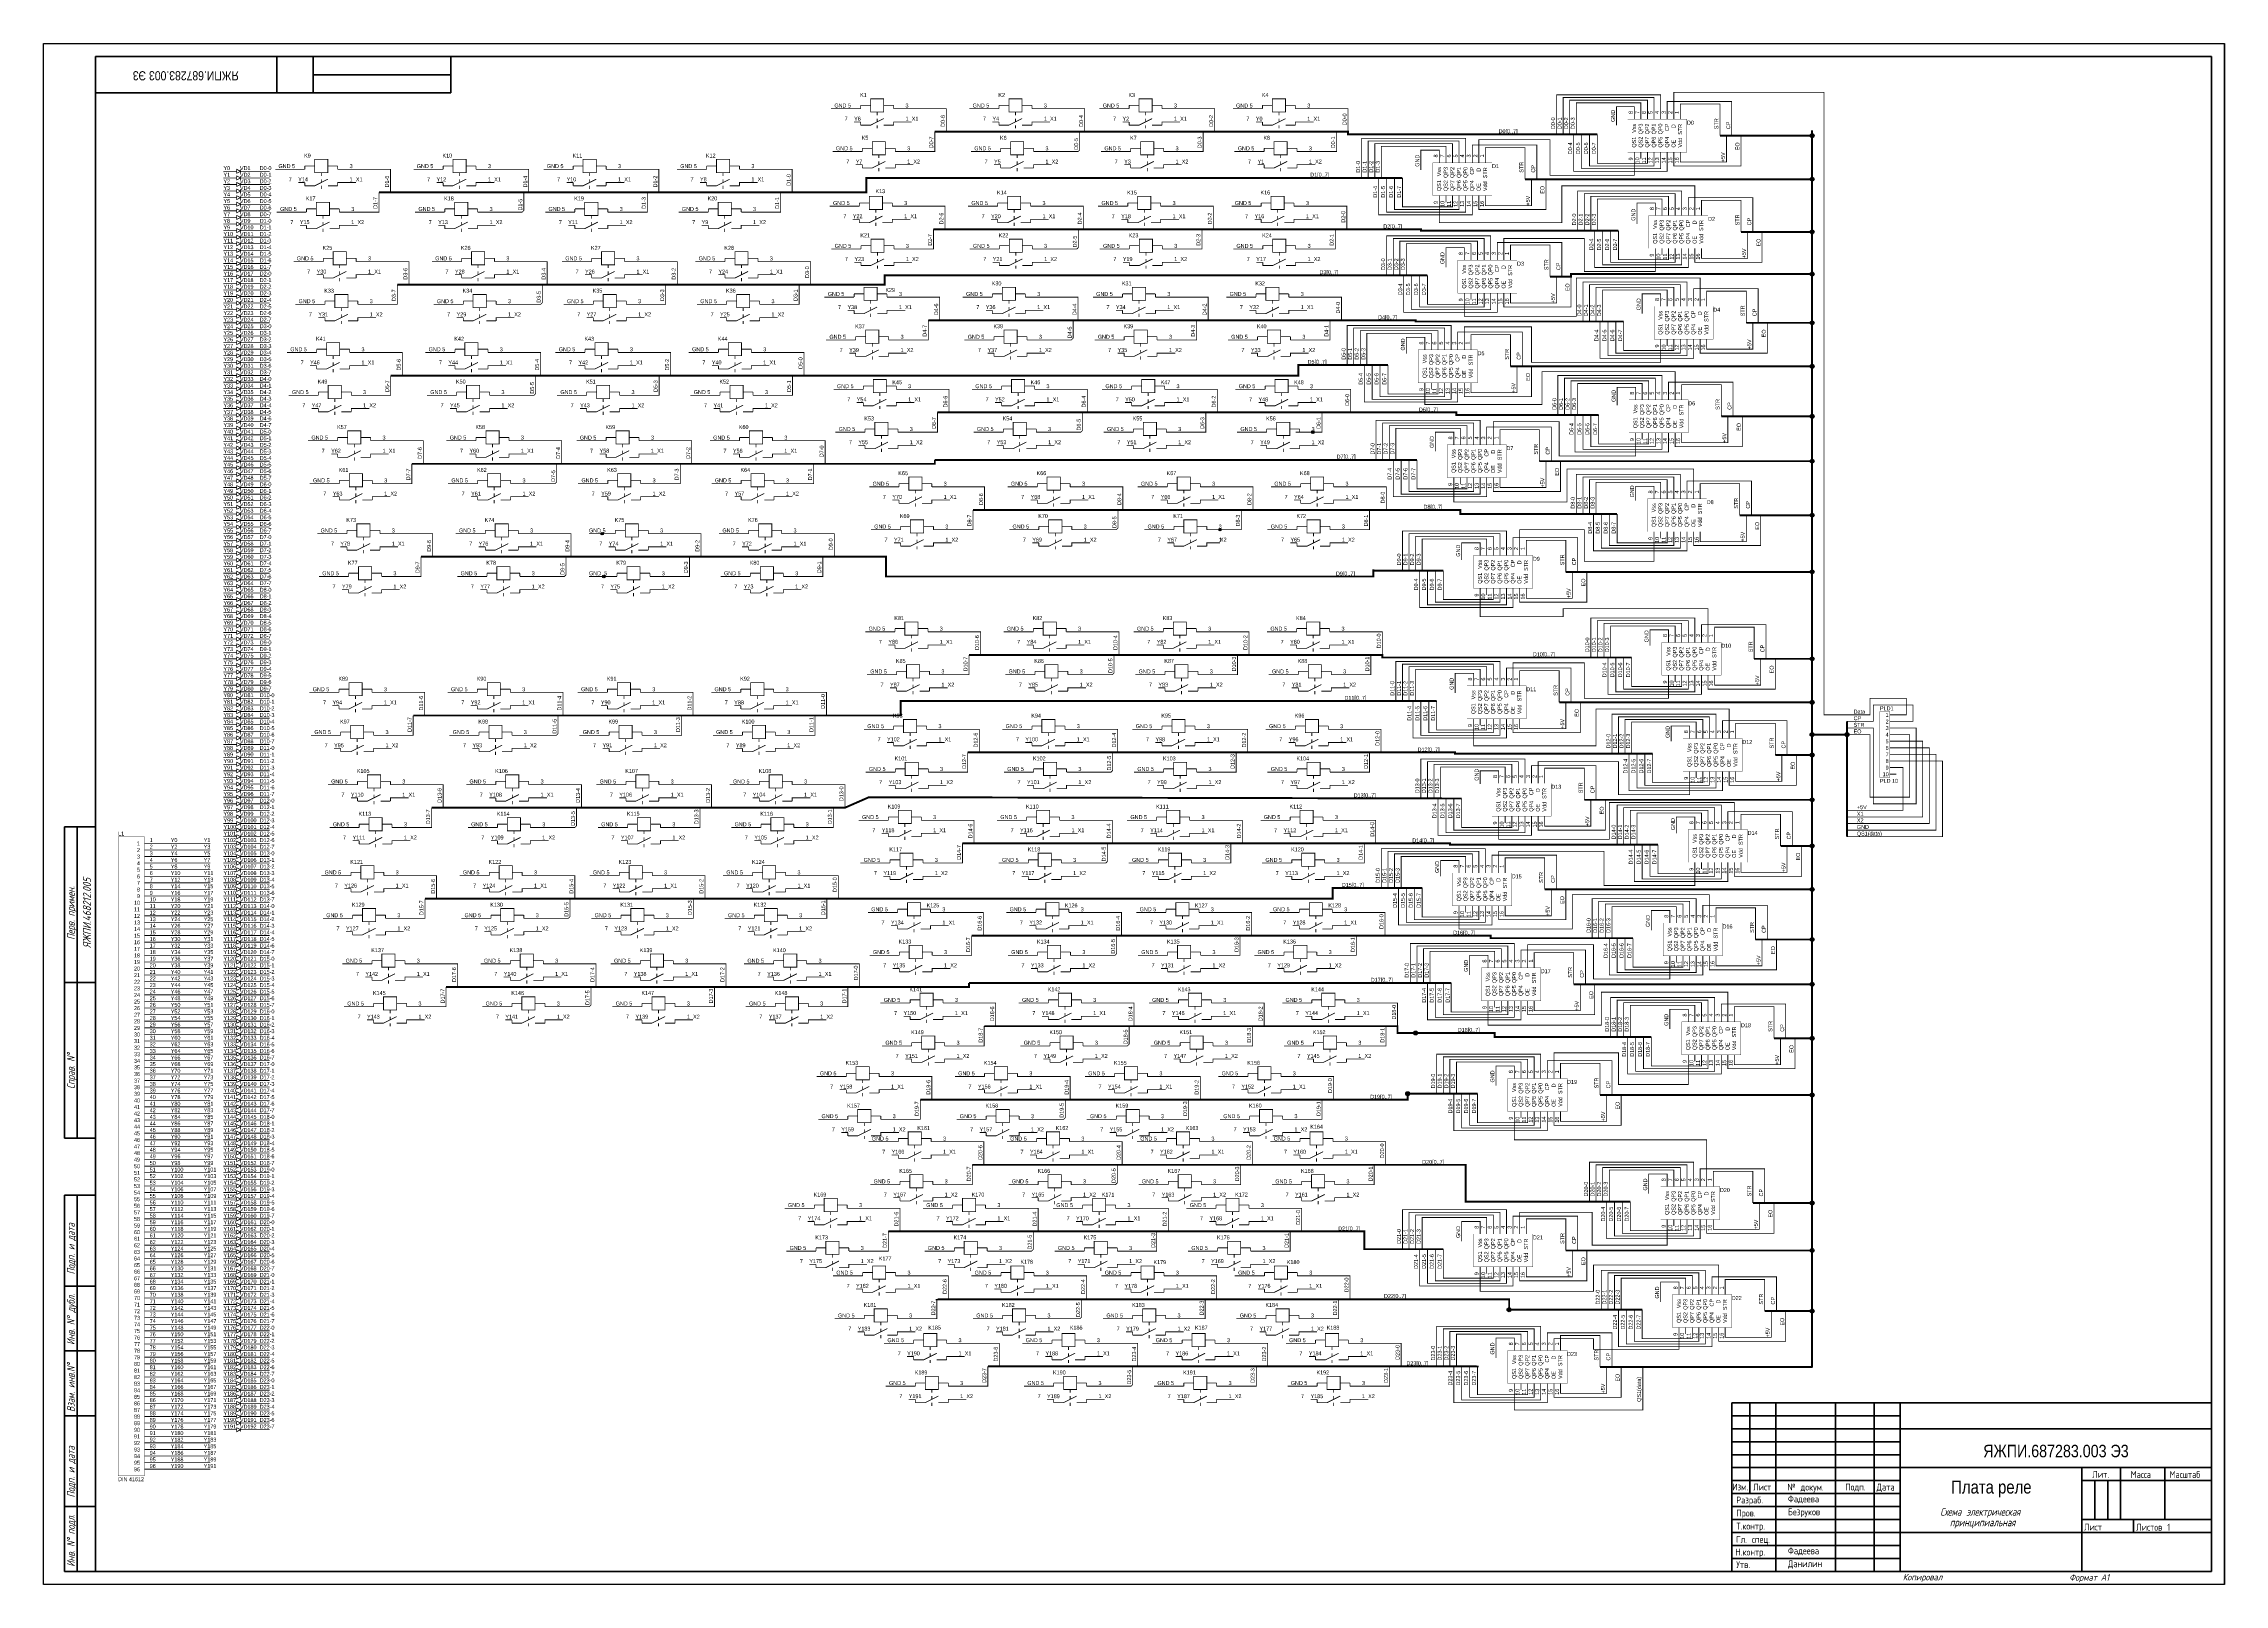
# Model space of a CAD drawing. Header units: millimetres. Extents: x 7140 to 8879, y -16257 to -5062.
# Drawn here: x 7140 to 7981, y -15584 to -14990 of the extents above; entities that cross this region are included whole.
import ezdxf

# ---------------------------------------------------------------- set-up
doc = ezdxf.new("R2010")
doc.units = ezdxf.units.MM
doc.layers.add('Text', color=140, linetype='Continuous')
doc.styles.add('_STYLE', font='TXT.SHX', dxfattribs={"width": 0.7, "height": 4})
doc.styles.add('rom3.5', font='romans.shx', dxfattribs={"width": 0.8, "height": 3.5})
doc.styles.get("Standard").update_dxf_attribs({"font": 'ARIALN.TTF', "height": 3.4})

msp = doc.modelspace()

# ---------------------------------------------------------------- linework, layer by layer
for p, q in [((7139.585, -14990.11079), (7980.585, -14990.11079)), ((7139.585, -15584.11079), (7139.585, -14990.11079)), ((7980.585, -15584.11079), (7980.585, -14990.11079)), ((7980.585, -14990.11079), (7980.585, -15584.11079)), ((7790.585, -15579.11079), (7975.585, -15579.11079)), ((7790.585, -15579.11079), (7975.585, -15579.11079)), ((7980.585, -15584.11079), (7139.585, -15584.11079))]:
    msp.add_line(p, q)
at = {"lineweight": 50}
for p, q in [((7159.585, -14995.11079), (7975.585, -14995.11079)), ((7159.585, -15579.11079), (7159.585, -14995.11079)), ((7229.585, -15009.11079), (7229.585, -14995.11079)), ((7243.585, -15009.11079), (7243.585, -14995.11079)), ((7243.585, -15002.11079), (7296.585, -15002.11079)), ((7296.585, -15009.11079), (7296.585, -14995.11079)), ((7975.585, -14995.11079), (7975.585, -15579.11079)), ((7159.585, -15009.11079), (7229.585, -15009.11079)), ((7229.585, -15009.11079), (7296.585, -15009.11079)), ((7296.585, -15009.11079), (7243.585, -15009.11079)), ((7147.585, -15292.11079), (7147.585, -15412.11079)), ((7147.585, -15292.11079), (7159.585, -15292.11079)), ((7152.585, -15292.11079), (7152.585, -15412.11079)), ((7147.585, -15352.11079), (7159.585, -15352.11079)), ((7147.585, -15412.11079), (7159.585, -15412.11079)), ((7147.585, -15434.11079), (7159.585, -15434.11079)), ((7147.585, -15579.11079), (7147.585, -15434.11079)), ((7152.585, -15434.11079), (7152.585, -15579.11079)), ((7147.585, -15469.11079), (7159.585, -15469.11079)), ((7147.585, -15494.11079), (7159.585, -15494.11079)), ((7855.585, -15514.11079), (7790.585, -15514.11079)), ((7790.585, -15514.11079), (7790.585, -15524.11079)), ((7797.585, -15524.11079), (7797.585, -15514.11079)), ((7807.585, -15524.11079), (7807.585, -15514.11079)), ((7830.585, -15524.11079), (7830.585, -15514.11079)), ((7845.585, -15524.11079), (7845.585, -15514.11079)), ((7855.585, -15524.11079), (7855.585, -15514.11079)), ((7855.585, -15514.11079), (7975.585, -15514.11079)), ((7147.585, -15519.11079), (7159.585, -15519.11079)), ((7790.585, -15519.11079), (7855.585, -15519.11079)), ((7790.585, -15524.11079), (7855.585, -15524.11079)), ((7790.585, -15524.11079), (7790.585, -15579.11079)), ((7797.585, -15549.11079), (7797.585, -15524.11079)), ((7807.585, -15524.11079), (7807.585, -15579.11079)), ((7830.585, -15524.11079), (7830.585, -15579.11079)), ((7845.585, -15524.11079), (7845.585, -15579.11079)), ((7855.585, -15524.11079), (7855.585, -15579.11079)), ((7855.585, -15524.11079), (7975.585, -15524.11079)), ((7790.585, -15529.11079), (7855.585, -15529.11079)), ((7790.585, -15534.11079), (7855.585, -15534.11079)), ((7790.585, -15539.11079), (7855.585, -15539.11079)), ((7855.585, -15539.11079), (7975.585, -15539.11079)), ((7925.585, -15579.11079), (7925.585, -15539.11079)), ((7940.585, -15539.11079), (7940.585, -15559.11079)), ((7957.585, -15539.11079), (7957.585, -15559.11079)), ((7790.585, -15544.11079), (7855.585, -15544.11079)), ((7790.585, -15549.11079), (7855.585, -15549.11079)), ((7925.585, -15544.11079), (7975.585, -15544.11079)), ((7930.585, -15544.11079), (7930.585, -15559.11079)), ((7935.585, -15544.11079), (7935.585, -15559.11079)), ((7147.585, -15554.11079), (7159.585, -15554.11079)), ((7790.585, -15554.11079), (7855.585, -15554.11079)), ((7790.585, -15559.11079), (7855.585, -15559.11079)), ((7790.585, -15564.11079), (7855.585, -15564.11079)), ((7855.585, -15564.11079), (7975.585, -15564.11079)), ((7925.585, -15559.11079), (7975.585, -15559.11079)), ((7945.585, -15559.11079), (7945.585, -15564.11079)), ((7790.585, -15569.11079), (7855.585, -15569.11079)), ((7790.585, -15574.11079), (7855.585, -15574.11079)), ((7159.585, -15579.11079), (7147.585, -15579.11079)), ((7975.585, -15579.11079), (7159.585, -15579.11079))]:
    msp.add_line(p, q, dxfattribs=at)
at = {"linetype": 'Continuous', "lineweight": 50}
msp.add_line((7975.585, -15524.11079), (7975.585, -15579.11079), dxfattribs=at)
for points, const_width in [([(7458.50478, -15011.393), (7458.50478, -15016.473), (7463.58478, -15016.473), (7463.58478, -15011.393), (7458.50478, -15011.393)], 0.29972), ([(7511.84478, -15011.393), (7511.84478, -15016.473), (7516.92478, -15016.473), (7516.92478, -15011.393), (7511.84478, -15011.393)], 0.29972), ([(7562.00978, -15011.393), (7562.00978, -15016.473), (7567.08978, -15016.473), (7567.08978, -15011.393), (7562.00978, -15011.393)], 0.29972), ([(7613.44478, -15011.393), (7613.44478, -15016.473), (7618.52478, -15016.473), (7618.52478, -15011.393), (7613.44478, -15011.393)], 0.29972), ([(7763.17778, -15016.727), (7763.17778, -15009.869), (7723.04578, -15009.869), (7723.04578, -15025.109)], 0.29972), ([(7760.63778, -15016.727), (7760.63778, -15010.885), (7725.58578, -15010.885), (7725.58578, -15025.109)], 0.29972), ([(7758.09778, -15016.727), (7758.09778, -15011.901), (7728.12578, -15011.901), (7728.12578, -15025.109)], 0.29972), ([(7768.25778, -15016.727), (7768.25778, -15008.853), (7826.16978, -15008.853), (7826.16978, -15248.883), (7843.94978, -15248.883), (7843.94978, -15242.533), (7857.91978, -15242.533), (7857.91978, -15248.883), (7854.10978, -15248.883)], 0.29972), ([(7443.26478, -15015.203), (7449.61478, -15015.203)], 0.29972), ([(7454.69478, -15015.203), (7449.61478, -15015.203)], 0.29972), ([(7454.69478, -15020.283), (7452.15478, -15020.283)], 0.29972), ([(7458.50478, -15013.933), (7454.69478, -15013.933)], 0.29972), ([(7454.69478, -15013.933), (7454.69478, -15015.203)], 0.29972), ([(7454.69478, -15021.553), (7458.50478, -15021.553), (7463.58478, -15019.013)], 0.29972), ([(7454.69478, -15020.283), (7454.69478, -15021.553)], 0.29972), ([(7461.04478, -15016.473), (7461.04478, -15017.743)], 0.29972), ([(7461.04478, -15019.013), (7461.04478, -15020.283)], 0.29972), ([(7463.58478, -15013.933), (7467.39478, -15013.933)], 0.29972), ([(7467.39478, -15013.933), (7467.39478, -15015.203)], 0.29972), ([(7467.39478, -15013.933), (7467.39478, -15015.203)], 0.29972), ([(7467.39478, -15015.203), (7472.47478, -15015.203)], 0.29972), ([(7467.39478, -15021.553), (7467.39478, -15020.283), (7472.47478, -15020.283)], 0.29972), ([(7469.93478, -15015.203), (7472.47478, -15015.203)], 0.29972), ([(7469.93478, -15020.283), (7472.47478, -15020.283)], 0.29972), ([(7472.47478, -15015.203), (7487.71478, -15015.203), (7487.71478, -15024.093)], 0.29972), ([(7472.47478, -15020.283), (7474.37978, -15020.283)], 0.29972), ([(7496.60478, -15015.203), (7502.95478, -15015.203)], 0.29972), ([(7508.03478, -15015.203), (7502.95478, -15015.203)], 0.29972), ([(7508.03478, -15020.283), (7505.49478, -15020.283)], 0.29972), ([(7511.84478, -15013.933), (7508.03478, -15013.933)], 0.29972), ([(7508.03478, -15013.933), (7508.03478, -15015.203)], 0.29972), ([(7508.03478, -15021.553), (7511.84478, -15021.553), (7516.92478, -15019.013)], 0.29972), ([(7508.03478, -15020.283), (7508.03478, -15021.553)], 0.29972), ([(7514.38478, -15016.473), (7514.38478, -15017.743)], 0.29972), ([(7514.38478, -15019.013), (7514.38478, -15020.283)], 0.29972), ([(7516.92478, -15013.933), (7520.73478, -15013.933)], 0.29972), ([(7520.73478, -15013.933), (7520.73478, -15015.203)], 0.29972), ([(7520.73478, -15013.933), (7520.73478, -15015.203)], 0.29972), ([(7520.73478, -15015.203), (7525.81478, -15015.203)], 0.29972), ([(7520.73478, -15021.553), (7520.73478, -15020.283), (7525.81478, -15020.283)], 0.29972), ([(7523.27478, -15015.203), (7525.81478, -15015.203)], 0.29972), ([(7523.27478, -15020.283), (7525.81478, -15020.283)], 0.29972), ([(7525.81478, -15015.203), (7541.05478, -15015.203), (7541.05478, -15024.093)], 0.29972), ([(7525.81478, -15020.283), (7527.71978, -15020.283)], 0.29972), ([(7546.76978, -15015.203), (7553.11978, -15015.203)], 0.29972), ([(7558.19978, -15015.203), (7553.11978, -15015.203)], 0.29972), ([(7558.19978, -15020.283), (7555.65978, -15020.283)], 0.29972), ([(7562.00978, -15013.933), (7558.19978, -15013.933)], 0.29972), ([(7558.19978, -15013.933), (7558.19978, -15015.203)], 0.29972), ([(7558.19978, -15021.553), (7562.00978, -15021.553), (7567.08978, -15019.013)], 0.29972), ([(7558.19978, -15020.283), (7558.19978, -15021.553)], 0.29972), ([(7564.54978, -15016.473), (7564.54978, -15017.743)], 0.29972), ([(7564.54978, -15019.013), (7564.54978, -15020.283)], 0.29972), ([(7567.08978, -15013.933), (7570.89978, -15013.933)], 0.29972), ([(7570.89978, -15013.933), (7570.89978, -15015.203)], 0.29972), ([(7570.89978, -15013.933), (7570.89978, -15015.203)], 0.29972), ([(7570.89978, -15015.203), (7575.97978, -15015.203)], 0.29972), ([(7570.89978, -15021.553), (7570.89978, -15020.283), (7575.97978, -15020.283)], 0.29972), ([(7573.43978, -15015.203), (7575.97978, -15015.203)], 0.29972), ([(7573.43978, -15020.283), (7575.97978, -15020.283)], 0.29972), ([(7575.97978, -15015.203), (7591.21978, -15015.203), (7591.21978, -15024.093)], 0.29972), ([(7575.97978, -15020.283), (7577.88478, -15020.283)], 0.29972), ([(7598.20478, -15015.203), (7604.55478, -15015.203)], 0.29972), ([(7609.63478, -15015.203), (7604.55478, -15015.203)], 0.29972), ([(7609.63478, -15020.283), (7607.09478, -15020.283)], 0.29972), ([(7613.44478, -15013.933), (7609.63478, -15013.933)], 0.29972), ([(7609.63478, -15013.933), (7609.63478, -15015.203)], 0.29972), ([(7609.63478, -15021.553), (7613.44478, -15021.553), (7618.52478, -15019.013)], 0.29972), ([(7609.63478, -15020.283), (7609.63478, -15021.553)], 0.29972), ([(7615.98478, -15016.473), (7615.98478, -15017.743)], 0.29972), ([(7615.98478, -15019.013), (7615.98478, -15020.283)], 0.29972), ([(7618.52478, -15013.933), (7622.33478, -15013.933)], 0.29972), ([(7622.33478, -15013.933), (7622.33478, -15015.203)], 0.29972), ([(7622.33478, -15013.933), (7622.33478, -15015.203)], 0.29972), ([(7622.33478, -15015.203), (7627.41478, -15015.203)], 0.29972), ([(7622.33478, -15021.553), (7622.33478, -15020.283), (7627.41478, -15020.283)], 0.29972), ([(7624.87478, -15015.203), (7627.41478, -15015.203)], 0.29972), ([(7624.87478, -15020.283), (7627.41478, -15020.283)], 0.29972), ([(7627.41478, -15015.203), (7642.65478, -15015.203), (7642.65478, -15024.093)], 0.29972), ([(7627.41478, -15020.283), (7629.31978, -15020.283)], 0.29972), ([(7755.55778, -15016.727), (7755.55778, -15012.917), (7730.66578, -15012.917), (7730.66578, -15025.109)], 0.29972), ([(7746.15978, -15021.553), (7746.15978, -15014.441), (7753.01778, -15014.441), (7753.01778, -15016.727)], 0.29972), ([(7750.47795, -15019.26738), (7773.31707, -15019.26738), (7773.31707, -15031.94576), (7750.47795, -15031.94576), (7750.47795, -15019.26738)], 0.09906), ([(7753.01778, -15019.267), (7753.01778, -15016.727)], 0.29972), ([(7755.55778, -15019.267), (7755.55778, -15016.727)], 0.29972), ([(7758.09778, -15019.267), (7758.09778, -15016.727)], 0.29972), ([(7760.63778, -15019.267), (7760.63778, -15016.727)], 0.29972), ([(7763.17778, -15019.267), (7763.17778, -15016.727)], 0.29972), ([(7765.71778, -15016.727), (7765.71778, -15012.409), (7790.60978, -15012.409), (7790.60978, -15025.617)], 0.29972), ([(7765.71778, -15019.267), (7765.71778, -15016.727)], 0.29972), ([(7768.25778, -15019.267), (7768.25778, -15016.727)], 0.29972), ([(7770.79778, -15016.727), (7770.79778, -15013.425), (7786.03778, -15013.425), (7786.03778, -15025.617)], 0.29972), ([(7770.79778, -15019.267), (7770.79778, -15016.727)], 0.29972), ([(7459.13978, -15027.903), (7459.13978, -15032.983), (7464.21978, -15032.983), (7464.21978, -15027.903), (7459.13978, -15027.903)], 0.29972), ([(7461.04478, -15022.823), (7461.04478, -15021.553)], 0.29972), ([(7463.58478, -15021.553), (7467.39478, -15021.553)], 0.29972), ([(7473.10978, -15031.713), (7483.26978, -15031.713), (7483.26978, -15024.093)], 0.29972), ([(7483.26978, -15024.093), (7642.65478, -15024.093), (7642.65478, -15025.109), (7738.79378, -15025.109)], 0.7493), ([(7512.47978, -15027.903), (7512.47978, -15032.983), (7517.55978, -15032.983), (7517.55978, -15027.903), (7512.47978, -15027.903)], 0.29972), ([(7514.38478, -15022.823), (7514.38478, -15021.553)], 0.29972), ([(7516.92478, -15021.553), (7520.73478, -15021.553)], 0.29972), ([(7526.44978, -15031.713), (7538.51478, -15031.713), (7539.14978, -15031.078), (7539.14978, -15024.093)], 0.29972), ([(7562.64478, -15027.903), (7562.64478, -15032.983), (7567.72478, -15032.983), (7567.72478, -15027.903), (7562.64478, -15027.903)], 0.29972), ([(7564.54978, -15022.823), (7564.54978, -15021.553)], 0.29972), ([(7567.08978, -15021.553), (7570.89978, -15021.553)], 0.29972), ([(7576.61478, -15031.713), (7586.77478, -15031.713), (7586.77478, -15024.093)], 0.29972), ([(7614.07978, -15027.903), (7614.07978, -15032.983), (7619.15978, -15032.983), (7619.15978, -15027.903), (7614.07978, -15027.903)], 0.29972), ([(7615.98478, -15022.823), (7615.98478, -15021.553)], 0.29972), ([(7618.52478, -15021.553), (7622.33478, -15021.553)], 0.29972), ([(7628.04978, -15031.713), (7638.20978, -15031.713), (7638.20978, -15024.093)], 0.29972), ([(7687.99378, -15033.491), (7687.99378, -15026.633), (7647.86178, -15026.633), (7647.86178, -15041.873)], 0.29972), ([(7685.45378, -15033.491), (7685.45378, -15027.649), (7650.40178, -15027.649), (7650.40178, -15041.873)], 0.29972), ([(7682.91378, -15033.491), (7682.91378, -15028.665), (7652.94178, -15028.665), (7652.94178, -15041.873)], 0.29972), ([(7693.07378, -15033.491), (7693.07378, -15027.141), (7720.50578, -15027.141), (7720.50578, -15040.857), (7753.01778, -15040.857), (7753.01778, -15034.507)], 0.29972), ([(7765.71778, -15034.507), (7765.71778, -15039.333), (7729.64978, -15039.333), (7729.64978, -15025.109)], 0.29972), ([(7763.17778, -15034.507), (7763.17778, -15038.317), (7732.69778, -15038.317), (7732.69778, -15025.109)], 0.29972), ([(7760.63778, -15034.507), (7760.63778, -15037.301), (7735.74578, -15037.301), (7735.74578, -15025.109)], 0.29972), ([(7758.09778, -15034.507), (7758.09778, -15036.285), (7738.79378, -15036.285), (7738.79378, -15025.109)], 0.29972), ([(7768.25778, -15034.507), (7768.25778, -15037.301), (7794.16578, -15037.301), (7794.16578, -15025.617)], 0.29972), ([(7770.79778, -15034.507), (7770.79778, -15035.777), (7788.57778, -15035.777), (7788.57778, -15025.617)], 0.29972), ([(7786.03778, -15025.617), (7821.59778, -15025.617)], 0.7493), ([(7821.59778, -15062.701), (7821.59778, -15023.585)], 0.7493), ([(7244.12878, -15034.761), (7244.12878, -15039.841), (7249.20878, -15039.841), (7249.20878, -15034.761), (7244.12878, -15034.761)], 0.29972), ([(7297.46878, -15034.761), (7297.46878, -15039.841), (7302.54878, -15039.841), (7302.54878, -15034.761), (7297.46878, -15034.761)], 0.29972), ([(7347.63378, -15034.761), (7347.63378, -15039.841), (7352.71378, -15039.841), (7352.71378, -15034.761), (7347.63378, -15034.761)], 0.29972), ([(7399.06878, -15034.761), (7399.06878, -15039.841), (7404.14878, -15039.841), (7404.14878, -15034.761), (7399.06878, -15034.761)], 0.29972), ([(7443.89978, -15031.713), (7450.24978, -15031.713)], 0.29972), ([(7455.32978, -15031.713), (7450.24978, -15031.713)], 0.29972), ([(7455.32978, -15036.793), (7452.78978, -15036.793)], 0.29972), ([(7459.13978, -15030.443), (7455.32978, -15030.443)], 0.29972), ([(7455.32978, -15030.443), (7455.32978, -15031.713)], 0.29972), ([(7455.32978, -15038.063), (7459.13978, -15038.063), (7464.21978, -15035.523)], 0.29972), ([(7455.32978, -15036.793), (7455.32978, -15038.063)], 0.29972), ([(7461.67978, -15032.983), (7461.67978, -15034.253)], 0.29972), ([(7461.67978, -15035.523), (7461.67978, -15036.793)], 0.29972), ([(7464.21978, -15030.443), (7468.02978, -15030.443)], 0.29972), ([(7468.02978, -15030.443), (7468.02978, -15031.713)], 0.29972), ([(7468.02978, -15030.443), (7468.02978, -15031.713)], 0.29972), ([(7468.02978, -15031.713), (7473.10978, -15031.713)], 0.29972), ([(7468.02978, -15038.063), (7468.02978, -15036.793), (7473.10978, -15036.793)], 0.29972), ([(7470.56978, -15031.713), (7473.10978, -15031.713)], 0.29972), ([(7470.56978, -15036.793), (7473.10978, -15036.793)], 0.29972), ([(7473.10978, -15036.793), (7475.01478, -15036.793)], 0.29972), ([(7497.23978, -15031.713), (7503.58978, -15031.713)], 0.29972), ([(7508.66978, -15031.713), (7503.58978, -15031.713)], 0.29972), ([(7508.66978, -15036.793), (7506.12978, -15036.793)], 0.29972), ([(7512.47978, -15030.443), (7508.66978, -15030.443)], 0.29972), ([(7508.66978, -15030.443), (7508.66978, -15031.713)], 0.29972), ([(7508.66978, -15038.063), (7512.47978, -15038.063), (7517.55978, -15035.523)], 0.29972), ([(7508.66978, -15036.793), (7508.66978, -15038.063)], 0.29972), ([(7515.01978, -15032.983), (7515.01978, -15034.253)], 0.29972), ([(7515.01978, -15035.523), (7515.01978, -15036.793)], 0.29972), ([(7517.55978, -15030.443), (7521.36978, -15030.443)], 0.29972), ([(7521.36978, -15030.443), (7521.36978, -15031.713)], 0.29972), ([(7521.36978, -15030.443), (7521.36978, -15031.713)], 0.29972), ([(7521.36978, -15031.713), (7526.44978, -15031.713)], 0.29972), ([(7521.36978, -15038.063), (7521.36978, -15036.793), (7526.44978, -15036.793)], 0.29972), ([(7523.90978, -15031.713), (7526.44978, -15031.713)], 0.29972), ([(7523.90978, -15036.793), (7526.44978, -15036.793)], 0.29972), ([(7526.44978, -15036.793), (7528.35478, -15036.793)], 0.29972), ([(7547.40478, -15031.713), (7553.75478, -15031.713)], 0.29972), ([(7558.83478, -15031.713), (7553.75478, -15031.713)], 0.29972), ([(7558.83478, -15036.793), (7556.29478, -15036.793)], 0.29972), ([(7562.64478, -15030.443), (7558.83478, -15030.443)], 0.29972), ([(7558.83478, -15030.443), (7558.83478, -15031.713)], 0.29972), ([(7558.83478, -15038.063), (7562.64478, -15038.063), (7567.72478, -15035.523)], 0.29972), ([(7558.83478, -15036.793), (7558.83478, -15038.063)], 0.29972), ([(7565.18478, -15032.983), (7565.18478, -15034.253)], 0.29972), ([(7565.18478, -15035.523), (7565.18478, -15036.793)], 0.29972), ([(7567.72478, -15030.443), (7571.53478, -15030.443)], 0.29972), ([(7571.53478, -15030.443), (7571.53478, -15031.713)], 0.29972), ([(7571.53478, -15030.443), (7571.53478, -15031.713)], 0.29972), ([(7571.53478, -15031.713), (7576.61478, -15031.713)], 0.29972), ([(7571.53478, -15038.063), (7571.53478, -15036.793), (7576.61478, -15036.793)], 0.29972), ([(7574.07478, -15031.713), (7576.61478, -15031.713)], 0.29972), ([(7574.07478, -15036.793), (7576.61478, -15036.793)], 0.29972), ([(7576.61478, -15036.793), (7578.51978, -15036.793)], 0.29972), ([(7598.83978, -15031.713), (7605.18978, -15031.713)], 0.29972), ([(7610.26978, -15031.713), (7605.18978, -15031.713)], 0.29972), ([(7610.26978, -15036.793), (7607.72978, -15036.793)], 0.29972), ([(7614.07978, -15030.443), (7610.26978, -15030.443)], 0.29972), ([(7610.26978, -15030.443), (7610.26978, -15031.713)], 0.29972), ([(7610.26978, -15038.063), (7614.07978, -15038.063), (7619.15978, -15035.523)], 0.29972), ([(7610.26978, -15036.793), (7610.26978, -15038.063)], 0.29972), ([(7616.61978, -15032.983), (7616.61978, -15034.253)], 0.29972), ([(7616.61978, -15035.523), (7616.61978, -15036.793)], 0.29972), ([(7619.15978, -15030.443), (7622.96978, -15030.443)], 0.29972), ([(7622.96978, -15030.443), (7622.96978, -15031.713)], 0.29972), ([(7622.96978, -15030.443), (7622.96978, -15031.713)], 0.29972), ([(7622.96978, -15031.713), (7628.04978, -15031.713)], 0.29972), ([(7622.96978, -15038.063), (7622.96978, -15036.793), (7628.04978, -15036.793)], 0.29972), ([(7625.50978, -15031.713), (7628.04978, -15031.713)], 0.29972), ([(7625.50978, -15036.793), (7628.04978, -15036.793)], 0.29972), ([(7628.04978, -15036.793), (7629.95478, -15036.793)], 0.29972), ([(7680.37378, -15033.491), (7680.37378, -15029.681), (7655.48178, -15029.681), (7655.48178, -15041.873)], 0.29972), ([(7670.72178, -15038.825), (7670.72178, -15031.205), (7677.83378, -15031.205), (7677.83378, -15033.491)], 0.29972), ([(7675.29387, -15036.03158), (7698.13299, -15036.03158), (7698.13299, -15048.70996), (7675.29387, -15048.70996), (7675.29387, -15036.03158)], 0.09906), ([(7677.83378, -15036.031), (7677.83378, -15033.491)], 0.29972), ([(7680.37378, -15036.031), (7680.37378, -15033.491)], 0.29972), ([(7682.91378, -15036.031), (7682.91378, -15033.491)], 0.29972), ([(7685.45378, -15036.031), (7685.45378, -15033.491)], 0.29972), ([(7687.99378, -15036.031), (7687.99378, -15033.491)], 0.29972), ([(7690.53378, -15033.491), (7690.53378, -15029.173), (7715.42578, -15029.173), (7715.42578, -15042.381)], 0.29972), ([(7690.53378, -15036.031), (7690.53378, -15033.491)], 0.29972), ([(7693.07378, -15036.031), (7693.07378, -15033.491)], 0.29972), ([(7695.61378, -15033.491), (7695.61378, -15030.189), (7710.85378, -15030.189), (7710.85378, -15042.381)], 0.29972), ([(7695.61378, -15036.031), (7695.61378, -15033.491)], 0.29972), ([(7753.01778, -15031.967), (7753.01778, -15034.507)], 0.29972), ([(7755.55778, -15031.967), (7755.55778, -15034.507)], 0.29972), ([(7758.09778, -15031.967), (7758.09778, -15034.507)], 0.29972), ([(7760.63778, -15031.967), (7760.63778, -15034.507)], 0.29972), ([(7763.17778, -15031.967), (7763.17778, -15034.507)], 0.29972), ([(7765.71778, -15031.967), (7765.71778, -15034.507)], 0.29972), ([(7768.25778, -15031.967), (7768.25778, -15034.507)], 0.29972), ([(7770.79778, -15031.967), (7770.79778, -15034.507)], 0.29972), ([(7211.48978, -15039.333), (7208.94978, -15039.333)], 0.29972), ([(7208.94978, -15041.873), (7211.48978, -15041.873)], 0.29972), ([(7208.94978, -15044.413), (7211.48978, -15044.413)], 0.29972), ([(7214.02978, -15039.333), (7211.48978, -15039.333)], 0.29972), ([(7214.02978, -15041.873), (7211.48978, -15041.873)], 0.29972), ([(7214.02978, -15044.413), (7211.48978, -15044.413)], 0.29972), ([(7215.55378, -15039.333), (7214.02978, -15040.095), (7214.02978, -15038.571), (7215.55378, -15039.333)], 0.29972), ([(7215.55378, -15041.873), (7214.02978, -15042.635), (7214.02978, -15041.111), (7215.55378, -15041.873)], 0.29972), ([(7215.55378, -15044.413), (7214.02978, -15045.175), (7214.02978, -15043.651), (7215.55378, -15044.413)], 0.29972), ([(7215.55378, -15038.571), (7215.55378, -15040.095)], 0.29972), ([(7215.55378, -15039.333), (7218.09378, -15039.333)], 0.29972), ([(7215.55378, -15041.111), (7215.55378, -15042.635)], 0.29972), ([(7215.55378, -15041.873), (7218.09378, -15041.873)], 0.29972), ([(7215.55378, -15043.651), (7215.55378, -15045.175)], 0.29972), ([(7215.55378, -15044.413), (7218.09378, -15044.413)], 0.29972), ([(7218.09378, -15039.333), (7226.72978, -15039.333)], 0.29972), ([(7218.09378, -15041.873), (7226.72978, -15041.873)], 0.29972), ([(7218.09378, -15044.413), (7226.72978, -15044.413)], 0.29972), ([(7228.88878, -15038.571), (7235.23878, -15038.571)], 0.29972), ([(7240.31878, -15038.571), (7235.23878, -15038.571)], 0.29972), ([(7240.31878, -15043.651), (7237.77878, -15043.651)], 0.29972), ([(7244.12878, -15037.301), (7240.31878, -15037.301)], 0.29972), ([(7240.31878, -15037.301), (7240.31878, -15038.571)], 0.29972), ([(7240.31878, -15044.921), (7244.12878, -15044.921), (7249.20878, -15042.381)], 0.29972), ([(7240.31878, -15043.651), (7240.31878, -15044.921)], 0.29972), ([(7246.66878, -15039.841), (7246.66878, -15041.111)], 0.29972), ([(7246.66878, -15042.381), (7246.66878, -15043.651)], 0.29972), ([(7246.66878, -15046.191), (7246.66878, -15044.921)], 0.29972), ([(7249.20878, -15037.301), (7253.01878, -15037.301)], 0.29972), ([(7249.20878, -15044.921), (7253.01878, -15044.921)], 0.29972), ([(7253.01878, -15037.301), (7253.01878, -15038.571)], 0.29972), ([(7253.01878, -15037.301), (7253.01878, -15038.571)], 0.29972), ([(7253.01878, -15038.571), (7258.09878, -15038.571)], 0.29972), ([(7253.01878, -15044.921), (7253.01878, -15043.651), (7258.09878, -15043.651)], 0.29972), ([(7255.55878, -15038.571), (7258.09878, -15038.571)], 0.29972), ([(7255.55878, -15043.651), (7258.09878, -15043.651)], 0.29972), ([(7258.09878, -15038.571), (7273.33878, -15038.571), (7273.33878, -15047.461)], 0.29972), ([(7258.09878, -15043.651), (7260.00378, -15043.651)], 0.29972), ([(7268.89378, -15047.461), (7456.85378, -15047.461), (7456.85378, -15041.873), (7663.60978, -15041.873)], 0.7493), ([(7282.22878, -15038.571), (7288.57878, -15038.571)], 0.29972), ([(7293.65878, -15038.571), (7288.57878, -15038.571)], 0.29972), ([(7293.65878, -15043.651), (7291.11878, -15043.651)], 0.29972), ([(7297.46878, -15037.301), (7293.65878, -15037.301)], 0.29972), ([(7293.65878, -15037.301), (7293.65878, -15038.571)], 0.29972), ([(7293.65878, -15044.921), (7297.46878, -15044.921), (7302.54878, -15042.381)], 0.29972), ([(7293.65878, -15043.651), (7293.65878, -15044.921)], 0.29972), ([(7300.00878, -15039.841), (7300.00878, -15041.111)], 0.29972), ([(7300.00878, -15042.381), (7300.00878, -15043.651)], 0.29972), ([(7300.00878, -15046.191), (7300.00878, -15044.921)], 0.29972), ([(7302.54878, -15037.301), (7306.35878, -15037.301)], 0.29972), ([(7302.54878, -15044.921), (7306.35878, -15044.921)], 0.29972), ([(7306.35878, -15037.301), (7306.35878, -15038.571)], 0.29972), ([(7306.35878, -15037.301), (7306.35878, -15038.571)], 0.29972), ([(7306.35878, -15038.571), (7311.43878, -15038.571)], 0.29972), ([(7306.35878, -15044.921), (7306.35878, -15043.651), (7311.43878, -15043.651)], 0.29972), ([(7308.89878, -15038.571), (7311.43878, -15038.571)], 0.29972), ([(7308.89878, -15043.651), (7311.43878, -15043.651)], 0.29972), ([(7311.43878, -15038.571), (7326.67878, -15038.571), (7326.67878, -15047.461)], 0.29972), ([(7311.43878, -15043.651), (7313.34378, -15043.651)], 0.29972), ([(7332.39378, -15038.571), (7338.74378, -15038.571)], 0.29972), ([(7343.82378, -15038.571), (7338.74378, -15038.571)], 0.29972), ([(7343.82378, -15043.651), (7341.28378, -15043.651)], 0.29972), ([(7347.63378, -15037.301), (7343.82378, -15037.301)], 0.29972), ([(7343.82378, -15037.301), (7343.82378, -15038.571)], 0.29972), ([(7343.82378, -15044.921), (7347.63378, -15044.921), (7352.71378, -15042.381)], 0.29972), ([(7343.82378, -15043.651), (7343.82378, -15044.921)], 0.29972), ([(7350.17378, -15039.841), (7350.17378, -15041.111)], 0.29972), ([(7350.17378, -15042.381), (7350.17378, -15043.651)], 0.29972), ([(7350.17378, -15046.191), (7350.17378, -15044.921)], 0.29972), ([(7352.71378, -15037.301), (7356.52378, -15037.301)], 0.29972), ([(7352.71378, -15044.921), (7356.52378, -15044.921)], 0.29972), ([(7356.52378, -15037.301), (7356.52378, -15038.571)], 0.29972), ([(7356.52378, -15037.301), (7356.52378, -15038.571)], 0.29972), ([(7356.52378, -15038.571), (7361.60378, -15038.571)], 0.29972), ([(7356.52378, -15044.921), (7356.52378, -15043.651), (7361.60378, -15043.651)], 0.29972), ([(7359.06378, -15038.571), (7361.60378, -15038.571)], 0.29972), ([(7359.06378, -15043.651), (7361.60378, -15043.651)], 0.29972), ([(7361.60378, -15038.571), (7376.84378, -15038.571), (7376.84378, -15047.461)], 0.29972), ([(7361.60378, -15043.651), (7363.50878, -15043.651)], 0.29972), ([(7383.82878, -15038.571), (7390.17878, -15038.571)], 0.29972), ([(7395.25878, -15038.571), (7390.17878, -15038.571)], 0.29972), ([(7395.25878, -15043.651), (7392.71878, -15043.651)], 0.29972), ([(7399.06878, -15037.301), (7395.25878, -15037.301)], 0.29972), ([(7395.25878, -15037.301), (7395.25878, -15038.571)], 0.29972), ([(7395.25878, -15044.921), (7399.06878, -15044.921), (7404.14878, -15042.381)], 0.29972), ([(7395.25878, -15043.651), (7395.25878, -15044.921)], 0.29972), ([(7401.60878, -15039.841), (7401.60878, -15041.111)], 0.29972), ([(7401.60878, -15042.381), (7401.60878, -15043.651)], 0.29972), ([(7401.60878, -15046.191), (7401.60878, -15044.921)], 0.29972), ([(7404.14878, -15037.301), (7407.95878, -15037.301)], 0.29972), ([(7404.14878, -15044.921), (7407.95878, -15044.921)], 0.29972), ([(7407.95878, -15037.301), (7407.95878, -15038.571)], 0.29972), ([(7407.95878, -15037.301), (7407.95878, -15038.571)], 0.29972), ([(7407.95878, -15038.571), (7413.03878, -15038.571)], 0.29972), ([(7407.95878, -15044.921), (7407.95878, -15043.651), (7413.03878, -15043.651)], 0.29972), ([(7410.49878, -15038.571), (7413.03878, -15038.571)], 0.29972), ([(7410.49878, -15043.651), (7413.03878, -15043.651)], 0.29972), ([(7413.03878, -15038.571), (7428.27878, -15038.571), (7428.27878, -15047.461)], 0.29972), ([(7413.03878, -15043.651), (7414.94378, -15043.651)], 0.29972), ([(7461.67978, -15039.333), (7461.67978, -15038.063)], 0.29972), ([(7464.21978, -15038.063), (7468.02978, -15038.063)], 0.29972), ([(7515.01978, -15039.333), (7515.01978, -15038.063)], 0.29972), ([(7517.55978, -15038.063), (7521.36978, -15038.063)], 0.29972), ([(7565.18478, -15039.333), (7565.18478, -15038.063)], 0.29972), ([(7567.72478, -15038.063), (7571.53478, -15038.063)], 0.29972), ([(7616.61978, -15039.333), (7616.61978, -15038.063)], 0.29972), ([(7619.15978, -15038.063), (7622.96978, -15038.063)], 0.29972), ([(7690.53378, -15051.271), (7690.53378, -15056.097), (7654.46578, -15056.097), (7654.46578, -15041.873)], 0.29972), ([(7687.99378, -15051.271), (7687.99378, -15055.081), (7657.51378, -15055.081), (7657.51378, -15041.873)], 0.29972), ([(7685.45378, -15051.271), (7685.45378, -15054.065), (7660.56178, -15054.065), (7660.56178, -15041.873)], 0.29972), ([(7682.91378, -15051.271), (7682.91378, -15053.049), (7663.60978, -15053.049), (7663.60978, -15041.873)], 0.29972), ([(7677.83378, -15051.271), (7677.83378, -15059.145), (7725.07778, -15059.145), (7725.07778, -15044.921), (7776.38578, -15044.921), (7776.38578, -15053.811)], 0.29972), ([(7693.07378, -15051.271), (7693.07378, -15054.065), (7718.98178, -15054.065), (7718.98178, -15042.381)], 0.29972), ([(7695.61378, -15051.271), (7695.61378, -15052.541), (7713.39378, -15052.541), (7713.39378, -15042.381)], 0.29972), ([(7710.85378, -15042.381), (7821.59778, -15042.381)], 0.7493), ([(7208.94978, -15046.953), (7211.48978, -15046.953)], 0.29972), ([(7208.94978, -15049.493), (7211.48978, -15049.493)], 0.29972), ([(7208.94978, -15052.033), (7211.48978, -15052.033)], 0.29972), ([(7214.02978, -15046.953), (7211.48978, -15046.953)], 0.29972), ([(7214.02978, -15049.493), (7211.48978, -15049.493)], 0.29972), ([(7214.02978, -15052.033), (7211.48978, -15052.033)], 0.29972), ([(7215.55378, -15046.953), (7214.02978, -15047.715), (7214.02978, -15046.191), (7215.55378, -15046.953)], 0.29972), ([(7215.55378, -15049.493), (7214.02978, -15050.255), (7214.02978, -15048.731), (7215.55378, -15049.493)], 0.29972), ([(7215.55378, -15052.033), (7214.02978, -15052.795), (7214.02978, -15051.271), (7215.55378, -15052.033)], 0.29972), ([(7215.55378, -15054.573), (7214.02978, -15055.335), (7214.02978, -15053.811), (7215.55378, -15054.573)], 0.29972), ([(7215.55378, -15046.191), (7215.55378, -15047.715)], 0.29972), ([(7215.55378, -15046.953), (7218.09378, -15046.953)], 0.29972), ([(7215.55378, -15048.731), (7215.55378, -15050.255)], 0.29972), ([(7215.55378, -15049.493), (7218.09378, -15049.493)], 0.29972), ([(7215.55378, -15051.271), (7215.55378, -15052.795)], 0.29972), ([(7215.55378, -15052.033), (7218.09378, -15052.033)], 0.29972), ([(7215.55378, -15053.811), (7215.55378, -15055.335)], 0.29972), ([(7218.09378, -15046.953), (7226.72978, -15046.953)], 0.29972), ([(7218.09378, -15049.493), (7226.72978, -15049.493)], 0.29972), ([(7218.09378, -15052.033), (7226.72978, -15052.033)], 0.29972), ([(7244.76378, -15053.811), (7240.95378, -15053.811)], 0.29972), ([(7240.95378, -15053.811), (7240.95378, -15055.081)], 0.29972), ([(7244.76378, -15051.271), (7244.76378, -15056.351), (7249.84378, -15056.351), (7249.84378, -15051.271), (7244.76378, -15051.271)], 0.29972), ([(7249.84378, -15053.811), (7253.65378, -15053.811)], 0.29972), ([(7253.65378, -15053.811), (7253.65378, -15055.081)], 0.29972), ([(7253.65378, -15053.811), (7253.65378, -15055.081)], 0.29972), ([(7258.73378, -15055.081), (7268.89378, -15055.081), (7268.89378, -15047.461)], 0.29972), ([(7298.10378, -15053.811), (7294.29378, -15053.811)], 0.29972), ([(7294.29378, -15053.811), (7294.29378, -15055.081)], 0.29972), ([(7298.10378, -15051.271), (7298.10378, -15056.351), (7303.18378, -15056.351), (7303.18378, -15051.271), (7298.10378, -15051.271)], 0.29972), ([(7303.18378, -15053.811), (7306.99378, -15053.811)], 0.29972), ([(7306.99378, -15053.811), (7306.99378, -15055.081)], 0.29972), ([(7306.99378, -15053.811), (7306.99378, -15055.081)], 0.29972), ([(7312.07378, -15055.081), (7324.13878, -15055.081), (7324.77378, -15054.446), (7324.77378, -15047.461)], 0.29972), ([(7348.26878, -15053.811), (7344.45878, -15053.811)], 0.29972), ([(7344.45878, -15053.811), (7344.45878, -15055.081)], 0.29972), ([(7348.26878, -15051.271), (7348.26878, -15056.351), (7353.34878, -15056.351), (7353.34878, -15051.271), (7348.26878, -15051.271)], 0.29972), ([(7353.34878, -15053.811), (7357.15878, -15053.811)], 0.29972), ([(7357.15878, -15053.811), (7357.15878, -15055.081)], 0.29972), ([(7357.15878, -15053.811), (7357.15878, -15055.081)], 0.29972), ([(7362.23878, -15055.081), (7372.39878, -15055.081), (7372.39878, -15047.461)], 0.29972), ([(7399.70378, -15053.811), (7395.89378, -15053.811)], 0.29972), ([(7395.89378, -15053.811), (7395.89378, -15055.081)], 0.29972), ([(7399.70378, -15051.271), (7399.70378, -15056.351), (7404.78378, -15056.351), (7404.78378, -15051.271), (7399.70378, -15051.271)], 0.29972), ([(7404.78378, -15053.811), (7408.59378, -15053.811)], 0.29972), ([(7408.59378, -15053.811), (7408.59378, -15055.081)], 0.29972), ([(7408.59378, -15053.811), (7408.59378, -15055.081)], 0.29972), ([(7413.67378, -15055.081), (7423.83378, -15055.081), (7423.83378, -15047.461)], 0.29972), ([(7442.75678, -15052.795), (7449.10678, -15052.795)], 0.29972), ([(7454.18678, -15052.795), (7449.10678, -15052.795)], 0.29972), ([(7457.99678, -15051.525), (7454.18678, -15051.525)], 0.29972), ([(7454.18678, -15051.525), (7454.18678, -15052.795)], 0.29972), ([(7457.99678, -15048.985), (7457.99678, -15054.065), (7463.07678, -15054.065), (7463.07678, -15048.985), (7457.99678, -15048.985)], 0.29972), ([(7463.07678, -15051.525), (7466.88678, -15051.525)], 0.29972), ([(7466.88678, -15051.525), (7466.88678, -15052.795)], 0.29972), ([(7466.88678, -15051.525), (7466.88678, -15052.795)], 0.29972), ([(7466.88678, -15052.795), (7471.96678, -15052.795)], 0.29972), ([(7469.42678, -15052.795), (7471.96678, -15052.795)], 0.29972), ([(7471.96678, -15052.795), (7487.20678, -15052.795), (7487.20678, -15061.685)], 0.29972), ([(7496.09678, -15052.795), (7502.44678, -15052.795)], 0.29972), ([(7507.52678, -15052.795), (7502.44678, -15052.795)], 0.29972), ([(7511.33678, -15051.525), (7507.52678, -15051.525)], 0.29972), ([(7507.52678, -15051.525), (7507.52678, -15052.795)], 0.29972), ([(7511.33678, -15048.985), (7511.33678, -15054.065), (7516.41678, -15054.065), (7516.41678, -15048.985), (7511.33678, -15048.985)], 0.29972), ([(7516.41678, -15051.525), (7520.22678, -15051.525)], 0.29972), ([(7520.22678, -15051.525), (7520.22678, -15052.795)], 0.29972), ([(7520.22678, -15051.525), (7520.22678, -15052.795)], 0.29972), ([(7520.22678, -15052.795), (7525.30678, -15052.795)], 0.29972), ([(7522.76678, -15052.795), (7525.30678, -15052.795)], 0.29972), ([(7525.30678, -15052.795), (7540.54678, -15052.795), (7540.54678, -15061.685)], 0.29972), ([(7546.26178, -15052.795), (7552.61178, -15052.795)], 0.29972), ([(7557.69178, -15052.795), (7552.61178, -15052.795)], 0.29972), ([(7561.50178, -15051.525), (7557.69178, -15051.525)], 0.29972), ([(7557.69178, -15051.525), (7557.69178, -15052.795)], 0.29972), ([(7561.50178, -15048.985), (7561.50178, -15054.065), (7566.58178, -15054.065), (7566.58178, -15048.985), (7561.50178, -15048.985)], 0.29972), ([(7566.58178, -15051.525), (7570.39178, -15051.525)], 0.29972), ([(7570.39178, -15051.525), (7570.39178, -15052.795)], 0.29972), ([(7570.39178, -15051.525), (7570.39178, -15052.795)], 0.29972), ([(7570.39178, -15052.795), (7575.47178, -15052.795)], 0.29972), ([(7572.93178, -15052.795), (7575.47178, -15052.795)], 0.29972), ([(7575.47178, -15052.795), (7590.71178, -15052.795), (7590.71178, -15061.685)], 0.29972), ([(7597.69678, -15052.795), (7604.04678, -15052.795)], 0.29972), ([(7609.12678, -15052.795), (7604.04678, -15052.795)], 0.29972), ([(7612.93678, -15051.525), (7609.12678, -15051.525)], 0.29972), ([(7609.12678, -15051.525), (7609.12678, -15052.795)], 0.29972), ([(7612.93678, -15048.985), (7612.93678, -15054.065), (7618.01678, -15054.065), (7618.01678, -15048.985), (7612.93678, -15048.985)], 0.29972), ([(7618.01678, -15051.525), (7621.82678, -15051.525)], 0.29972), ([(7621.82678, -15051.525), (7621.82678, -15052.795)], 0.29972), ([(7621.82678, -15051.525), (7621.82678, -15052.795)], 0.29972), ([(7621.82678, -15052.795), (7626.90678, -15052.795)], 0.29972), ([(7624.36678, -15052.795), (7626.90678, -15052.795)], 0.29972), ([(7626.90678, -15052.795), (7642.14678, -15052.795), (7642.14678, -15061.685)], 0.29972), ([(7677.83378, -15048.731), (7677.83378, -15051.271)], 0.29972), ([(7680.37378, -15048.731), (7680.37378, -15051.271)], 0.29972), ([(7682.91378, -15048.731), (7682.91378, -15051.271)], 0.29972), ([(7685.45378, -15048.731), (7685.45378, -15051.271)], 0.29972), ([(7687.99378, -15048.731), (7687.99378, -15051.271)], 0.29972), ([(7690.53378, -15048.731), (7690.53378, -15051.271)], 0.29972), ([(7693.07378, -15048.731), (7693.07378, -15051.271)], 0.29972), ([(7695.61378, -15048.731), (7695.61378, -15051.271)], 0.29972), ([(7771.30578, -15053.811), (7771.30578, -15046.953), (7731.17378, -15046.953), (7731.17378, -15062.193)], 0.29972), ([(7768.76578, -15053.811), (7768.76578, -15047.969), (7733.71378, -15047.969), (7733.71378, -15062.193)], 0.29972), ([(7766.22578, -15053.811), (7766.22578, -15048.985), (7736.25378, -15048.985), (7736.25378, -15062.193)], 0.29972), ([(7763.68578, -15053.811), (7763.68578, -15050.001), (7738.79378, -15050.001), (7738.79378, -15062.193)], 0.29972), ([(7754.03378, -15059.653), (7754.03378, -15051.525), (7761.14578, -15051.525), (7761.14578, -15053.811)], 0.29972), ([(7761.14578, -15056.351), (7761.14578, -15053.811)], 0.29972), ([(7763.68578, -15056.351), (7763.68578, -15053.811)], 0.29972), ([(7766.22578, -15056.351), (7766.22578, -15053.811)], 0.29972), ([(7768.76578, -15056.351), (7768.76578, -15053.811)], 0.29972), ([(7771.30578, -15056.351), (7771.30578, -15053.811)], 0.29972), ([(7773.84578, -15053.811), (7773.84578, -15049.493), (7798.73778, -15049.493), (7798.73778, -15062.701)], 0.29972), ([(7773.84578, -15056.351), (7773.84578, -15053.811)], 0.29972), ([(7776.38578, -15056.351), (7776.38578, -15053.811)], 0.29972), ([(7778.92578, -15053.811), (7778.92578, -15050.509), (7794.16578, -15050.509), (7794.16578, -15062.701)], 0.29972), ([(7778.92578, -15056.351), (7778.92578, -15053.811)], 0.29972), ([(7208.94978, -15054.573), (7211.48978, -15054.573)], 0.29972), ([(7208.94978, -15057.113), (7211.48978, -15057.113)], 0.29972), ([(7208.94978, -15059.653), (7211.48978, -15059.653)], 0.29972), ([(7208.94978, -15062.193), (7211.48978, -15062.193)], 0.29972), ([(7214.02978, -15054.573), (7211.48978, -15054.573)], 0.29972), ([(7214.02978, -15057.113), (7211.48978, -15057.113)], 0.29972), ([(7214.02978, -15059.653), (7211.48978, -15059.653)], 0.29972), ([(7214.02978, -15062.193), (7211.48978, -15062.193)], 0.29972), ([(7215.55378, -15057.113), (7214.02978, -15057.875), (7214.02978, -15056.351), (7215.55378, -15057.113)], 0.29972), ([(7215.55378, -15059.653), (7214.02978, -15060.415), (7214.02978, -15058.891), (7215.55378, -15059.653)], 0.29972), ([(7215.55378, -15062.193), (7214.02978, -15062.955), (7214.02978, -15061.431), (7215.55378, -15062.193)], 0.29972), ([(7215.55378, -15054.573), (7218.09378, -15054.573)], 0.29972), ([(7215.55378, -15056.351), (7215.55378, -15057.875)], 0.29972), ([(7215.55378, -15057.113), (7218.09378, -15057.113)], 0.29972), ([(7215.55378, -15058.891), (7215.55378, -15060.415)], 0.29972), ([(7215.55378, -15059.653), (7218.09378, -15059.653)], 0.29972), ([(7215.55378, -15061.431), (7215.55378, -15062.955)], 0.29972), ([(7215.55378, -15062.193), (7218.09378, -15062.193)], 0.29972), ([(7218.09378, -15054.573), (7226.72978, -15054.573)], 0.29972), ([(7218.09378, -15057.113), (7226.72978, -15057.113)], 0.29972), ([(7218.09378, -15059.653), (7226.72978, -15059.653)], 0.29972), ([(7218.09378, -15062.193), (7226.72978, -15062.193)], 0.29972), ([(7229.52378, -15055.081), (7235.87378, -15055.081)], 0.29972), ([(7240.95378, -15055.081), (7235.87378, -15055.081)], 0.29972), ([(7240.95378, -15060.161), (7238.41378, -15060.161)], 0.29972), ([(7240.95378, -15061.431), (7244.76378, -15061.431), (7249.84378, -15058.891)], 0.29972), ([(7240.95378, -15060.161), (7240.95378, -15061.431)], 0.29972), ([(7247.30378, -15056.351), (7247.30378, -15057.621)], 0.29972), ([(7247.30378, -15058.891), (7247.30378, -15060.161)], 0.29972), ([(7247.30378, -15062.701), (7247.30378, -15061.431)], 0.29972), ([(7249.84378, -15061.431), (7253.65378, -15061.431)], 0.29972), ([(7253.65378, -15055.081), (7258.73378, -15055.081)], 0.29972), ([(7253.65378, -15061.431), (7253.65378, -15060.161), (7258.73378, -15060.161)], 0.29972), ([(7256.19378, -15055.081), (7258.73378, -15055.081)], 0.29972), ([(7256.19378, -15060.161), (7258.73378, -15060.161)], 0.29972), ([(7258.73378, -15060.161), (7260.63878, -15060.161)], 0.29972), ([(7282.86378, -15055.081), (7289.21378, -15055.081)], 0.29972), ([(7294.29378, -15055.081), (7289.21378, -15055.081)], 0.29972), ([(7294.29378, -15060.161), (7291.75378, -15060.161)], 0.29972), ([(7294.29378, -15061.431), (7298.10378, -15061.431), (7303.18378, -15058.891)], 0.29972), ([(7294.29378, -15060.161), (7294.29378, -15061.431)], 0.29972), ([(7300.64378, -15056.351), (7300.64378, -15057.621)], 0.29972), ([(7300.64378, -15058.891), (7300.64378, -15060.161)], 0.29972), ([(7300.64378, -15062.701), (7300.64378, -15061.431)], 0.29972), ([(7303.18378, -15061.431), (7306.99378, -15061.431)], 0.29972), ([(7306.99378, -15055.081), (7312.07378, -15055.081)], 0.29972), ([(7306.99378, -15061.431), (7306.99378, -15060.161), (7312.07378, -15060.161)], 0.29972), ([(7309.53378, -15055.081), (7312.07378, -15055.081)], 0.29972), ([(7309.53378, -15060.161), (7312.07378, -15060.161)], 0.29972), ([(7312.07378, -15060.161), (7313.97878, -15060.161)], 0.29972), ([(7333.02878, -15055.081), (7339.37878, -15055.081)], 0.29972), ([(7344.45878, -15055.081), (7339.37878, -15055.081)], 0.29972), ([(7344.45878, -15060.161), (7341.91878, -15060.161)], 0.29972), ([(7344.45878, -15061.431), (7348.26878, -15061.431), (7353.34878, -15058.891)], 0.29972), ([(7344.45878, -15060.161), (7344.45878, -15061.431)], 0.29972), ([(7350.80878, -15056.351), (7350.80878, -15057.621)], 0.29972), ([(7350.80878, -15058.891), (7350.80878, -15060.161)], 0.29972), ([(7350.80878, -15062.701), (7350.80878, -15061.431)], 0.29972), ([(7353.34878, -15061.431), (7357.15878, -15061.431)], 0.29972), ([(7357.15878, -15055.081), (7362.23878, -15055.081)], 0.29972), ([(7357.15878, -15061.431), (7357.15878, -15060.161), (7362.23878, -15060.161)], 0.29972), ([(7359.69878, -15055.081), (7362.23878, -15055.081)], 0.29972), ([(7359.69878, -15060.161), (7362.23878, -15060.161)], 0.29972), ([(7362.23878, -15060.161), (7364.14378, -15060.161)], 0.29972), ([(7384.46378, -15055.081), (7390.81378, -15055.081)], 0.29972), ([(7395.89378, -15055.081), (7390.81378, -15055.081)], 0.29972), ([(7395.89378, -15060.161), (7393.35378, -15060.161)], 0.29972), ([(7395.89378, -15061.431), (7399.70378, -15061.431), (7404.78378, -15058.891)], 0.29972), ([(7395.89378, -15060.161), (7395.89378, -15061.431)], 0.29972), ([(7402.24378, -15056.351), (7402.24378, -15057.621)], 0.29972), ([(7402.24378, -15058.891), (7402.24378, -15060.161)], 0.29972), ([(7402.24378, -15062.701), (7402.24378, -15061.431)], 0.29972), ([(7404.78378, -15061.431), (7408.59378, -15061.431)], 0.29972), ([(7408.59378, -15055.081), (7413.67378, -15055.081)], 0.29972), ([(7408.59378, -15061.431), (7408.59378, -15060.161), (7413.67378, -15060.161)], 0.29972), ([(7411.13378, -15055.081), (7413.67378, -15055.081)], 0.29972), ([(7411.13378, -15060.161), (7413.67378, -15060.161)], 0.29972), ([(7413.67378, -15060.161), (7415.57878, -15060.161)], 0.29972), ([(7454.18678, -15057.875), (7451.64678, -15057.875)], 0.29972), ([(7454.18678, -15059.145), (7457.99678, -15059.145), (7463.07678, -15056.605)], 0.29972), ([(7454.18678, -15057.875), (7454.18678, -15059.145)], 0.29972), ([(7460.53678, -15054.065), (7460.53678, -15055.335)], 0.29972), ([(7460.53678, -15056.605), (7460.53678, -15057.875)], 0.29972), ([(7460.53678, -15060.415), (7460.53678, -15059.145)], 0.29972), ([(7463.07678, -15059.145), (7466.88678, -15059.145)], 0.29972), ([(7466.88678, -15059.145), (7466.88678, -15057.875), (7471.96678, -15057.875)], 0.29972), ([(7469.42678, -15057.875), (7471.96678, -15057.875)], 0.29972), ([(7471.96678, -15057.875), (7473.87178, -15057.875)], 0.29972), ([(7472.60178, -15069.305), (7482.76178, -15069.305), (7482.76178, -15061.685)], 0.29972), ([(7482.76178, -15061.685), (7670.72178, -15061.685), (7670.72178, -15062.193), (7746.92178, -15062.193)], 0.7493), ([(7507.52678, -15057.875), (7504.98678, -15057.875)], 0.29972), ([(7507.52678, -15059.145), (7511.33678, -15059.145), (7516.41678, -15056.605)], 0.29972), ([(7507.52678, -15057.875), (7507.52678, -15059.145)], 0.29972), ([(7513.87678, -15054.065), (7513.87678, -15055.335)], 0.29972), ([(7513.87678, -15056.605), (7513.87678, -15057.875)], 0.29972), ([(7513.87678, -15060.415), (7513.87678, -15059.145)], 0.29972), ([(7516.41678, -15059.145), (7520.22678, -15059.145)], 0.29972), ([(7520.22678, -15059.145), (7520.22678, -15057.875), (7525.30678, -15057.875)], 0.29972), ([(7522.76678, -15057.875), (7525.30678, -15057.875)], 0.29972), ([(7525.30678, -15057.875), (7527.21178, -15057.875)], 0.29972), ([(7525.94178, -15069.305), (7538.00678, -15069.305), (7538.64178, -15068.67), (7538.64178, -15061.685)], 0.29972), ([(7557.69178, -15057.875), (7555.15178, -15057.875)], 0.29972), ([(7557.69178, -15059.145), (7561.50178, -15059.145), (7566.58178, -15056.605)], 0.29972), ([(7557.69178, -15057.875), (7557.69178, -15059.145)], 0.29972), ([(7564.04178, -15054.065), (7564.04178, -15055.335)], 0.29972), ([(7564.04178, -15056.605), (7564.04178, -15057.875)], 0.29972), ([(7564.04178, -15060.415), (7564.04178, -15059.145)], 0.29972), ([(7566.58178, -15059.145), (7570.39178, -15059.145)], 0.29972), ([(7570.39178, -15059.145), (7570.39178, -15057.875), (7575.47178, -15057.875)], 0.29972), ([(7572.93178, -15057.875), (7575.47178, -15057.875)], 0.29972), ([(7575.47178, -15057.875), (7577.37678, -15057.875)], 0.29972), ([(7576.10678, -15069.305), (7586.26678, -15069.305), (7586.26678, -15061.685)], 0.29972), ([(7609.12678, -15057.875), (7606.58678, -15057.875)], 0.29972), ([(7609.12678, -15059.145), (7612.93678, -15059.145), (7618.01678, -15056.605)], 0.29972), ([(7609.12678, -15057.875), (7609.12678, -15059.145)], 0.29972), ([(7615.47678, -15054.065), (7615.47678, -15055.335)], 0.29972), ([(7615.47678, -15056.605), (7615.47678, -15057.875)], 0.29972), ([(7615.47678, -15060.415), (7615.47678, -15059.145)], 0.29972), ([(7618.01678, -15059.145), (7621.82678, -15059.145)], 0.29972), ([(7621.82678, -15059.145), (7621.82678, -15057.875), (7626.90678, -15057.875)], 0.29972), ([(7624.36678, -15057.875), (7626.90678, -15057.875)], 0.29972), ([(7626.90678, -15057.875), (7628.81178, -15057.875)], 0.29972), ([(7627.54178, -15069.305), (7637.70178, -15069.305), (7637.70178, -15061.685)], 0.29972), ([(7773.84578, -15071.591), (7773.84578, -15076.417), (7737.77778, -15076.417), (7737.77778, -15062.193)], 0.29972), ([(7771.30578, -15071.591), (7771.30578, -15075.401), (7740.82578, -15075.401), (7740.82578, -15062.193)], 0.29972), ([(7768.76578, -15071.591), (7768.76578, -15074.385), (7743.87378, -15074.385), (7743.87378, -15062.193)], 0.29972), ([(7766.22578, -15071.591), (7766.22578, -15073.369), (7746.92178, -15073.369), (7746.92178, -15062.193)], 0.29972), ([(7758.60585, -15056.35087), (7781.44498, -15056.35087), (7781.44498, -15069.02925), (7758.60585, -15069.02925), (7758.60585, -15056.35087)], 0.09906), ([(7211.48978, -15064.733), (7208.94978, -15064.733)], 0.29972), ([(7208.94978, -15067.273), (7211.48978, -15067.273)], 0.29972), ([(7208.94978, -15069.813), (7211.48978, -15069.813)], 0.29972), ([(7214.02978, -15064.733), (7211.48978, -15064.733)], 0.29972), ([(7214.02978, -15067.273), (7211.48978, -15067.273)], 0.29972), ([(7214.02978, -15069.813), (7211.48978, -15069.813)], 0.29972), ([(7215.55378, -15064.733), (7214.02978, -15065.495), (7214.02978, -15063.971), (7215.55378, -15064.733)], 0.29972), ([(7215.55378, -15067.273), (7214.02978, -15068.035), (7214.02978, -15066.511), (7215.55378, -15067.273)], 0.29972), ([(7215.55378, -15069.813), (7214.02978, -15070.575), (7214.02978, -15069.051), (7215.55378, -15069.813)], 0.29972), ([(7215.55378, -15063.971), (7215.55378, -15065.495)], 0.29972), ([(7215.55378, -15064.733), (7218.09378, -15064.733)], 0.29972), ([(7215.55378, -15066.511), (7215.55378, -15068.035)], 0.29972), ([(7215.55378, -15067.273), (7218.09378, -15067.273)], 0.29972), ([(7215.55378, -15069.051), (7215.55378, -15070.575)], 0.29972), ([(7215.55378, -15069.813), (7218.09378, -15069.813)], 0.29972), ([(7218.09378, -15064.733), (7226.72978, -15064.733)], 0.29972), ([(7218.09378, -15067.273), (7226.72978, -15067.273)], 0.29972), ([(7218.09378, -15069.813), (7226.72978, -15069.813)], 0.29972), ([(7251.24078, -15070.321), (7251.24078, -15075.401), (7256.32078, -15075.401), (7256.32078, -15070.321), (7251.24078, -15070.321)], 0.29972), ([(7304.58078, -15070.321), (7304.58078, -15075.401), (7309.66078, -15075.401), (7309.66078, -15070.321), (7304.58078, -15070.321)], 0.29972), ([(7354.74578, -15070.321), (7354.74578, -15075.401), (7359.82578, -15075.401), (7359.82578, -15070.321), (7354.74578, -15070.321)], 0.29972), ([(7406.18078, -15070.321), (7406.18078, -15075.401), (7411.26078, -15075.401), (7411.26078, -15070.321), (7406.18078, -15070.321)], 0.29972), ([(7443.39178, -15069.305), (7449.74178, -15069.305)], 0.29972), ([(7454.82178, -15069.305), (7449.74178, -15069.305)], 0.29972), ([(7458.63178, -15068.035), (7454.82178, -15068.035)], 0.29972), ([(7454.82178, -15068.035), (7454.82178, -15069.305)], 0.29972), ([(7458.63178, -15065.495), (7458.63178, -15070.575), (7463.71178, -15070.575), (7463.71178, -15065.495), (7458.63178, -15065.495)], 0.29972), ([(7461.17178, -15070.575), (7461.17178, -15071.845)], 0.29972), ([(7463.71178, -15068.035), (7467.52178, -15068.035)], 0.29972), ([(7467.52178, -15068.035), (7467.52178, -15069.305)], 0.29972), ([(7467.52178, -15068.035), (7467.52178, -15069.305)], 0.29972), ([(7467.52178, -15069.305), (7472.60178, -15069.305)], 0.29972), ([(7470.06178, -15069.305), (7472.60178, -15069.305)], 0.29972), ([(7496.73178, -15069.305), (7503.08178, -15069.305)], 0.29972), ([(7508.16178, -15069.305), (7503.08178, -15069.305)], 0.29972), ([(7511.97178, -15068.035), (7508.16178, -15068.035)], 0.29972), ([(7508.16178, -15068.035), (7508.16178, -15069.305)], 0.29972), ([(7511.97178, -15065.495), (7511.97178, -15070.575), (7517.05178, -15070.575), (7517.05178, -15065.495), (7511.97178, -15065.495)], 0.29972), ([(7514.51178, -15070.575), (7514.51178, -15071.845)], 0.29972), ([(7517.05178, -15068.035), (7520.86178, -15068.035)], 0.29972), ([(7520.86178, -15068.035), (7520.86178, -15069.305)], 0.29972), ([(7520.86178, -15068.035), (7520.86178, -15069.305)], 0.29972), ([(7520.86178, -15069.305), (7525.94178, -15069.305)], 0.29972), ([(7523.40178, -15069.305), (7525.94178, -15069.305)], 0.29972), ([(7546.89678, -15069.305), (7553.24678, -15069.305)], 0.29972), ([(7558.32678, -15069.305), (7553.24678, -15069.305)], 0.29972), ([(7562.13678, -15068.035), (7558.32678, -15068.035)], 0.29972), ([(7558.32678, -15068.035), (7558.32678, -15069.305)], 0.29972), ([(7562.13678, -15065.495), (7562.13678, -15070.575), (7567.21678, -15070.575), (7567.21678, -15065.495), (7562.13678, -15065.495)], 0.29972), ([(7564.67678, -15070.575), (7564.67678, -15071.845)], 0.29972), ([(7567.21678, -15068.035), (7571.02678, -15068.035)], 0.29972), ([(7571.02678, -15068.035), (7571.02678, -15069.305)], 0.29972), ([(7571.02678, -15068.035), (7571.02678, -15069.305)], 0.29972), ([(7571.02678, -15069.305), (7576.10678, -15069.305)], 0.29972), ([(7573.56678, -15069.305), (7576.10678, -15069.305)], 0.29972), ([(7598.33178, -15069.305), (7604.68178, -15069.305)], 0.29972), ([(7609.76178, -15069.305), (7604.68178, -15069.305)], 0.29972), ([(7613.57178, -15068.035), (7609.76178, -15068.035)], 0.29972), ([(7609.76178, -15068.035), (7609.76178, -15069.305)], 0.29972), ([(7613.57178, -15065.495), (7613.57178, -15070.575), (7618.65178, -15070.575), (7618.65178, -15065.495), (7613.57178, -15065.495)], 0.29972), ([(7616.11178, -15070.575), (7616.11178, -15071.845)], 0.29972), ([(7618.65178, -15068.035), (7622.46178, -15068.035)], 0.29972), ([(7622.46178, -15068.035), (7622.46178, -15069.305)], 0.29972), ([(7622.46178, -15068.035), (7622.46178, -15069.305)], 0.29972), ([(7622.46178, -15069.305), (7627.54178, -15069.305)], 0.29972), ([(7625.00178, -15069.305), (7627.54178, -15069.305)], 0.29972), ([(7697.64578, -15071.083), (7697.64578, -15064.225), (7657.51378, -15064.225), (7657.51378, -15079.465)], 0.29972), ([(7695.10578, -15071.083), (7695.10578, -15065.241), (7660.05378, -15065.241), (7660.05378, -15079.465)], 0.29972), ([(7692.56578, -15071.083), (7692.56578, -15066.257), (7662.59378, -15066.257), (7662.59378, -15079.465)], 0.29972), ([(7690.02578, -15071.083), (7690.02578, -15067.273), (7665.13378, -15067.273), (7665.13378, -15079.465)], 0.29972), ([(7680.37378, -15076.417), (7680.37378, -15068.797), (7687.48578, -15068.797), (7687.48578, -15071.083)], 0.29972), ([(7700.18578, -15071.083), (7700.18578, -15066.765), (7725.07778, -15066.765), (7725.07778, -15079.973)], 0.29972), ([(7702.72578, -15071.083), (7702.72578, -15065.241), (7733.71378, -15065.241), (7733.71378, -15077.941), (7761.14578, -15077.941), (7761.14578, -15071.591)], 0.29972), ([(7705.26578, -15071.083), (7705.26578, -15067.781), (7720.50578, -15067.781), (7720.50578, -15079.973)], 0.29972), ([(7761.14578, -15069.051), (7761.14578, -15071.591)], 0.29972), ([(7763.68578, -15069.051), (7763.68578, -15071.591)], 0.29972), ([(7766.22578, -15069.051), (7766.22578, -15071.591)], 0.29972), ([(7768.76578, -15069.051), (7768.76578, -15071.591)], 0.29972), ([(7771.30578, -15069.051), (7771.30578, -15071.591)], 0.29972), ([(7773.84578, -15069.051), (7773.84578, -15071.591)], 0.29972), ([(7776.38578, -15071.591), (7776.38578, -15074.385), (7802.29378, -15074.385), (7802.29378, -15062.701)], 0.29972), ([(7776.38578, -15069.051), (7776.38578, -15071.591)], 0.29972), ([(7778.92578, -15071.591), (7778.92578, -15072.861), (7796.70578, -15072.861), (7796.70578, -15062.701)], 0.29972), ([(7778.92578, -15069.051), (7778.92578, -15071.591)], 0.29972), ([(7794.16578, -15062.701), (7821.59778, -15062.701)], 0.7493), ([(7821.59778, -15133.821), (7821.59778, -15062.701)], 0.7493), ([(7208.94978, -15072.353), (7211.48978, -15072.353)], 0.29972), ([(7208.94978, -15074.893), (7211.48978, -15074.893)], 0.29972), ([(7208.94978, -15077.433), (7211.48978, -15077.433)], 0.29972), ([(7214.02978, -15072.353), (7211.48978, -15072.353)], 0.29972), ([(7214.02978, -15074.893), (7211.48978, -15074.893)], 0.29972), ([(7214.02978, -15077.433), (7211.48978, -15077.433)], 0.29972), ([(7215.55378, -15072.353), (7214.02978, -15073.115), (7214.02978, -15071.591), (7215.55378, -15072.353)], 0.29972), ([(7215.55378, -15074.893), (7214.02978, -15075.655), (7214.02978, -15074.131), (7215.55378, -15074.893)], 0.29972), ([(7215.55378, -15077.433), (7214.02978, -15078.195), (7214.02978, -15076.671), (7215.55378, -15077.433)], 0.29972), ([(7215.55378, -15079.973), (7214.02978, -15080.735), (7214.02978, -15079.211), (7215.55378, -15079.973)], 0.29972), ([(7215.55378, -15071.591), (7215.55378, -15073.115)], 0.29972), ([(7215.55378, -15072.353), (7218.09378, -15072.353)], 0.29972), ([(7215.55378, -15074.131), (7215.55378, -15075.655)], 0.29972), ([(7215.55378, -15074.893), (7218.09378, -15074.893)], 0.29972), ([(7215.55378, -15076.671), (7215.55378, -15078.195)], 0.29972), ([(7215.55378, -15077.433), (7218.09378, -15077.433)], 0.29972), ([(7215.55378, -15079.211), (7215.55378, -15080.735)], 0.29972), ([(7218.09378, -15072.353), (7226.72978, -15072.353)], 0.29972), ([(7218.09378, -15074.893), (7226.72978, -15074.893)], 0.29972), ([(7218.09378, -15077.433), (7226.72978, -15077.433)], 0.29972), ([(7236.00078, -15074.131), (7242.35078, -15074.131)], 0.29972), ([(7247.43078, -15074.131), (7242.35078, -15074.131)], 0.29972), ([(7247.43078, -15079.211), (7244.89078, -15079.211)], 0.29972), ([(7251.24078, -15072.861), (7247.43078, -15072.861)], 0.29972), ([(7247.43078, -15072.861), (7247.43078, -15074.131)], 0.29972), ([(7247.43078, -15080.481), (7251.24078, -15080.481), (7256.32078, -15077.941)], 0.29972), ([(7247.43078, -15079.211), (7247.43078, -15080.481)], 0.29972), ([(7253.78078, -15075.401), (7253.78078, -15076.671)], 0.29972), ([(7253.78078, -15077.941), (7253.78078, -15079.211)], 0.29972), ([(7256.32078, -15072.861), (7260.13078, -15072.861)], 0.29972), ([(7260.13078, -15072.861), (7260.13078, -15074.131)], 0.29972), ([(7260.13078, -15072.861), (7260.13078, -15074.131)], 0.29972), ([(7260.13078, -15074.131), (7265.21078, -15074.131)], 0.29972), ([(7260.13078, -15080.481), (7260.13078, -15079.211), (7265.21078, -15079.211)], 0.29972), ([(7262.67078, -15074.131), (7265.21078, -15074.131)], 0.29972), ([(7262.67078, -15079.211), (7265.21078, -15079.211)], 0.29972), ([(7265.21078, -15074.131), (7280.45078, -15074.131), (7280.45078, -15083.021)], 0.29972), ([(7265.21078, -15079.211), (7267.11578, -15079.211)], 0.29972), ([(7276.00578, -15083.021), (7463.96578, -15083.021), (7463.96578, -15079.465), (7673.26178, -15079.465)], 0.7493), ([(7289.34078, -15074.131), (7295.69078, -15074.131)], 0.29972), ([(7300.77078, -15074.131), (7295.69078, -15074.131)], 0.29972), ([(7300.77078, -15079.211), (7298.23078, -15079.211)], 0.29972), ([(7304.58078, -15072.861), (7300.77078, -15072.861)], 0.29972), ([(7300.77078, -15072.861), (7300.77078, -15074.131)], 0.29972), ([(7300.77078, -15080.481), (7304.58078, -15080.481), (7309.66078, -15077.941)], 0.29972), ([(7300.77078, -15079.211), (7300.77078, -15080.481)], 0.29972), ([(7307.12078, -15075.401), (7307.12078, -15076.671)], 0.29972), ([(7307.12078, -15077.941), (7307.12078, -15079.211)], 0.29972), ([(7309.66078, -15072.861), (7313.47078, -15072.861)], 0.29972), ([(7313.47078, -15072.861), (7313.47078, -15074.131)], 0.29972), ([(7313.47078, -15072.861), (7313.47078, -15074.131)], 0.29972), ([(7313.47078, -15074.131), (7318.55078, -15074.131)], 0.29972), ([(7313.47078, -15080.481), (7313.47078, -15079.211), (7318.55078, -15079.211)], 0.29972), ([(7316.01078, -15074.131), (7318.55078, -15074.131)], 0.29972), ([(7316.01078, -15079.211), (7318.55078, -15079.211)], 0.29972), ([(7318.55078, -15074.131), (7333.79078, -15074.131), (7333.79078, -15083.021)], 0.29972), ([(7318.55078, -15079.211), (7320.45578, -15079.211)], 0.29972), ([(7339.50578, -15074.131), (7345.85578, -15074.131)], 0.29972), ([(7350.93578, -15074.131), (7345.85578, -15074.131)], 0.29972), ([(7350.93578, -15079.211), (7348.39578, -15079.211)], 0.29972), ([(7354.74578, -15072.861), (7350.93578, -15072.861)], 0.29972), ([(7350.93578, -15072.861), (7350.93578, -15074.131)], 0.29972), ([(7350.93578, -15080.481), (7354.74578, -15080.481), (7359.82578, -15077.941)], 0.29972), ([(7350.93578, -15079.211), (7350.93578, -15080.481)], 0.29972), ([(7357.28578, -15075.401), (7357.28578, -15076.671)], 0.29972), ([(7357.28578, -15077.941), (7357.28578, -15079.211)], 0.29972), ([(7359.82578, -15072.861), (7363.63578, -15072.861)], 0.29972), ([(7363.63578, -15072.861), (7363.63578, -15074.131)], 0.29972), ([(7363.63578, -15072.861), (7363.63578, -15074.131)], 0.29972), ([(7363.63578, -15074.131), (7368.71578, -15074.131)], 0.29972), ([(7363.63578, -15080.481), (7363.63578, -15079.211), (7368.71578, -15079.211)], 0.29972), ([(7366.17578, -15074.131), (7368.71578, -15074.131)], 0.29972), ([(7366.17578, -15079.211), (7368.71578, -15079.211)], 0.29972), ([(7368.71578, -15074.131), (7383.95578, -15074.131), (7383.95578, -15083.021)], 0.29972), ([(7368.71578, -15079.211), (7370.62078, -15079.211)], 0.29972), ([(7390.94078, -15074.131), (7397.29078, -15074.131)], 0.29972), ([(7402.37078, -15074.131), (7397.29078, -15074.131)], 0.29972), ([(7402.37078, -15079.211), (7399.83078, -15079.211)], 0.29972), ([(7406.18078, -15072.861), (7402.37078, -15072.861)], 0.29972), ([(7402.37078, -15072.861), (7402.37078, -15074.131)], 0.29972), ([(7402.37078, -15080.481), (7406.18078, -15080.481), (7411.26078, -15077.941)], 0.29972), ([(7402.37078, -15079.211), (7402.37078, -15080.481)], 0.29972), ([(7408.72078, -15075.401), (7408.72078, -15076.671)], 0.29972), ([(7408.72078, -15077.941), (7408.72078, -15079.211)], 0.29972), ([(7411.26078, -15072.861), (7415.07078, -15072.861)], 0.29972), ([(7415.07078, -15072.861), (7415.07078, -15074.131)], 0.29972), ([(7415.07078, -15072.861), (7415.07078, -15074.131)], 0.29972), ([(7415.07078, -15074.131), (7420.15078, -15074.131)], 0.29972), ([(7415.07078, -15080.481), (7415.07078, -15079.211), (7420.15078, -15079.211)], 0.29972), ([(7417.61078, -15074.131), (7420.15078, -15074.131)], 0.29972), ([(7417.61078, -15079.211), (7420.15078, -15079.211)], 0.29972), ([(7420.15078, -15074.131), (7435.39078, -15074.131), (7435.39078, -15083.021)], 0.29972), ([(7420.15078, -15079.211), (7422.05578, -15079.211)], 0.29972), ([(7454.82178, -15074.385), (7452.28178, -15074.385)], 0.29972), ([(7454.82178, -15075.655), (7458.63178, -15075.655), (7463.71178, -15073.115)], 0.29972), ([(7454.82178, -15074.385), (7454.82178, -15075.655)], 0.29972), ([(7461.17178, -15073.115), (7461.17178, -15074.385)], 0.29972), ([(7461.17178, -15076.925), (7461.17178, -15075.655)], 0.29972), ([(7463.71178, -15075.655), (7467.52178, -15075.655)], 0.29972), ([(7467.52178, -15075.655), (7467.52178, -15074.385), (7472.60178, -15074.385)], 0.29972), ([(7470.06178, -15074.385), (7472.60178, -15074.385)], 0.29972), ([(7472.60178, -15074.385), (7474.50678, -15074.385)], 0.29972), ([(7508.16178, -15074.385), (7505.62178, -15074.385)], 0.29972), ([(7508.16178, -15075.655), (7511.97178, -15075.655), (7517.05178, -15073.115)], 0.29972), ([(7508.16178, -15074.385), (7508.16178, -15075.655)], 0.29972), ([(7514.51178, -15073.115), (7514.51178, -15074.385)], 0.29972), ([(7514.51178, -15076.925), (7514.51178, -15075.655)], 0.29972), ([(7517.05178, -15075.655), (7520.86178, -15075.655)], 0.29972), ([(7520.86178, -15075.655), (7520.86178, -15074.385), (7525.94178, -15074.385)], 0.29972), ([(7523.40178, -15074.385), (7525.94178, -15074.385)], 0.29972), ([(7525.94178, -15074.385), (7527.84678, -15074.385)], 0.29972), ([(7558.32678, -15074.385), (7555.78678, -15074.385)], 0.29972), ([(7558.32678, -15075.655), (7562.13678, -15075.655), (7567.21678, -15073.115)], 0.29972), ([(7558.32678, -15074.385), (7558.32678, -15075.655)], 0.29972), ([(7564.67678, -15073.115), (7564.67678, -15074.385)], 0.29972), ([(7564.67678, -15076.925), (7564.67678, -15075.655)], 0.29972), ([(7567.21678, -15075.655), (7571.02678, -15075.655)], 0.29972), ([(7571.02678, -15075.655), (7571.02678, -15074.385), (7576.10678, -15074.385)], 0.29972), ([(7573.56678, -15074.385), (7576.10678, -15074.385)], 0.29972), ([(7576.10678, -15074.385), (7578.01178, -15074.385)], 0.29972), ([(7609.76178, -15074.385), (7607.22178, -15074.385)], 0.29972), ([(7609.76178, -15075.655), (7613.57178, -15075.655), (7618.65178, -15073.115)], 0.29972), ([(7609.76178, -15074.385), (7609.76178, -15075.655)], 0.29972), ([(7616.11178, -15073.115), (7616.11178, -15074.385)], 0.29972), ([(7616.11178, -15076.925), (7616.11178, -15075.655)], 0.29972), ([(7618.65178, -15075.655), (7622.46178, -15075.655)], 0.29972), ([(7622.46178, -15075.655), (7622.46178, -15074.385), (7627.54178, -15074.385)], 0.29972), ([(7625.00178, -15074.385), (7627.54178, -15074.385)], 0.29972), ([(7627.54178, -15074.385), (7629.44678, -15074.385)], 0.29972), ([(7684.94517, -15073.62333), (7707.7843, -15073.62333), (7707.7843, -15086.3017), (7684.94517, -15086.3017), (7684.94517, -15073.62333)], 0.09906), ([(7687.48578, -15073.623), (7687.48578, -15071.083)], 0.29972), ([(7690.02578, -15073.623), (7690.02578, -15071.083)], 0.29972), ([(7692.56578, -15073.623), (7692.56578, -15071.083)], 0.29972), ([(7695.10578, -15073.623), (7695.10578, -15071.083)], 0.29972), ([(7697.64578, -15073.623), (7697.64578, -15071.083)], 0.29972), ([(7700.18578, -15073.623), (7700.18578, -15071.083)], 0.29972), ([(7702.72578, -15073.623), (7702.72578, -15071.083)], 0.29972), ([(7705.26578, -15073.623), (7705.26578, -15071.083)], 0.29972), ([(7720.50578, -15079.973), (7728.63378, -15079.973), (7728.63378, -15078.957), (7821.59778, -15078.957)], 0.7493), ([(7208.94978, -15079.973), (7211.48978, -15079.973)], 0.29972), ([(7208.94978, -15082.513), (7211.48978, -15082.513)], 0.29972), ([(7208.94978, -15085.053), (7211.48978, -15085.053)], 0.29972), ([(7208.94978, -15087.593), (7211.48978, -15087.593)], 0.29972), ([(7214.02978, -15079.973), (7211.48978, -15079.973)], 0.29972), ([(7214.02978, -15082.513), (7211.48978, -15082.513)], 0.29972), ([(7214.02978, -15085.053), (7211.48978, -15085.053)], 0.29972), ([(7214.02978, -15087.593), (7211.48978, -15087.593)], 0.29972), ([(7215.55378, -15082.513), (7214.02978, -15083.275), (7214.02978, -15081.751), (7215.55378, -15082.513)], 0.29972), ([(7215.55378, -15085.053), (7214.02978, -15085.815), (7214.02978, -15084.291), (7215.55378, -15085.053)], 0.29972), ([(7215.55378, -15087.593), (7214.02978, -15088.355), (7214.02978, -15086.831), (7215.55378, -15087.593)], 0.29972), ([(7215.55378, -15079.973), (7218.09378, -15079.973)], 0.29972), ([(7215.55378, -15081.751), (7215.55378, -15083.275)], 0.29972), ([(7215.55378, -15082.513), (7218.09378, -15082.513)], 0.29972), ([(7215.55378, -15084.291), (7215.55378, -15085.815)], 0.29972), ([(7215.55378, -15085.053), (7218.09378, -15085.053)], 0.29972), ([(7215.55378, -15086.831), (7215.55378, -15088.355)], 0.29972), ([(7215.55378, -15087.593), (7218.09378, -15087.593)], 0.29972), ([(7218.09378, -15079.973), (7226.72978, -15079.973)], 0.29972), ([(7218.09378, -15082.513), (7226.72978, -15082.513)], 0.29972), ([(7218.09378, -15085.053), (7226.72978, -15085.053)], 0.29972), ([(7218.09378, -15087.593), (7226.72978, -15087.593)], 0.29972), ([(7251.87578, -15086.831), (7251.87578, -15091.911), (7256.95578, -15091.911), (7256.95578, -15086.831), (7251.87578, -15086.831)], 0.29972), ([(7253.78078, -15081.751), (7253.78078, -15080.481)], 0.29972), ([(7256.32078, -15080.481), (7260.13078, -15080.481)], 0.29972), ([(7265.84578, -15090.641), (7276.00578, -15090.641), (7276.00578, -15083.021)], 0.29972), ([(7305.21578, -15086.831), (7305.21578, -15091.911), (7310.29578, -15091.911), (7310.29578, -15086.831), (7305.21578, -15086.831)], 0.29972), ([(7307.12078, -15081.751), (7307.12078, -15080.481)], 0.29972), ([(7309.66078, -15080.481), (7313.47078, -15080.481)], 0.29972), ([(7319.18578, -15090.641), (7331.25078, -15090.641), (7331.88578, -15090.006), (7331.88578, -15083.021)], 0.29972), ([(7355.38078, -15086.831), (7355.38078, -15091.911), (7360.46078, -15091.911), (7360.46078, -15086.831), (7355.38078, -15086.831)], 0.29972), ([(7357.28578, -15081.751), (7357.28578, -15080.481)], 0.29972), ([(7359.82578, -15080.481), (7363.63578, -15080.481)], 0.29972), ([(7369.35078, -15090.641), (7379.51078, -15090.641), (7379.51078, -15083.021)], 0.29972), ([(7406.81578, -15086.831), (7406.81578, -15091.911), (7411.89578, -15091.911), (7411.89578, -15086.831), (7406.81578, -15086.831)], 0.29972), ([(7408.72078, -15081.751), (7408.72078, -15080.481)], 0.29972), ([(7411.26078, -15080.481), (7415.07078, -15080.481)], 0.29972), ([(7420.78578, -15090.641), (7430.94578, -15090.641), (7430.94578, -15083.021)], 0.29972), ([(7455.96478, -15086.577), (7452.15478, -15086.577)], 0.29972), ([(7452.15478, -15086.577), (7452.15478, -15087.847)], 0.29972), ([(7455.96478, -15084.037), (7455.96478, -15089.117), (7461.04478, -15089.117), (7461.04478, -15084.037), (7455.96478, -15084.037)], 0.29972), ([(7461.04478, -15086.577), (7464.85478, -15086.577)], 0.29972), ([(7464.85478, -15086.577), (7464.85478, -15087.847)], 0.29972), ([(7464.85478, -15086.577), (7464.85478, -15087.847)], 0.29972), ([(7509.30478, -15086.577), (7505.49478, -15086.577)], 0.29972), ([(7505.49478, -15086.577), (7505.49478, -15087.847)], 0.29972), ([(7509.30478, -15084.037), (7509.30478, -15089.117), (7514.38478, -15089.117), (7514.38478, -15084.037), (7509.30478, -15084.037)], 0.29972), ([(7514.38478, -15086.577), (7518.19478, -15086.577)], 0.29972), ([(7518.19478, -15086.577), (7518.19478, -15087.847)], 0.29972), ([(7518.19478, -15086.577), (7518.19478, -15087.847)], 0.29972), ([(7559.46978, -15086.577), (7555.65978, -15086.577)], 0.29972), ([(7555.65978, -15086.577), (7555.65978, -15087.847)], 0.29972), ([(7559.46978, -15084.037), (7559.46978, -15089.117), (7564.54978, -15089.117), (7564.54978, -15084.037), (7559.46978, -15084.037)], 0.29972), ([(7564.54978, -15086.577), (7568.35978, -15086.577)], 0.29972), ([(7568.35978, -15086.577), (7568.35978, -15087.847)], 0.29972), ([(7568.35978, -15086.577), (7568.35978, -15087.847)], 0.29972), ([(7610.90478, -15086.577), (7607.09478, -15086.577)], 0.29972), ([(7607.09478, -15086.577), (7607.09478, -15087.847)], 0.29972), ([(7610.90478, -15084.037), (7610.90478, -15089.117), (7615.98478, -15089.117), (7615.98478, -15084.037), (7610.90478, -15084.037)], 0.29972), ([(7615.98478, -15086.577), (7619.79478, -15086.577)], 0.29972), ([(7619.79478, -15086.577), (7619.79478, -15087.847)], 0.29972), ([(7619.79478, -15086.577), (7619.79478, -15087.847)], 0.29972), ([(7700.18578, -15088.863), (7700.18578, -15093.689), (7664.11778, -15093.689), (7664.11778, -15079.465)], 0.29972), ([(7697.64578, -15088.863), (7697.64578, -15092.673), (7667.16578, -15092.673), (7667.16578, -15079.465)], 0.29972), ([(7695.10578, -15088.863), (7695.10578, -15091.657), (7670.21378, -15091.657), (7670.21378, -15079.465)], 0.29972), ([(7692.56578, -15088.863), (7692.56578, -15090.641), (7673.26178, -15090.641), (7673.26178, -15079.465)], 0.29972), ([(7687.48578, -15088.863), (7687.48578, -15095.213), (7730.66578, -15095.213), (7730.66578, -15080.481), (7778.41778, -15080.481), (7778.41778, -15088.863)], 0.29972), ([(7687.48578, -15086.323), (7687.48578, -15088.863)], 0.29972), ([(7690.02578, -15086.323), (7690.02578, -15088.863)], 0.29972), ([(7692.56578, -15086.323), (7692.56578, -15088.863)], 0.29972), ([(7695.10578, -15086.323), (7695.10578, -15088.863)], 0.29972), ([(7697.64578, -15086.323), (7697.64578, -15088.863)], 0.29972), ([(7700.18578, -15086.323), (7700.18578, -15088.863)], 0.29972), ([(7702.72578, -15088.863), (7702.72578, -15091.657), (7728.63378, -15091.657), (7728.63378, -15079.973)], 0.29972), ([(7702.72578, -15086.323), (7702.72578, -15088.863)], 0.29972), ([(7705.26578, -15088.863), (7705.26578, -15090.133), (7723.04578, -15090.133), (7723.04578, -15079.973)], 0.29972), ([(7705.26578, -15086.323), (7705.26578, -15088.863)], 0.29972), ([(7773.33778, -15088.863), (7773.33778, -15082.005), (7733.20578, -15082.005), (7733.20578, -15097.245)], 0.29972), ([(7770.79778, -15088.863), (7770.79778, -15083.021), (7735.74578, -15083.021), (7735.74578, -15097.245)], 0.29972), ([(7768.25778, -15088.863), (7768.25778, -15084.037), (7738.28578, -15084.037), (7738.28578, -15097.245)], 0.29972), ([(7765.71778, -15088.863), (7765.71778, -15085.053), (7740.82578, -15085.053), (7740.82578, -15097.245)], 0.29972), ([(7756.06578, -15094.197), (7756.06578, -15086.577), (7763.17778, -15086.577), (7763.17778, -15088.863)], 0.29972), ([(7775.87778, -15088.863), (7775.87778, -15084.545), (7800.76978, -15084.545), (7800.76978, -15097.753)], 0.29972), ([(7780.95778, -15088.863), (7780.95778, -15085.561), (7796.19778, -15085.561), (7796.19778, -15097.753)], 0.29972), ([(7211.48978, -15090.133), (7208.94978, -15090.133)], 0.29972), ([(7208.94978, -15092.673), (7211.48978, -15092.673)], 0.29972), ([(7208.94978, -15095.213), (7211.48978, -15095.213)], 0.29972), ([(7214.02978, -15090.133), (7211.48978, -15090.133)], 0.29972), ([(7214.02978, -15092.673), (7211.48978, -15092.673)], 0.29972), ([(7214.02978, -15095.213), (7211.48978, -15095.213)], 0.29972), ([(7215.55378, -15090.133), (7214.02978, -15090.895), (7214.02978, -15089.371), (7215.55378, -15090.133)], 0.29972), ([(7215.55378, -15092.673), (7214.02978, -15093.435), (7214.02978, -15091.911), (7215.55378, -15092.673)], 0.29972), ([(7215.55378, -15095.213), (7214.02978, -15095.975), (7214.02978, -15094.451), (7215.55378, -15095.213)], 0.29972), ([(7215.55378, -15089.371), (7215.55378, -15090.895)], 0.29972), ([(7215.55378, -15090.133), (7218.09378, -15090.133)], 0.29972), ([(7215.55378, -15091.911), (7215.55378, -15093.435)], 0.29972), ([(7215.55378, -15092.673), (7218.09378, -15092.673)], 0.29972), ([(7215.55378, -15094.451), (7215.55378, -15095.975)], 0.29972), ([(7215.55378, -15095.213), (7218.09378, -15095.213)], 0.29972), ([(7218.09378, -15090.133), (7226.72978, -15090.133)], 0.29972), ([(7218.09378, -15092.673), (7226.72978, -15092.673)], 0.29972), ([(7218.09378, -15095.213), (7226.72978, -15095.213)], 0.29972), ([(7236.63578, -15090.641), (7242.98578, -15090.641)], 0.29972), ([(7248.06578, -15090.641), (7242.98578, -15090.641)], 0.29972), ([(7248.06578, -15095.721), (7245.52578, -15095.721)], 0.29972), ([(7251.87578, -15089.371), (7248.06578, -15089.371)], 0.29972), ([(7248.06578, -15089.371), (7248.06578, -15090.641)], 0.29972), ([(7248.06578, -15096.991), (7251.87578, -15096.991), (7256.95578, -15094.451)], 0.29972), ([(7248.06578, -15095.721), (7248.06578, -15096.991)], 0.29972), ([(7254.41578, -15091.911), (7254.41578, -15093.181)], 0.29972), ([(7254.41578, -15094.451), (7254.41578, -15095.721)], 0.29972), ([(7256.95578, -15089.371), (7260.76578, -15089.371)], 0.29972), ([(7260.76578, -15089.371), (7260.76578, -15090.641)], 0.29972), ([(7260.76578, -15089.371), (7260.76578, -15090.641)], 0.29972), ([(7260.76578, -15090.641), (7265.84578, -15090.641)], 0.29972), ([(7260.76578, -15096.991), (7260.76578, -15095.721), (7265.84578, -15095.721)], 0.29972), ([(7263.30578, -15090.641), (7265.84578, -15090.641)], 0.29972), ([(7263.30578, -15095.721), (7265.84578, -15095.721)], 0.29972), ([(7265.84578, -15095.721), (7267.75078, -15095.721)], 0.29972), ([(7289.97578, -15090.641), (7296.32578, -15090.641)], 0.29972), ([(7301.40578, -15090.641), (7296.32578, -15090.641)], 0.29972), ([(7301.40578, -15095.721), (7298.86578, -15095.721)], 0.29972), ([(7305.21578, -15089.371), (7301.40578, -15089.371)], 0.29972), ([(7301.40578, -15089.371), (7301.40578, -15090.641)], 0.29972), ([(7301.40578, -15096.991), (7305.21578, -15096.991), (7310.29578, -15094.451)], 0.29972), ([(7301.40578, -15095.721), (7301.40578, -15096.991)], 0.29972), ([(7307.75578, -15091.911), (7307.75578, -15093.181)], 0.29972), ([(7307.75578, -15094.451), (7307.75578, -15095.721)], 0.29972), ([(7310.29578, -15089.371), (7314.10578, -15089.371)], 0.29972), ([(7314.10578, -15089.371), (7314.10578, -15090.641)], 0.29972), ([(7314.10578, -15089.371), (7314.10578, -15090.641)], 0.29972), ([(7314.10578, -15090.641), (7319.18578, -15090.641)], 0.29972), ([(7314.10578, -15096.991), (7314.10578, -15095.721), (7319.18578, -15095.721)], 0.29972), ([(7316.64578, -15090.641), (7319.18578, -15090.641)], 0.29972), ([(7316.64578, -15095.721), (7319.18578, -15095.721)], 0.29972), ([(7319.18578, -15095.721), (7321.09078, -15095.721)], 0.29972), ([(7340.14078, -15090.641), (7346.49078, -15090.641)], 0.29972), ([(7351.57078, -15090.641), (7346.49078, -15090.641)], 0.29972), ([(7351.57078, -15095.721), (7349.03078, -15095.721)], 0.29972), ([(7355.38078, -15089.371), (7351.57078, -15089.371)], 0.29972), ([(7351.57078, -15089.371), (7351.57078, -15090.641)], 0.29972), ([(7351.57078, -15096.991), (7355.38078, -15096.991), (7360.46078, -15094.451)], 0.29972), ([(7351.57078, -15095.721), (7351.57078, -15096.991)], 0.29972), ([(7357.92078, -15091.911), (7357.92078, -15093.181)], 0.29972), ([(7357.92078, -15094.451), (7357.92078, -15095.721)], 0.29972), ([(7360.46078, -15089.371), (7364.27078, -15089.371)], 0.29972), ([(7364.27078, -15089.371), (7364.27078, -15090.641)], 0.29972), ([(7364.27078, -15089.371), (7364.27078, -15090.641)], 0.29972), ([(7364.27078, -15090.641), (7369.35078, -15090.641)], 0.29972), ([(7364.27078, -15096.991), (7364.27078, -15095.721), (7369.35078, -15095.721)], 0.29972), ([(7366.81078, -15090.641), (7369.35078, -15090.641)], 0.29972), ([(7366.81078, -15095.721), (7369.35078, -15095.721)], 0.29972), ([(7369.35078, -15095.721), (7371.25578, -15095.721)], 0.29972), ([(7391.57578, -15090.641), (7397.92578, -15090.641)], 0.29972), ([(7403.00578, -15090.641), (7397.92578, -15090.641)], 0.29972), ([(7403.00578, -15095.721), (7400.46578, -15095.721)], 0.29972), ([(7406.81578, -15089.371), (7403.00578, -15089.371)], 0.29972), ([(7403.00578, -15089.371), (7403.00578, -15090.641)], 0.29972), ([(7403.00578, -15096.991), (7406.81578, -15096.991), (7411.89578, -15094.451)], 0.29972), ([(7403.00578, -15095.721), (7403.00578, -15096.991)], 0.29972), ([(7409.35578, -15091.911), (7409.35578, -15093.181)], 0.29972), ([(7409.35578, -15094.451), (7409.35578, -15095.721)], 0.29972), ([(7411.89578, -15089.371), (7415.70578, -15089.371)], 0.29972), ([(7415.70578, -15089.371), (7415.70578, -15090.641)], 0.29972), ([(7415.70578, -15089.371), (7415.70578, -15090.641)], 0.29972), ([(7415.70578, -15090.641), (7420.78578, -15090.641)], 0.29972), ([(7415.70578, -15096.991), (7415.70578, -15095.721), (7420.78578, -15095.721)], 0.29972), ([(7418.24578, -15090.641), (7420.78578, -15090.641)], 0.29972), ([(7418.24578, -15095.721), (7420.78578, -15095.721)], 0.29972), ([(7420.78578, -15095.721), (7422.69078, -15095.721)], 0.29972), ([(7440.72478, -15087.847), (7447.07478, -15087.847)], 0.29972), ([(7452.15478, -15087.847), (7447.07478, -15087.847)], 0.29972), ([(7452.15478, -15092.927), (7449.61478, -15092.927)], 0.29972), ([(7452.15478, -15094.197), (7455.96478, -15094.197), (7461.04478, -15091.657)], 0.29972), ([(7452.15478, -15092.927), (7452.15478, -15094.197)], 0.29972), ([(7458.50478, -15089.117), (7458.50478, -15090.387)], 0.29972), ([(7458.50478, -15091.657), (7458.50478, -15092.927)], 0.29972), ([(7458.50478, -15095.467), (7458.50478, -15094.197)], 0.29972), ([(7461.04478, -15094.197), (7464.85478, -15094.197)], 0.29972), ([(7464.85478, -15087.847), (7469.93478, -15087.847)], 0.29972), ([(7464.85478, -15094.197), (7464.85478, -15092.927), (7469.93478, -15092.927)], 0.29972), ([(7467.39478, -15087.847), (7469.93478, -15087.847)], 0.29972), ([(7467.39478, -15092.927), (7469.93478, -15092.927)], 0.29972), ([(7469.93478, -15087.847), (7485.17478, -15087.847), (7485.17478, -15096.737)], 0.29972), ([(7469.93478, -15092.927), (7471.83978, -15092.927)], 0.29972), ([(7494.06478, -15087.847), (7500.41478, -15087.847)], 0.29972), ([(7505.49478, -15087.847), (7500.41478, -15087.847)], 0.29972), ([(7505.49478, -15092.927), (7502.95478, -15092.927)], 0.29972), ([(7505.49478, -15094.197), (7509.30478, -15094.197), (7514.38478, -15091.657)], 0.29972), ([(7505.49478, -15092.927), (7505.49478, -15094.197)], 0.29972), ([(7511.84478, -15089.117), (7511.84478, -15090.387)], 0.29972), ([(7511.84478, -15091.657), (7511.84478, -15092.927)], 0.29972), ([(7511.84478, -15095.467), (7511.84478, -15094.197)], 0.29972), ([(7514.38478, -15094.197), (7518.19478, -15094.197)], 0.29972), ([(7518.19478, -15087.847), (7523.27478, -15087.847)], 0.29972), ([(7518.19478, -15094.197), (7518.19478, -15092.927), (7523.27478, -15092.927)], 0.29972), ([(7520.73478, -15087.847), (7523.27478, -15087.847)], 0.29972), ([(7520.73478, -15092.927), (7523.27478, -15092.927)], 0.29972), ([(7523.27478, -15087.847), (7538.51478, -15087.847), (7538.51478, -15096.737)], 0.29972), ([(7523.27478, -15092.927), (7525.17978, -15092.927)], 0.29972), ([(7544.22978, -15087.847), (7550.57978, -15087.847)], 0.29972), ([(7555.65978, -15087.847), (7550.57978, -15087.847)], 0.29972), ([(7555.65978, -15092.927), (7553.11978, -15092.927)], 0.29972), ([(7555.65978, -15094.197), (7559.46978, -15094.197), (7564.54978, -15091.657)], 0.29972), ([(7555.65978, -15092.927), (7555.65978, -15094.197)], 0.29972), ([(7562.00978, -15089.117), (7562.00978, -15090.387)], 0.29972), ([(7562.00978, -15091.657), (7562.00978, -15092.927)], 0.29972), ([(7562.00978, -15095.467), (7562.00978, -15094.197)], 0.29972), ([(7564.54978, -15094.197), (7568.35978, -15094.197)], 0.29972), ([(7568.35978, -15087.847), (7573.43978, -15087.847)], 0.29972), ([(7568.35978, -15094.197), (7568.35978, -15092.927), (7573.43978, -15092.927)], 0.29972), ([(7570.89978, -15087.847), (7573.43978, -15087.847)], 0.29972), ([(7570.89978, -15092.927), (7573.43978, -15092.927)], 0.29972), ([(7573.43978, -15087.847), (7588.67978, -15087.847), (7588.67978, -15096.737)], 0.29972), ([(7573.43978, -15092.927), (7575.34478, -15092.927)], 0.29972), ([(7595.66478, -15087.847), (7602.01478, -15087.847)], 0.29972), ([(7607.09478, -15087.847), (7602.01478, -15087.847)], 0.29972), ([(7607.09478, -15092.927), (7604.55478, -15092.927)], 0.29972), ([(7607.09478, -15094.197), (7610.90478, -15094.197), (7615.98478, -15091.657)], 0.29972), ([(7607.09478, -15092.927), (7607.09478, -15094.197)], 0.29972), ([(7613.44478, -15089.117), (7613.44478, -15090.387)], 0.29972), ([(7613.44478, -15091.657), (7613.44478, -15092.927)], 0.29972), ([(7613.44478, -15095.467), (7613.44478, -15094.197)], 0.29972), ([(7615.98478, -15094.197), (7619.79478, -15094.197)], 0.29972), ([(7619.79478, -15087.847), (7624.87478, -15087.847)], 0.29972), ([(7619.79478, -15094.197), (7619.79478, -15092.927), (7624.87478, -15092.927)], 0.29972), ([(7622.33478, -15087.847), (7624.87478, -15087.847)], 0.29972), ([(7622.33478, -15092.927), (7624.87478, -15092.927)], 0.29972), ([(7624.87478, -15087.847), (7640.11478, -15087.847), (7640.11478, -15096.737)], 0.29972), ([(7624.87478, -15092.927), (7626.77978, -15092.927)], 0.29972), ([(7760.6375, -15091.4027), (7783.47662, -15091.4027), (7783.47662, -15104.08241), (7760.6375, -15104.08241), (7760.6375, -15091.4027)], 0.09906), ([(7763.17778, -15091.403), (7763.17778, -15088.863)], 0.29972), ([(7765.71778, -15091.403), (7765.71778, -15088.863)], 0.29972), ([(7768.25778, -15091.403), (7768.25778, -15088.863)], 0.29972), ([(7770.79778, -15091.403), (7770.79778, -15088.863)], 0.29972), ([(7773.33778, -15091.403), (7773.33778, -15088.863)], 0.29972), ([(7775.87778, -15091.403), (7775.87778, -15088.863)], 0.29972), ([(7778.41778, -15091.403), (7778.41778, -15088.863)], 0.29972), ([(7780.95778, -15091.403), (7780.95778, -15088.863)], 0.29972), ([(7208.94978, -15097.753), (7211.48978, -15097.753)], 0.29972), ([(7208.94978, -15100.293), (7211.48978, -15100.293)], 0.29972), ([(7208.94978, -15102.833), (7211.48978, -15102.833)], 0.29972), ([(7214.02978, -15097.753), (7211.48978, -15097.753)], 0.29972), ([(7214.02978, -15100.293), (7211.48978, -15100.293)], 0.29972), ([(7214.02978, -15102.833), (7211.48978, -15102.833)], 0.29972), ([(7215.55378, -15097.753), (7214.02978, -15098.515), (7214.02978, -15096.991), (7215.55378, -15097.753)], 0.29972), ([(7215.55378, -15100.293), (7214.02978, -15101.055), (7214.02978, -15099.531), (7215.55378, -15100.293)], 0.29972), ([(7215.55378, -15102.833), (7214.02978, -15103.595), (7214.02978, -15102.071), (7215.55378, -15102.833)], 0.29972), ([(7215.55378, -15096.991), (7215.55378, -15098.515)], 0.29972), ([(7215.55378, -15097.753), (7218.09378, -15097.753)], 0.29972), ([(7215.55378, -15099.531), (7215.55378, -15101.055)], 0.29972), ([(7215.55378, -15100.293), (7218.09378, -15100.293)], 0.29972), ([(7215.55378, -15102.071), (7215.55378, -15103.595)], 0.29972), ([(7215.55378, -15102.833), (7218.09378, -15102.833)], 0.29972), ([(7218.09378, -15097.753), (7226.72978, -15097.753)], 0.29972), ([(7218.09378, -15100.293), (7226.72978, -15100.293)], 0.29972), ([(7218.09378, -15102.833), (7226.72978, -15102.833)], 0.29972), ([(7254.41578, -15098.261), (7254.41578, -15096.991)], 0.29972), ([(7256.95578, -15096.991), (7260.76578, -15096.991)], 0.29972), ([(7307.75578, -15098.261), (7307.75578, -15096.991)], 0.29972), ([(7310.29578, -15096.991), (7314.10578, -15096.991)], 0.29972), ([(7357.92078, -15098.261), (7357.92078, -15096.991)], 0.29972), ([(7360.46078, -15096.991), (7364.27078, -15096.991)], 0.29972), ([(7409.35578, -15098.261), (7409.35578, -15096.991)], 0.29972), ([(7411.89578, -15096.991), (7415.70578, -15096.991)], 0.29972), ([(7441.35978, -15104.357), (7447.70978, -15104.357)], 0.29972), ([(7452.78978, -15104.357), (7447.70978, -15104.357)], 0.29972), ([(7456.59978, -15103.087), (7452.78978, -15103.087)], 0.29972), ([(7452.78978, -15103.087), (7452.78978, -15104.357)], 0.29972), ([(7456.59978, -15100.547), (7456.59978, -15105.627), (7461.67978, -15105.627), (7461.67978, -15100.547), (7456.59978, -15100.547)], 0.29972), ([(7461.67978, -15103.087), (7465.48978, -15103.087)], 0.29972), ([(7465.48978, -15103.087), (7465.48978, -15104.357)], 0.29972), ([(7465.48978, -15103.087), (7465.48978, -15104.357)], 0.29972), ([(7465.48978, -15104.357), (7470.56978, -15104.357)], 0.29972), ([(7468.02978, -15104.357), (7470.56978, -15104.357)], 0.29972), ([(7470.56978, -15104.357), (7480.72978, -15104.357), (7480.72978, -15096.737)], 0.29972), ([(7480.72978, -15096.737), (7668.68978, -15096.737), (7668.68978, -15097.245), (7748.95378, -15097.245)], 0.7493), ([(7494.69978, -15104.357), (7501.04978, -15104.357)], 0.29972), ([(7506.12978, -15104.357), (7501.04978, -15104.357)], 0.29972), ([(7509.93978, -15103.087), (7506.12978, -15103.087)], 0.29972), ([(7506.12978, -15103.087), (7506.12978, -15104.357)], 0.29972), ([(7509.93978, -15100.547), (7509.93978, -15105.627), (7515.01978, -15105.627), (7515.01978, -15100.547), (7509.93978, -15100.547)], 0.29972), ([(7515.01978, -15103.087), (7518.82978, -15103.087)], 0.29972), ([(7518.82978, -15103.087), (7518.82978, -15104.357)], 0.29972), ([(7518.82978, -15103.087), (7518.82978, -15104.357)], 0.29972), ([(7518.82978, -15104.357), (7523.90978, -15104.357)], 0.29972), ([(7521.36978, -15104.357), (7523.90978, -15104.357)], 0.29972), ([(7523.90978, -15104.357), (7535.97478, -15104.357), (7536.60978, -15103.722), (7536.60978, -15096.737)], 0.29972), ([(7544.86478, -15104.357), (7551.21478, -15104.357)], 0.29972), ([(7556.29478, -15104.357), (7551.21478, -15104.357)], 0.29972), ([(7560.10478, -15103.087), (7556.29478, -15103.087)], 0.29972), ([(7556.29478, -15103.087), (7556.29478, -15104.357)], 0.29972), ([(7560.10478, -15100.547), (7560.10478, -15105.627), (7565.18478, -15105.627), (7565.18478, -15100.547), (7560.10478, -15100.547)], 0.29972), ([(7565.18478, -15103.087), (7568.99478, -15103.087)], 0.29972), ([(7568.99478, -15103.087), (7568.99478, -15104.357)], 0.29972), ([(7568.99478, -15103.087), (7568.99478, -15104.357)], 0.29972), ([(7568.99478, -15104.357), (7574.07478, -15104.357)], 0.29972), ([(7571.53478, -15104.357), (7574.07478, -15104.357)], 0.29972), ([(7574.07478, -15104.357), (7584.23478, -15104.357), (7584.23478, -15096.737)], 0.29972), ([(7596.29978, -15104.357), (7602.64978, -15104.357)], 0.29972), ([(7607.72978, -15104.357), (7602.64978, -15104.357)], 0.29972), ([(7611.53978, -15103.087), (7607.72978, -15103.087)], 0.29972), ([(7607.72978, -15103.087), (7607.72978, -15104.357)], 0.29972), ([(7611.53978, -15100.547), (7611.53978, -15105.627), (7616.61978, -15105.627), (7616.61978, -15100.547), (7611.53978, -15100.547)], 0.29972), ([(7616.61978, -15103.087), (7620.42978, -15103.087)], 0.29972), ([(7620.42978, -15103.087), (7620.42978, -15104.357)], 0.29972), ([(7620.42978, -15103.087), (7620.42978, -15104.357)], 0.29972), ([(7620.42978, -15104.357), (7625.50978, -15104.357)], 0.29972), ([(7622.96978, -15104.357), (7625.50978, -15104.357)], 0.29972), ([(7625.50978, -15104.357), (7635.66978, -15104.357), (7635.66978, -15096.737)], 0.29972), ([(7682.40578, -15105.627), (7682.40578, -15098.769), (7642.27378, -15098.769), (7642.27378, -15114.009)], 0.29972), ([(7679.86578, -15105.627), (7679.86578, -15099.785), (7644.81378, -15099.785), (7644.81378, -15114.009)], 0.29972), ([(7677.32578, -15105.627), (7677.32578, -15100.801), (7647.35378, -15100.801), (7647.35378, -15114.009)], 0.29972), ([(7674.78578, -15105.627), (7674.78578, -15101.817), (7649.89378, -15101.817), (7649.89378, -15114.009)], 0.29972), ([(7665.13378, -15109.691), (7665.13378, -15103.341), (7672.24578, -15103.341), (7672.24578, -15105.627)], 0.29972), ([(7684.94578, -15105.627), (7684.94578, -15101.309), (7709.83778, -15101.309), (7709.83778, -15114.517)], 0.29972), ([(7763.17778, -15106.643), (7763.17778, -15112.993), (7713.39378, -15112.993), (7713.39378, -15099.277), (7687.48578, -15099.277), (7687.48578, -15105.627)], 0.29972), ([(7690.02578, -15105.627), (7690.02578, -15102.325), (7705.26578, -15102.325), (7705.26578, -15114.517)], 0.29972), ([(7775.87778, -15106.643), (7775.87778, -15111.469), (7739.80978, -15111.469), (7739.80978, -15097.245)], 0.29972), ([(7773.33778, -15106.643), (7773.33778, -15110.453), (7742.85778, -15110.453), (7742.85778, -15097.245)], 0.29972), ([(7770.79778, -15106.643), (7770.79778, -15109.437), (7745.90578, -15109.437), (7745.90578, -15097.245)], 0.29972), ([(7768.25778, -15106.643), (7768.25778, -15108.421), (7748.95378, -15108.421), (7748.95378, -15097.245)], 0.29972), ([(7763.17778, -15104.103), (7763.17778, -15106.643)], 0.29972), ([(7765.71778, -15104.103), (7765.71778, -15106.643)], 0.29972), ([(7768.25778, -15104.103), (7768.25778, -15106.643)], 0.29972), ([(7770.79778, -15104.103), (7770.79778, -15106.643)], 0.29972), ([(7773.33778, -15104.103), (7773.33778, -15106.643)], 0.29972), ([(7775.87778, -15104.103), (7775.87778, -15106.643)], 0.29972), ([(7778.41778, -15106.643), (7778.41778, -15109.437), (7804.32578, -15109.437), (7804.32578, -15097.753)], 0.29972), ([(7778.41778, -15104.103), (7778.41778, -15106.643)], 0.29972), ([(7780.95778, -15106.643), (7780.95778, -15107.913), (7798.73778, -15107.913), (7798.73778, -15097.753)], 0.29972), ([(7780.95778, -15104.103), (7780.95778, -15106.643)], 0.29972), ([(7796.19778, -15097.753), (7821.59778, -15097.753)], 0.7493), ([(7208.94978, -15105.373), (7211.48978, -15105.373)], 0.29972), ([(7208.94978, -15107.913), (7211.48978, -15107.913)], 0.29972), ([(7208.94978, -15110.453), (7211.48978, -15110.453)], 0.29972), ([(7214.02978, -15105.373), (7211.48978, -15105.373)], 0.29972), ([(7214.02978, -15107.913), (7211.48978, -15107.913)], 0.29972), ([(7214.02978, -15110.453), (7211.48978, -15110.453)], 0.29972), ([(7215.55378, -15105.373), (7214.02978, -15106.135), (7214.02978, -15104.611), (7215.55378, -15105.373)], 0.29972), ([(7215.55378, -15107.913), (7214.02978, -15108.675), (7214.02978, -15107.151), (7215.55378, -15107.913)], 0.29972), ([(7215.55378, -15110.453), (7214.02978, -15111.215), (7214.02978, -15109.691), (7215.55378, -15110.453)], 0.29972), ([(7215.55378, -15112.993), (7214.02978, -15113.755), (7214.02978, -15112.231), (7215.55378, -15112.993)], 0.29972), ([(7215.55378, -15104.611), (7215.55378, -15106.135)], 0.29972), ([(7215.55378, -15105.373), (7218.09378, -15105.373)], 0.29972), ([(7215.55378, -15107.151), (7215.55378, -15108.675)], 0.29972), ([(7215.55378, -15107.913), (7218.09378, -15107.913)], 0.29972), ([(7215.55378, -15109.691), (7215.55378, -15111.215)], 0.29972), ([(7215.55378, -15110.453), (7218.09378, -15110.453)], 0.29972), ([(7215.55378, -15112.231), (7215.55378, -15113.755)], 0.29972), ([(7218.09378, -15105.373), (7226.72978, -15105.373)], 0.29972), ([(7218.09378, -15107.913), (7226.72978, -15107.913)], 0.29972), ([(7218.09378, -15110.453), (7226.72978, -15110.453)], 0.29972), ([(7233.46078, -15109.183), (7239.81078, -15109.183)], 0.29972), ([(7244.89078, -15109.183), (7239.81078, -15109.183)], 0.29972), ([(7248.70078, -15107.913), (7244.89078, -15107.913)], 0.29972), ([(7244.89078, -15107.913), (7244.89078, -15109.183)], 0.29972), ([(7248.70078, -15105.373), (7248.70078, -15110.453), (7253.78078, -15110.453), (7253.78078, -15105.373), (7248.70078, -15105.373)], 0.29972), ([(7251.24078, -15110.453), (7251.24078, -15111.723)], 0.29972), ([(7253.78078, -15107.913), (7257.59078, -15107.913)], 0.29972), ([(7257.59078, -15107.913), (7257.59078, -15109.183)], 0.29972), ([(7257.59078, -15107.913), (7257.59078, -15109.183)], 0.29972), ([(7257.59078, -15109.183), (7262.67078, -15109.183)], 0.29972), ([(7260.13078, -15109.183), (7262.67078, -15109.183)], 0.29972), ([(7262.67078, -15109.183), (7277.91078, -15109.183), (7277.91078, -15118.073)], 0.29972), ([(7286.80078, -15109.183), (7293.15078, -15109.183)], 0.29972), ([(7298.23078, -15109.183), (7293.15078, -15109.183)], 0.29972), ([(7302.04078, -15107.913), (7298.23078, -15107.913)], 0.29972), ([(7298.23078, -15107.913), (7298.23078, -15109.183)], 0.29972), ([(7302.04078, -15105.373), (7302.04078, -15110.453), (7307.12078, -15110.453), (7307.12078, -15105.373), (7302.04078, -15105.373)], 0.29972), ([(7304.58078, -15110.453), (7304.58078, -15111.723)], 0.29972), ([(7307.12078, -15107.913), (7310.93078, -15107.913)], 0.29972), ([(7310.93078, -15107.913), (7310.93078, -15109.183)], 0.29972), ([(7310.93078, -15107.913), (7310.93078, -15109.183)], 0.29972), ([(7310.93078, -15109.183), (7316.01078, -15109.183)], 0.29972), ([(7313.47078, -15109.183), (7316.01078, -15109.183)], 0.29972), ([(7316.01078, -15109.183), (7331.25078, -15109.183), (7331.25078, -15118.073)], 0.29972), ([(7336.96578, -15109.183), (7343.31578, -15109.183)], 0.29972), ([(7348.39578, -15109.183), (7343.31578, -15109.183)], 0.29972), ([(7352.20578, -15107.913), (7348.39578, -15107.913)], 0.29972), ([(7348.39578, -15107.913), (7348.39578, -15109.183)], 0.29972), ([(7352.20578, -15105.373), (7352.20578, -15110.453), (7357.28578, -15110.453), (7357.28578, -15105.373), (7352.20578, -15105.373)], 0.29972), ([(7354.74578, -15110.453), (7354.74578, -15111.723)], 0.29972), ([(7357.28578, -15107.913), (7361.09578, -15107.913)], 0.29972), ([(7361.09578, -15107.913), (7361.09578, -15109.183)], 0.29972), ([(7361.09578, -15107.913), (7361.09578, -15109.183)], 0.29972), ([(7361.09578, -15109.183), (7366.17578, -15109.183)], 0.29972), ([(7363.63578, -15109.183), (7366.17578, -15109.183)], 0.29972), ([(7366.17578, -15109.183), (7381.41578, -15109.183), (7381.41578, -15118.073)], 0.29972), ([(7388.40078, -15109.183), (7394.75078, -15109.183)], 0.29972), ([(7399.83078, -15109.183), (7394.75078, -15109.183)], 0.29972), ([(7403.64078, -15107.913), (7399.83078, -15107.913)], 0.29972), ([(7399.83078, -15107.913), (7399.83078, -15109.183)], 0.29972), ([(7403.64078, -15105.373), (7403.64078, -15110.453), (7408.72078, -15110.453), (7408.72078, -15105.373), (7403.64078, -15105.373)], 0.29972), ([(7406.18078, -15110.453), (7406.18078, -15111.723)], 0.29972), ([(7408.72078, -15107.913), (7412.53078, -15107.913)], 0.29972), ([(7412.53078, -15107.913), (7412.53078, -15109.183)], 0.29972), ([(7412.53078, -15107.913), (7412.53078, -15109.183)], 0.29972), ([(7412.53078, -15109.183), (7417.61078, -15109.183)], 0.29972), ([(7415.07078, -15109.183), (7417.61078, -15109.183)], 0.29972), ([(7417.61078, -15109.183), (7432.85078, -15109.183), (7432.85078, -15118.073)], 0.29972), ([(7452.78978, -15109.437), (7450.24978, -15109.437)], 0.29972), ([(7452.78978, -15110.707), (7456.59978, -15110.707), (7461.67978, -15108.167)], 0.29972), ([(7452.78978, -15109.437), (7452.78978, -15110.707)], 0.29972), ([(7459.13978, -15105.627), (7459.13978, -15106.897)], 0.29972), ([(7459.13978, -15108.167), (7459.13978, -15109.437)], 0.29972), ([(7459.13978, -15111.977), (7459.13978, -15110.707)], 0.29972), ([(7461.67978, -15110.707), (7465.48978, -15110.707)], 0.29972), ([(7465.48978, -15110.707), (7465.48978, -15109.437), (7470.56978, -15109.437)], 0.29972), ([(7468.02978, -15109.437), (7470.56978, -15109.437)], 0.29972), ([(7470.56978, -15109.437), (7472.47478, -15109.437)], 0.29972), ([(7506.12978, -15109.437), (7503.58978, -15109.437)], 0.29972), ([(7506.12978, -15110.707), (7509.93978, -15110.707), (7515.01978, -15108.167)], 0.29972), ([(7506.12978, -15109.437), (7506.12978, -15110.707)], 0.29972), ([(7512.47978, -15105.627), (7512.47978, -15106.897)], 0.29972), ([(7512.47978, -15108.167), (7512.47978, -15109.437)], 0.29972), ([(7512.47978, -15111.977), (7512.47978, -15110.707)], 0.29972), ([(7515.01978, -15110.707), (7518.82978, -15110.707)], 0.29972), ([(7518.82978, -15110.707), (7518.82978, -15109.437), (7523.90978, -15109.437)], 0.29972), ([(7521.36978, -15109.437), (7523.90978, -15109.437)], 0.29972), ([(7523.90978, -15109.437), (7525.81478, -15109.437)], 0.29972), ([(7556.29478, -15109.437), (7553.75478, -15109.437)], 0.29972), ([(7556.29478, -15110.707), (7560.10478, -15110.707), (7565.18478, -15108.167)], 0.29972), ([(7556.29478, -15109.437), (7556.29478, -15110.707)], 0.29972), ([(7562.64478, -15105.627), (7562.64478, -15106.897)], 0.29972), ([(7562.64478, -15108.167), (7562.64478, -15109.437)], 0.29972), ([(7562.64478, -15111.977), (7562.64478, -15110.707)], 0.29972), ([(7565.18478, -15110.707), (7568.99478, -15110.707)], 0.29972), ([(7568.99478, -15110.707), (7568.99478, -15109.437), (7574.07478, -15109.437)], 0.29972), ([(7571.53478, -15109.437), (7574.07478, -15109.437)], 0.29972), ([(7574.07478, -15109.437), (7575.97978, -15109.437)], 0.29972), ([(7607.72978, -15109.437), (7605.18978, -15109.437)], 0.29972), ([(7607.72978, -15110.707), (7611.53978, -15110.707), (7616.61978, -15108.167)], 0.29972), ([(7607.72978, -15109.437), (7607.72978, -15110.707)], 0.29972), ([(7614.07978, -15105.627), (7614.07978, -15106.897)], 0.29972), ([(7614.07978, -15108.167), (7614.07978, -15109.437)], 0.29972), ([(7614.07978, -15111.977), (7614.07978, -15110.707)], 0.29972), ([(7616.61978, -15110.707), (7620.42978, -15110.707)], 0.29972), ([(7620.42978, -15110.707), (7620.42978, -15109.437), (7625.50978, -15109.437)], 0.29972), ([(7622.96978, -15109.437), (7625.50978, -15109.437)], 0.29972), ([(7625.50978, -15109.437), (7627.41478, -15109.437)], 0.29972), ([(7669.70585, -15108.16691), (7692.54498, -15108.16691), (7692.54498, -15120.84529), (7669.70585, -15120.84529), (7669.70585, -15108.16691)], 0.09906), ([(7672.24578, -15108.167), (7672.24578, -15105.627)], 0.29972), ([(7674.78578, -15108.167), (7674.78578, -15105.627)], 0.29972), ([(7677.32578, -15108.167), (7677.32578, -15105.627)], 0.29972), ([(7679.86578, -15108.167), (7679.86578, -15105.627)], 0.29972), ([(7682.40578, -15108.167), (7682.40578, -15105.627)], 0.29972), ([(7684.94578, -15108.167), (7684.94578, -15105.627)], 0.29972), ([(7687.48578, -15108.167), (7687.48578, -15105.627)], 0.29972), ([(7690.02578, -15108.167), (7690.02578, -15105.627)], 0.29972), ([(7208.94978, -15112.993), (7211.48978, -15112.993)], 0.29972), ([(7211.48978, -15115.533), (7208.94978, -15115.533)], 0.29972), ([(7208.94978, -15118.073), (7211.48978, -15118.073)], 0.29972), ([(7208.94978, -15120.613), (7211.48978, -15120.613)], 0.29972), ([(7214.02978, -15112.993), (7211.48978, -15112.993)], 0.29972), ([(7214.02978, -15115.533), (7211.48978, -15115.533)], 0.29972), ([(7214.02978, -15118.073), (7211.48978, -15118.073)], 0.29972), ([(7214.02978, -15120.613), (7211.48978, -15120.613)], 0.29972), ([(7215.55378, -15115.533), (7214.02978, -15116.295), (7214.02978, -15114.771), (7215.55378, -15115.533)], 0.29972), ([(7215.55378, -15118.073), (7214.02978, -15118.835), (7214.02978, -15117.311), (7215.55378, -15118.073)], 0.29972), ([(7215.55378, -15120.613), (7214.02978, -15121.375), (7214.02978, -15119.851), (7215.55378, -15120.613)], 0.29972), ([(7215.55378, -15112.993), (7218.09378, -15112.993)], 0.29972), ([(7215.55378, -15114.771), (7215.55378, -15116.295)], 0.29972), ([(7215.55378, -15115.533), (7218.09378, -15115.533)], 0.29972), ([(7215.55378, -15117.311), (7215.55378, -15118.835)], 0.29972), ([(7215.55378, -15118.073), (7218.09378, -15118.073)], 0.29972), ([(7215.55378, -15119.851), (7215.55378, -15121.375)], 0.29972), ([(7215.55378, -15120.613), (7218.09378, -15120.613)], 0.29972), ([(7218.09378, -15112.993), (7226.72978, -15112.993)], 0.29972), ([(7218.09378, -15115.533), (7226.72978, -15115.533)], 0.29972), ([(7218.09378, -15118.073), (7226.72978, -15118.073)], 0.29972), ([(7218.09378, -15120.613), (7226.72978, -15120.613)], 0.29972), ([(7244.89078, -15114.263), (7242.35078, -15114.263)], 0.29972), ([(7244.89078, -15115.533), (7248.70078, -15115.533), (7253.78078, -15112.993)], 0.29972), ([(7244.89078, -15114.263), (7244.89078, -15115.533)], 0.29972), ([(7251.24078, -15112.993), (7251.24078, -15114.263)], 0.29972), ([(7251.24078, -15116.803), (7251.24078, -15115.533)], 0.29972), ([(7253.78078, -15115.533), (7257.59078, -15115.533)], 0.29972), ([(7257.59078, -15115.533), (7257.59078, -15114.263), (7262.67078, -15114.263)], 0.29972), ([(7260.13078, -15114.263), (7262.67078, -15114.263)], 0.29972), ([(7262.67078, -15114.263), (7264.57578, -15114.263)], 0.29972), ([(7263.30578, -15125.693), (7273.46578, -15125.693), (7273.46578, -15118.073)], 0.29972), ([(7273.46578, -15118.073), (7623.47778, -15118.073), (7623.47778, -15114.009), (7658.02178, -15114.009)], 0.7493), ([(7298.23078, -15114.263), (7295.69078, -15114.263)], 0.29972), ([(7298.23078, -15115.533), (7302.04078, -15115.533), (7307.12078, -15112.993)], 0.29972), ([(7298.23078, -15114.263), (7298.23078, -15115.533)], 0.29972), ([(7304.58078, -15112.993), (7304.58078, -15114.263)], 0.29972), ([(7304.58078, -15116.803), (7304.58078, -15115.533)], 0.29972), ([(7307.12078, -15115.533), (7310.93078, -15115.533)], 0.29972), ([(7310.93078, -15115.533), (7310.93078, -15114.263), (7316.01078, -15114.263)], 0.29972), ([(7313.47078, -15114.263), (7316.01078, -15114.263)], 0.29972), ([(7316.01078, -15114.263), (7317.91578, -15114.263)], 0.29972), ([(7316.64578, -15125.693), (7328.71078, -15125.693), (7329.34578, -15125.058), (7329.34578, -15118.073)], 0.29972), ([(7348.39578, -15114.263), (7345.85578, -15114.263)], 0.29972), ([(7348.39578, -15115.533), (7352.20578, -15115.533), (7357.28578, -15112.993)], 0.29972), ([(7348.39578, -15114.263), (7348.39578, -15115.533)], 0.29972), ([(7354.74578, -15112.993), (7354.74578, -15114.263)], 0.29972), ([(7354.74578, -15116.803), (7354.74578, -15115.533)], 0.29972), ([(7357.28578, -15115.533), (7361.09578, -15115.533)], 0.29972), ([(7361.09578, -15115.533), (7361.09578, -15114.263), (7366.17578, -15114.263)], 0.29972), ([(7363.63578, -15114.263), (7366.17578, -15114.263)], 0.29972), ([(7366.17578, -15114.263), (7368.08078, -15114.263)], 0.29972), ([(7366.81078, -15125.693), (7376.97078, -15125.693), (7376.97078, -15118.073)], 0.29972), ([(7399.83078, -15114.263), (7397.29078, -15114.263)], 0.29972), ([(7399.83078, -15115.533), (7403.64078, -15115.533), (7408.72078, -15112.993)], 0.29972), ([(7399.83078, -15114.263), (7399.83078, -15115.533)], 0.29972), ([(7406.18078, -15112.993), (7406.18078, -15114.263)], 0.29972), ([(7406.18078, -15116.803), (7406.18078, -15115.533)], 0.29972), ([(7408.72078, -15115.533), (7412.53078, -15115.533)], 0.29972), ([(7412.53078, -15115.533), (7412.53078, -15114.263), (7417.61078, -15114.263)], 0.29972), ([(7415.07078, -15114.263), (7417.61078, -15114.263)], 0.29972), ([(7417.61078, -15114.263), (7419.51578, -15114.263)], 0.29972), ([(7418.24578, -15125.693), (7428.40578, -15125.693), (7428.40578, -15118.073)], 0.29972), ([(7459.52078, -15119.597), (7459.52078, -15124.677), (7464.60078, -15124.677), (7464.60078, -15119.597), (7459.52078, -15119.597)], 0.29972), ([(7512.86078, -15119.597), (7512.86078, -15124.677), (7517.94078, -15124.677), (7517.94078, -15119.597), (7512.86078, -15119.597)], 0.29972), ([(7563.02578, -15119.597), (7563.02578, -15124.677), (7568.10578, -15124.677), (7568.10578, -15119.597), (7563.02578, -15119.597)], 0.29972), ([(7614.46078, -15119.597), (7614.46078, -15124.677), (7619.54078, -15124.677), (7619.54078, -15119.597), (7614.46078, -15119.597)], 0.29972), ([(7684.94578, -15123.407), (7684.94578, -15128.233), (7648.87778, -15128.233), (7648.87778, -15114.009)], 0.29972), ([(7682.40578, -15123.407), (7682.40578, -15127.217), (7651.92578, -15127.217), (7651.92578, -15114.009)], 0.29972), ([(7679.86578, -15123.407), (7679.86578, -15126.201), (7654.97378, -15126.201), (7654.97378, -15114.009)], 0.29972), ([(7677.32578, -15123.407), (7677.32578, -15125.185), (7658.02178, -15125.185), (7658.02178, -15114.009)], 0.29972), ([(7672.24578, -15123.407), (7672.24578, -15129.249), (7717.45778, -15129.249), (7717.45778, -15116.549), (7768.76578, -15116.549), (7768.76578, -15124.931)], 0.29972), ([(7672.24578, -15120.867), (7672.24578, -15123.407)], 0.29972), ([(7674.78578, -15120.867), (7674.78578, -15123.407)], 0.29972), ([(7677.32578, -15120.867), (7677.32578, -15123.407)], 0.29972), ([(7679.86578, -15120.867), (7679.86578, -15123.407)], 0.29972), ([(7682.40578, -15120.867), (7682.40578, -15123.407)], 0.29972), ([(7684.94578, -15120.867), (7684.94578, -15123.407)], 0.29972), ([(7687.48578, -15123.407), (7687.48578, -15126.201), (7713.39378, -15126.201), (7713.39378, -15114.517)], 0.29972), ([(7687.48578, -15120.867), (7687.48578, -15123.407)], 0.29972), ([(7690.02578, -15123.407), (7690.02578, -15124.677), (7707.80578, -15124.677), (7707.80578, -15114.517)], 0.29972), ([(7690.02578, -15120.867), (7690.02578, -15123.407)], 0.29972), ([(7705.26578, -15114.517), (7821.59778, -15114.517)], 0.7493), ([(7763.68578, -15124.931), (7763.68578, -15118.073), (7723.55378, -15118.073), (7723.55378, -15133.313)], 0.29972), ([(7761.14578, -15124.931), (7761.14578, -15119.089), (7726.09378, -15119.089), (7726.09378, -15133.313)], 0.29972), ([(7758.60578, -15124.931), (7758.60578, -15120.105), (7728.63378, -15120.105), (7728.63378, -15133.313)], 0.29972), ([(7756.06578, -15124.931), (7756.06578, -15121.121), (7731.17378, -15121.121), (7731.17378, -15133.313)], 0.29972), ([(7766.22578, -15124.931), (7766.22578, -15120.613), (7791.11778, -15120.613), (7791.11778, -15133.821)], 0.29972), ([(7208.94978, -15123.153), (7211.48978, -15123.153)], 0.29972), ([(7208.94978, -15125.693), (7211.48978, -15125.693)], 0.29972), ([(7208.94978, -15128.233), (7211.48978, -15128.233)], 0.29972), ([(7214.02978, -15123.153), (7211.48978, -15123.153)], 0.29972), ([(7214.02978, -15125.693), (7211.48978, -15125.693)], 0.29972), ([(7214.02978, -15128.233), (7211.48978, -15128.233)], 0.29972), ([(7215.55378, -15123.153), (7214.02978, -15123.915), (7214.02978, -15122.391), (7215.55378, -15123.153)], 0.29972), ([(7215.55378, -15125.693), (7214.02978, -15126.455), (7214.02978, -15124.931), (7215.55378, -15125.693)], 0.29972), ([(7215.55378, -15128.233), (7214.02978, -15128.995), (7214.02978, -15127.471), (7215.55378, -15128.233)], 0.29972), ([(7215.55378, -15122.391), (7215.55378, -15123.915)], 0.29972), ([(7215.55378, -15123.153), (7218.09378, -15123.153)], 0.29972), ([(7215.55378, -15124.931), (7215.55378, -15126.455)], 0.29972), ([(7215.55378, -15125.693), (7218.09378, -15125.693)], 0.29972), ([(7215.55378, -15127.471), (7215.55378, -15128.995)], 0.29972), ([(7215.55378, -15128.233), (7218.09378, -15128.233)], 0.29972), ([(7218.09378, -15123.153), (7226.72978, -15123.153)], 0.29972), ([(7218.09378, -15125.693), (7226.72978, -15125.693)], 0.29972), ([(7218.09378, -15128.233), (7226.72978, -15128.233)], 0.29972), ([(7234.09578, -15125.693), (7240.44578, -15125.693)], 0.29972), ([(7245.52578, -15125.693), (7240.44578, -15125.693)], 0.29972), ([(7249.33578, -15124.423), (7245.52578, -15124.423)], 0.29972), ([(7245.52578, -15124.423), (7245.52578, -15125.693)], 0.29972), ([(7245.52578, -15132.043), (7249.33578, -15132.043), (7254.41578, -15129.503)], 0.29972), ([(7249.33578, -15121.883), (7249.33578, -15126.963), (7254.41578, -15126.963), (7254.41578, -15121.883), (7249.33578, -15121.883)], 0.29972), ([(7251.87578, -15126.963), (7251.87578, -15128.233)], 0.29972), ([(7251.87578, -15129.503), (7251.87578, -15130.773)], 0.29972), ([(7254.41578, -15124.423), (7258.22578, -15124.423)], 0.29972), ([(7258.22578, -15124.423), (7258.22578, -15125.693)], 0.29972), ([(7258.22578, -15124.423), (7258.22578, -15125.693)], 0.29972), ([(7258.22578, -15125.693), (7263.30578, -15125.693)], 0.29972), ([(7260.76578, -15125.693), (7263.30578, -15125.693)], 0.29972), ([(7287.43578, -15125.693), (7293.78578, -15125.693)], 0.29972), ([(7298.86578, -15125.693), (7293.78578, -15125.693)], 0.29972), ([(7302.67578, -15124.423), (7298.86578, -15124.423)], 0.29972), ([(7298.86578, -15124.423), (7298.86578, -15125.693)], 0.29972), ([(7298.86578, -15132.043), (7302.67578, -15132.043), (7307.75578, -15129.503)], 0.29972), ([(7302.67578, -15121.883), (7302.67578, -15126.963), (7307.75578, -15126.963), (7307.75578, -15121.883), (7302.67578, -15121.883)], 0.29972), ([(7305.21578, -15126.963), (7305.21578, -15128.233)], 0.29972), ([(7305.21578, -15129.503), (7305.21578, -15130.773)], 0.29972), ([(7307.75578, -15124.423), (7311.56578, -15124.423)], 0.29972), ([(7311.56578, -15124.423), (7311.56578, -15125.693)], 0.29972), ([(7311.56578, -15124.423), (7311.56578, -15125.693)], 0.29972), ([(7311.56578, -15125.693), (7316.64578, -15125.693)], 0.29972), ([(7314.10578, -15125.693), (7316.64578, -15125.693)], 0.29972), ([(7337.60078, -15125.693), (7343.95078, -15125.693)], 0.29972), ([(7349.03078, -15125.693), (7343.95078, -15125.693)], 0.29972), ([(7352.84078, -15124.423), (7349.03078, -15124.423)], 0.29972), ([(7349.03078, -15124.423), (7349.03078, -15125.693)], 0.29972), ([(7349.03078, -15132.043), (7352.84078, -15132.043), (7357.92078, -15129.503)], 0.29972), ([(7352.84078, -15121.883), (7352.84078, -15126.963), (7357.92078, -15126.963), (7357.92078, -15121.883), (7352.84078, -15121.883)], 0.29972), ([(7355.38078, -15126.963), (7355.38078, -15128.233)], 0.29972), ([(7355.38078, -15129.503), (7355.38078, -15130.773)], 0.29972), ([(7357.92078, -15124.423), (7361.73078, -15124.423)], 0.29972), ([(7361.73078, -15124.423), (7361.73078, -15125.693)], 0.29972), ([(7361.73078, -15124.423), (7361.73078, -15125.693)], 0.29972), ([(7361.73078, -15125.693), (7366.81078, -15125.693)], 0.29972), ([(7364.27078, -15125.693), (7366.81078, -15125.693)], 0.29972), ([(7389.03578, -15125.693), (7395.38578, -15125.693)], 0.29972), ([(7400.46578, -15125.693), (7395.38578, -15125.693)], 0.29972), ([(7404.27578, -15124.423), (7400.46578, -15124.423)], 0.29972), ([(7400.46578, -15124.423), (7400.46578, -15125.693)], 0.29972), ([(7400.46578, -15132.043), (7404.27578, -15132.043), (7409.35578, -15129.503)], 0.29972), ([(7404.27578, -15121.883), (7404.27578, -15126.963), (7409.35578, -15126.963), (7409.35578, -15121.883), (7404.27578, -15121.883)], 0.29972), ([(7406.81578, -15126.963), (7406.81578, -15128.233)], 0.29972), ([(7406.81578, -15129.503), (7406.81578, -15130.773)], 0.29972), ([(7409.35578, -15124.423), (7413.16578, -15124.423)], 0.29972), ([(7413.16578, -15124.423), (7413.16578, -15125.693)], 0.29972), ([(7413.16578, -15124.423), (7413.16578, -15125.693)], 0.29972), ([(7413.16578, -15125.693), (7418.24578, -15125.693)], 0.29972), ([(7415.70578, -15125.693), (7418.24578, -15125.693)], 0.29972), ([(7444.28078, -15123.407), (7450.63078, -15123.407)], 0.29972), ([(7455.71078, -15123.407), (7450.63078, -15123.407)], 0.29972), ([(7455.71078, -15128.487), (7453.17078, -15128.487)], 0.29972), ([(7459.52078, -15122.137), (7455.71078, -15122.137)], 0.29972), ([(7455.71078, -15122.137), (7455.71078, -15123.407)], 0.29972), ([(7455.71078, -15129.757), (7459.52078, -15129.757), (7464.60078, -15127.217)], 0.29972), ([(7455.71078, -15128.487), (7455.71078, -15129.757)], 0.29972), ([(7462.06078, -15124.677), (7462.06078, -15125.947)], 0.29972), ([(7462.06078, -15127.217), (7462.06078, -15128.487)], 0.29972), ([(7464.60078, -15122.137), (7468.41078, -15122.137)], 0.29972), ([(7468.41078, -15122.137), (7468.41078, -15123.407)], 0.29972), ([(7468.41078, -15122.137), (7468.41078, -15123.407)], 0.29972), ([(7468.41078, -15123.407), (7473.49078, -15123.407)], 0.29972), ([(7468.41078, -15129.757), (7468.41078, -15128.487), (7473.49078, -15128.487)], 0.29972), ([(7470.95078, -15123.407), (7473.49078, -15123.407)], 0.29972), ([(7470.95078, -15128.487), (7473.49078, -15128.487)], 0.29972), ([(7473.49078, -15123.407), (7488.73078, -15123.407), (7488.73078, -15132.297)], 0.29972), ([(7473.49078, -15128.487), (7475.39578, -15128.487)], 0.29972), ([(7497.62078, -15123.407), (7503.97078, -15123.407)], 0.29972), ([(7509.05078, -15123.407), (7503.97078, -15123.407)], 0.29972), ([(7509.05078, -15128.487), (7506.51078, -15128.487)], 0.29972), ([(7512.86078, -15122.137), (7509.05078, -15122.137)], 0.29972), ([(7509.05078, -15122.137), (7509.05078, -15123.407)], 0.29972), ([(7509.05078, -15129.757), (7512.86078, -15129.757), (7517.94078, -15127.217)], 0.29972), ([(7509.05078, -15128.487), (7509.05078, -15129.757)], 0.29972), ([(7515.40078, -15124.677), (7515.40078, -15125.947)], 0.29972), ([(7515.40078, -15127.217), (7515.40078, -15128.487)], 0.29972), ([(7517.94078, -15122.137), (7521.75078, -15122.137)], 0.29972), ([(7521.75078, -15122.137), (7521.75078, -15123.407)], 0.29972), ([(7521.75078, -15122.137), (7521.75078, -15123.407)], 0.29972), ([(7521.75078, -15123.407), (7526.83078, -15123.407)], 0.29972), ([(7521.75078, -15129.757), (7521.75078, -15128.487), (7526.83078, -15128.487)], 0.29972), ([(7524.29078, -15123.407), (7526.83078, -15123.407)], 0.29972), ([(7524.29078, -15128.487), (7526.83078, -15128.487)], 0.29972), ([(7526.83078, -15123.407), (7542.07078, -15123.407), (7542.07078, -15132.297)], 0.29972), ([(7526.83078, -15128.487), (7528.73578, -15128.487)], 0.29972), ([(7547.78578, -15123.407), (7554.13578, -15123.407)], 0.29972), ([(7559.21578, -15123.407), (7554.13578, -15123.407)], 0.29972), ([(7559.21578, -15128.487), (7556.67578, -15128.487)], 0.29972), ([(7563.02578, -15122.137), (7559.21578, -15122.137)], 0.29972), ([(7559.21578, -15122.137), (7559.21578, -15123.407)], 0.29972), ([(7559.21578, -15129.757), (7563.02578, -15129.757), (7568.10578, -15127.217)], 0.29972), ([(7559.21578, -15128.487), (7559.21578, -15129.757)], 0.29972), ([(7565.56578, -15124.677), (7565.56578, -15125.947)], 0.29972), ([(7565.56578, -15127.217), (7565.56578, -15128.487)], 0.29972), ([(7568.10578, -15122.137), (7571.91578, -15122.137)], 0.29972), ([(7571.91578, -15122.137), (7571.91578, -15123.407)], 0.29972), ([(7571.91578, -15122.137), (7571.91578, -15123.407)], 0.29972), ([(7571.91578, -15123.407), (7576.99578, -15123.407)], 0.29972), ([(7571.91578, -15129.757), (7571.91578, -15128.487), (7576.99578, -15128.487)], 0.29972), ([(7574.45578, -15123.407), (7576.99578, -15123.407)], 0.29972), ([(7574.45578, -15128.487), (7576.99578, -15128.487)], 0.29972), ([(7576.99578, -15123.407), (7592.23578, -15123.407), (7592.23578, -15132.297)], 0.29972), ([(7576.99578, -15128.487), (7578.90078, -15128.487)], 0.29972), ([(7599.22078, -15123.407), (7605.57078, -15123.407)], 0.29972), ([(7610.65078, -15123.407), (7605.57078, -15123.407)], 0.29972), ([(7610.65078, -15128.487), (7608.11078, -15128.487)], 0.29972), ([(7614.46078, -15122.137), (7610.65078, -15122.137)], 0.29972), ([(7610.65078, -15122.137), (7610.65078, -15123.407)], 0.29972), ([(7610.65078, -15129.757), (7614.46078, -15129.757), (7619.54078, -15127.217)], 0.29972), ([(7610.65078, -15128.487), (7610.65078, -15129.757)], 0.29972), ([(7617.00078, -15124.677), (7617.00078, -15125.947)], 0.29972), ([(7617.00078, -15127.217), (7617.00078, -15128.487)], 0.29972), ([(7619.54078, -15122.137), (7623.35078, -15122.137)], 0.29972), ([(7623.35078, -15122.137), (7623.35078, -15123.407)], 0.29972), ([(7623.35078, -15122.137), (7623.35078, -15123.407)], 0.29972), ([(7623.35078, -15123.407), (7628.43078, -15123.407)], 0.29972), ([(7623.35078, -15129.757), (7623.35078, -15128.487), (7628.43078, -15128.487)], 0.29972), ([(7625.89078, -15123.407), (7628.43078, -15123.407)], 0.29972), ([(7625.89078, -15128.487), (7628.43078, -15128.487)], 0.29972), ([(7628.43078, -15123.407), (7643.67078, -15123.407), (7643.67078, -15132.297)], 0.29972), ([(7628.43078, -15128.487), (7630.33578, -15128.487)], 0.29972), ([(7746.41378, -15129.503), (7746.41378, -15122.645), (7753.52578, -15122.645), (7753.52578, -15124.931)], 0.29972), ([(7750.98619, -15127.47103), (7773.82399, -15127.47103), (7773.82399, -15140.1494), (7750.98619, -15140.1494), (7750.98619, -15127.47103)], 0.09906), ([(7753.52578, -15127.471), (7753.52578, -15124.931)], 0.29972), ([(7756.06578, -15127.471), (7756.06578, -15124.931)], 0.29972), ([(7758.60578, -15127.471), (7758.60578, -15124.931)], 0.29972), ([(7761.14578, -15127.471), (7761.14578, -15124.931)], 0.29972), ([(7763.68578, -15127.471), (7763.68578, -15124.931)], 0.29972), ([(7766.22578, -15127.471), (7766.22578, -15124.931)], 0.29972), ([(7768.76578, -15127.471), (7768.76578, -15124.931)], 0.29972), ([(7771.30578, -15124.931), (7771.30578, -15121.629), (7786.54578, -15121.629), (7786.54578, -15133.821)], 0.29972), ([(7771.30578, -15127.471), (7771.30578, -15124.931)], 0.29972), ([(7208.94978, -15130.773), (7211.48978, -15130.773)], 0.29972), ([(7208.94978, -15133.313), (7211.48978, -15133.313)], 0.29972), ([(7208.94978, -15135.853), (7211.48978, -15135.853)], 0.29972), ([(7214.02978, -15130.773), (7211.48978, -15130.773)], 0.29972), ([(7214.02978, -15133.313), (7211.48978, -15133.313)], 0.29972), ([(7214.02978, -15135.853), (7211.48978, -15135.853)], 0.29972), ([(7215.55378, -15130.773), (7214.02978, -15131.535), (7214.02978, -15130.011), (7215.55378, -15130.773)], 0.29972), ([(7215.55378, -15133.313), (7214.02978, -15134.075), (7214.02978, -15132.551), (7215.55378, -15133.313)], 0.29972), ([(7215.55378, -15135.853), (7214.02978, -15136.615), (7214.02978, -15135.091), (7215.55378, -15135.853)], 0.29972), ([(7215.55378, -15138.393), (7214.02978, -15139.155), (7214.02978, -15137.631), (7215.55378, -15138.393)], 0.29972), ([(7215.55378, -15130.011), (7215.55378, -15131.535)], 0.29972), ([(7215.55378, -15130.773), (7218.09378, -15130.773)], 0.29972), ([(7215.55378, -15132.551), (7215.55378, -15134.075)], 0.29972), ([(7215.55378, -15133.313), (7218.09378, -15133.313)], 0.29972), ([(7215.55378, -15135.091), (7215.55378, -15136.615)], 0.29972), ([(7215.55378, -15135.853), (7218.09378, -15135.853)], 0.29972), ([(7215.55378, -15137.631), (7215.55378, -15139.155)], 0.29972), ([(7218.09378, -15130.773), (7226.72978, -15130.773)], 0.29972), ([(7218.09378, -15133.313), (7226.72978, -15133.313)], 0.29972), ([(7218.09378, -15135.853), (7226.72978, -15135.853)], 0.29972), ([(7245.52578, -15130.773), (7242.98578, -15130.773)], 0.29972), ([(7245.52578, -15130.773), (7245.52578, -15132.043)], 0.29972), ([(7251.87578, -15133.313), (7251.87578, -15132.043)], 0.29972), ([(7254.41578, -15132.043), (7258.22578, -15132.043)], 0.29972), ([(7258.22578, -15132.043), (7258.22578, -15130.773), (7263.30578, -15130.773)], 0.29972), ([(7260.76578, -15130.773), (7263.30578, -15130.773)], 0.29972), ([(7263.30578, -15130.773), (7265.21078, -15130.773)], 0.29972), ([(7298.86578, -15130.773), (7296.32578, -15130.773)], 0.29972), ([(7298.86578, -15130.773), (7298.86578, -15132.043)], 0.29972), ([(7305.21578, -15133.313), (7305.21578, -15132.043)], 0.29972), ([(7307.75578, -15132.043), (7311.56578, -15132.043)], 0.29972), ([(7311.56578, -15132.043), (7311.56578, -15130.773), (7316.64578, -15130.773)], 0.29972), ([(7314.10578, -15130.773), (7316.64578, -15130.773)], 0.29972), ([(7316.64578, -15130.773), (7318.55078, -15130.773)], 0.29972), ([(7349.03078, -15130.773), (7346.49078, -15130.773)], 0.29972), ([(7349.03078, -15130.773), (7349.03078, -15132.043)], 0.29972), ([(7355.38078, -15133.313), (7355.38078, -15132.043)], 0.29972), ([(7357.92078, -15132.043), (7361.73078, -15132.043)], 0.29972), ([(7361.73078, -15132.043), (7361.73078, -15130.773), (7366.81078, -15130.773)], 0.29972), ([(7364.27078, -15130.773), (7366.81078, -15130.773)], 0.29972), ([(7366.81078, -15130.773), (7368.71578, -15130.773)], 0.29972), ([(7400.46578, -15130.773), (7397.92578, -15130.773)], 0.29972), ([(7400.46578, -15130.773), (7400.46578, -15132.043)], 0.29972), ([(7406.81578, -15133.313), (7406.81578, -15132.043)], 0.29972), ([(7409.35578, -15132.043), (7413.16578, -15132.043)], 0.29972), ([(7413.16578, -15132.043), (7413.16578, -15130.773), (7418.24578, -15130.773)], 0.29972), ([(7415.70578, -15130.773), (7418.24578, -15130.773)], 0.29972), ([(7418.24578, -15130.773), (7420.15078, -15130.773)], 0.29972), ([(7460.15578, -15136.107), (7460.15578, -15141.187), (7465.23578, -15141.187), (7465.23578, -15136.107), (7460.15578, -15136.107)], 0.29972), ([(7462.06078, -15131.027), (7462.06078, -15129.757)], 0.29972), ([(7464.60078, -15129.757), (7468.41078, -15129.757)], 0.29972), ([(7474.12578, -15139.917), (7484.28578, -15139.917), (7484.28578, -15132.297)], 0.29972), ([(7484.28578, -15132.297), (7684.43778, -15132.297), (7684.43778, -15133.313), (7739.30178, -15133.313)], 0.7493), ([(7513.49578, -15136.107), (7513.49578, -15141.187), (7518.57578, -15141.187), (7518.57578, -15136.107), (7513.49578, -15136.107)], 0.29972), ([(7515.40078, -15131.027), (7515.40078, -15129.757)], 0.29972), ([(7517.94078, -15129.757), (7521.75078, -15129.757)], 0.29972), ([(7527.46578, -15139.917), (7539.53078, -15139.917), (7540.16578, -15139.282), (7540.16578, -15132.297)], 0.29972), ([(7563.66078, -15136.107), (7563.66078, -15141.187), (7568.74078, -15141.187), (7568.74078, -15136.107), (7563.66078, -15136.107)], 0.29972), ([(7565.56578, -15131.027), (7565.56578, -15129.757)], 0.29972), ([(7568.10578, -15129.757), (7571.91578, -15129.757)], 0.29972), ([(7577.63078, -15139.917), (7587.79078, -15139.917), (7587.79078, -15132.297)], 0.29972), ([(7615.09578, -15136.107), (7615.09578, -15141.187), (7620.17578, -15141.187), (7620.17578, -15136.107), (7615.09578, -15136.107)], 0.29972), ([(7617.00078, -15131.027), (7617.00078, -15129.757)], 0.29972), ([(7619.54078, -15129.757), (7623.35078, -15129.757)], 0.29972), ([(7622.46178, -15139.917), (7632.62178, -15139.917), (7632.62178, -15132.297)], 0.29972), ([(7693.58178, -15142.203), (7693.58178, -15135.345), (7653.44978, -15135.345), (7653.44978, -15150.585)], 0.29972), ([(7691.04178, -15142.203), (7691.04178, -15136.361), (7655.98978, -15136.361), (7655.98978, -15150.585)], 0.29972), ([(7688.50178, -15142.203), (7688.50178, -15137.377), (7658.52978, -15137.377), (7658.52978, -15150.585)], 0.29972), ([(7696.12178, -15142.203), (7696.12178, -15137.885), (7721.01378, -15137.885), (7721.01378, -15151.093)], 0.29972), ([(7698.66178, -15142.203), (7698.66178, -15135.853), (7724.06178, -15135.853), (7724.06178, -15149.061), (7753.52578, -15149.061), (7753.52578, -15142.711)], 0.29972), ([(7766.22578, -15142.711), (7766.22578, -15147.537), (7730.15778, -15147.537), (7730.15778, -15133.313)], 0.29972), ([(7763.68578, -15142.711), (7763.68578, -15146.521), (7733.20578, -15146.521), (7733.20578, -15133.313)], 0.29972), ([(7761.14578, -15142.711), (7761.14578, -15145.505), (7736.25378, -15145.505), (7736.25378, -15133.313)], 0.29972), ([(7758.60578, -15142.711), (7758.60578, -15144.489), (7739.30178, -15144.489), (7739.30178, -15133.313)], 0.29972), ([(7768.76578, -15142.711), (7768.76578, -15145.505), (7794.67378, -15145.505), (7794.67378, -15133.821)], 0.29972), ([(7771.30578, -15142.711), (7771.30578, -15143.981), (7789.08578, -15143.981), (7789.08578, -15133.821)], 0.29972), ([(7786.54578, -15133.821), (7821.59778, -15133.821)], 0.7493), ([(7821.59778, -15171.921), (7821.59778, -15133.821)], 0.7493), ([(7208.94978, -15138.393), (7211.48978, -15138.393)], 0.29972), ([(7211.48978, -15140.933), (7208.94978, -15140.933)], 0.29972), ([(7208.94978, -15143.473), (7211.48978, -15143.473)], 0.29972), ([(7208.94978, -15146.013), (7211.48978, -15146.013)], 0.29972), ([(7214.02978, -15138.393), (7211.48978, -15138.393)], 0.29972), ([(7214.02978, -15140.933), (7211.48978, -15140.933)], 0.29972), ([(7214.02978, -15143.473), (7211.48978, -15143.473)], 0.29972), ([(7214.02978, -15146.013), (7211.48978, -15146.013)], 0.29972), ([(7215.55378, -15140.933), (7214.02978, -15141.695), (7214.02978, -15140.171), (7215.55378, -15140.933)], 0.29972), ([(7215.55378, -15143.473), (7214.02978, -15144.235), (7214.02978, -15142.711), (7215.55378, -15143.473)], 0.29972), ([(7215.55378, -15146.013), (7214.02978, -15146.775), (7214.02978, -15145.251), (7215.55378, -15146.013)], 0.29972), ([(7215.55378, -15138.393), (7218.09378, -15138.393)], 0.29972), ([(7215.55378, -15140.171), (7215.55378, -15141.695)], 0.29972), ([(7215.55378, -15140.933), (7218.09378, -15140.933)], 0.29972), ([(7215.55378, -15142.711), (7215.55378, -15144.235)], 0.29972), ([(7215.55378, -15143.473), (7218.09378, -15143.473)], 0.29972), ([(7215.55378, -15145.251), (7215.55378, -15146.775)], 0.29972), ([(7215.55378, -15146.013), (7218.09378, -15146.013)], 0.29972), ([(7218.09378, -15138.393), (7226.72978, -15138.393)], 0.29972), ([(7218.09378, -15140.933), (7226.72978, -15140.933)], 0.29972), ([(7218.09378, -15143.473), (7226.72978, -15143.473)], 0.29972), ([(7218.09378, -15146.013), (7226.72978, -15146.013)], 0.29972), ([(7241.58878, -15143.219), (7247.93878, -15143.219)], 0.29972), ([(7253.01878, -15143.219), (7247.93878, -15143.219)], 0.29972), ([(7256.82878, -15141.949), (7253.01878, -15141.949)], 0.29972), ([(7253.01878, -15141.949), (7253.01878, -15143.219)], 0.29972), ([(7256.82878, -15139.409), (7256.82878, -15144.489), (7261.90878, -15144.489), (7261.90878, -15139.409), (7256.82878, -15139.409)], 0.29972), ([(7259.36878, -15144.489), (7259.36878, -15145.759)], 0.29972), ([(7261.90878, -15141.949), (7265.71878, -15141.949)], 0.29972), ([(7265.71878, -15141.949), (7265.71878, -15143.219)], 0.29972), ([(7265.71878, -15141.949), (7265.71878, -15143.219)], 0.29972), ([(7265.71878, -15143.219), (7270.79878, -15143.219)], 0.29972), ([(7268.25878, -15143.219), (7270.79878, -15143.219)], 0.29972), ([(7270.79878, -15143.219), (7286.03878, -15143.219), (7286.03878, -15152.109)], 0.29972), ([(7294.92878, -15143.219), (7301.27878, -15143.219)], 0.29972), ([(7306.35878, -15143.219), (7301.27878, -15143.219)], 0.29972), ([(7310.16878, -15141.949), (7306.35878, -15141.949)], 0.29972), ([(7306.35878, -15141.949), (7306.35878, -15143.219)], 0.29972), ([(7310.16878, -15139.409), (7310.16878, -15144.489), (7315.24878, -15144.489), (7315.24878, -15139.409), (7310.16878, -15139.409)], 0.29972), ([(7312.70878, -15144.489), (7312.70878, -15145.759)], 0.29972), ([(7315.24878, -15141.949), (7319.05878, -15141.949)], 0.29972), ([(7319.05878, -15141.949), (7319.05878, -15143.219)], 0.29972), ([(7319.05878, -15141.949), (7319.05878, -15143.219)], 0.29972), ([(7319.05878, -15143.219), (7324.13878, -15143.219)], 0.29972), ([(7321.59878, -15143.219), (7324.13878, -15143.219)], 0.29972), ([(7324.13878, -15143.219), (7339.37878, -15143.219), (7339.37878, -15152.109)], 0.29972), ([(7345.09378, -15143.219), (7351.44378, -15143.219)], 0.29972), ([(7356.52378, -15143.219), (7351.44378, -15143.219)], 0.29972), ([(7360.33378, -15141.949), (7356.52378, -15141.949)], 0.29972), ([(7356.52378, -15141.949), (7356.52378, -15143.219)], 0.29972), ([(7360.33378, -15139.409), (7360.33378, -15144.489), (7365.41378, -15144.489), (7365.41378, -15139.409), (7360.33378, -15139.409)], 0.29972), ([(7362.87378, -15144.489), (7362.87378, -15145.759)], 0.29972), ([(7365.41378, -15141.949), (7369.22378, -15141.949)], 0.29972), ([(7369.22378, -15141.949), (7369.22378, -15143.219)], 0.29972), ([(7369.22378, -15141.949), (7369.22378, -15143.219)], 0.29972), ([(7369.22378, -15143.219), (7374.30378, -15143.219)], 0.29972), ([(7371.76378, -15143.219), (7374.30378, -15143.219)], 0.29972), ([(7374.30378, -15143.219), (7389.54378, -15143.219), (7389.54378, -15152.109)], 0.29972), ([(7396.52878, -15143.219), (7402.87878, -15143.219)], 0.29972), ([(7407.95878, -15143.219), (7402.87878, -15143.219)], 0.29972), ([(7411.76878, -15141.949), (7407.95878, -15141.949)], 0.29972), ([(7407.95878, -15141.949), (7407.95878, -15143.219)], 0.29972), ([(7411.76878, -15139.409), (7411.76878, -15144.489), (7416.84878, -15144.489), (7416.84878, -15139.409), (7411.76878, -15139.409)], 0.29972), ([(7414.30878, -15144.489), (7414.30878, -15145.759)], 0.29972), ([(7416.84878, -15141.949), (7420.65878, -15141.949)], 0.29972), ([(7420.65878, -15141.949), (7420.65878, -15143.219)], 0.29972), ([(7420.65878, -15141.949), (7420.65878, -15143.219)], 0.29972), ([(7420.65878, -15143.219), (7425.73878, -15143.219)], 0.29972), ([(7423.19878, -15143.219), (7425.73878, -15143.219)], 0.29972), ([(7425.73878, -15143.219), (7440.97878, -15143.219), (7440.97878, -15152.109)], 0.29972), ([(7444.91578, -15139.917), (7451.26578, -15139.917)], 0.29972), ([(7456.34578, -15139.917), (7451.26578, -15139.917)], 0.29972), ([(7456.34578, -15144.997), (7453.80578, -15144.997)], 0.29972), ([(7460.15578, -15138.647), (7456.34578, -15138.647)], 0.29972), ([(7456.34578, -15138.647), (7456.34578, -15139.917)], 0.29972), ([(7456.34578, -15146.267), (7460.15578, -15146.267), (7465.23578, -15143.727)], 0.29972), ([(7456.34578, -15144.997), (7456.34578, -15146.267)], 0.29972), ([(7462.69578, -15141.187), (7462.69578, -15142.457)], 0.29972), ([(7462.69578, -15143.727), (7462.69578, -15144.997)], 0.29972), ([(7462.69578, -15147.537), (7462.69578, -15146.267)], 0.29972), ([(7465.23578, -15138.647), (7469.04578, -15138.647)], 0.29972), ([(7465.23578, -15146.267), (7469.04578, -15146.267)], 0.29972), ([(7469.04578, -15138.647), (7469.04578, -15139.917)], 0.29972), ([(7469.04578, -15138.647), (7469.04578, -15139.917)], 0.29972), ([(7469.04578, -15139.917), (7474.12578, -15139.917)], 0.29972), ([(7469.04578, -15146.267), (7469.04578, -15144.997), (7474.12578, -15144.997)], 0.29972), ([(7471.58578, -15139.917), (7474.12578, -15139.917)], 0.29972), ([(7471.58578, -15144.997), (7474.12578, -15144.997)], 0.29972), ([(7474.12578, -15144.997), (7476.03078, -15144.997)], 0.29972), ([(7498.25578, -15139.917), (7504.60578, -15139.917)], 0.29972), ([(7509.68578, -15139.917), (7504.60578, -15139.917)], 0.29972), ([(7509.68578, -15144.997), (7507.14578, -15144.997)], 0.29972), ([(7513.49578, -15138.647), (7509.68578, -15138.647)], 0.29972), ([(7509.68578, -15138.647), (7509.68578, -15139.917)], 0.29972), ([(7509.68578, -15146.267), (7513.49578, -15146.267), (7518.57578, -15143.727)], 0.29972), ([(7509.68578, -15144.997), (7509.68578, -15146.267)], 0.29972), ([(7516.03578, -15141.187), (7516.03578, -15142.457)], 0.29972), ([(7516.03578, -15143.727), (7516.03578, -15144.997)], 0.29972), ([(7516.03578, -15147.537), (7516.03578, -15146.267)], 0.29972), ([(7518.57578, -15138.647), (7522.38578, -15138.647)], 0.29972), ([(7518.57578, -15146.267), (7522.38578, -15146.267)], 0.29972), ([(7522.38578, -15138.647), (7522.38578, -15139.917)], 0.29972), ([(7522.38578, -15138.647), (7522.38578, -15139.917)], 0.29972), ([(7522.38578, -15139.917), (7527.46578, -15139.917)], 0.29972), ([(7522.38578, -15146.267), (7522.38578, -15144.997), (7527.46578, -15144.997)], 0.29972), ([(7524.92578, -15139.917), (7527.46578, -15139.917)], 0.29972), ([(7524.92578, -15144.997), (7527.46578, -15144.997)], 0.29972), ([(7527.46578, -15144.997), (7529.37078, -15144.997)], 0.29972), ([(7548.42078, -15139.917), (7554.77078, -15139.917)], 0.29972), ([(7559.85078, -15139.917), (7554.77078, -15139.917)], 0.29972), ([(7559.85078, -15144.997), (7557.31078, -15144.997)], 0.29972), ([(7563.66078, -15138.647), (7559.85078, -15138.647)], 0.29972), ([(7559.85078, -15138.647), (7559.85078, -15139.917)], 0.29972), ([(7559.85078, -15146.267), (7563.66078, -15146.267), (7568.74078, -15143.727)], 0.29972), ([(7559.85078, -15144.997), (7559.85078, -15146.267)], 0.29972), ([(7566.20078, -15141.187), (7566.20078, -15142.457)], 0.29972), ([(7566.20078, -15143.727), (7566.20078, -15144.997)], 0.29972), ([(7566.20078, -15147.537), (7566.20078, -15146.267)], 0.29972), ([(7568.74078, -15138.647), (7572.55078, -15138.647)], 0.29972), ([(7568.74078, -15146.267), (7572.55078, -15146.267)], 0.29972), ([(7572.55078, -15138.647), (7572.55078, -15139.917)], 0.29972), ([(7572.55078, -15138.647), (7572.55078, -15139.917)], 0.29972), ([(7572.55078, -15139.917), (7577.63078, -15139.917)], 0.29972), ([(7572.55078, -15146.267), (7572.55078, -15144.997), (7577.63078, -15144.997)], 0.29972), ([(7575.09078, -15139.917), (7577.63078, -15139.917)], 0.29972), ([(7575.09078, -15144.997), (7577.63078, -15144.997)], 0.29972), ([(7577.63078, -15144.997), (7579.53578, -15144.997)], 0.29972), ([(7599.85578, -15139.917), (7606.20578, -15139.917)], 0.29972), ([(7611.28578, -15139.917), (7606.20578, -15139.917)], 0.29972), ([(7611.28578, -15144.997), (7608.74578, -15144.997)], 0.29972), ([(7615.09578, -15138.647), (7611.28578, -15138.647)], 0.29972), ([(7611.28578, -15138.647), (7611.28578, -15139.917)], 0.29972), ([(7611.28578, -15146.267), (7615.09578, -15146.267), (7620.17578, -15143.727)], 0.29972), ([(7611.28578, -15144.997), (7611.28578, -15146.267)], 0.29972), ([(7617.63578, -15141.187), (7617.63578, -15142.457)], 0.29972), ([(7617.63578, -15143.727), (7617.63578, -15144.997)], 0.29972), ([(7617.63578, -15147.537), (7617.63578, -15146.267)], 0.29972), ([(7620.17578, -15138.647), (7623.98578, -15138.647)], 0.29972), ([(7620.17578, -15146.267), (7623.98578, -15146.267)], 0.29972), ([(7623.98578, -15138.647), (7623.98578, -15139.917)], 0.29972), ([(7623.98578, -15138.647), (7623.98578, -15139.917)], 0.29972), ([(7623.98578, -15139.917), (7629.06578, -15139.917)], 0.29972), ([(7623.98578, -15146.267), (7623.98578, -15144.997), (7629.06578, -15144.997)], 0.29972), ([(7626.52578, -15139.917), (7629.06578, -15139.917)], 0.29972), ([(7626.52578, -15144.997), (7629.06578, -15144.997)], 0.29972), ([(7629.06578, -15144.997), (7630.97078, -15144.997)], 0.29972), ([(7685.96178, -15142.203), (7685.96178, -15138.393), (7661.06978, -15138.393), (7661.06978, -15150.585)], 0.29972), ([(7676.30978, -15147.283), (7676.30978, -15139.917), (7683.42178, -15139.917), (7683.42178, -15142.203)], 0.29972), ([(7680.88188, -15144.74348), (7703.72101, -15144.74348), (7703.72101, -15157.42186), (7680.88188, -15157.42186), (7680.88188, -15144.74348)], 0.09906), ([(7683.42178, -15144.743), (7683.42178, -15142.203)], 0.29972), ([(7685.96178, -15144.743), (7685.96178, -15142.203)], 0.29972), ([(7688.50178, -15144.743), (7688.50178, -15142.203)], 0.29972), ([(7691.04178, -15144.743), (7691.04178, -15142.203)], 0.29972), ([(7693.58178, -15144.743), (7693.58178, -15142.203)], 0.29972), ([(7696.12178, -15144.743), (7696.12178, -15142.203)], 0.29972), ([(7698.66178, -15144.743), (7698.66178, -15142.203)], 0.29972), ([(7701.20178, -15142.203), (7701.20178, -15138.901), (7716.44178, -15138.901), (7716.44178, -15151.093)], 0.29972), ([(7701.20178, -15144.743), (7701.20178, -15142.203)], 0.29972), ([(7753.52578, -15140.171), (7753.52578, -15142.711)], 0.29972), ([(7756.06578, -15140.171), (7756.06578, -15142.711)], 0.29972), ([(7758.60578, -15140.171), (7758.60578, -15142.711)], 0.29972), ([(7761.14578, -15140.171), (7761.14578, -15142.711)], 0.29972), ([(7763.68578, -15140.171), (7763.68578, -15142.711)], 0.29972), ([(7766.22578, -15140.171), (7766.22578, -15142.711)], 0.29972), ([(7768.76578, -15140.171), (7768.76578, -15142.711)], 0.29972), ([(7771.30578, -15140.171), (7771.30578, -15142.711)], 0.29972), ([(7208.94978, -15148.553), (7211.48978, -15148.553)], 0.29972), ([(7208.94978, -15151.093), (7211.48978, -15151.093)], 0.29972), ([(7208.94978, -15153.633), (7211.48978, -15153.633)], 0.29972), ([(7214.02978, -15148.553), (7211.48978, -15148.553)], 0.29972), ([(7214.02978, -15151.093), (7211.48978, -15151.093)], 0.29972), ([(7214.02978, -15153.633), (7211.48978, -15153.633)], 0.29972), ([(7215.55378, -15148.553), (7214.02978, -15149.315), (7214.02978, -15147.791), (7215.55378, -15148.553)], 0.29972), ([(7215.55378, -15151.093), (7214.02978, -15151.855), (7214.02978, -15150.331), (7215.55378, -15151.093)], 0.29972), ([(7215.55378, -15153.633), (7214.02978, -15154.395), (7214.02978, -15152.871), (7215.55378, -15153.633)], 0.29972), ([(7215.55378, -15147.791), (7215.55378, -15149.315)], 0.29972), ([(7215.55378, -15148.553), (7218.09378, -15148.553)], 0.29972), ([(7215.55378, -15150.331), (7215.55378, -15151.855)], 0.29972), ([(7215.55378, -15151.093), (7218.09378, -15151.093)], 0.29972), ([(7215.55378, -15152.871), (7215.55378, -15154.395)], 0.29972), ([(7215.55378, -15153.633), (7218.09378, -15153.633)], 0.29972), ([(7218.09378, -15148.553), (7226.72978, -15148.553)], 0.29972), ([(7218.09378, -15151.093), (7226.72978, -15151.093)], 0.29972), ([(7218.09378, -15153.633), (7226.72978, -15153.633)], 0.29972), ([(7253.01878, -15148.299), (7250.47878, -15148.299)], 0.29972), ([(7253.01878, -15149.569), (7256.82878, -15149.569), (7261.90878, -15147.029)], 0.29972), ([(7253.01878, -15148.299), (7253.01878, -15149.569)], 0.29972), ([(7259.36878, -15147.029), (7259.36878, -15148.299)], 0.29972), ([(7259.36878, -15150.839), (7259.36878, -15149.569)], 0.29972), ([(7261.90878, -15149.569), (7265.71878, -15149.569)], 0.29972), ([(7265.71878, -15149.569), (7265.71878, -15148.299), (7270.79878, -15148.299)], 0.29972), ([(7268.25878, -15148.299), (7270.79878, -15148.299)], 0.29972), ([(7270.79878, -15148.299), (7272.70378, -15148.299)], 0.29972), ([(7271.43378, -15159.729), (7281.59378, -15159.729), (7281.59378, -15152.109)], 0.29972), ([(7281.59378, -15152.109), (7483.26978, -15152.109), (7483.26978, -15150.585)], 0.7493), ([(7306.35878, -15148.299), (7303.81878, -15148.299)], 0.29972), ([(7306.35878, -15149.569), (7310.16878, -15149.569), (7315.24878, -15147.029)], 0.29972), ([(7306.35878, -15148.299), (7306.35878, -15149.569)], 0.29972), ([(7312.70878, -15147.029), (7312.70878, -15148.299)], 0.29972), ([(7312.70878, -15150.839), (7312.70878, -15149.569)], 0.29972), ([(7315.24878, -15149.569), (7319.05878, -15149.569)], 0.29972), ([(7319.05878, -15149.569), (7319.05878, -15148.299), (7324.13878, -15148.299)], 0.29972), ([(7321.59878, -15148.299), (7324.13878, -15148.299)], 0.29972), ([(7324.13878, -15148.299), (7326.04378, -15148.299)], 0.29972), ([(7324.77378, -15159.729), (7336.83878, -15159.729), (7337.47378, -15159.094), (7337.47378, -15152.109)], 0.29972), ([(7356.52378, -15148.299), (7353.98378, -15148.299)], 0.29972), ([(7356.52378, -15149.569), (7360.33378, -15149.569), (7365.41378, -15147.029)], 0.29972), ([(7356.52378, -15148.299), (7356.52378, -15149.569)], 0.29972), ([(7362.87378, -15147.029), (7362.87378, -15148.299)], 0.29972), ([(7362.87378, -15150.839), (7362.87378, -15149.569)], 0.29972), ([(7365.41378, -15149.569), (7369.22378, -15149.569)], 0.29972), ([(7369.22378, -15149.569), (7369.22378, -15148.299), (7374.30378, -15148.299)], 0.29972), ([(7371.76378, -15148.299), (7374.30378, -15148.299)], 0.29972), ([(7374.30378, -15148.299), (7376.20878, -15148.299)], 0.29972), ([(7374.93878, -15159.729), (7385.09878, -15159.729), (7385.09878, -15152.109)], 0.29972), ([(7407.95878, -15148.299), (7405.41878, -15148.299)], 0.29972), ([(7407.95878, -15149.569), (7411.76878, -15149.569), (7416.84878, -15147.029)], 0.29972), ([(7407.95878, -15148.299), (7407.95878, -15149.569)], 0.29972), ([(7414.30878, -15147.029), (7414.30878, -15148.299)], 0.29972), ([(7414.30878, -15150.839), (7414.30878, -15149.569)], 0.29972), ([(7416.84878, -15149.569), (7420.65878, -15149.569)], 0.29972), ([(7420.65878, -15149.569), (7420.65878, -15148.299), (7425.73878, -15148.299)], 0.29972), ([(7423.19878, -15148.299), (7425.73878, -15148.299)], 0.29972), ([(7425.73878, -15148.299), (7427.64378, -15148.299)], 0.29972), ([(7426.37378, -15159.729), (7436.53378, -15159.729), (7436.53378, -15152.109)], 0.29972), ([(7483.26978, -15150.585), (7669.19778, -15150.585)], 0.7493), ([(7696.12178, -15159.983), (7696.12178, -15164.809), (7660.05378, -15164.809), (7660.05378, -15150.585)], 0.29972), ([(7693.58178, -15159.983), (7693.58178, -15163.793), (7663.10178, -15163.793), (7663.10178, -15150.585)], 0.29972), ([(7691.04178, -15159.983), (7691.04178, -15162.777), (7666.14978, -15162.777), (7666.14978, -15150.585)], 0.29972), ([(7688.50178, -15159.983), (7688.50178, -15161.761), (7669.19778, -15161.761), (7669.19778, -15150.585)], 0.29972), ([(7683.42178, -15159.983), (7683.42178, -15166.841), (7727.10978, -15166.841), (7727.10978, -15154.141), (7775.87778, -15154.141), (7775.87778, -15163.031)], 0.29972), ([(7698.66178, -15159.983), (7698.66178, -15162.777), (7724.56978, -15162.777), (7724.56978, -15151.093)], 0.29972), ([(7701.20178, -15159.983), (7701.20178, -15161.253), (7718.98178, -15161.253), (7718.98178, -15151.093)], 0.29972), ([(7716.44178, -15151.093), (7821.59778, -15151.093)], 0.7493), ([(7208.94978, -15156.173), (7211.48978, -15156.173)], 0.29972), ([(7208.94978, -15158.713), (7211.48978, -15158.713)], 0.29972), ([(7208.94978, -15161.253), (7211.48978, -15161.253)], 0.29972), ([(7214.02978, -15156.173), (7211.48978, -15156.173)], 0.29972), ([(7214.02978, -15158.713), (7211.48978, -15158.713)], 0.29972), ([(7214.02978, -15161.253), (7211.48978, -15161.253)], 0.29972), ([(7215.55378, -15156.173), (7214.02978, -15156.935), (7214.02978, -15155.411), (7215.55378, -15156.173)], 0.29972), ([(7215.55378, -15158.713), (7214.02978, -15159.475), (7214.02978, -15157.951), (7215.55378, -15158.713)], 0.29972), ([(7215.55378, -15161.253), (7214.02978, -15162.015), (7214.02978, -15160.491), (7215.55378, -15161.253)], 0.29972), ([(7215.55378, -15163.793), (7214.02978, -15164.555), (7214.02978, -15163.031), (7215.55378, -15163.793)], 0.29972), ([(7215.55378, -15155.411), (7215.55378, -15156.935)], 0.29972), ([(7215.55378, -15156.173), (7218.09378, -15156.173)], 0.29972), ([(7215.55378, -15157.951), (7215.55378, -15159.475)], 0.29972), ([(7215.55378, -15158.713), (7218.09378, -15158.713)], 0.29972), ([(7215.55378, -15160.491), (7215.55378, -15162.015)], 0.29972), ([(7215.55378, -15161.253), (7218.09378, -15161.253)], 0.29972), ([(7215.55378, -15163.031), (7215.55378, -15164.555)], 0.29972), ([(7218.09378, -15156.173), (7226.72978, -15156.173)], 0.29972), ([(7218.09378, -15158.713), (7226.72978, -15158.713)], 0.29972), ([(7218.09378, -15161.253), (7226.72978, -15161.253)], 0.29972), ([(7242.22378, -15159.729), (7248.57378, -15159.729)], 0.29972), ([(7253.65378, -15159.729), (7248.57378, -15159.729)], 0.29972), ([(7257.46378, -15158.459), (7253.65378, -15158.459)], 0.29972), ([(7253.65378, -15158.459), (7253.65378, -15159.729)], 0.29972), ([(7257.46378, -15155.919), (7257.46378, -15160.999), (7262.54378, -15160.999), (7262.54378, -15155.919), (7257.46378, -15155.919)], 0.29972), ([(7260.00378, -15160.999), (7260.00378, -15162.269)], 0.29972), ([(7262.54378, -15158.459), (7266.35378, -15158.459)], 0.29972), ([(7266.35378, -15158.459), (7266.35378, -15159.729)], 0.29972), ([(7266.35378, -15158.459), (7266.35378, -15159.729)], 0.29972), ([(7266.35378, -15159.729), (7271.43378, -15159.729)], 0.29972), ([(7268.89378, -15159.729), (7271.43378, -15159.729)], 0.29972), ([(7295.56378, -15159.729), (7301.91378, -15159.729)], 0.29972), ([(7306.99378, -15159.729), (7301.91378, -15159.729)], 0.29972), ([(7310.80378, -15158.459), (7306.99378, -15158.459)], 0.29972), ([(7306.99378, -15158.459), (7306.99378, -15159.729)], 0.29972), ([(7310.80378, -15155.919), (7310.80378, -15160.999), (7315.88378, -15160.999), (7315.88378, -15155.919), (7310.80378, -15155.919)], 0.29972), ([(7313.34378, -15160.999), (7313.34378, -15162.269)], 0.29972), ([(7315.88378, -15158.459), (7319.69378, -15158.459)], 0.29972), ([(7319.69378, -15158.459), (7319.69378, -15159.729)], 0.29972), ([(7319.69378, -15158.459), (7319.69378, -15159.729)], 0.29972), ([(7319.69378, -15159.729), (7324.77378, -15159.729)], 0.29972), ([(7322.23378, -15159.729), (7324.77378, -15159.729)], 0.29972), ([(7345.72878, -15159.729), (7352.07878, -15159.729)], 0.29972), ([(7357.15878, -15159.729), (7352.07878, -15159.729)], 0.29972), ([(7360.96878, -15158.459), (7357.15878, -15158.459)], 0.29972), ([(7357.15878, -15158.459), (7357.15878, -15159.729)], 0.29972), ([(7360.96878, -15155.919), (7360.96878, -15160.999), (7366.04878, -15160.999), (7366.04878, -15155.919), (7360.96878, -15155.919)], 0.29972), ([(7363.50878, -15160.999), (7363.50878, -15162.269)], 0.29972), ([(7366.04878, -15158.459), (7369.85878, -15158.459)], 0.29972), ([(7369.85878, -15158.459), (7369.85878, -15159.729)], 0.29972), ([(7369.85878, -15158.459), (7369.85878, -15159.729)], 0.29972), ([(7369.85878, -15159.729), (7374.93878, -15159.729)], 0.29972), ([(7372.39878, -15159.729), (7374.93878, -15159.729)], 0.29972), ([(7397.16378, -15159.729), (7403.51378, -15159.729)], 0.29972), ([(7408.59378, -15159.729), (7403.51378, -15159.729)], 0.29972), ([(7412.40378, -15158.459), (7408.59378, -15158.459)], 0.29972), ([(7408.59378, -15158.459), (7408.59378, -15159.729)], 0.29972), ([(7412.40378, -15155.919), (7412.40378, -15160.999), (7417.48378, -15160.999), (7417.48378, -15155.919), (7412.40378, -15155.919)], 0.29972), ([(7414.94378, -15160.999), (7414.94378, -15162.269)], 0.29972), ([(7417.48378, -15158.459), (7421.29378, -15158.459)], 0.29972), ([(7421.29378, -15158.459), (7421.29378, -15159.729)], 0.29972), ([(7421.29378, -15158.459), (7421.29378, -15159.729)], 0.29972), ([(7421.29378, -15159.729), (7426.37378, -15159.729)], 0.29972), ([(7423.83378, -15159.729), (7426.37378, -15159.729)], 0.29972), ([(7457.99678, -15160.999), (7464.34678, -15160.999)], 0.29972), ([(7469.42678, -15160.999), (7464.34678, -15160.999)], 0.29972), ([(7473.23678, -15159.729), (7469.42678, -15159.729)], 0.29972), ([(7469.42678, -15159.729), (7469.42678, -15160.999)], 0.29972), ([(7473.23678, -15157.189), (7473.23678, -15162.269), (7478.31678, -15162.269), (7478.31678, -15157.189), (7473.23678, -15157.189)], 0.29972), ([(7475.77678, -15162.269), (7475.77678, -15163.539)], 0.29972), ([(7478.31678, -15159.729), (7482.12678, -15159.729)], 0.29972), ([(7482.12678, -15159.729), (7482.12678, -15160.999)], 0.29972), ([(7482.12678, -15159.729), (7482.12678, -15160.999)], 0.29972), ([(7482.12678, -15160.999), (7487.20678, -15160.999)], 0.29972), ([(7484.66678, -15160.999), (7487.20678, -15160.999)], 0.29972), ([(7487.20678, -15160.999), (7502.44678, -15160.999), (7502.44678, -15169.889)], 0.29972), ([(7511.33678, -15160.999), (7517.68678, -15160.999)], 0.29972), ([(7522.76678, -15160.999), (7517.68678, -15160.999)], 0.29972), ([(7526.57678, -15159.729), (7522.76678, -15159.729)], 0.29972), ([(7522.76678, -15159.729), (7522.76678, -15160.999)], 0.29972), ([(7526.57678, -15157.189), (7526.57678, -15162.269), (7531.65678, -15162.269), (7531.65678, -15157.189), (7526.57678, -15157.189)], 0.29972), ([(7529.11678, -15162.269), (7529.11678, -15163.539)], 0.29972), ([(7531.65678, -15159.729), (7535.46678, -15159.729)], 0.29972), ([(7535.46678, -15159.729), (7535.46678, -15160.999)], 0.29972), ([(7535.46678, -15159.729), (7535.46678, -15160.999)], 0.29972), ([(7535.46678, -15160.999), (7540.54678, -15160.999)], 0.29972), ([(7538.00678, -15160.999), (7540.54678, -15160.999)], 0.29972), ([(7540.54678, -15160.999), (7555.78678, -15160.999), (7555.78678, -15169.889)], 0.29972), ([(7561.50178, -15160.999), (7567.85178, -15160.999)], 0.29972), ([(7572.93178, -15160.999), (7567.85178, -15160.999)], 0.29972), ([(7576.74178, -15159.729), (7572.93178, -15159.729)], 0.29972), ([(7572.93178, -15159.729), (7572.93178, -15160.999)], 0.29972), ([(7576.74178, -15157.189), (7576.74178, -15162.269), (7581.82178, -15162.269), (7581.82178, -15157.189), (7576.74178, -15157.189)], 0.29972), ([(7579.28178, -15162.269), (7579.28178, -15163.539)], 0.29972), ([(7581.82178, -15159.729), (7585.63178, -15159.729)], 0.29972), ([(7585.63178, -15159.729), (7585.63178, -15160.999)], 0.29972), ([(7585.63178, -15159.729), (7585.63178, -15160.999)], 0.29972), ([(7585.63178, -15160.999), (7590.71178, -15160.999)], 0.29972), ([(7588.17178, -15160.999), (7590.71178, -15160.999)], 0.29972), ([(7590.71178, -15160.999), (7605.95178, -15160.999), (7605.95178, -15169.889)], 0.29972), ([(7612.93678, -15160.999), (7619.28678, -15160.999)], 0.29972), ([(7624.36678, -15160.999), (7619.28678, -15160.999)], 0.29972), ([(7628.17678, -15159.729), (7624.36678, -15159.729)], 0.29972), ([(7624.36678, -15159.729), (7624.36678, -15160.999)], 0.29972), ([(7628.17678, -15157.189), (7628.17678, -15162.269), (7633.25678, -15162.269), (7633.25678, -15157.189), (7628.17678, -15157.189)], 0.29972), ([(7630.71678, -15162.269), (7630.71678, -15163.539)], 0.29972), ([(7633.25678, -15159.729), (7637.06678, -15159.729)], 0.29972), ([(7637.06678, -15159.729), (7637.06678, -15160.999)], 0.29972), ([(7637.06678, -15159.729), (7637.06678, -15160.999)], 0.29972), ([(7637.06678, -15160.999), (7642.14678, -15160.999)], 0.29972), ([(7639.60678, -15160.999), (7642.14678, -15160.999)], 0.29972), ([(7642.14678, -15160.999), (7657.38678, -15160.999), (7657.38678, -15169.889)], 0.29972), ([(7683.42178, -15157.443), (7683.42178, -15159.983)], 0.29972), ([(7685.96178, -15157.443), (7685.96178, -15159.983)], 0.29972), ([(7688.50178, -15157.443), (7688.50178, -15159.983)], 0.29972), ([(7691.04178, -15157.443), (7691.04178, -15159.983)], 0.29972), ([(7693.58178, -15157.443), (7693.58178, -15159.983)], 0.29972), ([(7696.12178, -15157.443), (7696.12178, -15159.983)], 0.29972), ([(7698.66178, -15157.443), (7698.66178, -15159.983)], 0.29972), ([(7701.20178, -15157.443), (7701.20178, -15159.983)], 0.29972), ([(7770.79778, -15163.031), (7770.79778, -15156.173), (7730.66578, -15156.173), (7730.66578, -15171.413)], 0.29972), ([(7768.25778, -15163.031), (7768.25778, -15157.189), (7733.20578, -15157.189), (7733.20578, -15171.413)], 0.29972), ([(7765.71778, -15163.031), (7765.71778, -15158.205), (7735.74578, -15158.205), (7735.74578, -15171.413)], 0.29972), ([(7763.17778, -15163.031), (7763.17778, -15159.221), (7738.28578, -15159.221), (7738.28578, -15171.413)], 0.29972), ([(7753.52578, -15166.333), (7753.52578, -15160.745), (7760.63778, -15160.745), (7760.63778, -15163.031)], 0.29972), ([(7760.63778, -15165.571), (7760.63778, -15163.031)], 0.29972), ([(7763.17778, -15165.571), (7763.17778, -15163.031)], 0.29972), ([(7765.71778, -15165.571), (7765.71778, -15163.031)], 0.29972), ([(7768.25778, -15165.571), (7768.25778, -15163.031)], 0.29972), ([(7770.79778, -15165.571), (7770.79778, -15163.031)], 0.29972), ([(7773.33778, -15163.031), (7773.33778, -15158.713), (7798.22978, -15158.713), (7798.22978, -15171.921)], 0.29972), ([(7773.33778, -15165.571), (7773.33778, -15163.031)], 0.29972), ([(7775.87778, -15165.571), (7775.87778, -15163.031)], 0.29972), ([(7778.41778, -15163.031), (7778.41778, -15159.729), (7793.65778, -15159.729), (7793.65778, -15171.921)], 0.29972), ([(7778.41778, -15165.571), (7778.41778, -15163.031)], 0.29972), ([(7208.94978, -15163.793), (7211.48978, -15163.793)], 0.29972), ([(7211.48978, -15166.333), (7208.94978, -15166.333)], 0.29972), ([(7208.94978, -15168.873), (7211.48978, -15168.873)], 0.29972), ([(7208.94978, -15171.413), (7211.48978, -15171.413)], 0.29972), ([(7214.02978, -15163.793), (7211.48978, -15163.793)], 0.29972), ([(7214.02978, -15166.333), (7211.48978, -15166.333)], 0.29972), ([(7214.02978, -15168.873), (7211.48978, -15168.873)], 0.29972), ([(7214.02978, -15171.413), (7211.48978, -15171.413)], 0.29972), ([(7215.55378, -15166.333), (7214.02978, -15167.095), (7214.02978, -15165.571), (7215.55378, -15166.333)], 0.29972), ([(7215.55378, -15168.873), (7214.02978, -15169.635), (7214.02978, -15168.111), (7215.55378, -15168.873)], 0.29972), ([(7215.55378, -15171.413), (7214.02978, -15172.175), (7214.02978, -15170.651), (7215.55378, -15171.413)], 0.29972), ([(7215.55378, -15163.793), (7218.09378, -15163.793)], 0.29972), ([(7215.55378, -15165.571), (7215.55378, -15167.095)], 0.29972), ([(7215.55378, -15166.333), (7218.09378, -15166.333)], 0.29972), ([(7215.55378, -15168.111), (7215.55378, -15169.635)], 0.29972), ([(7215.55378, -15168.873), (7218.09378, -15168.873)], 0.29972), ([(7215.55378, -15170.651), (7215.55378, -15172.175)], 0.29972), ([(7215.55378, -15171.413), (7218.09378, -15171.413)], 0.29972), ([(7218.09378, -15163.793), (7226.72978, -15163.793)], 0.29972), ([(7218.09378, -15166.333), (7226.72978, -15166.333)], 0.29972), ([(7218.09378, -15168.873), (7226.72978, -15168.873)], 0.29972), ([(7218.09378, -15171.413), (7226.72978, -15171.413)], 0.29972), ([(7253.65378, -15164.809), (7251.11378, -15164.809)], 0.29972), ([(7253.65378, -15166.079), (7257.46378, -15166.079), (7262.54378, -15163.539)], 0.29972), ([(7253.65378, -15164.809), (7253.65378, -15166.079)], 0.29972), ([(7260.00378, -15163.539), (7260.00378, -15164.809)], 0.29972), ([(7260.00378, -15167.349), (7260.00378, -15166.079)], 0.29972), ([(7262.54378, -15166.079), (7266.35378, -15166.079)], 0.29972), ([(7266.35378, -15166.079), (7266.35378, -15164.809), (7271.43378, -15164.809)], 0.29972), ([(7268.89378, -15164.809), (7271.43378, -15164.809)], 0.29972), ([(7271.43378, -15164.809), (7273.33878, -15164.809)], 0.29972), ([(7306.99378, -15164.809), (7304.45378, -15164.809)], 0.29972), ([(7306.99378, -15166.079), (7310.80378, -15166.079), (7315.88378, -15163.539)], 0.29972), ([(7306.99378, -15164.809), (7306.99378, -15166.079)], 0.29972), ([(7313.34378, -15163.539), (7313.34378, -15164.809)], 0.29972), ([(7313.34378, -15167.349), (7313.34378, -15166.079)], 0.29972), ([(7315.88378, -15166.079), (7319.69378, -15166.079)], 0.29972), ([(7319.69378, -15166.079), (7319.69378, -15164.809), (7324.77378, -15164.809)], 0.29972), ([(7322.23378, -15164.809), (7324.77378, -15164.809)], 0.29972), ([(7324.77378, -15164.809), (7326.67878, -15164.809)], 0.29972), ([(7357.15878, -15164.809), (7354.61878, -15164.809)], 0.29972), ([(7357.15878, -15166.079), (7360.96878, -15166.079), (7366.04878, -15163.539)], 0.29972), ([(7357.15878, -15164.809), (7357.15878, -15166.079)], 0.29972), ([(7363.50878, -15163.539), (7363.50878, -15164.809)], 0.29972), ([(7363.50878, -15167.349), (7363.50878, -15166.079)], 0.29972), ([(7366.04878, -15166.079), (7369.85878, -15166.079)], 0.29972), ([(7369.85878, -15166.079), (7369.85878, -15164.809), (7374.93878, -15164.809)], 0.29972), ([(7372.39878, -15164.809), (7374.93878, -15164.809)], 0.29972), ([(7374.93878, -15164.809), (7376.84378, -15164.809)], 0.29972), ([(7408.59378, -15164.809), (7406.05378, -15164.809)], 0.29972), ([(7408.59378, -15166.079), (7412.40378, -15166.079), (7417.48378, -15163.539)], 0.29972), ([(7408.59378, -15164.809), (7408.59378, -15166.079)], 0.29972), ([(7414.94378, -15163.539), (7414.94378, -15164.809)], 0.29972), ([(7414.94378, -15167.349), (7414.94378, -15166.079)], 0.29972), ([(7417.48378, -15166.079), (7421.29378, -15166.079)], 0.29972), ([(7421.29378, -15166.079), (7421.29378, -15164.809), (7426.37378, -15164.809)], 0.29972), ([(7423.83378, -15164.809), (7426.37378, -15164.809)], 0.29972), ([(7426.37378, -15164.809), (7428.27878, -15164.809)], 0.29972), ([(7469.42678, -15166.079), (7466.88678, -15166.079)], 0.29972), ([(7469.42678, -15167.349), (7473.23678, -15167.349), (7478.31678, -15164.809)], 0.29972), ([(7469.42678, -15166.079), (7469.42678, -15167.349)], 0.29972), ([(7475.77678, -15164.809), (7475.77678, -15166.079)], 0.29972), ([(7475.77678, -15168.619), (7475.77678, -15167.349)], 0.29972), ([(7478.31678, -15167.349), (7482.12678, -15167.349)], 0.29972), ([(7482.12678, -15167.349), (7482.12678, -15166.079), (7487.20678, -15166.079)], 0.29972), ([(7484.66678, -15166.079), (7487.20678, -15166.079)], 0.29972), ([(7487.20678, -15166.079), (7489.11178, -15166.079)], 0.29972), ([(7487.84178, -15177.509), (7498.00178, -15177.509), (7498.00178, -15169.889)], 0.29972), ([(7498.00178, -15169.889), (7685.96178, -15169.889), (7685.96178, -15171.413), (7746.41378, -15171.413)], 0.7493), ([(7522.76678, -15166.079), (7520.22678, -15166.079)], 0.29972), ([(7522.76678, -15167.349), (7526.57678, -15167.349), (7531.65678, -15164.809)], 0.29972), ([(7522.76678, -15166.079), (7522.76678, -15167.349)], 0.29972), ([(7529.11678, -15164.809), (7529.11678, -15166.079)], 0.29972), ([(7529.11678, -15168.619), (7529.11678, -15167.349)], 0.29972), ([(7531.65678, -15167.349), (7535.46678, -15167.349)], 0.29972), ([(7535.46678, -15167.349), (7535.46678, -15166.079), (7540.54678, -15166.079)], 0.29972), ([(7538.00678, -15166.079), (7540.54678, -15166.079)], 0.29972), ([(7540.54678, -15166.079), (7542.45178, -15166.079)], 0.29972), ([(7541.18178, -15177.509), (7553.24678, -15177.509), (7553.88178, -15176.874), (7553.88178, -15169.889)], 0.29972), ([(7572.93178, -15166.079), (7570.39178, -15166.079)], 0.29972), ([(7572.93178, -15167.349), (7576.74178, -15167.349), (7581.82178, -15164.809)], 0.29972), ([(7572.93178, -15166.079), (7572.93178, -15167.349)], 0.29972), ([(7579.28178, -15164.809), (7579.28178, -15166.079)], 0.29972), ([(7579.28178, -15168.619), (7579.28178, -15167.349)], 0.29972), ([(7581.82178, -15167.349), (7585.63178, -15167.349)], 0.29972), ([(7585.63178, -15167.349), (7585.63178, -15166.079), (7590.71178, -15166.079)], 0.29972), ([(7588.17178, -15166.079), (7590.71178, -15166.079)], 0.29972), ([(7590.71178, -15166.079), (7592.61678, -15166.079)], 0.29972), ([(7591.34678, -15177.509), (7601.50678, -15177.509), (7601.50678, -15169.889)], 0.29972), ([(7624.36678, -15166.079), (7621.82678, -15166.079)], 0.29972), ([(7624.36678, -15167.349), (7628.17678, -15167.349), (7633.25678, -15164.809)], 0.29972), ([(7624.36678, -15166.079), (7624.36678, -15167.349)], 0.29972), ([(7630.71678, -15164.809), (7630.71678, -15166.079)], 0.29972), ([(7630.71678, -15168.619), (7630.71678, -15167.349)], 0.29972), ([(7633.25678, -15167.349), (7637.06678, -15167.349)], 0.29972), ([(7637.06678, -15167.349), (7637.06678, -15166.079), (7642.14678, -15166.079)], 0.29972), ([(7639.60678, -15166.079), (7642.14678, -15166.079)], 0.29972), ([(7640.74978, -15177.509), (7650.90978, -15177.509), (7650.90978, -15169.889)], 0.29972), ([(7642.14678, -15166.079), (7644.05178, -15166.079)], 0.29972), ([(7773.33778, -15180.811), (7773.33778, -15185.637), (7737.26978, -15185.637), (7737.26978, -15171.413)], 0.29972), ([(7770.79778, -15180.811), (7770.79778, -15184.621), (7740.31778, -15184.621), (7740.31778, -15171.413)], 0.29972), ([(7768.25778, -15180.811), (7768.25778, -15183.605), (7743.36578, -15183.605), (7743.36578, -15171.413)], 0.29972), ([(7765.71778, -15180.811), (7765.71778, -15182.589), (7746.41378, -15182.589), (7746.41378, -15171.413)], 0.29972), ([(7758.09761, -15165.57101), (7780.93673, -15165.57101), (7780.93673, -15178.24939), (7758.09761, -15178.24939), (7758.09761, -15165.57101)], 0.09906), ([(7793.65778, -15171.921), (7821.59778, -15171.921)], 0.7493), ([(7821.59778, -15193.765), (7821.59778, -15171.921)], 0.7493), ([(7208.94978, -15173.953), (7211.48978, -15173.953)], 0.29972), ([(7208.94978, -15176.493), (7211.48978, -15176.493)], 0.29972), ([(7208.94978, -15179.033), (7211.48978, -15179.033)], 0.29972), ([(7214.02978, -15173.953), (7211.48978, -15173.953)], 0.29972), ([(7214.02978, -15176.493), (7211.48978, -15176.493)], 0.29972), ([(7214.02978, -15179.033), (7211.48978, -15179.033)], 0.29972), ([(7215.55378, -15173.953), (7214.02978, -15174.715), (7214.02978, -15173.191), (7215.55378, -15173.953)], 0.29972), ([(7215.55378, -15176.493), (7214.02978, -15177.255), (7214.02978, -15175.731), (7215.55378, -15176.493)], 0.29972), ([(7215.55378, -15179.033), (7214.02978, -15179.795), (7214.02978, -15178.271), (7215.55378, -15179.033)], 0.29972), ([(7215.55378, -15173.191), (7215.55378, -15174.715)], 0.29972), ([(7215.55378, -15173.953), (7218.09378, -15173.953)], 0.29972), ([(7215.55378, -15175.731), (7215.55378, -15177.255)], 0.29972), ([(7215.55378, -15176.493), (7218.09378, -15176.493)], 0.29972), ([(7215.55378, -15178.271), (7215.55378, -15179.795)], 0.29972), ([(7215.55378, -15179.033), (7218.09378, -15179.033)], 0.29972), ([(7218.09378, -15173.953), (7226.72978, -15173.953)], 0.29972), ([(7218.09378, -15176.493), (7226.72978, -15176.493)], 0.29972), ([(7218.09378, -15179.033), (7226.72978, -15179.033)], 0.29972), ([(7245.14478, -15179.033), (7251.49478, -15179.033)], 0.29972), ([(7256.57478, -15179.033), (7251.49478, -15179.033)], 0.29972), ([(7260.38478, -15177.763), (7256.57478, -15177.763)], 0.29972), ([(7256.57478, -15177.763), (7256.57478, -15179.033)], 0.29972), ([(7260.38478, -15175.223), (7260.38478, -15180.303), (7265.46478, -15180.303), (7265.46478, -15175.223), (7260.38478, -15175.223)], 0.29972), ([(7265.46478, -15177.763), (7269.27478, -15177.763)], 0.29972), ([(7269.27478, -15177.763), (7269.27478, -15179.033)], 0.29972), ([(7269.27478, -15177.763), (7269.27478, -15179.033)], 0.29972), ([(7269.27478, -15179.033), (7274.35478, -15179.033)], 0.29972), ([(7271.81478, -15179.033), (7274.35478, -15179.033)], 0.29972), ([(7274.35478, -15179.033), (7289.59478, -15179.033), (7289.59478, -15187.923)], 0.29972), ([(7298.48478, -15179.033), (7304.83478, -15179.033)], 0.29972), ([(7309.91478, -15179.033), (7304.83478, -15179.033)], 0.29972), ([(7313.72478, -15177.763), (7309.91478, -15177.763)], 0.29972), ([(7309.91478, -15177.763), (7309.91478, -15179.033)], 0.29972), ([(7313.72478, -15175.223), (7313.72478, -15180.303), (7318.80478, -15180.303), (7318.80478, -15175.223), (7313.72478, -15175.223)], 0.29972), ([(7318.80478, -15177.763), (7322.61478, -15177.763)], 0.29972), ([(7322.61478, -15177.763), (7322.61478, -15179.033)], 0.29972), ([(7322.61478, -15177.763), (7322.61478, -15179.033)], 0.29972), ([(7322.61478, -15179.033), (7327.69478, -15179.033)], 0.29972), ([(7325.15478, -15179.033), (7327.69478, -15179.033)], 0.29972), ([(7327.69478, -15179.033), (7342.93478, -15179.033), (7342.93478, -15187.923)], 0.29972), ([(7349.91978, -15179.033), (7356.26978, -15179.033)], 0.29972), ([(7360.07978, -15179.033), (7354.99978, -15179.033)], 0.29972), ([(7363.88978, -15177.763), (7360.07978, -15177.763)], 0.29972), ([(7360.07978, -15177.763), (7360.07978, -15179.033)], 0.29972), ([(7363.88978, -15175.223), (7363.88978, -15180.303), (7368.96978, -15180.303), (7368.96978, -15175.223), (7363.88978, -15175.223)], 0.29972), ([(7368.96978, -15177.763), (7372.77978, -15177.763)], 0.29972), ([(7372.77978, -15177.763), (7372.77978, -15179.033)], 0.29972), ([(7372.77978, -15177.763), (7372.77978, -15179.033)], 0.29972), ([(7372.77978, -15179.033), (7377.85978, -15179.033)], 0.29972), ([(7375.31978, -15179.033), (7377.85978, -15179.033)], 0.29972), ([(7377.85978, -15179.033), (7393.09978, -15179.033), (7393.09978, -15187.923)], 0.29972), ([(7400.08478, -15179.033), (7406.43478, -15179.033)], 0.29972), ([(7411.51478, -15179.033), (7406.43478, -15179.033)], 0.29972), ([(7415.32478, -15177.763), (7411.51478, -15177.763)], 0.29972), ([(7411.51478, -15177.763), (7411.51478, -15179.033)], 0.29972), ([(7415.32478, -15175.223), (7415.32478, -15180.303), (7420.40478, -15180.303), (7420.40478, -15175.223), (7415.32478, -15175.223)], 0.29972), ([(7420.40478, -15177.763), (7424.21478, -15177.763)], 0.29972), ([(7424.21478, -15177.763), (7424.21478, -15179.033)], 0.29972), ([(7424.21478, -15177.763), (7424.21478, -15179.033)], 0.29972), ([(7424.21478, -15179.033), (7429.29478, -15179.033)], 0.29972), ([(7426.75478, -15179.033), (7429.29478, -15179.033)], 0.29972), ([(7429.29478, -15179.033), (7444.53478, -15179.033), (7444.53478, -15187.923)], 0.29972), ([(7458.63178, -15177.509), (7464.98178, -15177.509)], 0.29972), ([(7470.06178, -15177.509), (7464.98178, -15177.509)], 0.29972), ([(7473.87178, -15176.239), (7470.06178, -15176.239)], 0.29972), ([(7470.06178, -15176.239), (7470.06178, -15177.509)], 0.29972), ([(7473.87178, -15173.699), (7473.87178, -15178.779), (7478.95178, -15178.779), (7478.95178, -15173.699), (7473.87178, -15173.699)], 0.29972), ([(7476.41178, -15178.779), (7476.41178, -15180.049)], 0.29972), ([(7478.95178, -15176.239), (7482.76178, -15176.239)], 0.29972), ([(7482.76178, -15176.239), (7482.76178, -15177.509)], 0.29972), ([(7482.76178, -15176.239), (7482.76178, -15177.509)], 0.29972), ([(7482.76178, -15177.509), (7487.84178, -15177.509)], 0.29972), ([(7485.30178, -15177.509), (7487.84178, -15177.509)], 0.29972), ([(7511.97178, -15177.509), (7518.32178, -15177.509)], 0.29972), ([(7523.40178, -15177.509), (7518.32178, -15177.509)], 0.29972), ([(7527.21178, -15176.239), (7523.40178, -15176.239)], 0.29972), ([(7523.40178, -15176.239), (7523.40178, -15177.509)], 0.29972), ([(7527.21178, -15173.699), (7527.21178, -15178.779), (7532.29178, -15178.779), (7532.29178, -15173.699), (7527.21178, -15173.699)], 0.29972), ([(7529.75178, -15178.779), (7529.75178, -15180.049)], 0.29972), ([(7532.29178, -15176.239), (7536.10178, -15176.239)], 0.29972), ([(7536.10178, -15176.239), (7536.10178, -15177.509)], 0.29972), ([(7536.10178, -15176.239), (7536.10178, -15177.509)], 0.29972), ([(7536.10178, -15177.509), (7541.18178, -15177.509)], 0.29972), ([(7538.64178, -15177.509), (7541.18178, -15177.509)], 0.29972), ([(7564.04178, -15177.509), (7570.39178, -15177.509)], 0.29972), ([(7575.47178, -15177.509), (7570.39178, -15177.509)], 0.29972), ([(7579.28178, -15176.239), (7575.47178, -15176.239)], 0.29972), ([(7575.47178, -15176.239), (7575.47178, -15177.509)], 0.29972), ([(7579.28178, -15173.699), (7579.28178, -15178.779), (7584.36178, -15178.779), (7584.36178, -15173.699), (7579.28178, -15173.699)], 0.29972), ([(7581.82178, -15178.779), (7581.82178, -15180.049)], 0.29972), ([(7584.36178, -15176.239), (7588.17178, -15176.239)], 0.29972), ([(7588.17178, -15176.239), (7588.17178, -15177.509)], 0.29972), ([(7588.17178, -15176.239), (7588.17178, -15177.509)], 0.29972), ([(7588.17178, -15177.509), (7593.25178, -15177.509)], 0.29972), ([(7590.71178, -15177.509), (7593.25178, -15177.509)], 0.29972), ([(7611.53978, -15177.509), (7617.88978, -15177.509)], 0.29972), ([(7622.96978, -15177.509), (7617.88978, -15177.509)], 0.29972), ([(7626.77978, -15176.239), (7622.96978, -15176.239)], 0.29972), ([(7622.96978, -15176.239), (7622.96978, -15177.509)], 0.29972), ([(7626.77978, -15173.699), (7626.77978, -15178.779), (7631.85978, -15178.779), (7631.85978, -15173.699), (7626.77978, -15173.699)], 0.29972), ([(7629.31978, -15178.779), (7629.31978, -15180.049)], 0.29972), ([(7631.85978, -15176.239), (7635.66978, -15176.239)], 0.29972), ([(7635.66978, -15176.239), (7635.66978, -15177.509)], 0.29972), ([(7635.66978, -15176.239), (7635.66978, -15177.509)], 0.29972), ([(7635.66978, -15177.509), (7640.74978, -15177.509)], 0.29972), ([(7638.20978, -15177.509), (7640.74978, -15177.509)], 0.29972), ([(7703.74178, -15184.875), (7703.74178, -15178.017), (7663.60978, -15178.017), (7663.60978, -15193.257)], 0.29972), ([(7701.20178, -15184.875), (7701.20178, -15179.033), (7666.14978, -15179.033), (7666.14978, -15193.257)], 0.29972), ([(7698.66178, -15184.875), (7698.66178, -15180.049), (7668.68978, -15180.049), (7668.68978, -15193.257)], 0.29972), ([(7708.82178, -15184.875), (7708.82178, -15177.509), (7733.71378, -15177.509), (7733.71378, -15189.701), (7760.63778, -15189.701), (7760.63778, -15180.811)], 0.29972), ([(7760.63778, -15178.271), (7760.63778, -15180.811)], 0.29972), ([(7763.17778, -15178.271), (7763.17778, -15180.811)], 0.29972), ([(7765.71778, -15178.271), (7765.71778, -15180.811)], 0.29972), ([(7768.25778, -15178.271), (7768.25778, -15180.811)], 0.29972), ([(7770.79778, -15178.271), (7770.79778, -15180.811)], 0.29972), ([(7773.33778, -15178.271), (7773.33778, -15180.811)], 0.29972), ([(7775.87778, -15180.811), (7775.87778, -15183.605), (7801.78578, -15183.605), (7801.78578, -15171.921)], 0.29972), ([(7775.87778, -15178.271), (7775.87778, -15180.811)], 0.29972), ([(7778.41778, -15180.811), (7778.41778, -15182.081), (7796.19778, -15182.081), (7796.19778, -15171.921)], 0.29972), ([(7778.41778, -15178.271), (7778.41778, -15180.811)], 0.29972), ([(7208.94978, -15181.573), (7211.48978, -15181.573)], 0.29972), ([(7208.94978, -15184.113), (7211.48978, -15184.113)], 0.29972), ([(7208.94978, -15186.653), (7211.48978, -15186.653)], 0.29972), ([(7214.02978, -15181.573), (7211.48978, -15181.573)], 0.29972), ([(7214.02978, -15184.113), (7211.48978, -15184.113)], 0.29972), ([(7214.02978, -15186.653), (7211.48978, -15186.653)], 0.29972), ([(7215.55378, -15181.573), (7214.02978, -15182.335), (7214.02978, -15180.811), (7215.55378, -15181.573)], 0.29972), ([(7215.55378, -15184.113), (7214.02978, -15184.875), (7214.02978, -15183.351), (7215.55378, -15184.113)], 0.29972), ([(7215.55378, -15186.653), (7214.02978, -15187.415), (7214.02978, -15185.891), (7215.55378, -15186.653)], 0.29972), ([(7215.55378, -15189.193), (7214.02978, -15189.955), (7214.02978, -15188.431), (7215.55378, -15189.193)], 0.29972), ([(7215.55378, -15180.811), (7215.55378, -15182.335)], 0.29972), ([(7215.55378, -15181.573), (7218.09378, -15181.573)], 0.29972), ([(7215.55378, -15183.351), (7215.55378, -15184.875)], 0.29972), ([(7215.55378, -15184.113), (7218.09378, -15184.113)], 0.29972), ([(7215.55378, -15185.891), (7215.55378, -15187.415)], 0.29972), ([(7215.55378, -15186.653), (7218.09378, -15186.653)], 0.29972), ([(7215.55378, -15188.431), (7215.55378, -15189.955)], 0.29972), ([(7218.09378, -15181.573), (7226.72978, -15181.573)], 0.29972), ([(7218.09378, -15184.113), (7226.72978, -15184.113)], 0.29972), ([(7218.09378, -15186.653), (7226.72978, -15186.653)], 0.29972), ([(7256.57478, -15184.113), (7254.03478, -15184.113)], 0.29972), ([(7256.57478, -15185.383), (7260.38478, -15185.383), (7265.46478, -15182.843)], 0.29972), ([(7256.57478, -15184.113), (7256.57478, -15185.383)], 0.29972), ([(7262.92478, -15180.303), (7262.92478, -15181.573)], 0.29972), ([(7262.92478, -15182.843), (7262.92478, -15184.113)], 0.29972), ([(7262.92478, -15186.653), (7262.92478, -15185.383)], 0.29972), ([(7265.46478, -15185.383), (7269.27478, -15185.383)], 0.29972), ([(7269.27478, -15185.383), (7269.27478, -15184.113), (7274.35478, -15184.113)], 0.29972), ([(7271.81478, -15184.113), (7274.35478, -15184.113)], 0.29972), ([(7274.35478, -15184.113), (7276.25978, -15184.113)], 0.29972), ([(7274.98978, -15195.543), (7285.14978, -15195.543), (7285.14978, -15187.923)], 0.29972), ([(7285.14978, -15187.923), (7464.47378, -15187.923), (7464.47378, -15195.543), (7652.43378, -15195.543), (7652.43378, -15192.749)], 0.7493), ([(7309.91478, -15184.113), (7307.37478, -15184.113)], 0.29972), ([(7309.91478, -15185.383), (7313.72478, -15185.383), (7318.80478, -15182.843)], 0.29972), ([(7309.91478, -15184.113), (7309.91478, -15185.383)], 0.29972), ([(7316.26478, -15180.303), (7316.26478, -15181.573)], 0.29972), ([(7316.26478, -15182.843), (7316.26478, -15184.113)], 0.29972), ([(7316.26478, -15186.653), (7316.26478, -15185.383)], 0.29972), ([(7318.80478, -15185.383), (7322.61478, -15185.383)], 0.29972), ([(7322.61478, -15185.383), (7322.61478, -15184.113), (7327.69478, -15184.113)], 0.29972), ([(7325.15478, -15184.113), (7327.69478, -15184.113)], 0.29972), ([(7327.69478, -15184.113), (7329.59978, -15184.113)], 0.29972), ([(7328.32978, -15195.543), (7340.39478, -15195.543), (7341.02978, -15194.908), (7341.02978, -15187.923)], 0.29972), ([(7360.07978, -15184.113), (7357.53978, -15184.113)], 0.29972), ([(7360.07978, -15185.383), (7363.88978, -15185.383), (7368.96978, -15182.843)], 0.29972), ([(7360.07978, -15184.113), (7360.07978, -15185.383)], 0.29972), ([(7366.42978, -15180.303), (7366.42978, -15181.573)], 0.29972), ([(7366.42978, -15182.843), (7366.42978, -15184.113)], 0.29972), ([(7366.42978, -15186.653), (7366.42978, -15185.383)], 0.29972), ([(7368.96978, -15185.383), (7372.77978, -15185.383)], 0.29972), ([(7372.77978, -15185.383), (7372.77978, -15184.113), (7377.85978, -15184.113)], 0.29972), ([(7375.31978, -15184.113), (7377.85978, -15184.113)], 0.29972), ([(7377.85978, -15184.113), (7379.76478, -15184.113)], 0.29972), ([(7378.49478, -15195.543), (7388.65478, -15195.543), (7388.65478, -15187.923)], 0.29972), ([(7411.51478, -15184.113), (7408.97478, -15184.113)], 0.29972), ([(7411.51478, -15185.383), (7415.32478, -15185.383), (7420.40478, -15182.843)], 0.29972), ([(7411.51478, -15184.113), (7411.51478, -15185.383)], 0.29972), ([(7417.86478, -15180.303), (7417.86478, -15181.573)], 0.29972), ([(7417.86478, -15182.843), (7417.86478, -15184.113)], 0.29972), ([(7417.86478, -15186.653), (7417.86478, -15185.383)], 0.29972), ([(7420.40478, -15185.383), (7424.21478, -15185.383)], 0.29972), ([(7424.21478, -15185.383), (7424.21478, -15184.113), (7429.29478, -15184.113)], 0.29972), ([(7426.75478, -15184.113), (7429.29478, -15184.113)], 0.29972), ([(7429.29478, -15184.113), (7431.19978, -15184.113)], 0.29972), ([(7429.92978, -15195.543), (7440.08978, -15195.543), (7440.08978, -15187.923)], 0.29972), ([(7470.06178, -15182.589), (7467.52178, -15182.589)], 0.29972), ([(7470.06178, -15183.859), (7473.87178, -15183.859), (7478.95178, -15181.319)], 0.29972), ([(7470.06178, -15182.589), (7470.06178, -15183.859)], 0.29972), ([(7476.41178, -15181.319), (7476.41178, -15182.589)], 0.29972), ([(7476.41178, -15185.129), (7476.41178, -15183.859)], 0.29972), ([(7478.95178, -15183.859), (7482.76178, -15183.859)], 0.29972), ([(7482.76178, -15183.859), (7482.76178, -15182.589), (7487.84178, -15182.589)], 0.29972), ([(7485.30178, -15182.589), (7487.84178, -15182.589)], 0.29972), ([(7487.84178, -15182.589), (7489.74678, -15182.589)], 0.29972), ([(7523.40178, -15182.589), (7520.86178, -15182.589)], 0.29972), ([(7523.40178, -15183.859), (7527.21178, -15183.859), (7532.29178, -15181.319)], 0.29972), ([(7523.40178, -15182.589), (7523.40178, -15183.859)], 0.29972), ([(7529.75178, -15181.319), (7529.75178, -15182.589)], 0.29972), ([(7529.75178, -15185.129), (7529.75178, -15183.859)], 0.29972), ([(7532.29178, -15183.859), (7536.10178, -15183.859)], 0.29972), ([(7536.10178, -15183.859), (7536.10178, -15182.589), (7541.18178, -15182.589)], 0.29972), ([(7538.64178, -15182.589), (7541.18178, -15182.589)], 0.29972), ([(7541.18178, -15182.589), (7543.08678, -15182.589)], 0.29972), ([(7575.47178, -15182.589), (7572.93178, -15182.589)], 0.29972), ([(7575.47178, -15183.859), (7579.28178, -15183.859), (7584.36178, -15181.319)], 0.29972), ([(7575.47178, -15182.589), (7575.47178, -15183.859)], 0.29972), ([(7581.82178, -15181.319), (7581.82178, -15182.589)], 0.29972), ([(7581.82178, -15185.129), (7581.82178, -15183.859)], 0.29972), ([(7584.36178, -15183.859), (7588.17178, -15183.859)], 0.29972), ([(7588.17178, -15183.859), (7588.17178, -15182.589), (7593.25178, -15182.589)], 0.29972), ([(7590.71178, -15182.589), (7593.25178, -15182.589)], 0.29972), ([(7591.34678, -15182.589), (7593.25178, -15182.589)], 0.29972), ([(7622.96978, -15182.589), (7620.42978, -15182.589)], 0.29972), ([(7622.96978, -15183.859), (7626.77978, -15183.859), (7631.85978, -15181.319)], 0.29972), ([(7622.96978, -15182.589), (7622.96978, -15183.859)], 0.29972), ([(7629.31978, -15181.319), (7629.31978, -15182.589)], 0.29972), ([(7629.31978, -15185.129), (7629.31978, -15183.859)], 0.29972), ([(7631.85978, -15183.859), (7635.66978, -15183.859)], 0.29972), ([(7635.66978, -15183.859), (7635.66978, -15182.589), (7640.74978, -15182.589)], 0.29972), ([(7638.20978, -15182.589), (7640.74978, -15182.589)], 0.29972), ([(7640.74978, -15182.589), (7642.65478, -15182.589)], 0.29972), ([(7696.12178, -15184.875), (7696.12178, -15181.065), (7671.22978, -15181.065), (7671.22978, -15193.257)], 0.29972), ([(7686.46978, -15189.193), (7686.46978, -15182.589), (7693.58178, -15182.589), (7693.58178, -15184.875)], 0.29972), ([(7691.04143, -15187.41504), (7713.88055, -15187.41504), (7713.88055, -15200.09342), (7691.04143, -15200.09342), (7691.04143, -15187.41504)], 0.09906), ([(7693.58178, -15187.415), (7693.58178, -15184.875)], 0.29972), ([(7696.12178, -15187.415), (7696.12178, -15184.875)], 0.29972), ([(7698.66178, -15187.415), (7698.66178, -15184.875)], 0.29972), ([(7701.20178, -15187.415), (7701.20178, -15184.875)], 0.29972), ([(7703.74178, -15187.415), (7703.74178, -15184.875)], 0.29972), ([(7706.28178, -15184.875), (7706.28178, -15180.557), (7731.17378, -15180.557), (7731.17378, -15193.765)], 0.29972), ([(7706.28178, -15187.415), (7706.28178, -15184.875)], 0.29972), ([(7708.82178, -15187.415), (7708.82178, -15184.875)], 0.29972), ([(7711.36178, -15184.875), (7711.36178, -15181.573), (7726.60178, -15181.573), (7726.60178, -15193.765)], 0.29972), ([(7711.36178, -15187.415), (7711.36178, -15184.875)], 0.29972), ([(7208.94978, -15189.193), (7211.48978, -15189.193)], 0.29972), ([(7211.48978, -15191.733), (7208.94978, -15191.733)], 0.29972), ([(7208.94978, -15194.273), (7211.48978, -15194.273)], 0.29972), ([(7208.94978, -15196.813), (7211.48978, -15196.813)], 0.29972), ([(7214.02978, -15189.193), (7211.48978, -15189.193)], 0.29972), ([(7214.02978, -15191.733), (7211.48978, -15191.733)], 0.29972), ([(7214.02978, -15194.273), (7211.48978, -15194.273)], 0.29972), ([(7214.02978, -15196.813), (7211.48978, -15196.813)], 0.29972), ([(7215.55378, -15191.733), (7214.02978, -15192.495), (7214.02978, -15190.971), (7215.55378, -15191.733)], 0.29972), ([(7215.55378, -15194.273), (7214.02978, -15195.035), (7214.02978, -15193.511), (7215.55378, -15194.273)], 0.29972), ([(7215.55378, -15196.813), (7214.02978, -15197.575), (7214.02978, -15196.051), (7215.55378, -15196.813)], 0.29972), ([(7215.55378, -15189.193), (7218.09378, -15189.193)], 0.29972), ([(7215.55378, -15190.971), (7215.55378, -15192.495)], 0.29972), ([(7215.55378, -15191.733), (7218.09378, -15191.733)], 0.29972), ([(7215.55378, -15193.511), (7215.55378, -15195.035)], 0.29972), ([(7215.55378, -15194.273), (7218.09378, -15194.273)], 0.29972), ([(7215.55378, -15196.051), (7215.55378, -15197.575)], 0.29972), ([(7215.55378, -15196.813), (7218.09378, -15196.813)], 0.29972), ([(7218.09378, -15189.193), (7226.72978, -15189.193)], 0.29972), ([(7218.09378, -15191.733), (7226.72978, -15191.733)], 0.29972), ([(7218.09378, -15194.273), (7226.72978, -15194.273)], 0.29972), ([(7218.09378, -15196.813), (7226.72978, -15196.813)], 0.29972), ([(7245.77978, -15195.543), (7252.12978, -15195.543)], 0.29972), ([(7257.20978, -15195.543), (7252.12978, -15195.543)], 0.29972), ([(7261.01978, -15194.273), (7257.20978, -15194.273)], 0.29972), ([(7257.20978, -15194.273), (7257.20978, -15195.543)], 0.29972), ([(7261.01978, -15191.733), (7261.01978, -15196.813), (7266.09978, -15196.813), (7266.09978, -15191.733), (7261.01978, -15191.733)], 0.29972), ([(7263.55978, -15196.813), (7263.55978, -15198.083)], 0.29972), ([(7266.09978, -15194.273), (7269.90978, -15194.273)], 0.29972), ([(7269.90978, -15194.273), (7269.90978, -15195.543)], 0.29972), ([(7269.90978, -15194.273), (7269.90978, -15195.543)], 0.29972), ([(7269.90978, -15195.543), (7274.98978, -15195.543)], 0.29972), ([(7272.44978, -15195.543), (7274.98978, -15195.543)], 0.29972), ([(7299.11978, -15195.543), (7305.46978, -15195.543)], 0.29972), ([(7310.54978, -15195.543), (7305.46978, -15195.543)], 0.29972), ([(7314.35978, -15194.273), (7310.54978, -15194.273)], 0.29972), ([(7310.54978, -15194.273), (7310.54978, -15195.543)], 0.29972), ([(7314.35978, -15191.733), (7314.35978, -15196.813), (7319.43978, -15196.813), (7319.43978, -15191.733), (7314.35978, -15191.733)], 0.29972), ([(7316.89978, -15196.813), (7316.89978, -15198.083)], 0.29972), ([(7319.43978, -15194.273), (7323.24978, -15194.273)], 0.29972), ([(7323.24978, -15194.273), (7323.24978, -15195.543)], 0.29972), ([(7323.24978, -15194.273), (7323.24978, -15195.543)], 0.29972), ([(7323.24978, -15195.543), (7328.32978, -15195.543)], 0.29972), ([(7325.78978, -15195.543), (7328.32978, -15195.543)], 0.29972), ([(7349.91978, -15195.543), (7356.26978, -15195.543)], 0.29972), ([(7360.71478, -15195.543), (7355.63478, -15195.543)], 0.29972), ([(7364.52478, -15194.273), (7360.71478, -15194.273)], 0.29972), ([(7360.71478, -15194.273), (7360.71478, -15195.543)], 0.29972), ([(7364.52478, -15191.733), (7364.52478, -15196.813), (7369.60478, -15196.813), (7369.60478, -15191.733), (7364.52478, -15191.733)], 0.29972), ([(7367.06478, -15196.813), (7367.06478, -15198.083)], 0.29972), ([(7369.60478, -15194.273), (7373.41478, -15194.273)], 0.29972), ([(7373.41478, -15194.273), (7373.41478, -15195.543)], 0.29972), ([(7373.41478, -15194.273), (7373.41478, -15195.543)], 0.29972), ([(7373.41478, -15195.543), (7378.49478, -15195.543)], 0.29972), ([(7375.95478, -15195.543), (7378.49478, -15195.543)], 0.29972), ([(7400.71978, -15195.543), (7407.06978, -15195.543)], 0.29972), ([(7412.14978, -15195.543), (7407.06978, -15195.543)], 0.29972), ([(7415.95978, -15194.273), (7412.14978, -15194.273)], 0.29972), ([(7412.14978, -15194.273), (7412.14978, -15195.543)], 0.29972), ([(7415.95978, -15191.733), (7415.95978, -15196.813), (7421.03978, -15196.813), (7421.03978, -15191.733), (7415.95978, -15191.733)], 0.29972), ([(7418.49978, -15196.813), (7418.49978, -15198.083)], 0.29972), ([(7421.03978, -15194.273), (7424.84978, -15194.273)], 0.29972), ([(7424.84978, -15194.273), (7424.84978, -15195.543)], 0.29972), ([(7424.84978, -15194.273), (7424.84978, -15195.543)], 0.29972), ([(7424.84978, -15195.543), (7429.92978, -15195.543)], 0.29972), ([(7427.38978, -15195.543), (7429.92978, -15195.543)], 0.29972), ([(7652.43378, -15193.257), (7679.35778, -15193.257)], 0.7493), ([(7706.28178, -15202.655), (7706.28178, -15207.481), (7670.21378, -15207.481), (7670.21378, -15193.257)], 0.29972), ([(7703.74178, -15202.655), (7703.74178, -15206.465), (7673.26178, -15206.465), (7673.26178, -15193.257)], 0.29972), ([(7701.20178, -15202.655), (7701.20178, -15205.449), (7676.30978, -15205.449), (7676.30978, -15193.257)], 0.29972), ([(7698.66178, -15202.655), (7698.66178, -15204.433), (7679.35778, -15204.433), (7679.35778, -15193.257)], 0.29972), ([(7708.82178, -15202.655), (7708.82178, -15205.449), (7734.72978, -15205.449), (7734.72978, -15193.765)], 0.29972), ([(7711.36178, -15202.655), (7711.36178, -15203.925), (7729.14178, -15203.925), (7729.14178, -15193.765)], 0.29972), ([(7726.60178, -15193.765), (7821.59778, -15193.765), (7821.59778, -15216.625)], 0.7493), ([(7208.94978, -15199.353), (7211.48978, -15199.353)], 0.29972), ([(7208.94978, -15201.893), (7211.48978, -15201.893)], 0.29972), ([(7208.94978, -15204.433), (7211.48978, -15204.433)], 0.29972), ([(7214.02978, -15199.353), (7211.48978, -15199.353)], 0.29972), ([(7214.02978, -15201.893), (7211.48978, -15201.893)], 0.29972), ([(7214.02978, -15204.433), (7211.48978, -15204.433)], 0.29972), ([(7215.55378, -15199.353), (7214.02978, -15200.115), (7214.02978, -15198.591), (7215.55378, -15199.353)], 0.29972), ([(7215.55378, -15201.893), (7214.02978, -15202.655), (7214.02978, -15201.131), (7215.55378, -15201.893)], 0.29972), ([(7215.55378, -15204.433), (7214.02978, -15205.195), (7214.02978, -15203.671), (7215.55378, -15204.433)], 0.29972), ([(7215.55378, -15198.591), (7215.55378, -15200.115)], 0.29972), ([(7215.55378, -15199.353), (7218.09378, -15199.353)], 0.29972), ([(7215.55378, -15201.131), (7215.55378, -15202.655)], 0.29972), ([(7215.55378, -15201.893), (7218.09378, -15201.893)], 0.29972), ([(7215.55378, -15203.671), (7215.55378, -15205.195)], 0.29972), ([(7215.55378, -15204.433), (7218.09378, -15204.433)], 0.29972), ([(7218.09378, -15199.353), (7226.72978, -15199.353)], 0.29972), ([(7218.09378, -15201.893), (7226.72978, -15201.893)], 0.29972), ([(7218.09378, -15204.433), (7226.72978, -15204.433)], 0.29972), ([(7257.20978, -15200.623), (7254.66978, -15200.623)], 0.29972), ([(7257.20978, -15201.893), (7261.01978, -15201.893), (7266.09978, -15199.353)], 0.29972), ([(7257.20978, -15200.623), (7257.20978, -15201.893)], 0.29972), ([(7263.55978, -15199.353), (7263.55978, -15200.623)], 0.29972), ([(7263.55978, -15203.163), (7263.55978, -15201.893)], 0.29972), ([(7266.09978, -15201.893), (7269.90978, -15201.893)], 0.29972), ([(7269.90978, -15201.893), (7269.90978, -15200.623), (7274.98978, -15200.623)], 0.29972), ([(7272.44978, -15200.623), (7274.98978, -15200.623)], 0.29972), ([(7274.98978, -15200.623), (7276.89478, -15200.623)], 0.29972), ([(7310.54978, -15200.623), (7308.00978, -15200.623)], 0.29972), ([(7310.54978, -15201.893), (7314.35978, -15201.893), (7319.43978, -15199.353)], 0.29972), ([(7310.54978, -15200.623), (7310.54978, -15201.893)], 0.29972), ([(7316.89978, -15199.353), (7316.89978, -15200.623)], 0.29972), ([(7316.89978, -15203.163), (7316.89978, -15201.893)], 0.29972), ([(7319.43978, -15201.893), (7323.24978, -15201.893)], 0.29972), ([(7323.24978, -15201.893), (7323.24978, -15200.623), (7328.32978, -15200.623)], 0.29972), ([(7325.78978, -15200.623), (7328.32978, -15200.623)], 0.29972), ([(7328.32978, -15200.623), (7330.23478, -15200.623)], 0.29972), ([(7360.71478, -15200.623), (7358.17478, -15200.623)], 0.29972), ([(7360.71478, -15201.893), (7364.52478, -15201.893), (7369.60478, -15199.353)], 0.29972), ([(7360.71478, -15200.623), (7360.71478, -15201.893)], 0.29972), ([(7367.06478, -15199.353), (7367.06478, -15200.623)], 0.29972), ([(7367.06478, -15203.163), (7367.06478, -15201.893)], 0.29972), ([(7369.60478, -15201.893), (7373.41478, -15201.893)], 0.29972), ([(7373.41478, -15201.893), (7373.41478, -15200.623), (7378.49478, -15200.623)], 0.29972), ([(7375.95478, -15200.623), (7378.49478, -15200.623)], 0.29972), ([(7378.49478, -15200.623), (7380.39978, -15200.623)], 0.29972), ([(7412.14978, -15200.623), (7409.60978, -15200.623)], 0.29972), ([(7412.14978, -15201.893), (7415.95978, -15201.893), (7421.03978, -15199.353)], 0.29972), ([(7412.14978, -15200.623), (7412.14978, -15201.893)], 0.29972), ([(7418.49978, -15199.353), (7418.49978, -15200.623)], 0.29972), ([(7418.49978, -15203.163), (7418.49978, -15201.893)], 0.29972), ([(7421.03978, -15201.893), (7424.84978, -15201.893)], 0.29972), ([(7424.84978, -15201.893), (7424.84978, -15200.623), (7429.92978, -15200.623)], 0.29972), ([(7427.38978, -15200.623), (7429.92978, -15200.623)], 0.29972), ([(7429.92978, -15200.623), (7431.83478, -15200.623)], 0.29972), ([(7693.58178, -15200.115), (7693.58178, -15202.655)], 0.29972), ([(7693.58178, -15202.655), (7693.58178, -15211.037), (7725.58578, -15211.037), (7725.58578, -15207.989), (7781.46578, -15207.989), (7781.46578, -15218.403)], 0.29972), ([(7696.12178, -15200.115), (7696.12178, -15202.655)], 0.29972), ([(7698.66178, -15200.115), (7698.66178, -15202.655)], 0.29972), ([(7701.20178, -15200.115), (7701.20178, -15202.655)], 0.29972), ([(7703.74178, -15200.115), (7703.74178, -15202.655)], 0.29972), ([(7706.28178, -15200.115), (7706.28178, -15202.655)], 0.29972), ([(7708.82178, -15200.115), (7708.82178, -15202.655)], 0.29972), ([(7711.36178, -15200.115), (7711.36178, -15202.655)], 0.29972), ([(7208.94978, -15206.973), (7211.48978, -15206.973)], 0.29972), ([(7208.94978, -15209.513), (7211.48978, -15209.513)], 0.29972), ([(7208.94978, -15212.053), (7211.48978, -15212.053)], 0.29972), ([(7214.02978, -15206.973), (7211.48978, -15206.973)], 0.29972), ([(7214.02978, -15209.513), (7211.48978, -15209.513)], 0.29972), ([(7214.02978, -15212.053), (7211.48978, -15212.053)], 0.29972), ([(7215.55378, -15206.973), (7214.02978, -15207.735), (7214.02978, -15206.211), (7215.55378, -15206.973)], 0.29972), ([(7215.55378, -15209.513), (7214.02978, -15210.275), (7214.02978, -15208.751), (7215.55378, -15209.513)], 0.29972), ([(7215.55378, -15212.053), (7214.02978, -15212.815), (7214.02978, -15211.291), (7215.55378, -15212.053)], 0.29972), ([(7215.55378, -15214.593), (7214.02978, -15215.355), (7214.02978, -15213.831), (7215.55378, -15214.593)], 0.29972), ([(7215.55378, -15206.211), (7215.55378, -15207.735)], 0.29972), ([(7215.55378, -15206.973), (7218.09378, -15206.973)], 0.29972), ([(7215.55378, -15208.751), (7215.55378, -15210.275)], 0.29972), ([(7215.55378, -15209.513), (7218.09378, -15209.513)], 0.29972), ([(7215.55378, -15211.291), (7215.55378, -15212.815)], 0.29972), ([(7215.55378, -15212.053), (7218.09378, -15212.053)], 0.29972), ([(7215.55378, -15213.831), (7215.55378, -15215.355)], 0.29972), ([(7218.09378, -15206.973), (7226.72978, -15206.973)], 0.29972), ([(7218.09378, -15209.513), (7226.72978, -15209.513)], 0.29972), ([(7218.09378, -15212.053), (7226.72978, -15212.053)], 0.29972), ([(7471.71278, -15213.069), (7471.71278, -15218.149), (7476.79278, -15218.149), (7476.79278, -15213.069), (7471.71278, -15213.069)], 0.29972), ([(7525.05278, -15213.069), (7525.05278, -15218.149), (7530.13278, -15218.149), (7530.13278, -15213.069), (7525.05278, -15213.069)], 0.29972), ([(7575.21778, -15213.069), (7575.21778, -15218.149), (7580.29778, -15218.149), (7580.29778, -15213.069), (7575.21778, -15213.069)], 0.29972), ([(7626.65278, -15213.069), (7626.65278, -15218.149), (7631.73278, -15218.149), (7631.73278, -15213.069), (7626.65278, -15213.069)], 0.29972), ([(7776.38578, -15218.403), (7776.38578, -15211.545), (7736.25378, -15211.545), (7736.25378, -15226.785)], 0.29972), ([(7773.84578, -15218.403), (7773.84578, -15212.561), (7738.79378, -15212.561), (7738.79378, -15226.785)], 0.29972), ([(7771.30578, -15218.403), (7771.30578, -15213.577), (7741.33378, -15213.577), (7741.33378, -15226.785)], 0.29972), ([(7208.94978, -15214.593), (7211.48978, -15214.593)], 0.29972), ([(7211.48978, -15217.133), (7208.94978, -15217.133)], 0.29972), ([(7208.94978, -15219.673), (7211.48978, -15219.673)], 0.29972), ([(7208.94978, -15222.213), (7211.48978, -15222.213)], 0.29972), ([(7214.02978, -15214.593), (7211.48978, -15214.593)], 0.29972), ([(7214.02978, -15217.133), (7211.48978, -15217.133)], 0.29972), ([(7214.02978, -15219.673), (7211.48978, -15219.673)], 0.29972), ([(7214.02978, -15222.213), (7211.48978, -15222.213)], 0.29972), ([(7215.55378, -15217.133), (7214.02978, -15217.895), (7214.02978, -15216.371), (7215.55378, -15217.133)], 0.29972), ([(7215.55378, -15219.673), (7214.02978, -15220.435), (7214.02978, -15218.911), (7215.55378, -15219.673)], 0.29972), ([(7215.55378, -15222.213), (7214.02978, -15222.975), (7214.02978, -15221.451), (7215.55378, -15222.213)], 0.29972), ([(7215.55378, -15214.593), (7218.09378, -15214.593)], 0.29972), ([(7215.55378, -15216.371), (7215.55378, -15217.895)], 0.29972), ([(7215.55378, -15217.133), (7218.09378, -15217.133)], 0.29972), ([(7215.55378, -15218.911), (7215.55378, -15220.435)], 0.29972), ([(7215.55378, -15219.673), (7218.09378, -15219.673)], 0.29972), ([(7215.55378, -15221.451), (7215.55378, -15222.975)], 0.29972), ([(7215.55378, -15222.213), (7218.09378, -15222.213)], 0.29972), ([(7218.09378, -15214.593), (7226.72978, -15214.593)], 0.29972), ([(7218.09378, -15217.133), (7226.72978, -15217.133)], 0.29972), ([(7218.09378, -15219.673), (7226.72978, -15219.673)], 0.29972), ([(7218.09378, -15222.213), (7226.72978, -15222.213)], 0.29972), ([(7456.47278, -15216.879), (7462.82278, -15216.879)], 0.29972), ([(7467.90278, -15216.879), (7462.82278, -15216.879)], 0.29972), ([(7467.90278, -15221.959), (7465.36278, -15221.959)], 0.29972), ([(7471.71278, -15215.609), (7467.90278, -15215.609)], 0.29972), ([(7467.90278, -15215.609), (7467.90278, -15216.879)], 0.29972), ([(7467.90278, -15223.229), (7471.71278, -15223.229), (7476.79278, -15220.689)], 0.29972), ([(7467.90278, -15221.959), (7467.90278, -15223.229)], 0.29972), ([(7474.25278, -15218.149), (7474.25278, -15219.419)], 0.29972), ([(7474.25278, -15220.689), (7474.25278, -15221.959)], 0.29972), ([(7476.79278, -15215.609), (7480.60278, -15215.609)], 0.29972), ([(7480.60278, -15215.609), (7480.60278, -15216.879)], 0.29972), ([(7480.60278, -15215.609), (7480.60278, -15216.879)], 0.29972), ([(7480.60278, -15216.879), (7485.68278, -15216.879)], 0.29972), ([(7480.60278, -15223.229), (7480.60278, -15221.959), (7485.68278, -15221.959)], 0.29972), ([(7483.14278, -15216.879), (7485.68278, -15216.879)], 0.29972), ([(7483.14278, -15221.959), (7485.68278, -15221.959)], 0.29972), ([(7485.68278, -15216.879), (7500.92278, -15216.879), (7500.92278, -15225.769)], 0.29972), ([(7485.68278, -15221.959), (7487.58778, -15221.959)], 0.29972), ([(7509.81278, -15216.879), (7516.16278, -15216.879)], 0.29972), ([(7521.24278, -15216.879), (7516.16278, -15216.879)], 0.29972), ([(7521.24278, -15221.959), (7518.70278, -15221.959)], 0.29972), ([(7525.05278, -15215.609), (7521.24278, -15215.609)], 0.29972), ([(7521.24278, -15215.609), (7521.24278, -15216.879)], 0.29972), ([(7521.24278, -15223.229), (7525.05278, -15223.229), (7530.13278, -15220.689)], 0.29972), ([(7521.24278, -15221.959), (7521.24278, -15223.229)], 0.29972), ([(7527.59278, -15218.149), (7527.59278, -15219.419)], 0.29972), ([(7527.59278, -15220.689), (7527.59278, -15221.959)], 0.29972), ([(7530.13278, -15215.609), (7533.94278, -15215.609)], 0.29972), ([(7533.94278, -15215.609), (7533.94278, -15216.879)], 0.29972), ([(7533.94278, -15215.609), (7533.94278, -15216.879)], 0.29972), ([(7533.94278, -15216.879), (7539.02278, -15216.879)], 0.29972), ([(7533.94278, -15223.229), (7533.94278, -15221.959), (7539.02278, -15221.959)], 0.29972), ([(7536.48278, -15216.879), (7539.02278, -15216.879)], 0.29972), ([(7536.48278, -15221.959), (7539.02278, -15221.959)], 0.29972), ([(7539.02278, -15216.879), (7554.26278, -15216.879), (7554.26278, -15225.769)], 0.29972), ([(7539.02278, -15221.959), (7540.92778, -15221.959)], 0.29972), ([(7559.97778, -15216.879), (7566.32778, -15216.879)], 0.29972), ([(7571.40778, -15216.879), (7566.32778, -15216.879)], 0.29972), ([(7571.40778, -15221.959), (7568.86778, -15221.959)], 0.29972), ([(7575.21778, -15215.609), (7571.40778, -15215.609)], 0.29972), ([(7571.40778, -15215.609), (7571.40778, -15216.879)], 0.29972), ([(7571.40778, -15223.229), (7575.21778, -15223.229), (7580.29778, -15220.689)], 0.29972), ([(7571.40778, -15221.959), (7571.40778, -15223.229)], 0.29972), ([(7577.75778, -15218.149), (7577.75778, -15219.419)], 0.29972), ([(7577.75778, -15220.689), (7577.75778, -15221.959)], 0.29972), ([(7580.29778, -15215.609), (7584.10778, -15215.609)], 0.29972), ([(7584.10778, -15215.609), (7584.10778, -15216.879)], 0.29972), ([(7584.10778, -15215.609), (7584.10778, -15216.879)], 0.29972), ([(7584.10778, -15216.879), (7589.18778, -15216.879)], 0.29972), ([(7584.10778, -15223.229), (7584.10778, -15221.959), (7589.18778, -15221.959)], 0.29972), ([(7586.64778, -15216.879), (7589.18778, -15216.879)], 0.29972), ([(7586.64778, -15221.959), (7589.18778, -15221.959)], 0.29972), ([(7589.18778, -15216.879), (7604.42778, -15216.879), (7604.42778, -15225.769)], 0.29972), ([(7589.18778, -15221.959), (7591.09278, -15221.959)], 0.29972), ([(7611.41278, -15216.879), (7617.76278, -15216.879)], 0.29972), ([(7622.84278, -15216.879), (7617.76278, -15216.879)], 0.29972), ([(7622.84278, -15221.959), (7620.30278, -15221.959)], 0.29972), ([(7626.65278, -15215.609), (7622.84278, -15215.609)], 0.29972), ([(7622.84278, -15215.609), (7622.84278, -15216.879)], 0.29972), ([(7622.84278, -15223.229), (7626.65278, -15223.229), (7631.73278, -15220.689)], 0.29972), ([(7622.84278, -15221.959), (7622.84278, -15223.229)], 0.29972), ([(7629.19278, -15218.149), (7629.19278, -15219.419)], 0.29972), ([(7629.19278, -15220.689), (7629.19278, -15221.959)], 0.29972), ([(7631.73278, -15215.609), (7635.54278, -15215.609)], 0.29972), ([(7635.54278, -15215.609), (7635.54278, -15216.879)], 0.29972), ([(7635.54278, -15215.609), (7635.54278, -15216.879)], 0.29972), ([(7635.54278, -15216.879), (7640.62278, -15216.879)], 0.29972), ([(7635.54278, -15223.229), (7635.54278, -15221.959), (7640.62278, -15221.959)], 0.29972), ([(7638.08278, -15216.879), (7640.62278, -15216.879)], 0.29972), ([(7638.08278, -15221.959), (7640.62278, -15221.959)], 0.29972), ([(7640.62278, -15216.879), (7655.86278, -15216.879), (7655.86278, -15225.769)], 0.29972), ([(7640.62278, -15221.959), (7642.52778, -15221.959)], 0.29972), ([(7768.76578, -15218.403), (7768.76578, -15214.593), (7743.87378, -15214.593), (7743.87378, -15226.785)], 0.29972), ([(7759.11378, -15222.213), (7759.11378, -15216.117), (7766.22578, -15216.117), (7766.22578, -15218.403)], 0.29972), ([(7763.68562, -15220.94346), (7786.52475, -15220.94346), (7786.52475, -15233.62183), (7763.68562, -15233.62183), (7763.68562, -15220.94346)], 0.09906), ([(7766.22578, -15220.943), (7766.22578, -15218.403)], 0.29972), ([(7768.76578, -15220.943), (7768.76578, -15218.403)], 0.29972), ([(7771.30578, -15220.943), (7771.30578, -15218.403)], 0.29972), ([(7773.84578, -15220.943), (7773.84578, -15218.403)], 0.29972), ([(7776.38578, -15220.943), (7776.38578, -15218.403)], 0.29972), ([(7778.92578, -15218.403), (7778.92578, -15214.085), (7803.81778, -15214.085), (7803.81778, -15227.293)], 0.29972), ([(7778.92578, -15220.943), (7778.92578, -15218.403)], 0.29972), ([(7781.46578, -15220.943), (7781.46578, -15218.403)], 0.29972), ([(7784.00578, -15218.403), (7784.00578, -15215.101), (7799.24578, -15215.101), (7799.24578, -15227.293)], 0.29972), ([(7784.00578, -15220.943), (7784.00578, -15218.403)], 0.29972), ([(7821.59778, -15316.193), (7821.59778, -15216.625)], 0.7493), ([(7208.94978, -15224.753), (7211.48978, -15224.753)], 0.29972), ([(7208.94978, -15227.293), (7211.48978, -15227.293)], 0.29972), ([(7208.94978, -15229.833), (7211.48978, -15229.833)], 0.29972), ([(7214.02978, -15224.753), (7211.48978, -15224.753)], 0.29972), ([(7214.02978, -15227.293), (7211.48978, -15227.293)], 0.29972), ([(7214.02978, -15229.833), (7211.48978, -15229.833)], 0.29972), ([(7215.55378, -15224.753), (7214.02978, -15225.515), (7214.02978, -15223.991), (7215.55378, -15224.753)], 0.29972), ([(7215.55378, -15227.293), (7214.02978, -15228.055), (7214.02978, -15226.531), (7215.55378, -15227.293)], 0.29972), ([(7215.55378, -15229.833), (7214.02978, -15230.595), (7214.02978, -15229.071), (7215.55378, -15229.833)], 0.29972), ([(7215.55378, -15223.991), (7215.55378, -15225.515)], 0.29972), ([(7215.55378, -15224.753), (7218.09378, -15224.753)], 0.29972), ([(7215.55378, -15226.531), (7215.55378, -15228.055)], 0.29972), ([(7215.55378, -15227.293), (7218.09378, -15227.293)], 0.29972), ([(7215.55378, -15229.071), (7215.55378, -15230.595)], 0.29972), ([(7215.55378, -15229.833), (7218.09378, -15229.833)], 0.29972), ([(7218.09378, -15224.753), (7226.72978, -15224.753)], 0.29972), ([(7218.09378, -15227.293), (7226.72978, -15227.293)], 0.29972), ([(7218.09378, -15229.833), (7226.72978, -15229.833)], 0.29972), ([(7472.34778, -15229.579), (7472.34778, -15234.659), (7477.42778, -15234.659), (7477.42778, -15229.579), (7472.34778, -15229.579)], 0.29972), ([(7474.25278, -15224.499), (7474.25278, -15223.229)], 0.29972), ([(7476.79278, -15223.229), (7480.60278, -15223.229)], 0.29972), ([(7486.31778, -15233.389), (7496.47778, -15233.389), (7496.47778, -15225.769)], 0.29972), ([(7496.47778, -15225.769), (7655.86278, -15225.769), (7655.86278, -15226.785), (7752.00178, -15226.785)], 0.7493), ([(7525.68778, -15229.579), (7525.68778, -15234.659), (7530.76778, -15234.659), (7530.76778, -15229.579), (7525.68778, -15229.579)], 0.29972), ([(7527.59278, -15224.499), (7527.59278, -15223.229)], 0.29972), ([(7530.13278, -15223.229), (7533.94278, -15223.229)], 0.29972), ([(7539.65778, -15233.389), (7551.72278, -15233.389), (7552.35778, -15232.754), (7552.35778, -15225.769)], 0.29972), ([(7575.85278, -15229.579), (7575.85278, -15234.659), (7580.93278, -15234.659), (7580.93278, -15229.579), (7575.85278, -15229.579)], 0.29972), ([(7577.75778, -15224.499), (7577.75778, -15223.229)], 0.29972), ([(7580.29778, -15223.229), (7584.10778, -15223.229)], 0.29972), ([(7589.82278, -15233.389), (7599.98278, -15233.389), (7599.98278, -15225.769)], 0.29972), ([(7627.28778, -15229.579), (7627.28778, -15234.659), (7632.36778, -15234.659), (7632.36778, -15229.579), (7627.28778, -15229.579)], 0.29972), ([(7629.19278, -15224.499), (7629.19278, -15223.229)], 0.29972), ([(7631.73278, -15223.229), (7635.54278, -15223.229)], 0.29972), ([(7641.25778, -15233.389), (7651.41778, -15233.389), (7651.41778, -15225.769)], 0.29972), ([(7701.20178, -15235.167), (7701.20178, -15228.309), (7661.06978, -15228.309), (7661.06978, -15243.549)], 0.29972), ([(7698.66178, -15235.167), (7698.66178, -15229.325), (7663.60978, -15229.325), (7663.60978, -15243.549)], 0.29972), ([(7696.12178, -15235.167), (7696.12178, -15230.341), (7666.14978, -15230.341), (7666.14978, -15243.549)], 0.29972), ([(7706.28178, -15235.167), (7706.28178, -15228.817), (7733.71378, -15228.817), (7733.71378, -15242.533), (7766.22578, -15242.533), (7766.22578, -15236.183)], 0.29972), ([(7778.92578, -15236.183), (7778.92578, -15241.009), (7742.85778, -15241.009), (7742.85778, -15226.785)], 0.29972), ([(7776.38578, -15236.183), (7776.38578, -15239.993), (7745.90578, -15239.993), (7745.90578, -15226.785)], 0.29972), ([(7773.84578, -15236.183), (7773.84578, -15238.977), (7748.95378, -15238.977), (7748.95378, -15226.785)], 0.29972), ([(7771.30578, -15236.183), (7771.30578, -15237.961), (7752.00178, -15237.961), (7752.00178, -15226.785)], 0.29972), ([(7781.46578, -15236.183), (7781.46578, -15238.977), (7807.37378, -15238.977), (7807.37378, -15227.293)], 0.29972), ([(7784.00578, -15236.183), (7784.00578, -15237.453), (7801.78578, -15237.453), (7801.78578, -15227.293)], 0.29972), ([(7799.24578, -15227.293), (7821.59778, -15227.293)], 0.7493), ([(7208.94978, -15232.373), (7211.48978, -15232.373)], 0.29972), ([(7208.94978, -15234.913), (7211.48978, -15234.913)], 0.29972), ([(7208.94978, -15237.453), (7211.48978, -15237.453)], 0.29972), ([(7214.02978, -15232.373), (7211.48978, -15232.373)], 0.29972), ([(7214.02978, -15234.913), (7211.48978, -15234.913)], 0.29972), ([(7214.02978, -15237.453), (7211.48978, -15237.453)], 0.29972), ([(7215.55378, -15232.373), (7214.02978, -15233.135), (7214.02978, -15231.611), (7215.55378, -15232.373)], 0.29972), ([(7215.55378, -15234.913), (7214.02978, -15235.675), (7214.02978, -15234.151), (7215.55378, -15234.913)], 0.29972), ([(7215.55378, -15237.453), (7214.02978, -15238.215), (7214.02978, -15236.691), (7215.55378, -15237.453)], 0.29972), ([(7215.55378, -15231.611), (7215.55378, -15233.135)], 0.29972), ([(7215.55378, -15232.373), (7218.09378, -15232.373)], 0.29972), ([(7215.55378, -15234.151), (7215.55378, -15235.675)], 0.29972), ([(7215.55378, -15234.913), (7218.09378, -15234.913)], 0.29972), ([(7215.55378, -15236.691), (7215.55378, -15238.215)], 0.29972), ([(7215.55378, -15237.453), (7218.09378, -15237.453)], 0.29972), ([(7218.09378, -15232.373), (7226.72978, -15232.373)], 0.29972), ([(7218.09378, -15234.913), (7226.72978, -15234.913)], 0.29972), ([(7218.09378, -15237.453), (7226.72978, -15237.453)], 0.29972), ([(7257.33678, -15238.977), (7253.52678, -15238.977)], 0.29972), ([(7253.52678, -15238.977), (7253.52678, -15240.247)], 0.29972), ([(7257.33678, -15236.437), (7257.33678, -15241.517), (7262.41678, -15241.517), (7262.41678, -15236.437), (7257.33678, -15236.437)], 0.29972), ([(7262.41678, -15238.977), (7266.22678, -15238.977)], 0.29972), ([(7266.22678, -15238.977), (7266.22678, -15240.247)], 0.29972), ([(7266.22678, -15238.977), (7266.22678, -15240.247)], 0.29972), ([(7310.67678, -15238.977), (7306.86678, -15238.977)], 0.29972), ([(7306.86678, -15238.977), (7306.86678, -15240.247)], 0.29972), ([(7310.67678, -15236.437), (7310.67678, -15241.517), (7315.75678, -15241.517), (7315.75678, -15236.437), (7310.67678, -15236.437)], 0.29972), ([(7315.75678, -15238.977), (7319.56678, -15238.977)], 0.29972), ([(7319.56678, -15238.977), (7319.56678, -15240.247)], 0.29972), ([(7319.56678, -15238.977), (7319.56678, -15240.247)], 0.29972), ([(7360.84178, -15238.977), (7357.03178, -15238.977)], 0.29972), ([(7357.03178, -15238.977), (7357.03178, -15240.247)], 0.29972), ([(7360.84178, -15236.437), (7360.84178, -15241.517), (7365.92178, -15241.517), (7365.92178, -15236.437), (7360.84178, -15236.437)], 0.29972), ([(7365.92178, -15238.977), (7369.73178, -15238.977)], 0.29972), ([(7369.73178, -15238.977), (7369.73178, -15240.247)], 0.29972), ([(7369.73178, -15238.977), (7369.73178, -15240.247)], 0.29972), ([(7412.27678, -15238.977), (7408.46678, -15238.977)], 0.29972), ([(7408.46678, -15238.977), (7408.46678, -15240.247)], 0.29972), ([(7412.27678, -15236.437), (7412.27678, -15241.517), (7417.35678, -15241.517), (7417.35678, -15236.437), (7412.27678, -15236.437)], 0.29972), ([(7417.35678, -15238.977), (7421.16678, -15238.977)], 0.29972), ([(7421.16678, -15238.977), (7421.16678, -15240.247)], 0.29972), ([(7421.16678, -15238.977), (7421.16678, -15240.247)], 0.29972), ([(7457.10778, -15233.389), (7463.45778, -15233.389)], 0.29972), ([(7468.53778, -15233.389), (7463.45778, -15233.389)], 0.29972), ([(7468.53778, -15238.469), (7465.99778, -15238.469)], 0.29972), ([(7472.34778, -15232.119), (7468.53778, -15232.119)], 0.29972), ([(7468.53778, -15232.119), (7468.53778, -15233.389)], 0.29972), ([(7468.53778, -15239.739), (7472.34778, -15239.739), (7477.42778, -15237.199)], 0.29972), ([(7468.53778, -15238.469), (7468.53778, -15239.739)], 0.29972), ([(7474.88778, -15234.659), (7474.88778, -15235.929)], 0.29972), ([(7474.88778, -15237.199), (7474.88778, -15238.469)], 0.29972), ([(7477.42778, -15232.119), (7481.23778, -15232.119)], 0.29972), ([(7481.23778, -15232.119), (7481.23778, -15233.389)], 0.29972), ([(7481.23778, -15232.119), (7481.23778, -15233.389)], 0.29972), ([(7481.23778, -15233.389), (7486.31778, -15233.389)], 0.29972), ([(7481.23778, -15239.739), (7481.23778, -15238.469), (7486.31778, -15238.469)], 0.29972), ([(7483.77778, -15233.389), (7486.31778, -15233.389)], 0.29972), ([(7483.77778, -15238.469), (7486.31778, -15238.469)], 0.29972), ([(7486.31778, -15238.469), (7488.22278, -15238.469)], 0.29972), ([(7510.44778, -15233.389), (7516.79778, -15233.389)], 0.29972), ([(7521.87778, -15233.389), (7516.79778, -15233.389)], 0.29972), ([(7521.87778, -15238.469), (7519.33778, -15238.469)], 0.29972), ([(7525.68778, -15232.119), (7521.87778, -15232.119)], 0.29972), ([(7521.87778, -15232.119), (7521.87778, -15233.389)], 0.29972), ([(7521.87778, -15239.739), (7525.68778, -15239.739), (7530.76778, -15237.199)], 0.29972), ([(7521.87778, -15238.469), (7521.87778, -15239.739)], 0.29972), ([(7528.22778, -15234.659), (7528.22778, -15235.929)], 0.29972), ([(7528.22778, -15237.199), (7528.22778, -15238.469)], 0.29972), ([(7530.76778, -15232.119), (7534.57778, -15232.119)], 0.29972), ([(7534.57778, -15232.119), (7534.57778, -15233.389)], 0.29972), ([(7534.57778, -15232.119), (7534.57778, -15233.389)], 0.29972), ([(7534.57778, -15233.389), (7539.65778, -15233.389)], 0.29972), ([(7534.57778, -15239.739), (7534.57778, -15238.469), (7539.65778, -15238.469)], 0.29972), ([(7537.11778, -15233.389), (7539.65778, -15233.389)], 0.29972), ([(7537.11778, -15238.469), (7539.65778, -15238.469)], 0.29972), ([(7539.65778, -15238.469), (7541.56278, -15238.469)], 0.29972), ([(7560.61278, -15233.389), (7566.96278, -15233.389)], 0.29972), ([(7572.04278, -15233.389), (7566.96278, -15233.389)], 0.29972), ([(7572.04278, -15238.469), (7569.50278, -15238.469)], 0.29972), ([(7575.85278, -15232.119), (7572.04278, -15232.119)], 0.29972), ([(7572.04278, -15232.119), (7572.04278, -15233.389)], 0.29972), ([(7572.04278, -15239.739), (7575.85278, -15239.739), (7580.93278, -15237.199)], 0.29972), ([(7572.04278, -15238.469), (7572.04278, -15239.739)], 0.29972), ([(7578.39278, -15234.659), (7578.39278, -15235.929)], 0.29972), ([(7578.39278, -15237.199), (7578.39278, -15238.469)], 0.29972), ([(7580.93278, -15232.119), (7584.74278, -15232.119)], 0.29972), ([(7584.74278, -15232.119), (7584.74278, -15233.389)], 0.29972), ([(7584.74278, -15232.119), (7584.74278, -15233.389)], 0.29972), ([(7584.74278, -15233.389), (7589.82278, -15233.389)], 0.29972), ([(7584.74278, -15239.739), (7584.74278, -15238.469), (7589.82278, -15238.469)], 0.29972), ([(7587.28278, -15233.389), (7589.82278, -15233.389)], 0.29972), ([(7587.28278, -15238.469), (7589.82278, -15238.469)], 0.29972), ([(7589.82278, -15238.469), (7591.72778, -15238.469)], 0.29972), ([(7612.04778, -15233.389), (7618.39778, -15233.389)], 0.29972), ([(7623.47778, -15233.389), (7618.39778, -15233.389)], 0.29972), ([(7623.47778, -15238.469), (7620.93778, -15238.469)], 0.29972), ([(7627.28778, -15232.119), (7623.47778, -15232.119)], 0.29972), ([(7623.47778, -15232.119), (7623.47778, -15233.389)], 0.29972), ([(7623.47778, -15239.739), (7627.28778, -15239.739), (7632.36778, -15237.199)], 0.29972), ([(7623.47778, -15238.469), (7623.47778, -15239.739)], 0.29972), ([(7629.82778, -15234.659), (7629.82778, -15235.929)], 0.29972), ([(7629.82778, -15237.199), (7629.82778, -15238.469)], 0.29972), ([(7632.36778, -15232.119), (7636.17778, -15232.119)], 0.29972), ([(7636.17778, -15232.119), (7636.17778, -15233.389)], 0.29972), ([(7636.17778, -15232.119), (7636.17778, -15233.389)], 0.29972), ([(7636.17778, -15233.389), (7641.25778, -15233.389)], 0.29972), ([(7636.17778, -15239.739), (7636.17778, -15238.469), (7641.25778, -15238.469)], 0.29972), ([(7638.71778, -15233.389), (7641.25778, -15233.389)], 0.29972), ([(7638.71778, -15238.469), (7641.25778, -15238.469)], 0.29972), ([(7641.25778, -15238.469), (7643.16278, -15238.469)], 0.29972), ([(7693.58178, -15235.167), (7693.58178, -15231.357), (7668.68978, -15231.357), (7668.68978, -15243.549)], 0.29972), ([(7683.92978, -15240.501), (7683.92978, -15232.881), (7691.04178, -15232.881), (7691.04178, -15235.167)], 0.29972), ([(7688.50154, -15237.70634), (7711.34067, -15237.70634), (7711.34067, -15250.38604), (7688.50154, -15250.38604), (7688.50154, -15237.70634)], 0.09906), ([(7691.04178, -15237.707), (7691.04178, -15235.167)], 0.29972), ([(7693.58178, -15237.707), (7693.58178, -15235.167)], 0.29972), ([(7696.12178, -15237.707), (7696.12178, -15235.167)], 0.29972), ([(7698.66178, -15237.707), (7698.66178, -15235.167)], 0.29972), ([(7701.20178, -15237.707), (7701.20178, -15235.167)], 0.29972), ([(7703.74178, -15235.167), (7703.74178, -15230.849), (7728.63378, -15230.849), (7728.63378, -15244.057)], 0.29972), ([(7703.74178, -15237.707), (7703.74178, -15235.167)], 0.29972), ([(7706.28178, -15237.707), (7706.28178, -15235.167)], 0.29972), ([(7708.82178, -15235.167), (7708.82178, -15231.865), (7724.06178, -15231.865), (7724.06178, -15244.057)], 0.29972), ([(7708.82178, -15237.707), (7708.82178, -15235.167)], 0.29972), ([(7766.22578, -15233.643), (7766.22578, -15236.183)], 0.29972), ([(7768.76578, -15233.643), (7768.76578, -15236.183)], 0.29972), ([(7771.30578, -15233.643), (7771.30578, -15236.183)], 0.29972), ([(7773.84578, -15233.643), (7773.84578, -15236.183)], 0.29972), ([(7776.38578, -15233.643), (7776.38578, -15236.183)], 0.29972), ([(7778.92578, -15233.643), (7778.92578, -15236.183)], 0.29972), ([(7781.46578, -15233.643), (7781.46578, -15236.183)], 0.29972), ([(7784.00578, -15233.643), (7784.00578, -15236.183)], 0.29972), ([(7208.94978, -15239.993), (7211.48978, -15239.993)], 0.29972), ([(7211.48978, -15242.533), (7208.94978, -15242.533)], 0.29972), ([(7211.48978, -15245.073), (7208.94978, -15245.073)], 0.29972), ([(7214.02978, -15239.993), (7211.48978, -15239.993)], 0.29972), ([(7214.02978, -15242.533), (7211.48978, -15242.533)], 0.29972), ([(7214.02978, -15245.073), (7211.48978, -15245.073)], 0.29972), ([(7215.55378, -15239.993), (7214.02978, -15240.755), (7214.02978, -15239.231), (7215.55378, -15239.993)], 0.29972), ([(7215.55378, -15242.533), (7214.02978, -15243.295), (7214.02978, -15241.771), (7215.55378, -15242.533)], 0.29972), ([(7215.55378, -15245.073), (7214.02978, -15245.835), (7214.02978, -15244.311), (7215.55378, -15245.073)], 0.29972), ([(7215.55378, -15247.613), (7214.02978, -15248.375), (7214.02978, -15246.851), (7215.55378, -15247.613)], 0.29972), ([(7215.55378, -15239.231), (7215.55378, -15240.755)], 0.29972), ([(7215.55378, -15239.993), (7218.09378, -15239.993)], 0.29972), ([(7215.55378, -15241.771), (7215.55378, -15243.295)], 0.29972), ([(7215.55378, -15242.533), (7218.09378, -15242.533)], 0.29972), ([(7215.55378, -15244.311), (7215.55378, -15245.835)], 0.29972), ([(7215.55378, -15245.073), (7218.09378, -15245.073)], 0.29972), ([(7215.55378, -15246.851), (7215.55378, -15248.375)], 0.29972), ([(7218.09378, -15239.993), (7226.72978, -15239.993)], 0.29972), ([(7218.09378, -15242.533), (7226.72978, -15242.533)], 0.29972), ([(7218.09378, -15245.073), (7226.72978, -15245.073)], 0.29972), ([(7242.09678, -15240.247), (7248.44678, -15240.247)], 0.29972), ([(7253.52678, -15240.247), (7248.44678, -15240.247)], 0.29972), ([(7253.52678, -15245.327), (7250.98678, -15245.327)], 0.29972), ([(7253.52678, -15246.597), (7257.33678, -15246.597), (7262.41678, -15244.057)], 0.29972), ([(7253.52678, -15245.327), (7253.52678, -15246.597)], 0.29972), ([(7259.87678, -15241.517), (7259.87678, -15242.787)], 0.29972), ([(7259.87678, -15244.057), (7259.87678, -15245.327)], 0.29972), ([(7259.87678, -15247.867), (7259.87678, -15246.597)], 0.29972), ([(7262.41678, -15246.597), (7266.22678, -15246.597)], 0.29972), ([(7266.22678, -15240.247), (7271.30678, -15240.247)], 0.29972), ([(7266.22678, -15246.597), (7266.22678, -15245.327), (7271.30678, -15245.327)], 0.29972), ([(7268.76678, -15240.247), (7271.30678, -15240.247)], 0.29972), ([(7268.76678, -15245.327), (7271.30678, -15245.327)], 0.29972), ([(7271.30678, -15240.247), (7286.54678, -15240.247), (7286.54678, -15249.137)], 0.29972), ([(7271.30678, -15245.327), (7273.21178, -15245.327)], 0.29972), ([(7282.10178, -15249.137), (7470.06178, -15249.137), (7470.06178, -15243.549), (7676.81778, -15243.549)], 0.7493), ([(7295.43678, -15240.247), (7301.78678, -15240.247)], 0.29972), ([(7306.86678, -15240.247), (7301.78678, -15240.247)], 0.29972), ([(7306.86678, -15245.327), (7304.32678, -15245.327)], 0.29972), ([(7306.86678, -15246.597), (7310.67678, -15246.597), (7315.75678, -15244.057)], 0.29972), ([(7306.86678, -15245.327), (7306.86678, -15246.597)], 0.29972), ([(7313.21678, -15241.517), (7313.21678, -15242.787)], 0.29972), ([(7313.21678, -15244.057), (7313.21678, -15245.327)], 0.29972), ([(7313.21678, -15247.867), (7313.21678, -15246.597)], 0.29972), ([(7315.75678, -15246.597), (7319.56678, -15246.597)], 0.29972), ([(7319.56678, -15240.247), (7324.64678, -15240.247)], 0.29972), ([(7319.56678, -15246.597), (7319.56678, -15245.327), (7324.64678, -15245.327)], 0.29972), ([(7322.10678, -15240.247), (7324.64678, -15240.247)], 0.29972), ([(7322.10678, -15245.327), (7324.64678, -15245.327)], 0.29972), ([(7324.64678, -15240.247), (7339.88678, -15240.247), (7339.88678, -15249.137)], 0.29972), ([(7324.64678, -15245.327), (7326.55178, -15245.327)], 0.29972), ([(7345.60178, -15240.247), (7351.95178, -15240.247)], 0.29972), ([(7357.03178, -15240.247), (7351.95178, -15240.247)], 0.29972), ([(7357.03178, -15245.327), (7354.49178, -15245.327)], 0.29972), ([(7357.03178, -15246.597), (7360.84178, -15246.597), (7365.92178, -15244.057)], 0.29972), ([(7357.03178, -15245.327), (7357.03178, -15246.597)], 0.29972), ([(7363.38178, -15241.517), (7363.38178, -15242.787)], 0.29972), ([(7363.38178, -15244.057), (7363.38178, -15245.327)], 0.29972), ([(7363.38178, -15247.867), (7363.38178, -15246.597)], 0.29972), ([(7365.92178, -15246.597), (7369.73178, -15246.597)], 0.29972), ([(7369.73178, -15240.247), (7374.81178, -15240.247)], 0.29972), ([(7369.73178, -15246.597), (7369.73178, -15245.327), (7374.81178, -15245.327)], 0.29972), ([(7372.27178, -15240.247), (7374.81178, -15240.247)], 0.29972), ([(7372.27178, -15245.327), (7374.81178, -15245.327)], 0.29972), ([(7374.81178, -15240.247), (7390.05178, -15240.247), (7390.05178, -15249.137)], 0.29972), ([(7374.81178, -15245.327), (7376.71678, -15245.327)], 0.29972), ([(7397.03678, -15240.247), (7403.38678, -15240.247)], 0.29972), ([(7408.46678, -15240.247), (7403.38678, -15240.247)], 0.29972), ([(7408.46678, -15245.327), (7405.92678, -15245.327)], 0.29972), ([(7408.46678, -15246.597), (7412.27678, -15246.597), (7417.35678, -15244.057)], 0.29972), ([(7408.46678, -15245.327), (7408.46678, -15246.597)], 0.29972), ([(7414.81678, -15241.517), (7414.81678, -15242.787)], 0.29972), ([(7414.81678, -15244.057), (7414.81678, -15245.327)], 0.29972), ([(7414.81678, -15247.867), (7414.81678, -15246.597)], 0.29972), ([(7417.35678, -15246.597), (7421.16678, -15246.597)], 0.29972), ([(7421.16678, -15240.247), (7426.24678, -15240.247)], 0.29972), ([(7421.16678, -15246.597), (7421.16678, -15245.327), (7426.24678, -15245.327)], 0.29972), ([(7423.70678, -15240.247), (7426.24678, -15240.247)], 0.29972), ([(7423.70678, -15245.327), (7426.24678, -15245.327)], 0.29972), ([(7426.24678, -15240.247), (7441.48678, -15240.247), (7441.48678, -15249.137)], 0.29972), ([(7426.24678, -15245.327), (7428.15178, -15245.327)], 0.29972), ([(7474.88778, -15241.009), (7474.88778, -15239.739)], 0.29972), ([(7477.42778, -15239.739), (7481.23778, -15239.739)], 0.29972), ([(7528.22778, -15241.009), (7528.22778, -15239.739)], 0.29972), ([(7530.76778, -15239.739), (7534.57778, -15239.739)], 0.29972), ([(7578.39278, -15241.009), (7578.39278, -15239.739)], 0.29972), ([(7580.93278, -15239.739), (7584.74278, -15239.739)], 0.29972), ([(7629.82778, -15241.009), (7629.82778, -15239.739)], 0.29972), ([(7632.36778, -15239.739), (7636.17778, -15239.739)], 0.29972), ([(7703.74178, -15252.947), (7703.74178, -15257.773), (7667.67378, -15257.773), (7667.67378, -15243.549)], 0.29972), ([(7701.20178, -15252.947), (7701.20178, -15256.757), (7670.72178, -15256.757), (7670.72178, -15243.549)], 0.29972), ([(7698.66178, -15252.947), (7698.66178, -15255.741), (7673.76978, -15255.741), (7673.76978, -15243.549)], 0.29972), ([(7696.12178, -15252.947), (7696.12178, -15254.725), (7676.81778, -15254.725), (7676.81778, -15243.549)], 0.29972), ([(7691.04178, -15252.947), (7691.04178, -15260.821), (7738.28578, -15260.821), (7738.28578, -15246.597), (7789.59378, -15246.597), (7789.59378, -15255.487)], 0.29972), ([(7706.28178, -15252.947), (7706.28178, -15255.741), (7732.18978, -15255.741), (7732.18978, -15244.057)], 0.29972), ([(7708.82178, -15252.947), (7708.82178, -15254.217), (7726.60178, -15254.217), (7726.60178, -15244.057)], 0.29972), ([(7724.06178, -15244.057), (7821.59778, -15244.057)], 0.7493), ([(7835.05978, -15251.423), (7845.21978, -15251.423), (7845.21978, -15245.073), (7860.45978, -15245.073), (7860.45978, -15251.423), (7854.10978, -15251.423)], 0.29972), ([(7208.94978, -15247.613), (7211.48978, -15247.613)], 0.29972), ([(7208.94978, -15250.153), (7211.48978, -15250.153)], 0.29972), ([(7208.94978, -15252.693), (7211.48978, -15252.693)], 0.29972), ([(7208.94978, -15255.233), (7211.48978, -15255.233)], 0.29972), ([(7214.02978, -15247.613), (7211.48978, -15247.613)], 0.29972), ([(7214.02978, -15250.153), (7211.48978, -15250.153)], 0.29972), ([(7214.02978, -15252.693), (7211.48978, -15252.693)], 0.29972), ([(7214.02978, -15255.233), (7211.48978, -15255.233)], 0.29972), ([(7215.55378, -15250.153), (7214.02978, -15250.915), (7214.02978, -15249.391), (7215.55378, -15250.153)], 0.29972), ([(7215.55378, -15252.693), (7214.02978, -15253.455), (7214.02978, -15251.931), (7215.55378, -15252.693)], 0.29972), ([(7215.55378, -15255.233), (7214.02978, -15255.995), (7214.02978, -15254.471), (7215.55378, -15255.233)], 0.29972), ([(7215.55378, -15247.613), (7218.09378, -15247.613)], 0.29972), ([(7215.55378, -15249.391), (7215.55378, -15250.915)], 0.29972), ([(7215.55378, -15250.153), (7218.09378, -15250.153)], 0.29972), ([(7215.55378, -15251.931), (7215.55378, -15253.455)], 0.29972), ([(7215.55378, -15252.693), (7218.09378, -15252.693)], 0.29972), ([(7215.55378, -15254.471), (7215.55378, -15255.995)], 0.29972), ([(7215.55378, -15255.233), (7218.09378, -15255.233)], 0.29972), ([(7218.09378, -15247.613), (7226.72978, -15247.613)], 0.29972), ([(7218.09378, -15250.153), (7226.72978, -15250.153)], 0.29972), ([(7218.09378, -15252.693), (7226.72978, -15252.693)], 0.29972), ([(7218.09378, -15255.233), (7226.72978, -15255.233)], 0.29972), ([(7257.97178, -15255.487), (7254.16178, -15255.487)], 0.29972), ([(7254.16178, -15255.487), (7254.16178, -15256.757)], 0.29972), ([(7257.97178, -15252.947), (7257.97178, -15258.027), (7263.05178, -15258.027), (7263.05178, -15252.947), (7257.97178, -15252.947)], 0.29972), ([(7263.05178, -15255.487), (7266.86178, -15255.487)], 0.29972), ([(7266.86178, -15255.487), (7266.86178, -15256.757)], 0.29972), ([(7266.86178, -15255.487), (7266.86178, -15256.757)], 0.29972), ([(7271.94178, -15256.757), (7282.10178, -15256.757), (7282.10178, -15249.137)], 0.29972), ([(7311.31178, -15255.487), (7307.50178, -15255.487)], 0.29972), ([(7307.50178, -15255.487), (7307.50178, -15256.757)], 0.29972), ([(7311.31178, -15252.947), (7311.31178, -15258.027), (7316.39178, -15258.027), (7316.39178, -15252.947), (7311.31178, -15252.947)], 0.29972), ([(7316.39178, -15255.487), (7320.20178, -15255.487)], 0.29972), ([(7320.20178, -15255.487), (7320.20178, -15256.757)], 0.29972), ([(7320.20178, -15255.487), (7320.20178, -15256.757)], 0.29972), ([(7325.28178, -15256.757), (7337.34678, -15256.757), (7337.98178, -15256.122), (7337.98178, -15249.137)], 0.29972), ([(7361.47678, -15255.487), (7357.66678, -15255.487)], 0.29972), ([(7357.66678, -15255.487), (7357.66678, -15256.757)], 0.29972), ([(7361.47678, -15252.947), (7361.47678, -15258.027), (7366.55678, -15258.027), (7366.55678, -15252.947), (7361.47678, -15252.947)], 0.29972), ([(7366.55678, -15255.487), (7370.36678, -15255.487)], 0.29972), ([(7370.36678, -15255.487), (7370.36678, -15256.757)], 0.29972), ([(7370.36678, -15255.487), (7370.36678, -15256.757)], 0.29972), ([(7375.44678, -15256.757), (7385.60678, -15256.757), (7385.60678, -15249.137)], 0.29972), ([(7412.91178, -15255.487), (7409.10178, -15255.487)], 0.29972), ([(7409.10178, -15255.487), (7409.10178, -15256.757)], 0.29972), ([(7412.91178, -15252.947), (7412.91178, -15258.027), (7417.99178, -15258.027), (7417.99178, -15252.947), (7412.91178, -15252.947)], 0.29972), ([(7417.99178, -15255.487), (7421.80178, -15255.487)], 0.29972), ([(7421.80178, -15255.487), (7421.80178, -15256.757)], 0.29972), ([(7421.80178, -15255.487), (7421.80178, -15256.757)], 0.29972), ([(7426.88178, -15256.757), (7437.04178, -15256.757), (7437.04178, -15249.137)], 0.29972), ([(7455.96478, -15254.471), (7462.31478, -15254.471)], 0.29972), ([(7467.39478, -15254.471), (7462.31478, -15254.471)], 0.29972), ([(7471.20478, -15253.201), (7467.39478, -15253.201)], 0.29972), ([(7467.39478, -15253.201), (7467.39478, -15254.471)], 0.29972), ([(7471.20478, -15250.661), (7471.20478, -15255.741), (7476.28478, -15255.741), (7476.28478, -15250.661), (7471.20478, -15250.661)], 0.29972), ([(7473.74478, -15255.741), (7473.74478, -15257.011)], 0.29972), ([(7476.28478, -15253.201), (7480.09478, -15253.201)], 0.29972), ([(7480.09478, -15253.201), (7480.09478, -15254.471)], 0.29972), ([(7480.09478, -15253.201), (7480.09478, -15254.471)], 0.29972), ([(7480.09478, -15254.471), (7485.17478, -15254.471)], 0.29972), ([(7482.63478, -15254.471), (7485.17478, -15254.471)], 0.29972), ([(7485.17478, -15254.471), (7500.41478, -15254.471), (7500.41478, -15263.361)], 0.29972), ([(7509.30478, -15254.471), (7515.65478, -15254.471)], 0.29972), ([(7520.73478, -15254.471), (7515.65478, -15254.471)], 0.29972), ([(7524.54478, -15253.201), (7520.73478, -15253.201)], 0.29972), ([(7520.73478, -15253.201), (7520.73478, -15254.471)], 0.29972), ([(7524.54478, -15250.661), (7524.54478, -15255.741), (7529.62478, -15255.741), (7529.62478, -15250.661), (7524.54478, -15250.661)], 0.29972), ([(7527.08478, -15255.741), (7527.08478, -15257.011)], 0.29972), ([(7529.62478, -15253.201), (7533.43478, -15253.201)], 0.29972), ([(7533.43478, -15253.201), (7533.43478, -15254.471)], 0.29972), ([(7533.43478, -15253.201), (7533.43478, -15254.471)], 0.29972), ([(7533.43478, -15254.471), (7538.51478, -15254.471)], 0.29972), ([(7535.97478, -15254.471), (7538.51478, -15254.471)], 0.29972), ([(7538.51478, -15254.471), (7553.75478, -15254.471), (7553.75478, -15263.361)], 0.29972), ([(7559.46978, -15254.471), (7565.81978, -15254.471)], 0.29972), ([(7570.89978, -15254.471), (7565.81978, -15254.471)], 0.29972), ([(7574.70978, -15253.201), (7570.89978, -15253.201)], 0.29972), ([(7570.89978, -15253.201), (7570.89978, -15254.471)], 0.29972), ([(7574.70978, -15250.661), (7574.70978, -15255.741), (7579.78978, -15255.741), (7579.78978, -15250.661), (7574.70978, -15250.661)], 0.29972), ([(7577.24978, -15255.741), (7577.24978, -15257.011)], 0.29972), ([(7579.78978, -15253.201), (7583.59978, -15253.201)], 0.29972), ([(7583.59978, -15253.201), (7583.59978, -15254.471)], 0.29972), ([(7583.59978, -15253.201), (7583.59978, -15254.471)], 0.29972), ([(7583.59978, -15254.471), (7588.67978, -15254.471)], 0.29972), ([(7586.13978, -15254.471), (7588.67978, -15254.471)], 0.29972), ([(7588.67978, -15254.471), (7603.91978, -15254.471), (7603.91978, -15263.361)], 0.29972), ([(7610.90478, -15254.471), (7617.25478, -15254.471)], 0.29972), ([(7622.33478, -15254.471), (7617.25478, -15254.471)], 0.29972), ([(7626.14478, -15253.201), (7622.33478, -15253.201)], 0.29972), ([(7622.33478, -15253.201), (7622.33478, -15254.471)], 0.29972), ([(7626.14478, -15250.661), (7626.14478, -15255.741), (7631.22478, -15255.741), (7631.22478, -15250.661), (7626.14478, -15250.661)], 0.29972), ([(7628.68478, -15255.741), (7628.68478, -15257.011)], 0.29972), ([(7631.22478, -15253.201), (7635.03478, -15253.201)], 0.29972), ([(7635.03478, -15253.201), (7635.03478, -15254.471)], 0.29972), ([(7635.03478, -15253.201), (7635.03478, -15254.471)], 0.29972), ([(7635.03478, -15254.471), (7640.11478, -15254.471)], 0.29972), ([(7637.57478, -15254.471), (7640.11478, -15254.471)], 0.29972), ([(7640.11478, -15254.471), (7655.35478, -15254.471), (7655.35478, -15263.361)], 0.29972), ([(7691.04178, -15250.407), (7691.04178, -15252.947)], 0.29972), ([(7693.58178, -15250.407), (7693.58178, -15252.947)], 0.29972), ([(7696.12178, -15250.407), (7696.12178, -15252.947)], 0.29972), ([(7698.66178, -15250.407), (7698.66178, -15252.947)], 0.29972), ([(7701.20178, -15250.407), (7701.20178, -15252.947)], 0.29972), ([(7703.74178, -15250.407), (7703.74178, -15252.947)], 0.29972), ([(7706.28178, -15250.407), (7706.28178, -15252.947)], 0.29972), ([(7708.82178, -15250.407), (7708.82178, -15252.947)], 0.29972), ([(7784.51378, -15255.487), (7784.51378, -15248.629), (7744.38178, -15248.629), (7744.38178, -15263.869)], 0.29972), ([(7781.97378, -15255.487), (7781.97378, -15249.645), (7746.92178, -15249.645), (7746.92178, -15263.869)], 0.29972), ([(7779.43378, -15255.487), (7779.43378, -15250.661), (7749.46178, -15250.661), (7749.46178, -15263.869)], 0.29972), ([(7776.89378, -15255.487), (7776.89378, -15251.677), (7752.00178, -15251.677), (7752.00178, -15263.869)], 0.29972), ([(7767.24178, -15259.043), (7767.24178, -15253.201), (7774.35378, -15253.201), (7774.35378, -15255.487)], 0.29972), ([(7774.35378, -15258.027), (7774.35378, -15255.487)], 0.29972), ([(7776.89378, -15258.027), (7776.89378, -15255.487)], 0.29972), ([(7779.43378, -15258.027), (7779.43378, -15255.487)], 0.29972), ([(7781.97378, -15258.027), (7781.97378, -15255.487)], 0.29972), ([(7784.51378, -15258.027), (7784.51378, -15255.487)], 0.29972), ([(7787.05378, -15255.487), (7787.05378, -15251.169), (7811.94578, -15251.169), (7811.94578, -15264.377)], 0.29972), ([(7787.05378, -15258.027), (7787.05378, -15255.487)], 0.29972), ([(7789.59378, -15258.027), (7789.59378, -15255.487)], 0.29972), ([(7792.13378, -15255.487), (7792.13378, -15252.185), (7807.37378, -15252.185), (7807.37378, -15264.377)], 0.29972), ([(7792.13378, -15258.027), (7792.13378, -15255.487)], 0.29972), ([(7835.05978, -15256.503), (7835.05978, -15251.423)], 0.7493), ([(7835.05978, -15253.963), (7845.21978, -15253.963), (7845.21978, -15283.173), (7861.72978, -15283.173), (7861.72978, -15253.963), (7854.10978, -15253.963)], 0.29972), ([(7847.75997, -15247.61318), (7851.54796, -15247.61318), (7851.54796, -15272.99244), (7847.75997, -15272.99244), (7847.75997, -15247.61318)], 0.09906), ([(7851.56978, -15248.883), (7854.10978, -15248.883)], 0.29972), ([(7851.56978, -15251.423), (7854.10978, -15251.423)], 0.29972), ([(7851.56978, -15253.963), (7854.10978, -15253.963)], 0.29972), ([(7208.94978, -15257.773), (7211.48978, -15257.773)], 0.29972), ([(7208.94978, -15260.313), (7211.48978, -15260.313)], 0.29972), ([(7208.94978, -15262.853), (7211.48978, -15262.853)], 0.29972), ([(7214.02978, -15257.773), (7211.48978, -15257.773)], 0.29972), ([(7214.02978, -15260.313), (7211.48978, -15260.313)], 0.29972), ([(7214.02978, -15262.853), (7211.48978, -15262.853)], 0.29972), ([(7215.55378, -15257.773), (7214.02978, -15258.535), (7214.02978, -15257.011), (7215.55378, -15257.773)], 0.29972), ([(7215.55378, -15260.313), (7214.02978, -15261.075), (7214.02978, -15259.551), (7215.55378, -15260.313)], 0.29972), ([(7215.55378, -15262.853), (7214.02978, -15263.615), (7214.02978, -15262.091), (7215.55378, -15262.853)], 0.29972), ([(7215.55378, -15257.011), (7215.55378, -15258.535)], 0.29972), ([(7215.55378, -15257.773), (7218.09378, -15257.773)], 0.29972), ([(7215.55378, -15259.551), (7215.55378, -15261.075)], 0.29972), ([(7215.55378, -15260.313), (7218.09378, -15260.313)], 0.29972), ([(7215.55378, -15262.091), (7215.55378, -15263.615)], 0.29972), ([(7215.55378, -15262.853), (7218.09378, -15262.853)], 0.29972), ([(7218.09378, -15257.773), (7226.72978, -15257.773)], 0.29972), ([(7218.09378, -15260.313), (7226.72978, -15260.313)], 0.29972), ([(7218.09378, -15262.853), (7226.72978, -15262.853)], 0.29972), ([(7242.73178, -15256.757), (7249.08178, -15256.757)], 0.29972), ([(7254.16178, -15256.757), (7249.08178, -15256.757)], 0.29972), ([(7254.16178, -15261.837), (7251.62178, -15261.837)], 0.29972), ([(7254.16178, -15263.107), (7257.97178, -15263.107), (7263.05178, -15260.567)], 0.29972), ([(7254.16178, -15261.837), (7254.16178, -15263.107)], 0.29972), ([(7260.51178, -15258.027), (7260.51178, -15259.297)], 0.29972), ([(7260.51178, -15260.567), (7260.51178, -15261.837)], 0.29972), ([(7260.51178, -15264.377), (7260.51178, -15263.107)], 0.29972), ([(7263.05178, -15263.107), (7266.86178, -15263.107)], 0.29972), ([(7266.86178, -15256.757), (7271.94178, -15256.757)], 0.29972), ([(7266.86178, -15263.107), (7266.86178, -15261.837), (7271.94178, -15261.837)], 0.29972), ([(7269.40178, -15256.757), (7271.94178, -15256.757)], 0.29972), ([(7269.40178, -15261.837), (7271.94178, -15261.837)], 0.29972), ([(7271.94178, -15261.837), (7273.84678, -15261.837)], 0.29972), ([(7296.07178, -15256.757), (7302.42178, -15256.757)], 0.29972), ([(7307.50178, -15256.757), (7302.42178, -15256.757)], 0.29972), ([(7307.50178, -15261.837), (7304.96178, -15261.837)], 0.29972), ([(7307.50178, -15263.107), (7311.31178, -15263.107), (7316.39178, -15260.567)], 0.29972), ([(7307.50178, -15261.837), (7307.50178, -15263.107)], 0.29972), ([(7313.85178, -15258.027), (7313.85178, -15259.297)], 0.29972), ([(7313.85178, -15260.567), (7313.85178, -15261.837)], 0.29972), ([(7313.85178, -15264.377), (7313.85178, -15263.107)], 0.29972), ([(7316.39178, -15263.107), (7320.20178, -15263.107)], 0.29972), ([(7320.20178, -15256.757), (7325.28178, -15256.757)], 0.29972), ([(7320.20178, -15263.107), (7320.20178, -15261.837), (7325.28178, -15261.837)], 0.29972), ([(7322.74178, -15256.757), (7325.28178, -15256.757)], 0.29972), ([(7322.74178, -15261.837), (7325.28178, -15261.837)], 0.29972), ([(7325.28178, -15261.837), (7327.18678, -15261.837)], 0.29972), ([(7346.23678, -15256.757), (7352.58678, -15256.757)], 0.29972), ([(7357.66678, -15256.757), (7352.58678, -15256.757)], 0.29972), ([(7357.66678, -15261.837), (7355.12678, -15261.837)], 0.29972), ([(7357.66678, -15263.107), (7361.47678, -15263.107), (7366.55678, -15260.567)], 0.29972), ([(7357.66678, -15261.837), (7357.66678, -15263.107)], 0.29972), ([(7364.01678, -15258.027), (7364.01678, -15259.297)], 0.29972), ([(7364.01678, -15260.567), (7364.01678, -15261.837)], 0.29972), ([(7364.01678, -15264.377), (7364.01678, -15263.107)], 0.29972), ([(7366.55678, -15263.107), (7370.36678, -15263.107)], 0.29972), ([(7370.36678, -15256.757), (7375.44678, -15256.757)], 0.29972), ([(7370.36678, -15263.107), (7370.36678, -15261.837), (7375.44678, -15261.837)], 0.29972), ([(7372.90678, -15256.757), (7375.44678, -15256.757)], 0.29972), ([(7372.90678, -15261.837), (7375.44678, -15261.837)], 0.29972), ([(7375.44678, -15261.837), (7377.35178, -15261.837)], 0.29972), ([(7397.67178, -15256.757), (7404.02178, -15256.757)], 0.29972), ([(7409.10178, -15256.757), (7404.02178, -15256.757)], 0.29972), ([(7409.10178, -15261.837), (7406.56178, -15261.837)], 0.29972), ([(7409.10178, -15263.107), (7412.91178, -15263.107), (7417.99178, -15260.567)], 0.29972), ([(7409.10178, -15261.837), (7409.10178, -15263.107)], 0.29972), ([(7415.45178, -15258.027), (7415.45178, -15259.297)], 0.29972), ([(7415.45178, -15260.567), (7415.45178, -15261.837)], 0.29972), ([(7415.45178, -15264.377), (7415.45178, -15263.107)], 0.29972), ([(7417.99178, -15263.107), (7421.80178, -15263.107)], 0.29972), ([(7421.80178, -15256.757), (7426.88178, -15256.757)], 0.29972), ([(7421.80178, -15263.107), (7421.80178, -15261.837), (7426.88178, -15261.837)], 0.29972), ([(7424.34178, -15256.757), (7426.88178, -15256.757)], 0.29972), ([(7424.34178, -15261.837), (7426.88178, -15261.837)], 0.29972), ([(7426.88178, -15261.837), (7428.78678, -15261.837)], 0.29972), ([(7467.39478, -15259.551), (7464.85478, -15259.551)], 0.29972), ([(7467.39478, -15260.821), (7471.20478, -15260.821), (7476.28478, -15258.281)], 0.29972), ([(7467.39478, -15259.551), (7467.39478, -15260.821)], 0.29972), ([(7473.74478, -15258.281), (7473.74478, -15259.551)], 0.29972), ([(7473.74478, -15262.091), (7473.74478, -15260.821)], 0.29972), ([(7476.28478, -15260.821), (7480.09478, -15260.821)], 0.29972), ([(7480.09478, -15260.821), (7480.09478, -15259.551), (7485.17478, -15259.551)], 0.29972), ([(7482.63478, -15259.551), (7485.17478, -15259.551)], 0.29972), ([(7485.17478, -15259.551), (7487.07978, -15259.551)], 0.29972), ([(7485.80978, -15270.981), (7495.96978, -15270.981), (7495.96978, -15263.361)], 0.29972), ([(7495.96978, -15263.361), (7683.92978, -15263.361), (7683.92978, -15263.869), (7760.12978, -15263.869)], 0.7493), ([(7520.73478, -15259.551), (7518.19478, -15259.551)], 0.29972), ([(7520.73478, -15260.821), (7524.54478, -15260.821), (7529.62478, -15258.281)], 0.29972), ([(7520.73478, -15259.551), (7520.73478, -15260.821)], 0.29972), ([(7527.08478, -15258.281), (7527.08478, -15259.551)], 0.29972), ([(7527.08478, -15262.091), (7527.08478, -15260.821)], 0.29972), ([(7529.62478, -15260.821), (7533.43478, -15260.821)], 0.29972), ([(7533.43478, -15260.821), (7533.43478, -15259.551), (7538.51478, -15259.551)], 0.29972), ([(7535.97478, -15259.551), (7538.51478, -15259.551)], 0.29972), ([(7538.51478, -15259.551), (7540.41978, -15259.551)], 0.29972), ([(7539.14978, -15270.981), (7551.21478, -15270.981), (7551.84978, -15270.346), (7551.84978, -15263.361)], 0.29972), ([(7570.89978, -15259.551), (7568.35978, -15259.551)], 0.29972), ([(7570.89978, -15260.821), (7574.70978, -15260.821), (7579.78978, -15258.281)], 0.29972), ([(7570.89978, -15259.551), (7570.89978, -15260.821)], 0.29972), ([(7577.24978, -15258.281), (7577.24978, -15259.551)], 0.29972), ([(7577.24978, -15262.091), (7577.24978, -15260.821)], 0.29972), ([(7579.78978, -15260.821), (7583.59978, -15260.821)], 0.29972), ([(7583.59978, -15260.821), (7583.59978, -15259.551), (7588.67978, -15259.551)], 0.29972), ([(7586.13978, -15259.551), (7588.67978, -15259.551)], 0.29972), ([(7588.67978, -15259.551), (7590.58478, -15259.551)], 0.29972), ([(7589.31478, -15270.981), (7599.47478, -15270.981), (7599.47478, -15263.361)], 0.29972), ([(7622.33478, -15259.551), (7619.79478, -15259.551)], 0.29972), ([(7622.33478, -15260.821), (7626.14478, -15260.821), (7631.22478, -15258.281)], 0.29972), ([(7622.33478, -15259.551), (7622.33478, -15260.821)], 0.29972), ([(7628.68478, -15258.281), (7628.68478, -15259.551)], 0.29972), ([(7628.68478, -15262.091), (7628.68478, -15260.821)], 0.29972), ([(7631.22478, -15260.821), (7635.03478, -15260.821)], 0.29972), ([(7635.03478, -15260.821), (7635.03478, -15259.551), (7640.11478, -15259.551)], 0.29972), ([(7637.57478, -15259.551), (7640.11478, -15259.551)], 0.29972), ([(7640.11478, -15259.551), (7642.01978, -15259.551)], 0.29972), ([(7640.74978, -15270.981), (7650.90978, -15270.981), (7650.90978, -15263.361)], 0.29972), ([(7787.05378, -15273.267), (7787.05378, -15278.093), (7750.98578, -15278.093), (7750.98578, -15263.869)], 0.29972), ([(7784.51378, -15273.267), (7784.51378, -15277.077), (7754.03378, -15277.077), (7754.03378, -15263.869)], 0.29972), ([(7781.97378, -15273.267), (7781.97378, -15276.061), (7757.08178, -15276.061), (7757.08178, -15263.869)], 0.29972), ([(7779.43378, -15273.267), (7779.43378, -15275.045), (7760.12978, -15275.045), (7760.12978, -15263.869)], 0.29972), ([(7771.81353, -15258.02695), (7794.65265, -15258.02695), (7794.65265, -15270.70533), (7771.81353, -15270.70533), (7771.81353, -15258.02695)], 0.09906), ([(7807.37378, -15264.377), (7821.59778, -15264.377)], 0.7493), ([(7821.59778, -15256.503), (7834.80578, -15256.503)], 0.7493), ([(7834.80578, -15256.503), (7835.05978, -15256.503)], 0.7493), ([(7834.80578, -15256.503), (7843.94978, -15256.503), (7843.94978, -15280.633), (7859.18978, -15280.633), (7859.18978, -15256.503), (7854.10978, -15256.503)], 0.29972), ([(7835.05978, -15256.503), (7835.05978, -15295.873)], 0.7493), ([(7854.10978, -15259.043), (7864.26978, -15259.043), (7864.26978, -15288.253), (7835.05978, -15288.253)], 0.29972), ([(7854.10978, -15261.583), (7866.80978, -15261.583), (7866.80978, -15290.793), (7835.05978, -15290.793)], 0.29972), ([(7854.10978, -15264.123), (7869.34978, -15264.123), (7869.34978, -15293.333), (7835.05978, -15293.333)], 0.29972), ([(7851.56978, -15256.503), (7854.10978, -15256.503)], 0.29972), ([(7851.56978, -15259.043), (7854.10978, -15259.043)], 0.29972), ([(7851.56978, -15261.583), (7854.10978, -15261.583)], 0.29972), ([(7851.56978, -15264.123), (7854.10978, -15264.123)], 0.29972), ([(7208.94978, -15265.393), (7211.48978, -15265.393)], 0.29972), ([(7208.94978, -15267.933), (7211.48978, -15267.933)], 0.29972), ([(7211.48978, -15270.473), (7208.94978, -15270.473)], 0.29972), ([(7214.02978, -15265.393), (7211.48978, -15265.393)], 0.29972), ([(7214.02978, -15267.933), (7211.48978, -15267.933)], 0.29972), ([(7214.02978, -15270.473), (7211.48978, -15270.473)], 0.29972), ([(7215.55378, -15265.393), (7214.02978, -15266.155), (7214.02978, -15264.631), (7215.55378, -15265.393)], 0.29972), ([(7215.55378, -15267.933), (7214.02978, -15268.695), (7214.02978, -15267.171), (7215.55378, -15267.933)], 0.29972), ([(7215.55378, -15270.473), (7214.02978, -15271.235), (7214.02978, -15269.711), (7215.55378, -15270.473)], 0.29972), ([(7215.55378, -15273.013), (7214.02978, -15273.775), (7214.02978, -15272.251), (7215.55378, -15273.013)], 0.29972), ([(7215.55378, -15264.631), (7215.55378, -15266.155)], 0.29972), ([(7215.55378, -15265.393), (7218.09378, -15265.393)], 0.29972), ([(7215.55378, -15267.171), (7215.55378, -15268.695)], 0.29972), ([(7215.55378, -15267.933), (7218.09378, -15267.933)], 0.29972), ([(7215.55378, -15269.711), (7215.55378, -15271.235)], 0.29972), ([(7215.55378, -15270.473), (7218.09378, -15270.473)], 0.29972), ([(7215.55378, -15272.251), (7215.55378, -15273.775)], 0.29972), ([(7218.09378, -15265.393), (7226.72978, -15265.393)], 0.29972), ([(7218.09378, -15267.933), (7226.72978, -15267.933)], 0.29972), ([(7218.09378, -15270.473), (7226.72978, -15270.473)], 0.29972), ([(7264.44878, -15271.997), (7264.44878, -15277.077), (7269.52878, -15277.077), (7269.52878, -15271.997), (7264.44878, -15271.997)], 0.29972), ([(7317.78878, -15271.997), (7317.78878, -15277.077), (7322.86878, -15277.077), (7322.86878, -15271.997), (7317.78878, -15271.997)], 0.29972), ([(7367.95378, -15271.997), (7367.95378, -15277.077), (7373.03378, -15277.077), (7373.03378, -15271.997), (7367.95378, -15271.997)], 0.29972), ([(7419.38878, -15271.997), (7419.38878, -15277.077), (7424.46878, -15277.077), (7424.46878, -15271.997), (7419.38878, -15271.997)], 0.29972), ([(7456.59978, -15270.981), (7462.94978, -15270.981)], 0.29972), ([(7468.02978, -15270.981), (7462.94978, -15270.981)], 0.29972), ([(7471.83978, -15269.711), (7468.02978, -15269.711)], 0.29972), ([(7468.02978, -15269.711), (7468.02978, -15270.981)], 0.29972), ([(7471.83978, -15267.171), (7471.83978, -15272.251), (7476.91978, -15272.251), (7476.91978, -15267.171), (7471.83978, -15267.171)], 0.29972), ([(7474.37978, -15272.251), (7474.37978, -15273.521)], 0.29972), ([(7476.91978, -15269.711), (7480.72978, -15269.711)], 0.29972), ([(7480.72978, -15269.711), (7480.72978, -15270.981)], 0.29972), ([(7480.72978, -15269.711), (7480.72978, -15270.981)], 0.29972), ([(7480.72978, -15270.981), (7485.80978, -15270.981)], 0.29972), ([(7483.26978, -15270.981), (7485.80978, -15270.981)], 0.29972), ([(7509.93978, -15270.981), (7516.28978, -15270.981)], 0.29972), ([(7521.36978, -15270.981), (7516.28978, -15270.981)], 0.29972), ([(7525.17978, -15269.711), (7521.36978, -15269.711)], 0.29972), ([(7521.36978, -15269.711), (7521.36978, -15270.981)], 0.29972), ([(7525.17978, -15267.171), (7525.17978, -15272.251), (7530.25978, -15272.251), (7530.25978, -15267.171), (7525.17978, -15267.171)], 0.29972), ([(7527.71978, -15272.251), (7527.71978, -15273.521)], 0.29972), ([(7530.25978, -15269.711), (7534.06978, -15269.711)], 0.29972), ([(7534.06978, -15269.711), (7534.06978, -15270.981)], 0.29972), ([(7534.06978, -15269.711), (7534.06978, -15270.981)], 0.29972), ([(7534.06978, -15270.981), (7539.14978, -15270.981)], 0.29972), ([(7536.60978, -15270.981), (7539.14978, -15270.981)], 0.29972), ([(7560.10478, -15270.981), (7566.45478, -15270.981)], 0.29972), ([(7571.53478, -15270.981), (7566.45478, -15270.981)], 0.29972), ([(7575.34478, -15269.711), (7571.53478, -15269.711)], 0.29972), ([(7571.53478, -15269.711), (7571.53478, -15270.981)], 0.29972), ([(7575.34478, -15267.171), (7575.34478, -15272.251), (7580.42478, -15272.251), (7580.42478, -15267.171), (7575.34478, -15267.171)], 0.29972), ([(7577.88478, -15272.251), (7577.88478, -15273.521)], 0.29972), ([(7580.42478, -15269.711), (7584.23478, -15269.711)], 0.29972), ([(7584.23478, -15269.711), (7584.23478, -15270.981)], 0.29972), ([(7584.23478, -15269.711), (7584.23478, -15270.981)], 0.29972), ([(7584.23478, -15270.981), (7589.31478, -15270.981)], 0.29972), ([(7586.77478, -15270.981), (7589.31478, -15270.981)], 0.29972), ([(7611.53978, -15270.981), (7617.88978, -15270.981)], 0.29972), ([(7622.96978, -15270.981), (7617.88978, -15270.981)], 0.29972), ([(7626.77978, -15269.711), (7622.96978, -15269.711)], 0.29972), ([(7622.96978, -15269.711), (7622.96978, -15270.981)], 0.29972), ([(7626.77978, -15267.171), (7626.77978, -15272.251), (7631.85978, -15272.251), (7631.85978, -15267.171), (7626.77978, -15267.171)], 0.29972), ([(7629.31978, -15272.251), (7629.31978, -15273.521)], 0.29972), ([(7631.85978, -15269.711), (7635.66978, -15269.711)], 0.29972), ([(7635.66978, -15269.711), (7635.66978, -15270.981)], 0.29972), ([(7635.66978, -15269.711), (7635.66978, -15270.981)], 0.29972), ([(7635.66978, -15270.981), (7640.74978, -15270.981)], 0.29972), ([(7638.20978, -15270.981), (7640.74978, -15270.981)], 0.29972), ([(7710.85378, -15272.759), (7710.85378, -15265.901), (7670.72178, -15265.901), (7670.72178, -15281.141)], 0.29972), ([(7708.31378, -15272.759), (7708.31378, -15266.917), (7673.26178, -15266.917), (7673.26178, -15281.141)], 0.29972), ([(7705.77378, -15272.759), (7705.77378, -15267.933), (7675.80178, -15267.933), (7675.80178, -15281.141)], 0.29972), ([(7703.23378, -15272.759), (7703.23378, -15268.949), (7678.34178, -15268.949), (7678.34178, -15281.141)], 0.29972), ([(7693.58178, -15275.553), (7693.58178, -15270.473), (7700.69378, -15270.473), (7700.69378, -15272.759)], 0.29972), ([(7713.39378, -15272.759), (7713.39378, -15268.441), (7738.28578, -15268.441), (7738.28578, -15281.649)], 0.29972), ([(7715.93378, -15272.759), (7715.93378, -15266.917), (7746.92178, -15266.917), (7746.92178, -15279.617), (7774.35378, -15279.617), (7774.35378, -15273.267)], 0.29972), ([(7718.47378, -15272.759), (7718.47378, -15269.457), (7733.71378, -15269.457), (7733.71378, -15281.649)], 0.29972), ([(7774.35378, -15270.727), (7774.35378, -15273.267)], 0.29972), ([(7776.89378, -15270.727), (7776.89378, -15273.267)], 0.29972), ([(7779.43378, -15270.727), (7779.43378, -15273.267)], 0.29972), ([(7781.97378, -15270.727), (7781.97378, -15273.267)], 0.29972), ([(7784.51378, -15270.727), (7784.51378, -15273.267)], 0.29972), ([(7787.05378, -15270.727), (7787.05378, -15273.267)], 0.29972), ([(7789.59378, -15273.267), (7789.59378, -15276.061), (7815.50178, -15276.061), (7815.50178, -15264.377)], 0.29972), ([(7789.59378, -15270.727), (7789.59378, -15273.267)], 0.29972), ([(7792.13378, -15273.267), (7792.13378, -15274.537), (7809.91378, -15274.537), (7809.91378, -15264.377)], 0.29972), ([(7792.13378, -15270.727), (7792.13378, -15273.267)], 0.29972), ([(7854.10978, -15266.663), (7871.88978, -15266.663), (7871.88978, -15295.873), (7835.05978, -15295.873)], 0.29972), ([(7854.10978, -15269.203), (7856.64978, -15269.203), (7856.64978, -15285.713), (7835.05978, -15285.713)], 0.29972), ([(7851.56978, -15266.663), (7854.10978, -15266.663)], 0.29972), ([(7851.56978, -15269.203), (7854.10978, -15269.203)], 0.29972), ([(7851.56978, -15271.743), (7854.10978, -15271.743)], 0.29972), ([(7208.94978, -15273.013), (7211.48978, -15273.013)], 0.29972), ([(7208.94978, -15275.553), (7211.48978, -15275.553)], 0.29972), ([(7208.94978, -15278.093), (7211.48978, -15278.093)], 0.29972), ([(7208.94978, -15280.633), (7211.48978, -15280.633)], 0.29972), ([(7214.02978, -15273.013), (7211.48978, -15273.013)], 0.29972), ([(7214.02978, -15275.553), (7211.48978, -15275.553)], 0.29972), ([(7214.02978, -15278.093), (7211.48978, -15278.093)], 0.29972), ([(7214.02978, -15280.633), (7211.48978, -15280.633)], 0.29972), ([(7215.55378, -15275.553), (7214.02978, -15276.315), (7214.02978, -15274.791), (7215.55378, -15275.553)], 0.29972), ([(7215.55378, -15278.093), (7214.02978, -15278.855), (7214.02978, -15277.331), (7215.55378, -15278.093)], 0.29972), ([(7215.55378, -15280.633), (7214.02978, -15281.395), (7214.02978, -15279.871), (7215.55378, -15280.633)], 0.29972), ([(7215.55378, -15273.013), (7218.09378, -15273.013)], 0.29972), ([(7215.55378, -15274.791), (7215.55378, -15276.315)], 0.29972), ([(7215.55378, -15275.553), (7218.09378, -15275.553)], 0.29972), ([(7215.55378, -15277.331), (7215.55378, -15278.855)], 0.29972), ([(7215.55378, -15278.093), (7218.09378, -15278.093)], 0.29972), ([(7215.55378, -15279.871), (7215.55378, -15281.395)], 0.29972), ([(7215.55378, -15280.633), (7218.09378, -15280.633)], 0.29972), ([(7218.09378, -15273.013), (7226.72978, -15273.013)], 0.29972), ([(7218.09378, -15275.553), (7226.72978, -15275.553)], 0.29972), ([(7218.09378, -15278.093), (7226.72978, -15278.093)], 0.29972), ([(7218.09378, -15280.633), (7226.72978, -15280.633)], 0.29972), ([(7249.20878, -15275.807), (7255.55878, -15275.807)], 0.29972), ([(7260.63878, -15275.807), (7255.55878, -15275.807)], 0.29972), ([(7260.63878, -15280.887), (7258.09878, -15280.887)], 0.29972), ([(7264.44878, -15274.537), (7260.63878, -15274.537)], 0.29972), ([(7260.63878, -15274.537), (7260.63878, -15275.807)], 0.29972), ([(7260.63878, -15282.157), (7264.44878, -15282.157), (7269.52878, -15279.617)], 0.29972), ([(7260.63878, -15280.887), (7260.63878, -15282.157)], 0.29972), ([(7266.98878, -15277.077), (7266.98878, -15278.347)], 0.29972), ([(7266.98878, -15279.617), (7266.98878, -15280.887)], 0.29972), ([(7269.52878, -15274.537), (7273.33878, -15274.537)], 0.29972), ([(7273.33878, -15274.537), (7273.33878, -15275.807)], 0.29972), ([(7273.33878, -15274.537), (7273.33878, -15275.807)], 0.29972), ([(7273.33878, -15275.807), (7278.41878, -15275.807)], 0.29972), ([(7273.33878, -15282.157), (7273.33878, -15280.887), (7278.41878, -15280.887)], 0.29972), ([(7275.87878, -15275.807), (7278.41878, -15275.807)], 0.29972), ([(7275.87878, -15280.887), (7278.41878, -15280.887)], 0.29972), ([(7278.41878, -15275.807), (7293.65878, -15275.807), (7293.65878, -15284.697)], 0.29972), ([(7278.41878, -15280.887), (7280.32378, -15280.887)], 0.29972), ([(7289.21378, -15284.697), (7448.59878, -15284.697), (7457.86978, -15280.633), (7686.46978, -15281.141)], 0.7493), ([(7302.54878, -15275.807), (7308.89878, -15275.807)], 0.29972), ([(7313.97878, -15275.807), (7308.89878, -15275.807)], 0.29972), ([(7313.97878, -15280.887), (7311.43878, -15280.887)], 0.29972), ([(7317.78878, -15274.537), (7313.97878, -15274.537)], 0.29972), ([(7313.97878, -15274.537), (7313.97878, -15275.807)], 0.29972), ([(7313.97878, -15282.157), (7317.78878, -15282.157), (7322.86878, -15279.617)], 0.29972), ([(7313.97878, -15280.887), (7313.97878, -15282.157)], 0.29972), ([(7320.32878, -15277.077), (7320.32878, -15278.347)], 0.29972), ([(7320.32878, -15279.617), (7320.32878, -15280.887)], 0.29972), ([(7322.86878, -15274.537), (7326.67878, -15274.537)], 0.29972), ([(7326.67878, -15274.537), (7326.67878, -15275.807)], 0.29972), ([(7326.67878, -15274.537), (7326.67878, -15275.807)], 0.29972), ([(7326.67878, -15275.807), (7331.75878, -15275.807)], 0.29972), ([(7326.67878, -15282.157), (7326.67878, -15280.887), (7331.75878, -15280.887)], 0.29972), ([(7329.21878, -15275.807), (7331.75878, -15275.807)], 0.29972), ([(7329.21878, -15280.887), (7331.75878, -15280.887)], 0.29972), ([(7331.75878, -15275.807), (7346.99878, -15275.807), (7346.99878, -15284.697)], 0.29972), ([(7331.75878, -15280.887), (7333.66378, -15280.887)], 0.29972), ([(7352.71378, -15275.807), (7359.06378, -15275.807)], 0.29972), ([(7364.14378, -15275.807), (7359.06378, -15275.807)], 0.29972), ([(7364.14378, -15280.887), (7361.60378, -15280.887)], 0.29972), ([(7367.95378, -15274.537), (7364.14378, -15274.537)], 0.29972), ([(7364.14378, -15274.537), (7364.14378, -15275.807)], 0.29972), ([(7364.14378, -15282.157), (7367.95378, -15282.157), (7373.03378, -15279.617)], 0.29972), ([(7364.14378, -15280.887), (7364.14378, -15282.157)], 0.29972), ([(7370.49378, -15277.077), (7370.49378, -15278.347)], 0.29972), ([(7370.49378, -15279.617), (7370.49378, -15280.887)], 0.29972), ([(7373.03378, -15274.537), (7376.84378, -15274.537)], 0.29972), ([(7376.84378, -15274.537), (7376.84378, -15275.807)], 0.29972), ([(7376.84378, -15274.537), (7376.84378, -15275.807)], 0.29972), ([(7376.84378, -15275.807), (7381.92378, -15275.807)], 0.29972), ([(7376.84378, -15282.157), (7376.84378, -15280.887), (7381.92378, -15280.887)], 0.29972), ([(7379.38378, -15275.807), (7381.92378, -15275.807)], 0.29972), ([(7379.38378, -15280.887), (7381.92378, -15280.887)], 0.29972), ([(7381.92378, -15275.807), (7397.16378, -15275.807), (7397.16378, -15284.697)], 0.29972), ([(7381.92378, -15280.887), (7383.82878, -15280.887)], 0.29972), ([(7404.14878, -15275.807), (7410.49878, -15275.807)], 0.29972), ([(7415.57878, -15275.807), (7410.49878, -15275.807)], 0.29972), ([(7415.57878, -15280.887), (7413.03878, -15280.887)], 0.29972), ([(7419.38878, -15274.537), (7415.57878, -15274.537)], 0.29972), ([(7415.57878, -15274.537), (7415.57878, -15275.807)], 0.29972), ([(7415.57878, -15282.157), (7419.38878, -15282.157), (7424.46878, -15279.617)], 0.29972), ([(7415.57878, -15280.887), (7415.57878, -15282.157)], 0.29972), ([(7421.92878, -15277.077), (7421.92878, -15278.347)], 0.29972), ([(7421.92878, -15279.617), (7421.92878, -15280.887)], 0.29972), ([(7424.46878, -15274.537), (7428.27878, -15274.537)], 0.29972), ([(7428.27878, -15274.537), (7428.27878, -15275.807)], 0.29972), ([(7428.27878, -15274.537), (7428.27878, -15275.807)], 0.29972), ([(7428.27878, -15275.807), (7433.35878, -15275.807)], 0.29972), ([(7428.27878, -15282.157), (7428.27878, -15280.887), (7433.35878, -15280.887)], 0.29972), ([(7430.81878, -15275.807), (7433.35878, -15275.807)], 0.29972), ([(7430.81878, -15280.887), (7433.35878, -15280.887)], 0.29972), ([(7433.35878, -15275.807), (7448.59878, -15275.807), (7448.59878, -15284.697)], 0.29972), ([(7433.35878, -15280.887), (7435.26378, -15280.887)], 0.29972), ([(7468.02978, -15276.061), (7465.48978, -15276.061)], 0.29972), ([(7468.02978, -15277.331), (7471.83978, -15277.331), (7476.91978, -15274.791)], 0.29972), ([(7468.02978, -15276.061), (7468.02978, -15277.331)], 0.29972), ([(7474.37978, -15274.791), (7474.37978, -15276.061)], 0.29972), ([(7474.37978, -15278.601), (7474.37978, -15277.331)], 0.29972), ([(7476.91978, -15277.331), (7480.72978, -15277.331)], 0.29972), ([(7480.72978, -15277.331), (7480.72978, -15276.061), (7485.80978, -15276.061)], 0.29972), ([(7483.26978, -15276.061), (7485.80978, -15276.061)], 0.29972), ([(7485.80978, -15276.061), (7487.71478, -15276.061)], 0.29972), ([(7521.36978, -15276.061), (7518.82978, -15276.061)], 0.29972), ([(7521.36978, -15277.331), (7525.17978, -15277.331), (7530.25978, -15274.791)], 0.29972), ([(7521.36978, -15276.061), (7521.36978, -15277.331)], 0.29972), ([(7527.71978, -15274.791), (7527.71978, -15276.061)], 0.29972), ([(7527.71978, -15278.601), (7527.71978, -15277.331)], 0.29972), ([(7530.25978, -15277.331), (7534.06978, -15277.331)], 0.29972), ([(7534.06978, -15277.331), (7534.06978, -15276.061), (7539.14978, -15276.061)], 0.29972), ([(7536.60978, -15276.061), (7539.14978, -15276.061)], 0.29972), ([(7539.14978, -15276.061), (7541.05478, -15276.061)], 0.29972), ([(7571.53478, -15276.061), (7568.99478, -15276.061)], 0.29972), ([(7571.53478, -15277.331), (7575.34478, -15277.331), (7580.42478, -15274.791)], 0.29972), ([(7571.53478, -15276.061), (7571.53478, -15277.331)], 0.29972), ([(7577.88478, -15274.791), (7577.88478, -15276.061)], 0.29972), ([(7577.88478, -15278.601), (7577.88478, -15277.331)], 0.29972), ([(7580.42478, -15277.331), (7584.23478, -15277.331)], 0.29972), ([(7584.23478, -15277.331), (7584.23478, -15276.061), (7589.31478, -15276.061)], 0.29972), ([(7586.77478, -15276.061), (7589.31478, -15276.061)], 0.29972), ([(7589.31478, -15276.061), (7591.21978, -15276.061)], 0.29972), ([(7622.96978, -15276.061), (7620.42978, -15276.061)], 0.29972), ([(7622.96978, -15277.331), (7626.77978, -15277.331), (7631.85978, -15274.791)], 0.29972), ([(7622.96978, -15276.061), (7622.96978, -15277.331)], 0.29972), ([(7629.31978, -15274.791), (7629.31978, -15276.061)], 0.29972), ([(7629.31978, -15278.601), (7629.31978, -15277.331)], 0.29972), ([(7631.85978, -15277.331), (7635.66978, -15277.331)], 0.29972), ([(7635.66978, -15277.331), (7635.66978, -15276.061), (7640.74978, -15276.061)], 0.29972), ([(7638.20978, -15276.061), (7640.74978, -15276.061)], 0.29972), ([(7640.74978, -15276.061), (7642.65478, -15276.061)], 0.29972), ([(7698.15417, -15275.2994), (7720.99197, -15275.2994), (7720.99197, -15287.97778), (7698.15417, -15287.97778), (7698.15417, -15275.2994)], 0.09906), ([(7700.69378, -15275.299), (7700.69378, -15272.759)], 0.29972), ([(7703.23378, -15275.299), (7703.23378, -15272.759)], 0.29972), ([(7705.77378, -15275.299), (7705.77378, -15272.759)], 0.29972), ([(7708.31378, -15275.299), (7708.31378, -15272.759)], 0.29972), ([(7710.85378, -15275.299), (7710.85378, -15272.759)], 0.29972), ([(7713.39378, -15275.299), (7713.39378, -15272.759)], 0.29972), ([(7715.93378, -15275.299), (7715.93378, -15272.759)], 0.29972), ([(7718.47378, -15275.299), (7718.47378, -15272.759)], 0.29972), ([(7208.94978, -15283.173), (7211.48978, -15283.173)], 0.29972), ([(7208.94978, -15285.713), (7211.48978, -15285.713)], 0.29972), ([(7208.94978, -15288.253), (7211.48978, -15288.253)], 0.29972), ([(7214.02978, -15283.173), (7211.48978, -15283.173)], 0.29972), ([(7214.02978, -15285.713), (7211.48978, -15285.713)], 0.29972), ([(7214.02978, -15288.253), (7211.48978, -15288.253)], 0.29972), ([(7215.55378, -15283.173), (7214.02978, -15283.935), (7214.02978, -15282.411), (7215.55378, -15283.173)], 0.29972), ([(7215.55378, -15285.713), (7214.02978, -15286.475), (7214.02978, -15284.951), (7215.55378, -15285.713)], 0.29972), ([(7215.55378, -15288.253), (7214.02978, -15289.015), (7214.02978, -15287.491), (7215.55378, -15288.253)], 0.29972), ([(7215.55378, -15282.411), (7215.55378, -15283.935)], 0.29972), ([(7215.55378, -15283.173), (7218.09378, -15283.173)], 0.29972), ([(7215.55378, -15284.951), (7215.55378, -15286.475)], 0.29972), ([(7215.55378, -15285.713), (7218.09378, -15285.713)], 0.29972), ([(7215.55378, -15287.491), (7215.55378, -15289.015)], 0.29972), ([(7215.55378, -15288.253), (7218.09378, -15288.253)], 0.29972), ([(7218.09378, -15283.173), (7226.72978, -15283.173)], 0.29972), ([(7218.09378, -15285.713), (7226.72978, -15285.713)], 0.29972), ([(7218.09378, -15288.253), (7226.72978, -15288.253)], 0.29972), ([(7265.08378, -15288.507), (7265.08378, -15293.587), (7270.16378, -15293.587), (7270.16378, -15288.507), (7265.08378, -15288.507)], 0.29972), ([(7266.98878, -15283.427), (7266.98878, -15282.157)], 0.29972), ([(7269.52878, -15282.157), (7273.33878, -15282.157)], 0.29972), ([(7279.05378, -15292.317), (7289.21378, -15292.317), (7289.21378, -15284.697)], 0.29972), ([(7318.42378, -15288.507), (7318.42378, -15293.587), (7323.50378, -15293.587), (7323.50378, -15288.507), (7318.42378, -15288.507)], 0.29972), ([(7320.32878, -15283.427), (7320.32878, -15282.157)], 0.29972), ([(7322.86878, -15282.157), (7326.67878, -15282.157)], 0.29972), ([(7332.39378, -15292.317), (7344.45878, -15292.317), (7345.09378, -15291.682), (7345.09378, -15284.697)], 0.29972), ([(7368.58878, -15288.507), (7368.58878, -15293.587), (7373.66878, -15293.587), (7373.66878, -15288.507), (7368.58878, -15288.507)], 0.29972), ([(7370.49378, -15283.427), (7370.49378, -15282.157)], 0.29972), ([(7373.03378, -15282.157), (7376.84378, -15282.157)], 0.29972), ([(7382.55878, -15292.317), (7392.71878, -15292.317), (7392.71878, -15284.697)], 0.29972), ([(7420.02378, -15288.507), (7420.02378, -15293.587), (7425.10378, -15293.587), (7425.10378, -15288.507), (7420.02378, -15288.507)], 0.29972), ([(7421.92878, -15283.427), (7421.92878, -15282.157)], 0.29972), ([(7424.46878, -15282.157), (7428.27878, -15282.157)], 0.29972), ([(7433.99378, -15292.317), (7444.15378, -15292.317), (7444.15378, -15284.697)], 0.29972), ([(7453.93278, -15289.523), (7460.28278, -15289.523)], 0.29972), ([(7465.36278, -15289.523), (7460.28278, -15289.523)], 0.29972), ([(7469.17278, -15288.253), (7465.36278, -15288.253)], 0.29972), ([(7465.36278, -15288.253), (7465.36278, -15289.523)], 0.29972), ([(7469.17278, -15285.713), (7469.17278, -15290.793), (7474.25278, -15290.793), (7474.25278, -15285.713), (7469.17278, -15285.713)], 0.29972), ([(7474.25278, -15288.253), (7478.06278, -15288.253)], 0.29972), ([(7478.06278, -15288.253), (7478.06278, -15289.523)], 0.29972), ([(7478.06278, -15288.253), (7478.06278, -15289.523)], 0.29972), ([(7478.06278, -15289.523), (7483.14278, -15289.523)], 0.29972), ([(7480.60278, -15289.523), (7483.14278, -15289.523)], 0.29972), ([(7483.14278, -15289.523), (7498.38278, -15289.523), (7498.38278, -15298.413)], 0.29972), ([(7507.27278, -15289.523), (7513.62278, -15289.523)], 0.29972), ([(7518.70278, -15289.523), (7513.62278, -15289.523)], 0.29972), ([(7522.51278, -15288.253), (7518.70278, -15288.253)], 0.29972), ([(7518.70278, -15288.253), (7518.70278, -15289.523)], 0.29972), ([(7522.51278, -15285.713), (7522.51278, -15290.793), (7527.59278, -15290.793), (7527.59278, -15285.713), (7522.51278, -15285.713)], 0.29972), ([(7527.59278, -15288.253), (7531.40278, -15288.253)], 0.29972), ([(7531.40278, -15288.253), (7531.40278, -15289.523)], 0.29972), ([(7531.40278, -15288.253), (7531.40278, -15289.523)], 0.29972), ([(7531.40278, -15289.523), (7536.48278, -15289.523)], 0.29972), ([(7533.94278, -15289.523), (7536.48278, -15289.523)], 0.29972), ([(7536.48278, -15289.523), (7551.72278, -15289.523), (7551.72278, -15298.413)], 0.29972), ([(7557.43778, -15289.523), (7563.78778, -15289.523)], 0.29972), ([(7568.86778, -15289.523), (7563.78778, -15289.523)], 0.29972), ([(7572.67778, -15288.253), (7568.86778, -15288.253)], 0.29972), ([(7568.86778, -15288.253), (7568.86778, -15289.523)], 0.29972), ([(7572.67778, -15285.713), (7572.67778, -15290.793), (7577.75778, -15290.793), (7577.75778, -15285.713), (7572.67778, -15285.713)], 0.29972), ([(7577.75778, -15288.253), (7581.56778, -15288.253)], 0.29972), ([(7581.56778, -15288.253), (7581.56778, -15289.523)], 0.29972), ([(7581.56778, -15288.253), (7581.56778, -15289.523)], 0.29972), ([(7581.56778, -15289.523), (7586.64778, -15289.523)], 0.29972), ([(7584.10778, -15289.523), (7586.64778, -15289.523)], 0.29972), ([(7586.64778, -15289.523), (7601.88778, -15289.523), (7601.88778, -15298.413)], 0.29972), ([(7608.87278, -15289.523), (7615.22278, -15289.523)], 0.29972), ([(7620.30278, -15289.523), (7615.22278, -15289.523)], 0.29972), ([(7624.11278, -15288.253), (7620.30278, -15288.253)], 0.29972), ([(7620.30278, -15288.253), (7620.30278, -15289.523)], 0.29972), ([(7624.11278, -15285.713), (7624.11278, -15290.793), (7629.19278, -15290.793), (7629.19278, -15285.713), (7624.11278, -15285.713)], 0.29972), ([(7629.19278, -15288.253), (7633.00278, -15288.253)], 0.29972), ([(7633.00278, -15288.253), (7633.00278, -15289.523)], 0.29972), ([(7633.00278, -15288.253), (7633.00278, -15289.523)], 0.29972), ([(7633.00278, -15289.523), (7638.08278, -15289.523)], 0.29972), ([(7635.54278, -15289.523), (7638.08278, -15289.523)], 0.29972), ([(7638.08278, -15289.523), (7653.32278, -15289.523), (7653.32278, -15298.413)], 0.29972), ([(7713.39378, -15290.539), (7713.39378, -15295.365), (7677.32578, -15295.365), (7677.32578, -15281.141)], 0.29972), ([(7710.85378, -15290.539), (7710.85378, -15294.349), (7680.37378, -15294.349), (7680.37378, -15281.141)], 0.29972), ([(7708.31378, -15290.539), (7708.31378, -15293.333), (7683.42178, -15293.333), (7683.42178, -15281.141)], 0.29972), ([(7705.77378, -15290.539), (7705.77378, -15292.317), (7686.46978, -15292.317), (7686.46978, -15281.141)], 0.29972), ([(7700.69378, -15290.539), (7700.69378, -15296.889), (7743.36578, -15296.889), (7743.36578, -15282.665), (7791.62578, -15282.665), (7791.62578, -15290.539)], 0.29972), ([(7700.69378, -15287.999), (7700.69378, -15290.539)], 0.29972), ([(7703.23378, -15287.999), (7703.23378, -15290.539)], 0.29972), ([(7705.77378, -15287.999), (7705.77378, -15290.539)], 0.29972), ([(7708.31378, -15287.999), (7708.31378, -15290.539)], 0.29972), ([(7710.85378, -15287.999), (7710.85378, -15290.539)], 0.29972), ([(7713.39378, -15287.999), (7713.39378, -15290.539)], 0.29972), ([(7715.93378, -15290.539), (7715.93378, -15293.333), (7741.84178, -15293.333), (7741.84178, -15281.649)], 0.29972), ([(7715.93378, -15287.999), (7715.93378, -15290.539)], 0.29972), ([(7718.47378, -15290.539), (7718.47378, -15291.809), (7736.25378, -15291.809), (7736.25378, -15281.649)], 0.29972), ([(7718.47378, -15287.999), (7718.47378, -15290.539)], 0.29972), ([(7733.71378, -15281.649), (7821.59778, -15281.649)], 0.7493), ([(7786.54578, -15290.539), (7786.54578, -15283.681), (7746.41378, -15283.681), (7746.41378, -15298.921)], 0.29972), ([(7784.00578, -15290.539), (7784.00578, -15284.697), (7748.95378, -15284.697), (7748.95378, -15298.921)], 0.29972), ([(7781.46578, -15290.539), (7781.46578, -15285.713), (7751.49378, -15285.713), (7751.49378, -15298.921)], 0.29972), ([(7778.92578, -15290.539), (7778.92578, -15286.729), (7754.03378, -15286.729), (7754.03378, -15298.921)], 0.29972), ([(7769.27378, -15294.603), (7769.27378, -15288.253), (7776.38578, -15288.253), (7776.38578, -15290.539)], 0.29972), ([(7789.08578, -15290.539), (7789.08578, -15286.221), (7813.97778, -15286.221), (7813.97778, -15299.429)], 0.29972), ([(7794.16578, -15290.539), (7794.16578, -15287.237), (7809.40578, -15287.237), (7809.40578, -15299.429)], 0.29972), ([(7168.30922, -15295.87282), (7178.44891, -15295.87282), (7178.44891, -15542.23227), (7168.30922, -15542.23227), (7168.30922, -15295.87282)], 0.09906), ([(7208.94978, -15290.793), (7211.48978, -15290.793)], 0.29972), ([(7208.94978, -15293.333), (7211.48978, -15293.333)], 0.29972), ([(7211.48978, -15295.873), (7208.94978, -15295.873)], 0.29972), ([(7214.02978, -15290.793), (7211.48978, -15290.793)], 0.29972), ([(7214.02978, -15293.333), (7211.48978, -15293.333)], 0.29972), ([(7214.02978, -15295.873), (7211.48978, -15295.873)], 0.29972), ([(7215.55378, -15290.793), (7214.02978, -15291.555), (7214.02978, -15290.031), (7215.55378, -15290.793)], 0.29972), ([(7215.55378, -15293.333), (7214.02978, -15294.095), (7214.02978, -15292.571), (7215.55378, -15293.333)], 0.29972), ([(7215.55378, -15295.873), (7214.02978, -15296.635), (7214.02978, -15295.111), (7215.55378, -15295.873)], 0.29972), ([(7215.55378, -15298.413), (7214.02978, -15299.175), (7214.02978, -15297.651), (7215.55378, -15298.413)], 0.29972), ([(7215.55378, -15290.031), (7215.55378, -15291.555)], 0.29972), ([(7215.55378, -15290.793), (7218.09378, -15290.793)], 0.29972), ([(7215.55378, -15292.571), (7215.55378, -15294.095)], 0.29972), ([(7215.55378, -15293.333), (7218.09378, -15293.333)], 0.29972), ([(7215.55378, -15295.111), (7215.55378, -15296.635)], 0.29972), ([(7215.55378, -15295.873), (7218.09378, -15295.873)], 0.29972), ([(7215.55378, -15297.651), (7215.55378, -15299.175)], 0.29972), ([(7218.09378, -15290.793), (7226.72978, -15290.793)], 0.29972), ([(7218.09378, -15293.333), (7226.72978, -15293.333)], 0.29972), ([(7218.09378, -15295.873), (7226.72978, -15295.873)], 0.29972), ([(7249.84378, -15292.317), (7256.19378, -15292.317)], 0.29972), ([(7261.27378, -15292.317), (7256.19378, -15292.317)], 0.29972), ([(7261.27378, -15297.397), (7258.73378, -15297.397)], 0.29972), ([(7265.08378, -15291.047), (7261.27378, -15291.047)], 0.29972), ([(7261.27378, -15291.047), (7261.27378, -15292.317)], 0.29972), ([(7261.27378, -15298.667), (7265.08378, -15298.667), (7270.16378, -15296.127)], 0.29972), ([(7261.27378, -15297.397), (7261.27378, -15298.667)], 0.29972), ([(7267.62378, -15293.587), (7267.62378, -15294.857)], 0.29972), ([(7267.62378, -15296.127), (7267.62378, -15297.397)], 0.29972), ([(7270.16378, -15291.047), (7273.97378, -15291.047)], 0.29972), ([(7273.97378, -15291.047), (7273.97378, -15292.317)], 0.29972), ([(7273.97378, -15291.047), (7273.97378, -15292.317)], 0.29972), ([(7273.97378, -15292.317), (7279.05378, -15292.317)], 0.29972), ([(7273.97378, -15298.667), (7273.97378, -15297.397), (7279.05378, -15297.397)], 0.29972), ([(7276.51378, -15292.317), (7279.05378, -15292.317)], 0.29972), ([(7276.51378, -15297.397), (7279.05378, -15297.397)], 0.29972), ([(7279.05378, -15297.397), (7280.95878, -15297.397)], 0.29972), ([(7303.18378, -15292.317), (7309.53378, -15292.317)], 0.29972), ([(7314.61378, -15292.317), (7309.53378, -15292.317)], 0.29972), ([(7314.61378, -15297.397), (7312.07378, -15297.397)], 0.29972), ([(7318.42378, -15291.047), (7314.61378, -15291.047)], 0.29972), ([(7314.61378, -15291.047), (7314.61378, -15292.317)], 0.29972), ([(7314.61378, -15298.667), (7318.42378, -15298.667), (7323.50378, -15296.127)], 0.29972), ([(7314.61378, -15297.397), (7314.61378, -15298.667)], 0.29972), ([(7320.96378, -15293.587), (7320.96378, -15294.857)], 0.29972), ([(7320.96378, -15296.127), (7320.96378, -15297.397)], 0.29972), ([(7323.50378, -15291.047), (7327.31378, -15291.047)], 0.29972), ([(7327.31378, -15291.047), (7327.31378, -15292.317)], 0.29972), ([(7327.31378, -15291.047), (7327.31378, -15292.317)], 0.29972), ([(7327.31378, -15292.317), (7332.39378, -15292.317)], 0.29972), ([(7327.31378, -15298.667), (7327.31378, -15297.397), (7332.39378, -15297.397)], 0.29972), ([(7329.85378, -15292.317), (7332.39378, -15292.317)], 0.29972), ([(7329.85378, -15297.397), (7332.39378, -15297.397)], 0.29972), ([(7332.39378, -15297.397), (7334.29878, -15297.397)], 0.29972), ([(7353.34878, -15292.317), (7359.69878, -15292.317)], 0.29972), ([(7364.77878, -15292.317), (7359.69878, -15292.317)], 0.29972), ([(7364.77878, -15297.397), (7362.23878, -15297.397)], 0.29972), ([(7368.58878, -15291.047), (7364.77878, -15291.047)], 0.29972), ([(7364.77878, -15291.047), (7364.77878, -15292.317)], 0.29972), ([(7364.77878, -15298.667), (7368.58878, -15298.667), (7373.66878, -15296.127)], 0.29972), ([(7364.77878, -15297.397), (7364.77878, -15298.667)], 0.29972), ([(7371.12878, -15293.587), (7371.12878, -15294.857)], 0.29972), ([(7371.12878, -15296.127), (7371.12878, -15297.397)], 0.29972), ([(7373.66878, -15291.047), (7377.47878, -15291.047)], 0.29972), ([(7377.47878, -15291.047), (7377.47878, -15292.317)], 0.29972), ([(7377.47878, -15291.047), (7377.47878, -15292.317)], 0.29972), ([(7377.47878, -15292.317), (7382.55878, -15292.317)], 0.29972), ([(7377.47878, -15298.667), (7377.47878, -15297.397), (7382.55878, -15297.397)], 0.29972), ([(7380.01878, -15292.317), (7382.55878, -15292.317)], 0.29972), ([(7380.01878, -15297.397), (7382.55878, -15297.397)], 0.29972), ([(7382.55878, -15297.397), (7384.46378, -15297.397)], 0.29972), ([(7404.78378, -15292.317), (7411.13378, -15292.317)], 0.29972), ([(7416.21378, -15292.317), (7411.13378, -15292.317)], 0.29972), ([(7416.21378, -15297.397), (7413.67378, -15297.397)], 0.29972), ([(7420.02378, -15291.047), (7416.21378, -15291.047)], 0.29972), ([(7416.21378, -15291.047), (7416.21378, -15292.317)], 0.29972), ([(7416.21378, -15298.667), (7420.02378, -15298.667), (7425.10378, -15296.127)], 0.29972), ([(7416.21378, -15297.397), (7416.21378, -15298.667)], 0.29972), ([(7422.56378, -15293.587), (7422.56378, -15294.857)], 0.29972), ([(7422.56378, -15296.127), (7422.56378, -15297.397)], 0.29972), ([(7425.10378, -15291.047), (7428.91378, -15291.047)], 0.29972), ([(7428.91378, -15291.047), (7428.91378, -15292.317)], 0.29972), ([(7428.91378, -15291.047), (7428.91378, -15292.317)], 0.29972), ([(7428.91378, -15292.317), (7433.99378, -15292.317)], 0.29972), ([(7428.91378, -15298.667), (7428.91378, -15297.397), (7433.99378, -15297.397)], 0.29972), ([(7431.45378, -15292.317), (7433.99378, -15292.317)], 0.29972), ([(7431.45378, -15297.397), (7433.99378, -15297.397)], 0.29972), ([(7433.99378, -15297.397), (7435.89878, -15297.397)], 0.29972), ([(7465.36278, -15294.603), (7462.82278, -15294.603)], 0.29972), ([(7465.36278, -15295.873), (7469.17278, -15295.873), (7474.25278, -15293.333)], 0.29972), ([(7465.36278, -15294.603), (7465.36278, -15295.873)], 0.29972), ([(7471.71278, -15290.793), (7471.71278, -15292.063)], 0.29972), ([(7471.71278, -15293.333), (7471.71278, -15294.603)], 0.29972), ([(7471.71278, -15297.143), (7471.71278, -15295.873)], 0.29972), ([(7474.25278, -15295.873), (7478.06278, -15295.873)], 0.29972), ([(7478.06278, -15295.873), (7478.06278, -15294.603), (7483.14278, -15294.603)], 0.29972), ([(7480.60278, -15294.603), (7483.14278, -15294.603)], 0.29972), ([(7483.14278, -15294.603), (7485.04778, -15294.603)], 0.29972), ([(7518.70278, -15294.603), (7516.16278, -15294.603)], 0.29972), ([(7518.70278, -15295.873), (7522.51278, -15295.873), (7527.59278, -15293.333)], 0.29972), ([(7518.70278, -15294.603), (7518.70278, -15295.873)], 0.29972), ([(7525.05278, -15290.793), (7525.05278, -15292.063)], 0.29972), ([(7525.05278, -15293.333), (7525.05278, -15294.603)], 0.29972), ([(7525.05278, -15297.143), (7525.05278, -15295.873)], 0.29972), ([(7527.59278, -15295.873), (7531.40278, -15295.873)], 0.29972), ([(7531.40278, -15295.873), (7531.40278, -15294.603), (7536.48278, -15294.603)], 0.29972), ([(7533.94278, -15294.603), (7536.48278, -15294.603)], 0.29972), ([(7536.48278, -15294.603), (7538.38778, -15294.603)], 0.29972), ([(7568.86778, -15294.603), (7566.32778, -15294.603)], 0.29972), ([(7568.86778, -15295.873), (7572.67778, -15295.873), (7577.75778, -15293.333)], 0.29972), ([(7568.86778, -15294.603), (7568.86778, -15295.873)], 0.29972), ([(7575.21778, -15290.793), (7575.21778, -15292.063)], 0.29972), ([(7575.21778, -15293.333), (7575.21778, -15294.603)], 0.29972), ([(7575.21778, -15297.143), (7575.21778, -15295.873)], 0.29972), ([(7577.75778, -15295.873), (7581.56778, -15295.873)], 0.29972), ([(7581.56778, -15295.873), (7581.56778, -15294.603), (7586.64778, -15294.603)], 0.29972), ([(7584.10778, -15294.603), (7586.64778, -15294.603)], 0.29972), ([(7586.64778, -15294.603), (7588.55278, -15294.603)], 0.29972), ([(7620.30278, -15294.603), (7617.76278, -15294.603)], 0.29972), ([(7620.30278, -15295.873), (7624.11278, -15295.873), (7629.19278, -15293.333)], 0.29972), ([(7620.30278, -15294.603), (7620.30278, -15295.873)], 0.29972), ([(7626.65278, -15290.793), (7626.65278, -15292.063)], 0.29972), ([(7626.65278, -15293.333), (7626.65278, -15294.603)], 0.29972), ([(7626.65278, -15297.143), (7626.65278, -15295.873)], 0.29972), ([(7629.19278, -15295.873), (7633.00278, -15295.873)], 0.29972), ([(7633.00278, -15295.873), (7633.00278, -15294.603), (7638.08278, -15294.603)], 0.29972), ([(7635.54278, -15294.603), (7638.08278, -15294.603)], 0.29972), ([(7638.08278, -15294.603), (7639.98778, -15294.603)], 0.29972), ([(7773.84517, -15293.07878), (7796.6843, -15293.07878), (7796.6843, -15305.75848), (7773.84517, -15305.75848), (7773.84517, -15293.07878)], 0.09906), ([(7776.38578, -15293.079), (7776.38578, -15290.539)], 0.29972), ([(7778.92578, -15293.079), (7778.92578, -15290.539)], 0.29972), ([(7781.46578, -15293.079), (7781.46578, -15290.539)], 0.29972), ([(7784.00578, -15293.079), (7784.00578, -15290.539)], 0.29972), ([(7786.54578, -15293.079), (7786.54578, -15290.539)], 0.29972), ([(7789.08578, -15293.079), (7789.08578, -15290.539)], 0.29972), ([(7791.62578, -15293.079), (7791.62578, -15290.539)], 0.29972), ([(7794.16578, -15293.079), (7794.16578, -15290.539)], 0.29972), ([(7178.46978, -15298.413), (7186.08978, -15298.413)], 0.29972), ([(7178.46978, -15300.953), (7186.08978, -15300.953)], 0.29972), ([(7178.46978, -15303.493), (7186.08978, -15303.493)], 0.29972), ([(7178.46978, -15306.033), (7186.08978, -15306.033)], 0.29972), ([(7186.08978, -15298.413), (7203.86978, -15298.413)], 0.29972), ([(7186.08978, -15300.953), (7203.86978, -15300.953)], 0.29972), ([(7186.08978, -15303.493), (7203.86978, -15303.493)], 0.29972), ([(7186.08978, -15306.033), (7203.86978, -15306.033)], 0.29972), ([(7208.94978, -15298.413), (7211.48978, -15298.413)], 0.29972), ([(7208.94978, -15300.953), (7211.48978, -15300.953)], 0.29972), ([(7208.94978, -15303.493), (7211.48978, -15303.493)], 0.29972), ([(7208.94978, -15306.033), (7211.48978, -15306.033)], 0.29972), ([(7214.02978, -15298.413), (7211.48978, -15298.413)], 0.29972), ([(7214.02978, -15300.953), (7211.48978, -15300.953)], 0.29972), ([(7214.02978, -15303.493), (7211.48978, -15303.493)], 0.29972), ([(7214.02978, -15306.033), (7211.48978, -15306.033)], 0.29972), ([(7215.55378, -15300.953), (7214.02978, -15301.715), (7214.02978, -15300.191), (7215.55378, -15300.953)], 0.29972), ([(7215.55378, -15303.493), (7214.02978, -15304.255), (7214.02978, -15302.731), (7215.55378, -15303.493)], 0.29972), ([(7215.55378, -15306.033), (7214.02978, -15306.795), (7214.02978, -15305.271), (7215.55378, -15306.033)], 0.29972), ([(7215.55378, -15298.413), (7218.09378, -15298.413)], 0.29972), ([(7215.55378, -15300.191), (7215.55378, -15301.715)], 0.29972), ([(7215.55378, -15300.953), (7218.09378, -15300.953)], 0.29972), ([(7215.55378, -15302.731), (7215.55378, -15304.255)], 0.29972), ([(7215.55378, -15303.493), (7218.09378, -15303.493)], 0.29972), ([(7215.55378, -15305.271), (7215.55378, -15306.795)], 0.29972), ([(7215.55378, -15306.033), (7218.09378, -15306.033)], 0.29972), ([(7218.09378, -15298.413), (7226.72978, -15298.413)], 0.29972), ([(7218.09378, -15300.953), (7226.72978, -15300.953)], 0.29972), ([(7218.09378, -15303.493), (7226.72978, -15303.493)], 0.29972), ([(7218.09378, -15306.033), (7226.72978, -15306.033)], 0.29972), ([(7267.62378, -15299.937), (7267.62378, -15298.667)], 0.29972), ([(7270.16378, -15298.667), (7273.97378, -15298.667)], 0.29972), ([(7320.96378, -15299.937), (7320.96378, -15298.667)], 0.29972), ([(7323.50378, -15298.667), (7327.31378, -15298.667)], 0.29972), ([(7371.12878, -15299.937), (7371.12878, -15298.667)], 0.29972), ([(7373.66878, -15298.667), (7377.47878, -15298.667)], 0.29972), ([(7422.56378, -15299.937), (7422.56378, -15298.667)], 0.29972), ([(7425.10378, -15298.667), (7428.91378, -15298.667)], 0.29972), ([(7454.56778, -15306.033), (7460.91778, -15306.033)], 0.29972), ([(7465.99778, -15306.033), (7460.91778, -15306.033)], 0.29972), ([(7469.80778, -15304.763), (7465.99778, -15304.763)], 0.29972), ([(7465.99778, -15304.763), (7465.99778, -15306.033)], 0.29972), ([(7469.80778, -15302.223), (7469.80778, -15307.303), (7474.88778, -15307.303), (7474.88778, -15302.223), (7469.80778, -15302.223)], 0.29972), ([(7474.88778, -15304.763), (7478.69778, -15304.763)], 0.29972), ([(7478.69778, -15304.763), (7478.69778, -15306.033)], 0.29972), ([(7478.69778, -15304.763), (7478.69778, -15306.033)], 0.29972), ([(7478.69778, -15306.033), (7483.77778, -15306.033)], 0.29972), ([(7481.23778, -15306.033), (7483.77778, -15306.033)], 0.29972), ([(7483.77778, -15306.033), (7493.93778, -15306.033), (7493.93778, -15298.413)], 0.29972), ([(7493.93778, -15298.413), (7681.89778, -15298.413), (7681.89778, -15298.921), (7762.16178, -15298.921)], 0.7493), ([(7507.90778, -15306.033), (7514.25778, -15306.033)], 0.29972), ([(7519.33778, -15306.033), (7514.25778, -15306.033)], 0.29972), ([(7523.14778, -15304.763), (7519.33778, -15304.763)], 0.29972), ([(7519.33778, -15304.763), (7519.33778, -15306.033)], 0.29972), ([(7523.14778, -15302.223), (7523.14778, -15307.303), (7528.22778, -15307.303), (7528.22778, -15302.223), (7523.14778, -15302.223)], 0.29972), ([(7528.22778, -15304.763), (7532.03778, -15304.763)], 0.29972), ([(7532.03778, -15304.763), (7532.03778, -15306.033)], 0.29972), ([(7532.03778, -15304.763), (7532.03778, -15306.033)], 0.29972), ([(7532.03778, -15306.033), (7537.11778, -15306.033)], 0.29972), ([(7534.57778, -15306.033), (7537.11778, -15306.033)], 0.29972), ([(7537.11778, -15306.033), (7549.18278, -15306.033), (7549.81778, -15305.398), (7549.81778, -15298.413)], 0.29972), ([(7558.07278, -15306.033), (7564.42278, -15306.033)], 0.29972), ([(7569.50278, -15306.033), (7564.42278, -15306.033)], 0.29972), ([(7573.31278, -15304.763), (7569.50278, -15304.763)], 0.29972), ([(7569.50278, -15304.763), (7569.50278, -15306.033)], 0.29972), ([(7573.31278, -15302.223), (7573.31278, -15307.303), (7578.39278, -15307.303), (7578.39278, -15302.223), (7573.31278, -15302.223)], 0.29972), ([(7578.39278, -15304.763), (7582.20278, -15304.763)], 0.29972), ([(7582.20278, -15304.763), (7582.20278, -15306.033)], 0.29972), ([(7582.20278, -15304.763), (7582.20278, -15306.033)], 0.29972), ([(7582.20278, -15306.033), (7587.28278, -15306.033)], 0.29972), ([(7584.74278, -15306.033), (7587.28278, -15306.033)], 0.29972), ([(7587.28278, -15306.033), (7597.44278, -15306.033), (7597.44278, -15298.413)], 0.29972), ([(7609.50778, -15306.033), (7615.85778, -15306.033)], 0.29972), ([(7620.93778, -15306.033), (7615.85778, -15306.033)], 0.29972), ([(7624.74778, -15304.763), (7620.93778, -15304.763)], 0.29972), ([(7620.93778, -15304.763), (7620.93778, -15306.033)], 0.29972), ([(7624.74778, -15302.223), (7624.74778, -15307.303), (7629.82778, -15307.303), (7629.82778, -15302.223), (7624.74778, -15302.223)], 0.29972), ([(7629.82778, -15304.763), (7633.63778, -15304.763)], 0.29972), ([(7633.63778, -15304.763), (7633.63778, -15306.033)], 0.29972), ([(7633.63778, -15304.763), (7633.63778, -15306.033)], 0.29972), ([(7633.63778, -15306.033), (7638.71778, -15306.033)], 0.29972), ([(7636.17778, -15306.033), (7638.71778, -15306.033)], 0.29972), ([(7638.71778, -15306.033), (7648.87778, -15306.033), (7648.87778, -15298.413)], 0.29972), ([(7695.61378, -15307.303), (7695.61378, -15300.445), (7655.48178, -15300.445), (7655.48178, -15315.685)], 0.29972), ([(7693.07378, -15307.303), (7693.07378, -15301.461), (7658.02178, -15301.461), (7658.02178, -15315.685)], 0.29972), ([(7690.53378, -15307.303), (7690.53378, -15302.477), (7660.56178, -15302.477), (7660.56178, -15315.685)], 0.29972), ([(7687.99378, -15307.303), (7687.99378, -15303.493), (7663.10178, -15303.493), (7663.10178, -15315.685)], 0.29972), ([(7678.34178, -15311.113), (7678.34178, -15305.017), (7685.45378, -15305.017), (7685.45378, -15307.303)], 0.29972), ([(7698.15378, -15307.303), (7698.15378, -15302.985), (7723.04578, -15302.985), (7723.04578, -15316.193)], 0.29972), ([(7700.69378, -15307.303), (7700.69378, -15301.461), (7741.33378, -15301.461), (7741.33378, -15314.669), (7776.38578, -15314.669), (7776.38578, -15308.319)], 0.29972), ([(7703.23378, -15307.303), (7703.23378, -15304.001), (7718.47378, -15304.001), (7718.47378, -15316.193)], 0.29972), ([(7789.08578, -15308.319), (7789.08578, -15313.145), (7753.01778, -15313.145), (7753.01778, -15298.921)], 0.29972), ([(7786.54578, -15308.319), (7786.54578, -15312.129), (7756.06578, -15312.129), (7756.06578, -15298.921)], 0.29972), ([(7784.00578, -15308.319), (7784.00578, -15311.113), (7759.11378, -15311.113), (7759.11378, -15298.921)], 0.29972), ([(7781.46578, -15308.319), (7781.46578, -15310.097), (7762.16178, -15310.097), (7762.16178, -15298.921)], 0.29972), ([(7776.38578, -15305.779), (7776.38578, -15308.319)], 0.29972), ([(7778.92578, -15305.779), (7778.92578, -15308.319)], 0.29972), ([(7781.46578, -15305.779), (7781.46578, -15308.319)], 0.29972), ([(7784.00578, -15305.779), (7784.00578, -15308.319)], 0.29972), ([(7786.54578, -15305.779), (7786.54578, -15308.319)], 0.29972), ([(7789.08578, -15305.779), (7789.08578, -15308.319)], 0.29972), ([(7791.62578, -15308.319), (7791.62578, -15311.113), (7817.53378, -15311.113), (7817.53378, -15299.429)], 0.29972), ([(7791.62578, -15305.779), (7791.62578, -15308.319)], 0.29972), ([(7794.16578, -15308.319), (7794.16578, -15309.589), (7811.94578, -15309.589), (7811.94578, -15299.429)], 0.29972), ([(7794.16578, -15305.779), (7794.16578, -15308.319)], 0.29972), ([(7809.40578, -15299.429), (7821.59778, -15299.429)], 0.7493), ([(7178.46978, -15308.573), (7186.08978, -15308.573)], 0.29972), ([(7178.46978, -15311.113), (7186.08978, -15311.113)], 0.29972), ([(7178.46978, -15313.653), (7186.08978, -15313.653)], 0.29972), ([(7186.08978, -15308.573), (7203.86978, -15308.573)], 0.29972), ([(7186.08978, -15311.113), (7203.86978, -15311.113)], 0.29972), ([(7186.08978, -15313.653), (7203.86978, -15313.653)], 0.29972), ([(7208.94978, -15308.573), (7211.48978, -15308.573)], 0.29972), ([(7208.94978, -15311.113), (7211.48978, -15311.113)], 0.29972), ([(7208.94978, -15313.653), (7211.48978, -15313.653)], 0.29972), ([(7214.02978, -15308.573), (7211.48978, -15308.573)], 0.29972), ([(7214.02978, -15311.113), (7211.48978, -15311.113)], 0.29972), ([(7214.02978, -15313.653), (7211.48978, -15313.653)], 0.29972), ([(7215.55378, -15308.573), (7214.02978, -15309.335), (7214.02978, -15307.811), (7215.55378, -15308.573)], 0.29972), ([(7215.55378, -15311.113), (7214.02978, -15311.875), (7214.02978, -15310.351), (7215.55378, -15311.113)], 0.29972), ([(7215.55378, -15313.653), (7214.02978, -15314.415), (7214.02978, -15312.891), (7215.55378, -15313.653)], 0.29972), ([(7215.55378, -15307.811), (7215.55378, -15309.335)], 0.29972), ([(7215.55378, -15308.573), (7218.09378, -15308.573)], 0.29972), ([(7215.55378, -15310.351), (7215.55378, -15311.875)], 0.29972), ([(7215.55378, -15311.113), (7218.09378, -15311.113)], 0.29972), ([(7215.55378, -15312.891), (7215.55378, -15314.415)], 0.29972), ([(7215.55378, -15313.653), (7218.09378, -15313.653)], 0.29972), ([(7218.09378, -15308.573), (7226.72978, -15308.573)], 0.29972), ([(7218.09378, -15311.113), (7226.72978, -15311.113)], 0.29972), ([(7218.09378, -15313.653), (7226.72978, -15313.653)], 0.29972), ([(7246.66878, -15310.859), (7253.01878, -15310.859)], 0.29972), ([(7258.09878, -15310.859), (7253.01878, -15310.859)], 0.29972), ([(7261.90878, -15309.589), (7258.09878, -15309.589)], 0.29972), ([(7258.09878, -15309.589), (7258.09878, -15310.859)], 0.29972), ([(7258.09878, -15317.209), (7261.90878, -15317.209), (7266.98878, -15314.669)], 0.29972), ([(7261.90878, -15307.049), (7261.90878, -15312.129), (7266.98878, -15312.129), (7266.98878, -15307.049), (7261.90878, -15307.049)], 0.29972), ([(7264.44878, -15312.129), (7264.44878, -15313.399)], 0.29972), ([(7264.44878, -15314.669), (7264.44878, -15315.939)], 0.29972), ([(7266.98878, -15309.589), (7270.79878, -15309.589)], 0.29972), ([(7270.79878, -15309.589), (7270.79878, -15310.859)], 0.29972), ([(7270.79878, -15309.589), (7270.79878, -15310.859)], 0.29972), ([(7270.79878, -15310.859), (7275.87878, -15310.859)], 0.29972), ([(7273.33878, -15310.859), (7275.87878, -15310.859)], 0.29972), ([(7275.87878, -15310.859), (7291.11878, -15310.859), (7291.11878, -15319.749)], 0.29972), ([(7300.00878, -15310.859), (7306.35878, -15310.859)], 0.29972), ([(7311.43878, -15310.859), (7306.35878, -15310.859)], 0.29972), ([(7315.24878, -15309.589), (7311.43878, -15309.589)], 0.29972), ([(7311.43878, -15309.589), (7311.43878, -15310.859)], 0.29972), ([(7311.43878, -15317.209), (7315.24878, -15317.209), (7320.32878, -15314.669)], 0.29972), ([(7315.24878, -15307.049), (7315.24878, -15312.129), (7320.32878, -15312.129), (7320.32878, -15307.049), (7315.24878, -15307.049)], 0.29972), ([(7317.78878, -15312.129), (7317.78878, -15313.399)], 0.29972), ([(7317.78878, -15314.669), (7317.78878, -15315.939)], 0.29972), ([(7320.32878, -15309.589), (7324.13878, -15309.589)], 0.29972), ([(7324.13878, -15309.589), (7324.13878, -15310.859)], 0.29972), ([(7324.13878, -15309.589), (7324.13878, -15310.859)], 0.29972), ([(7324.13878, -15310.859), (7329.21878, -15310.859)], 0.29972), ([(7326.67878, -15310.859), (7329.21878, -15310.859)], 0.29972), ([(7329.21878, -15310.859), (7344.45878, -15310.859), (7344.45878, -15319.749)], 0.29972), ([(7350.17378, -15310.859), (7356.52378, -15310.859)], 0.29972), ([(7361.60378, -15310.859), (7356.52378, -15310.859)], 0.29972), ([(7365.41378, -15309.589), (7361.60378, -15309.589)], 0.29972), ([(7361.60378, -15309.589), (7361.60378, -15310.859)], 0.29972), ([(7361.60378, -15317.209), (7365.41378, -15317.209), (7370.49378, -15314.669)], 0.29972), ([(7365.41378, -15307.049), (7365.41378, -15312.129), (7370.49378, -15312.129), (7370.49378, -15307.049), (7365.41378, -15307.049)], 0.29972), ([(7367.95378, -15312.129), (7367.95378, -15313.399)], 0.29972), ([(7367.95378, -15314.669), (7367.95378, -15315.939)], 0.29972), ([(7370.49378, -15309.589), (7374.30378, -15309.589)], 0.29972), ([(7374.30378, -15309.589), (7374.30378, -15310.859)], 0.29972), ([(7374.30378, -15309.589), (7374.30378, -15310.859)], 0.29972), ([(7374.30378, -15310.859), (7379.38378, -15310.859)], 0.29972), ([(7376.84378, -15310.859), (7379.38378, -15310.859)], 0.29972), ([(7379.38378, -15310.859), (7394.62378, -15310.859), (7394.62378, -15319.749)], 0.29972), ([(7401.60878, -15310.859), (7407.95878, -15310.859)], 0.29972), ([(7413.03878, -15310.859), (7407.95878, -15310.859)], 0.29972), ([(7416.84878, -15309.589), (7413.03878, -15309.589)], 0.29972), ([(7413.03878, -15309.589), (7413.03878, -15310.859)], 0.29972), ([(7413.03878, -15317.209), (7416.84878, -15317.209), (7421.92878, -15314.669)], 0.29972), ([(7416.84878, -15307.049), (7416.84878, -15312.129), (7421.92878, -15312.129), (7421.92878, -15307.049), (7416.84878, -15307.049)], 0.29972), ([(7419.38878, -15312.129), (7419.38878, -15313.399)], 0.29972), ([(7419.38878, -15314.669), (7419.38878, -15315.939)], 0.29972), ([(7421.92878, -15309.589), (7425.73878, -15309.589)], 0.29972), ([(7425.73878, -15309.589), (7425.73878, -15310.859)], 0.29972), ([(7425.73878, -15309.589), (7425.73878, -15310.859)], 0.29972), ([(7425.73878, -15310.859), (7430.81878, -15310.859)], 0.29972), ([(7428.27878, -15310.859), (7430.81878, -15310.859)], 0.29972), ([(7430.81878, -15310.859), (7446.05878, -15310.859), (7446.05878, -15319.749)], 0.29972), ([(7465.99778, -15311.113), (7463.45778, -15311.113)], 0.29972), ([(7465.99778, -15312.383), (7469.80778, -15312.383), (7474.88778, -15309.843)], 0.29972), ([(7465.99778, -15311.113), (7465.99778, -15312.383)], 0.29972), ([(7472.34778, -15307.303), (7472.34778, -15308.573)], 0.29972), ([(7472.34778, -15309.843), (7472.34778, -15311.113)], 0.29972), ([(7472.34778, -15313.653), (7472.34778, -15312.383)], 0.29972), ([(7474.88778, -15312.383), (7478.69778, -15312.383)], 0.29972), ([(7478.69778, -15312.383), (7478.69778, -15311.113), (7483.77778, -15311.113)], 0.29972), ([(7481.23778, -15311.113), (7483.77778, -15311.113)], 0.29972), ([(7483.77778, -15311.113), (7485.68278, -15311.113)], 0.29972), ([(7519.33778, -15311.113), (7516.79778, -15311.113)], 0.29972), ([(7519.33778, -15312.383), (7523.14778, -15312.383), (7528.22778, -15309.843)], 0.29972), ([(7519.33778, -15311.113), (7519.33778, -15312.383)], 0.29972), ([(7525.68778, -15307.303), (7525.68778, -15308.573)], 0.29972), ([(7525.68778, -15309.843), (7525.68778, -15311.113)], 0.29972), ([(7525.68778, -15313.653), (7525.68778, -15312.383)], 0.29972), ([(7528.22778, -15312.383), (7532.03778, -15312.383)], 0.29972), ([(7532.03778, -15312.383), (7532.03778, -15311.113), (7537.11778, -15311.113)], 0.29972), ([(7534.57778, -15311.113), (7537.11778, -15311.113)], 0.29972), ([(7537.11778, -15311.113), (7539.02278, -15311.113)], 0.29972), ([(7569.50278, -15311.113), (7566.96278, -15311.113)], 0.29972), ([(7569.50278, -15312.383), (7573.31278, -15312.383), (7578.39278, -15309.843)], 0.29972), ([(7569.50278, -15311.113), (7569.50278, -15312.383)], 0.29972), ([(7575.85278, -15307.303), (7575.85278, -15308.573)], 0.29972), ([(7575.85278, -15309.843), (7575.85278, -15311.113)], 0.29972), ([(7575.85278, -15313.653), (7575.85278, -15312.383)], 0.29972), ([(7578.39278, -15312.383), (7582.20278, -15312.383)], 0.29972), ([(7582.20278, -15312.383), (7582.20278, -15311.113), (7587.28278, -15311.113)], 0.29972), ([(7584.74278, -15311.113), (7587.28278, -15311.113)], 0.29972), ([(7587.28278, -15311.113), (7589.18778, -15311.113)], 0.29972), ([(7620.93778, -15311.113), (7618.39778, -15311.113)], 0.29972), ([(7620.93778, -15312.383), (7624.74778, -15312.383), (7629.82778, -15309.843)], 0.29972), ([(7620.93778, -15311.113), (7620.93778, -15312.383)], 0.29972), ([(7627.28778, -15307.303), (7627.28778, -15308.573)], 0.29972), ([(7627.28778, -15309.843), (7627.28778, -15311.113)], 0.29972), ([(7627.28778, -15313.653), (7627.28778, -15312.383)], 0.29972), ([(7629.82778, -15312.383), (7633.63778, -15312.383)], 0.29972), ([(7633.63778, -15312.383), (7633.63778, -15311.113), (7638.71778, -15311.113)], 0.29972), ([(7636.17778, -15311.113), (7638.71778, -15311.113)], 0.29972), ([(7638.71778, -15311.113), (7640.62278, -15311.113)], 0.29972), ([(7682.91353, -15309.84299), (7705.75265, -15309.84299), (7705.75265, -15322.52137), (7682.91353, -15322.52137), (7682.91353, -15309.84299)], 0.09906), ([(7685.45378, -15309.843), (7685.45378, -15307.303)], 0.29972), ([(7687.99378, -15309.843), (7687.99378, -15307.303)], 0.29972), ([(7690.53378, -15309.843), (7690.53378, -15307.303)], 0.29972), ([(7693.07378, -15309.843), (7693.07378, -15307.303)], 0.29972), ([(7695.61378, -15309.843), (7695.61378, -15307.303)], 0.29972), ([(7698.15378, -15309.843), (7698.15378, -15307.303)], 0.29972), ([(7700.69378, -15309.843), (7700.69378, -15307.303)], 0.29972), ([(7703.23378, -15309.843), (7703.23378, -15307.303)], 0.29972), ([(7178.46978, -15316.193), (7186.08978, -15316.193)], 0.29972), ([(7178.46978, -15318.733), (7186.08978, -15318.733)], 0.29972), ([(7178.46978, -15321.273), (7186.08978, -15321.273)], 0.29972), ([(7186.08978, -15316.193), (7203.86978, -15316.193)], 0.29972), ([(7186.08978, -15318.733), (7203.86978, -15318.733)], 0.29972), ([(7186.08978, -15321.273), (7203.86978, -15321.273)], 0.29972), ([(7208.94978, -15316.193), (7211.48978, -15316.193)], 0.29972), ([(7208.94978, -15318.733), (7211.48978, -15318.733)], 0.29972), ([(7211.48978, -15321.273), (7208.94978, -15321.273)], 0.29972), ([(7214.02978, -15316.193), (7211.48978, -15316.193)], 0.29972), ([(7214.02978, -15318.733), (7211.48978, -15318.733)], 0.29972), ([(7214.02978, -15321.273), (7211.48978, -15321.273)], 0.29972), ([(7215.55378, -15316.193), (7214.02978, -15316.955), (7214.02978, -15315.431), (7215.55378, -15316.193)], 0.29972), ([(7215.55378, -15318.733), (7214.02978, -15319.495), (7214.02978, -15317.971), (7215.55378, -15318.733)], 0.29972), ([(7215.55378, -15321.273), (7214.02978, -15322.035), (7214.02978, -15320.511), (7215.55378, -15321.273)], 0.29972), ([(7215.55378, -15323.813), (7214.02978, -15324.575), (7214.02978, -15323.051), (7215.55378, -15323.813)], 0.29972), ([(7215.55378, -15315.431), (7215.55378, -15316.955)], 0.29972), ([(7215.55378, -15316.193), (7218.09378, -15316.193)], 0.29972), ([(7215.55378, -15317.971), (7215.55378, -15319.495)], 0.29972), ([(7215.55378, -15318.733), (7218.09378, -15318.733)], 0.29972), ([(7215.55378, -15320.511), (7215.55378, -15322.035)], 0.29972), ([(7215.55378, -15321.273), (7218.09378, -15321.273)], 0.29972), ([(7215.55378, -15323.051), (7215.55378, -15324.575)], 0.29972), ([(7218.09378, -15316.193), (7226.72978, -15316.193)], 0.29972), ([(7218.09378, -15318.733), (7226.72978, -15318.733)], 0.29972), ([(7218.09378, -15321.273), (7226.72978, -15321.273)], 0.29972), ([(7258.09878, -15315.939), (7255.55878, -15315.939)], 0.29972), ([(7258.09878, -15315.939), (7258.09878, -15317.209)], 0.29972), ([(7264.44878, -15318.479), (7264.44878, -15317.209)], 0.29972), ([(7266.98878, -15317.209), (7270.79878, -15317.209)], 0.29972), ([(7270.79878, -15317.209), (7270.79878, -15315.939), (7275.87878, -15315.939)], 0.29972), ([(7273.33878, -15315.939), (7275.87878, -15315.939)], 0.29972), ([(7275.87878, -15315.939), (7277.78378, -15315.939)], 0.29972), ([(7276.51378, -15327.369), (7286.67378, -15327.369), (7286.67378, -15319.749)], 0.29972), ([(7286.67378, -15319.749), (7636.68578, -15319.749), (7636.68578, -15315.685), (7671.22978, -15315.685)], 0.7493), ([(7311.43878, -15315.939), (7308.89878, -15315.939)], 0.29972), ([(7311.43878, -15315.939), (7311.43878, -15317.209)], 0.29972), ([(7317.78878, -15318.479), (7317.78878, -15317.209)], 0.29972), ([(7320.32878, -15317.209), (7324.13878, -15317.209)], 0.29972), ([(7324.13878, -15317.209), (7324.13878, -15315.939), (7329.21878, -15315.939)], 0.29972), ([(7326.67878, -15315.939), (7329.21878, -15315.939)], 0.29972), ([(7329.21878, -15315.939), (7331.12378, -15315.939)], 0.29972), ([(7329.85378, -15327.369), (7341.91878, -15327.369), (7342.55378, -15326.734), (7342.55378, -15319.749)], 0.29972), ([(7361.60378, -15315.939), (7359.06378, -15315.939)], 0.29972), ([(7361.60378, -15315.939), (7361.60378, -15317.209)], 0.29972), ([(7367.95378, -15318.479), (7367.95378, -15317.209)], 0.29972), ([(7370.49378, -15317.209), (7374.30378, -15317.209)], 0.29972), ([(7374.30378, -15317.209), (7374.30378, -15315.939), (7379.38378, -15315.939)], 0.29972), ([(7376.84378, -15315.939), (7379.38378, -15315.939)], 0.29972), ([(7379.38378, -15315.939), (7381.28878, -15315.939)], 0.29972), ([(7380.01878, -15327.369), (7390.17878, -15327.369), (7390.17878, -15319.749)], 0.29972), ([(7413.03878, -15315.939), (7410.49878, -15315.939)], 0.29972), ([(7413.03878, -15315.939), (7413.03878, -15317.209)], 0.29972), ([(7419.38878, -15318.479), (7419.38878, -15317.209)], 0.29972), ([(7421.92878, -15317.209), (7425.73878, -15317.209)], 0.29972), ([(7425.73878, -15317.209), (7425.73878, -15315.939), (7430.81878, -15315.939)], 0.29972), ([(7428.27878, -15315.939), (7430.81878, -15315.939)], 0.29972), ([(7430.81878, -15315.939), (7432.72378, -15315.939)], 0.29972), ([(7431.45378, -15327.369), (7441.61378, -15327.369), (7441.61378, -15319.749)], 0.29972), ([(7472.72878, -15321.273), (7472.72878, -15326.353), (7477.80878, -15326.353), (7477.80878, -15321.273), (7472.72878, -15321.273)], 0.29972), ([(7526.06878, -15321.273), (7526.06878, -15326.353), (7531.14878, -15326.353), (7531.14878, -15321.273), (7526.06878, -15321.273)], 0.29972), ([(7576.23378, -15321.273), (7576.23378, -15326.353), (7581.31378, -15326.353), (7581.31378, -15321.273), (7576.23378, -15321.273)], 0.29972), ([(7627.66878, -15321.273), (7627.66878, -15326.353), (7632.74878, -15326.353), (7632.74878, -15321.273), (7627.66878, -15321.273)], 0.29972), ([(7698.15378, -15325.083), (7698.15378, -15329.909), (7662.08578, -15329.909), (7662.08578, -15315.685)], 0.29972), ([(7695.61378, -15325.083), (7695.61378, -15328.893), (7665.13378, -15328.893), (7665.13378, -15315.685)], 0.29972), ([(7693.07378, -15325.083), (7693.07378, -15327.877), (7668.18178, -15327.877), (7668.18178, -15315.685)], 0.29972), ([(7690.53378, -15325.083), (7690.53378, -15326.861), (7671.22978, -15326.861), (7671.22978, -15315.685)], 0.29972), ([(7781.97378, -15326.607), (7781.97378, -15318.225), (7729.14178, -15318.225), (7729.14178, -15331.433), (7685.45378, -15331.433), (7685.45378, -15325.083)], 0.29972), ([(7685.45378, -15322.543), (7685.45378, -15325.083)], 0.29972), ([(7687.99378, -15322.543), (7687.99378, -15325.083)], 0.29972), ([(7690.53378, -15322.543), (7690.53378, -15325.083)], 0.29972), ([(7693.07378, -15322.543), (7693.07378, -15325.083)], 0.29972), ([(7695.61378, -15322.543), (7695.61378, -15325.083)], 0.29972), ([(7698.15378, -15322.543), (7698.15378, -15325.083)], 0.29972), ([(7700.69378, -15325.083), (7700.69378, -15327.877), (7726.60178, -15327.877), (7726.60178, -15316.193)], 0.29972), ([(7700.69378, -15322.543), (7700.69378, -15325.083)], 0.29972), ([(7703.23378, -15325.083), (7703.23378, -15326.353), (7721.01378, -15326.353), (7721.01378, -15316.193)], 0.29972), ([(7703.23378, -15322.543), (7703.23378, -15325.083)], 0.29972), ([(7718.47378, -15316.193), (7821.59778, -15316.193)], 0.7493), ([(7776.89378, -15326.607), (7776.89378, -15319.749), (7736.76178, -15319.749), (7736.76178, -15334.989)], 0.29972), ([(7774.35378, -15326.607), (7774.35378, -15320.765), (7739.30178, -15320.765), (7739.30178, -15334.989)], 0.29972), ([(7771.81378, -15326.607), (7771.81378, -15321.781), (7741.84178, -15321.781), (7741.84178, -15334.989)], 0.29972), ([(7769.27378, -15326.607), (7769.27378, -15322.797), (7744.38178, -15322.797), (7744.38178, -15334.989)], 0.29972), ([(7779.43378, -15326.607), (7779.43378, -15322.289), (7804.32578, -15322.289), (7804.32578, -15335.497)], 0.29972), ([(7821.59778, -15316.193), (7821.59778, -15455.385)], 0.7493), ([(7178.46978, -15323.813), (7186.08978, -15323.813)], 0.29972), ([(7178.46978, -15326.353), (7186.08978, -15326.353)], 0.29972), ([(7178.46978, -15328.893), (7186.08978, -15328.893)], 0.29972), ([(7178.46978, -15331.433), (7186.08978, -15331.433)], 0.29972), ([(7186.08978, -15323.813), (7203.86978, -15323.813)], 0.29972), ([(7186.08978, -15326.353), (7203.86978, -15326.353)], 0.29972), ([(7186.08978, -15328.893), (7203.86978, -15328.893)], 0.29972), ([(7186.08978, -15331.433), (7203.86978, -15331.433)], 0.29972), ([(7208.94978, -15323.813), (7211.48978, -15323.813)], 0.29972), ([(7208.94978, -15326.353), (7211.48978, -15326.353)], 0.29972), ([(7208.94978, -15328.893), (7211.48978, -15328.893)], 0.29972), ([(7208.94978, -15331.433), (7211.48978, -15331.433)], 0.29972), ([(7214.02978, -15323.813), (7211.48978, -15323.813)], 0.29972), ([(7214.02978, -15326.353), (7211.48978, -15326.353)], 0.29972), ([(7214.02978, -15328.893), (7211.48978, -15328.893)], 0.29972), ([(7214.02978, -15331.433), (7211.48978, -15331.433)], 0.29972), ([(7215.55378, -15326.353), (7214.02978, -15327.115), (7214.02978, -15325.591), (7215.55378, -15326.353)], 0.29972), ([(7215.55378, -15328.893), (7214.02978, -15329.655), (7214.02978, -15328.131), (7215.55378, -15328.893)], 0.29972), ([(7215.55378, -15331.433), (7214.02978, -15332.195), (7214.02978, -15330.671), (7215.55378, -15331.433)], 0.29972), ([(7215.55378, -15323.813), (7218.09378, -15323.813)], 0.29972), ([(7215.55378, -15325.591), (7215.55378, -15327.115)], 0.29972), ([(7215.55378, -15326.353), (7218.09378, -15326.353)], 0.29972), ([(7215.55378, -15328.131), (7215.55378, -15329.655)], 0.29972), ([(7215.55378, -15328.893), (7218.09378, -15328.893)], 0.29972), ([(7215.55378, -15330.671), (7215.55378, -15332.195)], 0.29972), ([(7215.55378, -15331.433), (7218.09378, -15331.433)], 0.29972), ([(7218.09378, -15323.813), (7226.72978, -15323.813)], 0.29972), ([(7218.09378, -15326.353), (7226.72978, -15326.353)], 0.29972), ([(7218.09378, -15328.893), (7226.72978, -15328.893)], 0.29972), ([(7218.09378, -15331.433), (7226.72978, -15331.433)], 0.29972), ([(7247.30378, -15327.369), (7253.65378, -15327.369)], 0.29972), ([(7258.73378, -15327.369), (7253.65378, -15327.369)], 0.29972), ([(7262.54378, -15326.099), (7258.73378, -15326.099)], 0.29972), ([(7258.73378, -15326.099), (7258.73378, -15327.369)], 0.29972), ([(7258.73378, -15333.719), (7262.54378, -15333.719), (7267.62378, -15331.179)], 0.29972), ([(7262.54378, -15323.559), (7262.54378, -15328.639), (7267.62378, -15328.639), (7267.62378, -15323.559), (7262.54378, -15323.559)], 0.29972), ([(7265.08378, -15328.639), (7265.08378, -15329.909)], 0.29972), ([(7265.08378, -15331.179), (7265.08378, -15332.449)], 0.29972), ([(7267.62378, -15326.099), (7271.43378, -15326.099)], 0.29972), ([(7271.43378, -15326.099), (7271.43378, -15327.369)], 0.29972), ([(7271.43378, -15326.099), (7271.43378, -15327.369)], 0.29972), ([(7271.43378, -15327.369), (7276.51378, -15327.369)], 0.29972), ([(7273.97378, -15327.369), (7276.51378, -15327.369)], 0.29972), ([(7300.64378, -15327.369), (7306.99378, -15327.369)], 0.29972), ([(7312.07378, -15327.369), (7306.99378, -15327.369)], 0.29972), ([(7315.88378, -15326.099), (7312.07378, -15326.099)], 0.29972), ([(7312.07378, -15326.099), (7312.07378, -15327.369)], 0.29972), ([(7312.07378, -15333.719), (7315.88378, -15333.719), (7320.96378, -15331.179)], 0.29972), ([(7315.88378, -15323.559), (7315.88378, -15328.639), (7320.96378, -15328.639), (7320.96378, -15323.559), (7315.88378, -15323.559)], 0.29972), ([(7318.42378, -15328.639), (7318.42378, -15329.909)], 0.29972), ([(7318.42378, -15331.179), (7318.42378, -15332.449)], 0.29972), ([(7320.96378, -15326.099), (7324.77378, -15326.099)], 0.29972), ([(7324.77378, -15326.099), (7324.77378, -15327.369)], 0.29972), ([(7324.77378, -15326.099), (7324.77378, -15327.369)], 0.29972), ([(7324.77378, -15327.369), (7329.85378, -15327.369)], 0.29972), ([(7327.31378, -15327.369), (7329.85378, -15327.369)], 0.29972), ([(7350.80878, -15327.369), (7357.15878, -15327.369)], 0.29972), ([(7362.23878, -15327.369), (7357.15878, -15327.369)], 0.29972), ([(7366.04878, -15326.099), (7362.23878, -15326.099)], 0.29972), ([(7362.23878, -15326.099), (7362.23878, -15327.369)], 0.29972), ([(7362.23878, -15333.719), (7366.04878, -15333.719), (7371.12878, -15331.179)], 0.29972), ([(7366.04878, -15323.559), (7366.04878, -15328.639), (7371.12878, -15328.639), (7371.12878, -15323.559), (7366.04878, -15323.559)], 0.29972), ([(7368.58878, -15328.639), (7368.58878, -15329.909)], 0.29972), ([(7368.58878, -15331.179), (7368.58878, -15332.449)], 0.29972), ([(7371.12878, -15326.099), (7374.93878, -15326.099)], 0.29972), ([(7374.93878, -15326.099), (7374.93878, -15327.369)], 0.29972), ([(7374.93878, -15326.099), (7374.93878, -15327.369)], 0.29972), ([(7374.93878, -15327.369), (7380.01878, -15327.369)], 0.29972), ([(7377.47878, -15327.369), (7380.01878, -15327.369)], 0.29972), ([(7402.24378, -15327.369), (7408.59378, -15327.369)], 0.29972), ([(7413.67378, -15327.369), (7408.59378, -15327.369)], 0.29972), ([(7417.48378, -15326.099), (7413.67378, -15326.099)], 0.29972), ([(7413.67378, -15326.099), (7413.67378, -15327.369)], 0.29972), ([(7413.67378, -15333.719), (7417.48378, -15333.719), (7422.56378, -15331.179)], 0.29972), ([(7417.48378, -15323.559), (7417.48378, -15328.639), (7422.56378, -15328.639), (7422.56378, -15323.559), (7417.48378, -15323.559)], 0.29972), ([(7420.02378, -15328.639), (7420.02378, -15329.909)], 0.29972), ([(7420.02378, -15331.179), (7420.02378, -15332.449)], 0.29972), ([(7422.56378, -15326.099), (7426.37378, -15326.099)], 0.29972), ([(7426.37378, -15326.099), (7426.37378, -15327.369)], 0.29972), ([(7426.37378, -15326.099), (7426.37378, -15327.369)], 0.29972), ([(7426.37378, -15327.369), (7431.45378, -15327.369)], 0.29972), ([(7428.91378, -15327.369), (7431.45378, -15327.369)], 0.29972), ([(7457.48878, -15325.083), (7463.83878, -15325.083)], 0.29972), ([(7468.91878, -15325.083), (7463.83878, -15325.083)], 0.29972), ([(7468.91878, -15330.163), (7466.37878, -15330.163)], 0.29972), ([(7472.72878, -15323.813), (7468.91878, -15323.813)], 0.29972), ([(7468.91878, -15323.813), (7468.91878, -15325.083)], 0.29972), ([(7468.91878, -15331.433), (7472.72878, -15331.433), (7477.80878, -15328.893)], 0.29972), ([(7468.91878, -15330.163), (7468.91878, -15331.433)], 0.29972), ([(7475.26878, -15326.353), (7475.26878, -15327.623)], 0.29972), ([(7475.26878, -15328.893), (7475.26878, -15330.163)], 0.29972), ([(7475.26878, -15332.703), (7475.26878, -15331.433)], 0.29972), ([(7477.80878, -15323.813), (7481.61878, -15323.813)], 0.29972), ([(7477.80878, -15331.433), (7481.61878, -15331.433)], 0.29972), ([(7481.61878, -15323.813), (7481.61878, -15325.083)], 0.29972), ([(7481.61878, -15323.813), (7481.61878, -15325.083)], 0.29972), ([(7481.61878, -15325.083), (7486.69878, -15325.083)], 0.29972), ([(7481.61878, -15331.433), (7481.61878, -15330.163), (7486.69878, -15330.163)], 0.29972), ([(7484.15878, -15325.083), (7486.69878, -15325.083)], 0.29972), ([(7484.15878, -15330.163), (7486.69878, -15330.163)], 0.29972), ([(7486.69878, -15325.083), (7501.93878, -15325.083), (7501.93878, -15333.973)], 0.29972), ([(7486.69878, -15330.163), (7488.60378, -15330.163)], 0.29972), ([(7510.82878, -15325.083), (7517.17878, -15325.083)], 0.29972), ([(7522.25878, -15325.083), (7517.17878, -15325.083)], 0.29972), ([(7522.25878, -15330.163), (7519.71878, -15330.163)], 0.29972), ([(7526.06878, -15323.813), (7522.25878, -15323.813)], 0.29972), ([(7522.25878, -15323.813), (7522.25878, -15325.083)], 0.29972), ([(7522.25878, -15331.433), (7526.06878, -15331.433), (7531.14878, -15328.893)], 0.29972), ([(7522.25878, -15330.163), (7522.25878, -15331.433)], 0.29972), ([(7528.60878, -15326.353), (7528.60878, -15327.623)], 0.29972), ([(7528.60878, -15328.893), (7528.60878, -15330.163)], 0.29972), ([(7528.60878, -15332.703), (7528.60878, -15331.433)], 0.29972), ([(7531.14878, -15323.813), (7534.95878, -15323.813)], 0.29972), ([(7531.14878, -15331.433), (7534.95878, -15331.433)], 0.29972), ([(7534.95878, -15323.813), (7534.95878, -15325.083)], 0.29972), ([(7534.95878, -15323.813), (7534.95878, -15325.083)], 0.29972), ([(7534.95878, -15325.083), (7540.03878, -15325.083)], 0.29972), ([(7534.95878, -15331.433), (7534.95878, -15330.163), (7540.03878, -15330.163)], 0.29972), ([(7537.49878, -15325.083), (7540.03878, -15325.083)], 0.29972), ([(7537.49878, -15330.163), (7540.03878, -15330.163)], 0.29972), ([(7540.03878, -15325.083), (7555.27878, -15325.083), (7555.27878, -15333.973)], 0.29972), ([(7540.03878, -15330.163), (7541.94378, -15330.163)], 0.29972), ([(7560.99378, -15325.083), (7567.34378, -15325.083)], 0.29972), ([(7572.42378, -15325.083), (7567.34378, -15325.083)], 0.29972), ([(7572.42378, -15330.163), (7569.88378, -15330.163)], 0.29972), ([(7576.23378, -15323.813), (7572.42378, -15323.813)], 0.29972), ([(7572.42378, -15323.813), (7572.42378, -15325.083)], 0.29972), ([(7572.42378, -15331.433), (7576.23378, -15331.433), (7581.31378, -15328.893)], 0.29972), ([(7572.42378, -15330.163), (7572.42378, -15331.433)], 0.29972), ([(7578.77378, -15326.353), (7578.77378, -15327.623)], 0.29972), ([(7578.77378, -15328.893), (7578.77378, -15330.163)], 0.29972), ([(7578.77378, -15332.703), (7578.77378, -15331.433)], 0.29972), ([(7581.31378, -15323.813), (7585.12378, -15323.813)], 0.29972), ([(7581.31378, -15331.433), (7585.12378, -15331.433)], 0.29972), ([(7585.12378, -15323.813), (7585.12378, -15325.083)], 0.29972), ([(7585.12378, -15323.813), (7585.12378, -15325.083)], 0.29972), ([(7585.12378, -15325.083), (7590.20378, -15325.083)], 0.29972), ([(7585.12378, -15331.433), (7585.12378, -15330.163), (7590.20378, -15330.163)], 0.29972), ([(7587.66378, -15325.083), (7590.20378, -15325.083)], 0.29972), ([(7587.66378, -15330.163), (7590.20378, -15330.163)], 0.29972), ([(7590.20378, -15325.083), (7605.44378, -15325.083), (7605.44378, -15333.973)], 0.29972), ([(7590.20378, -15330.163), (7592.10878, -15330.163)], 0.29972), ([(7612.42878, -15325.083), (7618.77878, -15325.083)], 0.29972), ([(7623.85878, -15325.083), (7618.77878, -15325.083)], 0.29972), ([(7623.85878, -15330.163), (7621.31878, -15330.163)], 0.29972), ([(7627.66878, -15323.813), (7623.85878, -15323.813)], 0.29972), ([(7623.85878, -15323.813), (7623.85878, -15325.083)], 0.29972), ([(7623.85878, -15331.433), (7627.66878, -15331.433), (7632.74878, -15328.893)], 0.29972), ([(7623.85878, -15330.163), (7623.85878, -15331.433)], 0.29972), ([(7630.20878, -15326.353), (7630.20878, -15327.623)], 0.29972), ([(7630.20878, -15328.893), (7630.20878, -15330.163)], 0.29972), ([(7630.20878, -15332.703), (7630.20878, -15331.433)], 0.29972), ([(7632.74878, -15323.813), (7636.55878, -15323.813)], 0.29972), ([(7632.74878, -15331.433), (7636.55878, -15331.433)], 0.29972), ([(7636.55878, -15323.813), (7636.55878, -15325.083)], 0.29972), ([(7636.55878, -15323.813), (7636.55878, -15325.083)], 0.29972), ([(7636.55878, -15325.083), (7641.63878, -15325.083)], 0.29972), ([(7636.55878, -15331.433), (7636.55878, -15330.163), (7641.63878, -15330.163)], 0.29972), ([(7639.09878, -15325.083), (7641.63878, -15325.083)], 0.29972), ([(7639.09878, -15330.163), (7641.63878, -15330.163)], 0.29972), ([(7641.63878, -15325.083), (7656.87878, -15325.083), (7656.87878, -15333.973)], 0.29972), ([(7641.63878, -15330.163), (7643.54378, -15330.163)], 0.29972), ([(7759.62178, -15331.941), (7759.62178, -15324.321), (7766.73378, -15324.321), (7766.73378, -15326.607)], 0.29972), ([(7764.19387, -15329.14711), (7787.03299, -15329.14711), (7787.03299, -15341.82548), (7764.19387, -15341.82548), (7764.19387, -15329.14711)], 0.09906), ([(7766.73378, -15329.147), (7766.73378, -15326.607)], 0.29972), ([(7769.27378, -15329.147), (7769.27378, -15326.607)], 0.29972), ([(7771.81378, -15329.147), (7771.81378, -15326.607)], 0.29972), ([(7774.35378, -15329.147), (7774.35378, -15326.607)], 0.29972), ([(7776.89378, -15329.147), (7776.89378, -15326.607)], 0.29972), ([(7779.43378, -15329.147), (7779.43378, -15326.607)], 0.29972), ([(7781.97378, -15329.147), (7781.97378, -15326.607)], 0.29972), ([(7784.51378, -15326.607), (7784.51378, -15323.305), (7799.75378, -15323.305), (7799.75378, -15335.497)], 0.29972), ([(7784.51378, -15329.147), (7784.51378, -15326.607)], 0.29972), ([(7178.46978, -15333.973), (7186.08978, -15333.973)], 0.29972), ([(7178.46978, -15336.513), (7186.08978, -15336.513)], 0.29972), ([(7178.46978, -15339.053), (7186.08978, -15339.053)], 0.29972), ([(7186.08978, -15333.973), (7203.86978, -15333.973)], 0.29972), ([(7186.08978, -15336.513), (7203.86978, -15336.513)], 0.29972), ([(7186.08978, -15339.053), (7203.86978, -15339.053)], 0.29972), ([(7208.94978, -15333.973), (7211.48978, -15333.973)], 0.29972), ([(7208.94978, -15336.513), (7211.48978, -15336.513)], 0.29972), ([(7208.94978, -15339.053), (7211.48978, -15339.053)], 0.29972), ([(7214.02978, -15333.973), (7211.48978, -15333.973)], 0.29972), ([(7214.02978, -15336.513), (7211.48978, -15336.513)], 0.29972), ([(7214.02978, -15339.053), (7211.48978, -15339.053)], 0.29972), ([(7215.55378, -15333.973), (7214.02978, -15334.735), (7214.02978, -15333.211), (7215.55378, -15333.973)], 0.29972), ([(7215.55378, -15336.513), (7214.02978, -15337.275), (7214.02978, -15335.751), (7215.55378, -15336.513)], 0.29972), ([(7215.55378, -15339.053), (7214.02978, -15339.815), (7214.02978, -15338.291), (7215.55378, -15339.053)], 0.29972), ([(7215.55378, -15333.211), (7215.55378, -15334.735)], 0.29972), ([(7215.55378, -15333.973), (7218.09378, -15333.973)], 0.29972), ([(7215.55378, -15335.751), (7215.55378, -15337.275)], 0.29972), ([(7215.55378, -15336.513), (7218.09378, -15336.513)], 0.29972), ([(7215.55378, -15338.291), (7215.55378, -15339.815)], 0.29972), ([(7215.55378, -15339.053), (7218.09378, -15339.053)], 0.29972), ([(7218.09378, -15333.973), (7226.72978, -15333.973)], 0.29972), ([(7218.09378, -15336.513), (7226.72978, -15336.513)], 0.29972), ([(7218.09378, -15339.053), (7226.72978, -15339.053)], 0.29972), ([(7258.73378, -15332.449), (7256.19378, -15332.449)], 0.29972), ([(7258.73378, -15332.449), (7258.73378, -15333.719)], 0.29972), ([(7265.08378, -15334.989), (7265.08378, -15333.719)], 0.29972), ([(7267.62378, -15333.719), (7271.43378, -15333.719)], 0.29972), ([(7271.43378, -15333.719), (7271.43378, -15332.449), (7276.51378, -15332.449)], 0.29972), ([(7273.97378, -15332.449), (7276.51378, -15332.449)], 0.29972), ([(7276.51378, -15332.449), (7278.41878, -15332.449)], 0.29972), ([(7312.07378, -15332.449), (7309.53378, -15332.449)], 0.29972), ([(7312.07378, -15332.449), (7312.07378, -15333.719)], 0.29972), ([(7318.42378, -15334.989), (7318.42378, -15333.719)], 0.29972), ([(7320.96378, -15333.719), (7324.77378, -15333.719)], 0.29972), ([(7324.77378, -15333.719), (7324.77378, -15332.449), (7329.85378, -15332.449)], 0.29972), ([(7327.31378, -15332.449), (7329.85378, -15332.449)], 0.29972), ([(7329.85378, -15332.449), (7331.75878, -15332.449)], 0.29972), ([(7362.23878, -15332.449), (7359.69878, -15332.449)], 0.29972), ([(7362.23878, -15332.449), (7362.23878, -15333.719)], 0.29972), ([(7368.58878, -15334.989), (7368.58878, -15333.719)], 0.29972), ([(7371.12878, -15333.719), (7374.93878, -15333.719)], 0.29972), ([(7374.93878, -15333.719), (7374.93878, -15332.449), (7380.01878, -15332.449)], 0.29972), ([(7377.47878, -15332.449), (7380.01878, -15332.449)], 0.29972), ([(7380.01878, -15332.449), (7381.92378, -15332.449)], 0.29972), ([(7413.67378, -15332.449), (7411.13378, -15332.449)], 0.29972), ([(7413.67378, -15332.449), (7413.67378, -15333.719)], 0.29972), ([(7420.02378, -15334.989), (7420.02378, -15333.719)], 0.29972), ([(7422.56378, -15333.719), (7426.37378, -15333.719)], 0.29972), ([(7426.37378, -15333.719), (7426.37378, -15332.449), (7431.45378, -15332.449)], 0.29972), ([(7428.91378, -15332.449), (7431.45378, -15332.449)], 0.29972), ([(7431.45378, -15332.449), (7433.35878, -15332.449)], 0.29972), ([(7473.36378, -15337.783), (7473.36378, -15342.863), (7478.44378, -15342.863), (7478.44378, -15337.783), (7473.36378, -15337.783)], 0.29972), ([(7487.33378, -15341.593), (7497.49378, -15341.593), (7497.49378, -15333.973)], 0.29972), ([(7497.49378, -15333.973), (7697.64578, -15333.973), (7697.64578, -15334.989), (7752.50978, -15334.989)], 0.7493), ([(7526.70378, -15337.783), (7526.70378, -15342.863), (7531.78378, -15342.863), (7531.78378, -15337.783), (7526.70378, -15337.783)], 0.29972), ([(7540.67378, -15341.593), (7552.73878, -15341.593), (7553.37378, -15340.958), (7553.37378, -15333.973)], 0.29972), ([(7576.86878, -15337.783), (7576.86878, -15342.863), (7581.94878, -15342.863), (7581.94878, -15337.783), (7576.86878, -15337.783)], 0.29972), ([(7590.83878, -15341.593), (7600.99878, -15341.593), (7600.99878, -15333.973)], 0.29972), ([(7621.69978, -15337.783), (7621.69978, -15342.863), (7626.77978, -15342.863), (7626.77978, -15337.783), (7621.69978, -15337.783)], 0.29972), ([(7635.66978, -15341.593), (7645.82978, -15341.593), (7645.82978, -15333.973)], 0.29972), ([(7706.78978, -15343.879), (7706.78978, -15337.021), (7666.65778, -15337.021), (7666.65778, -15352.261)], 0.29972), ([(7704.24978, -15343.879), (7704.24978, -15338.037), (7669.19778, -15338.037), (7669.19778, -15352.261)], 0.29972), ([(7701.70978, -15343.879), (7701.70978, -15339.053), (7671.73778, -15339.053), (7671.73778, -15352.261)], 0.29972), ([(7709.32978, -15343.879), (7709.32978, -15339.561), (7734.22178, -15339.561), (7734.22178, -15352.769)], 0.29972), ([(7711.86978, -15343.879), (7711.86978, -15337.529), (7737.26978, -15337.529), (7737.26978, -15350.737), (7766.73378, -15350.737), (7766.73378, -15344.387)], 0.29972), ([(7779.43378, -15344.387), (7779.43378, -15349.213), (7743.36578, -15349.213), (7743.36578, -15334.989)], 0.29972), ([(7776.89378, -15344.387), (7776.89378, -15348.197), (7746.41378, -15348.197), (7746.41378, -15334.989)], 0.29972), ([(7774.35378, -15344.387), (7774.35378, -15347.181), (7749.46178, -15347.181), (7749.46178, -15334.989)], 0.29972), ([(7771.81378, -15344.387), (7771.81378, -15346.165), (7752.50978, -15346.165), (7752.50978, -15334.989)], 0.29972), ([(7781.97378, -15344.387), (7781.97378, -15347.181), (7807.88178, -15347.181), (7807.88178, -15335.497)], 0.29972), ([(7784.51378, -15344.387), (7784.51378, -15345.657), (7802.29378, -15345.657), (7802.29378, -15335.497)], 0.29972), ([(7799.75378, -15335.497), (7821.59778, -15335.497)], 0.7493), ([(7178.46978, -15341.593), (7186.08978, -15341.593)], 0.29972), ([(7178.46978, -15344.133), (7186.08978, -15344.133)], 0.29972), ([(7178.46978, -15346.673), (7186.08978, -15346.673)], 0.29972), ([(7186.08978, -15341.593), (7203.86978, -15341.593)], 0.29972), ([(7186.08978, -15344.133), (7203.86978, -15344.133)], 0.29972), ([(7186.08978, -15346.673), (7203.86978, -15346.673)], 0.29972), ([(7208.94978, -15341.593), (7211.48978, -15341.593)], 0.29972), ([(7208.94978, -15344.133), (7211.48978, -15344.133)], 0.29972), ([(7211.48978, -15346.673), (7208.94978, -15346.673)], 0.29972), ([(7214.02978, -15341.593), (7211.48978, -15341.593)], 0.29972), ([(7214.02978, -15344.133), (7211.48978, -15344.133)], 0.29972), ([(7214.02978, -15346.673), (7211.48978, -15346.673)], 0.29972), ([(7215.55378, -15341.593), (7214.02978, -15342.355), (7214.02978, -15340.831), (7215.55378, -15341.593)], 0.29972), ([(7215.55378, -15344.133), (7214.02978, -15344.895), (7214.02978, -15343.371), (7215.55378, -15344.133)], 0.29972), ([(7215.55378, -15346.673), (7214.02978, -15347.435), (7214.02978, -15345.911), (7215.55378, -15346.673)], 0.29972), ([(7215.55378, -15349.213), (7214.02978, -15349.975), (7214.02978, -15348.451), (7215.55378, -15349.213)], 0.29972), ([(7215.55378, -15340.831), (7215.55378, -15342.355)], 0.29972), ([(7215.55378, -15341.593), (7218.09378, -15341.593)], 0.29972), ([(7215.55378, -15343.371), (7215.55378, -15344.895)], 0.29972), ([(7215.55378, -15344.133), (7218.09378, -15344.133)], 0.29972), ([(7215.55378, -15345.911), (7215.55378, -15347.435)], 0.29972), ([(7215.55378, -15346.673), (7218.09378, -15346.673)], 0.29972), ([(7218.09378, -15341.593), (7226.72978, -15341.593)], 0.29972), ([(7218.09378, -15344.133), (7226.72978, -15344.133)], 0.29972), ([(7218.09378, -15346.673), (7226.72978, -15346.673)], 0.29972), ([(7254.79678, -15344.895), (7261.14678, -15344.895)], 0.29972), ([(7266.22678, -15344.895), (7261.14678, -15344.895)], 0.29972), ([(7270.03678, -15343.625), (7266.22678, -15343.625)], 0.29972), ([(7266.22678, -15343.625), (7266.22678, -15344.895)], 0.29972), ([(7270.03678, -15341.085), (7270.03678, -15346.165), (7275.11678, -15346.165), (7275.11678, -15341.085), (7270.03678, -15341.085)], 0.29972), ([(7272.57678, -15346.165), (7272.57678, -15347.435)], 0.29972), ([(7275.11678, -15343.625), (7278.92678, -15343.625)], 0.29972), ([(7278.92678, -15343.625), (7278.92678, -15344.895)], 0.29972), ([(7278.92678, -15343.625), (7278.92678, -15344.895)], 0.29972), ([(7278.92678, -15344.895), (7284.00678, -15344.895)], 0.29972), ([(7281.46678, -15344.895), (7284.00678, -15344.895)], 0.29972), ([(7284.00678, -15344.895), (7299.24678, -15344.895), (7299.24678, -15353.785)], 0.29972), ([(7308.13678, -15344.895), (7314.48678, -15344.895)], 0.29972), ([(7319.56678, -15344.895), (7314.48678, -15344.895)], 0.29972), ([(7323.37678, -15343.625), (7319.56678, -15343.625)], 0.29972), ([(7319.56678, -15343.625), (7319.56678, -15344.895)], 0.29972), ([(7323.37678, -15341.085), (7323.37678, -15346.165), (7328.45678, -15346.165), (7328.45678, -15341.085), (7323.37678, -15341.085)], 0.29972), ([(7325.91678, -15346.165), (7325.91678, -15347.435)], 0.29972), ([(7328.45678, -15343.625), (7332.26678, -15343.625)], 0.29972), ([(7332.26678, -15343.625), (7332.26678, -15344.895)], 0.29972), ([(7332.26678, -15343.625), (7332.26678, -15344.895)], 0.29972), ([(7332.26678, -15344.895), (7337.34678, -15344.895)], 0.29972), ([(7334.80678, -15344.895), (7337.34678, -15344.895)], 0.29972), ([(7337.34678, -15344.895), (7352.58678, -15344.895), (7352.58678, -15353.785)], 0.29972), ([(7358.30178, -15344.895), (7364.65178, -15344.895)], 0.29972), ([(7369.73178, -15344.895), (7364.65178, -15344.895)], 0.29972), ([(7373.54178, -15343.625), (7369.73178, -15343.625)], 0.29972), ([(7369.73178, -15343.625), (7369.73178, -15344.895)], 0.29972), ([(7373.54178, -15341.085), (7373.54178, -15346.165), (7378.62178, -15346.165), (7378.62178, -15341.085), (7373.54178, -15341.085)], 0.29972), ([(7376.08178, -15346.165), (7376.08178, -15347.435)], 0.29972), ([(7378.62178, -15343.625), (7382.43178, -15343.625)], 0.29972), ([(7382.43178, -15343.625), (7382.43178, -15344.895)], 0.29972), ([(7382.43178, -15343.625), (7382.43178, -15344.895)], 0.29972), ([(7382.43178, -15344.895), (7387.51178, -15344.895)], 0.29972), ([(7384.97178, -15344.895), (7387.51178, -15344.895)], 0.29972), ([(7387.51178, -15344.895), (7402.75178, -15344.895), (7402.75178, -15353.785)], 0.29972), ([(7409.73678, -15344.895), (7416.08678, -15344.895)], 0.29972), ([(7421.16678, -15344.895), (7416.08678, -15344.895)], 0.29972), ([(7424.97678, -15343.625), (7421.16678, -15343.625)], 0.29972), ([(7421.16678, -15343.625), (7421.16678, -15344.895)], 0.29972), ([(7424.97678, -15341.085), (7424.97678, -15346.165), (7430.05678, -15346.165), (7430.05678, -15341.085), (7424.97678, -15341.085)], 0.29972), ([(7427.51678, -15346.165), (7427.51678, -15347.435)], 0.29972), ([(7430.05678, -15343.625), (7433.86678, -15343.625)], 0.29972), ([(7433.86678, -15343.625), (7433.86678, -15344.895)], 0.29972), ([(7433.86678, -15343.625), (7433.86678, -15344.895)], 0.29972), ([(7433.86678, -15344.895), (7438.94678, -15344.895)], 0.29972), ([(7436.40678, -15344.895), (7438.94678, -15344.895)], 0.29972), ([(7438.94678, -15344.895), (7454.18678, -15344.895), (7454.18678, -15353.785)], 0.29972), ([(7458.12378, -15341.593), (7464.47378, -15341.593)], 0.29972), ([(7469.55378, -15341.593), (7464.47378, -15341.593)], 0.29972), ([(7469.55378, -15346.673), (7467.01378, -15346.673)], 0.29972), ([(7473.36378, -15340.323), (7469.55378, -15340.323)], 0.29972), ([(7469.55378, -15340.323), (7469.55378, -15341.593)], 0.29972), ([(7469.55378, -15347.943), (7473.36378, -15347.943), (7478.44378, -15345.403)], 0.29972), ([(7469.55378, -15346.673), (7469.55378, -15347.943)], 0.29972), ([(7475.90378, -15342.863), (7475.90378, -15344.133)], 0.29972), ([(7475.90378, -15345.403), (7475.90378, -15346.673)], 0.29972), ([(7475.90378, -15349.213), (7475.90378, -15347.943)], 0.29972), ([(7478.44378, -15340.323), (7482.25378, -15340.323)], 0.29972), ([(7478.44378, -15347.943), (7482.25378, -15347.943)], 0.29972), ([(7482.25378, -15340.323), (7482.25378, -15341.593)], 0.29972), ([(7482.25378, -15340.323), (7482.25378, -15341.593)], 0.29972), ([(7482.25378, -15341.593), (7487.33378, -15341.593)], 0.29972), ([(7482.25378, -15347.943), (7482.25378, -15346.673), (7487.33378, -15346.673)], 0.29972), ([(7484.79378, -15341.593), (7487.33378, -15341.593)], 0.29972), ([(7484.79378, -15346.673), (7487.33378, -15346.673)], 0.29972), ([(7487.33378, -15346.673), (7489.23878, -15346.673)], 0.29972), ([(7511.46378, -15341.593), (7517.81378, -15341.593)], 0.29972), ([(7522.89378, -15341.593), (7517.81378, -15341.593)], 0.29972), ([(7522.89378, -15346.673), (7520.35378, -15346.673)], 0.29972), ([(7526.70378, -15340.323), (7522.89378, -15340.323)], 0.29972), ([(7522.89378, -15340.323), (7522.89378, -15341.593)], 0.29972), ([(7522.89378, -15347.943), (7526.70378, -15347.943), (7531.78378, -15345.403)], 0.29972), ([(7522.89378, -15346.673), (7522.89378, -15347.943)], 0.29972), ([(7529.24378, -15342.863), (7529.24378, -15344.133)], 0.29972), ([(7529.24378, -15345.403), (7529.24378, -15346.673)], 0.29972), ([(7529.24378, -15349.213), (7529.24378, -15347.943)], 0.29972), ([(7531.78378, -15340.323), (7535.59378, -15340.323)], 0.29972), ([(7531.78378, -15347.943), (7535.59378, -15347.943)], 0.29972), ([(7535.59378, -15340.323), (7535.59378, -15341.593)], 0.29972), ([(7535.59378, -15340.323), (7535.59378, -15341.593)], 0.29972), ([(7535.59378, -15341.593), (7540.67378, -15341.593)], 0.29972), ([(7535.59378, -15347.943), (7535.59378, -15346.673), (7540.67378, -15346.673)], 0.29972), ([(7538.13378, -15341.593), (7540.67378, -15341.593)], 0.29972), ([(7538.13378, -15346.673), (7540.67378, -15346.673)], 0.29972), ([(7540.67378, -15346.673), (7542.57878, -15346.673)], 0.29972), ([(7561.62878, -15341.593), (7567.97878, -15341.593)], 0.29972), ([(7573.05878, -15341.593), (7567.97878, -15341.593)], 0.29972), ([(7573.05878, -15346.673), (7570.51878, -15346.673)], 0.29972), ([(7576.86878, -15340.323), (7573.05878, -15340.323)], 0.29972), ([(7573.05878, -15340.323), (7573.05878, -15341.593)], 0.29972), ([(7573.05878, -15347.943), (7576.86878, -15347.943), (7581.94878, -15345.403)], 0.29972), ([(7573.05878, -15346.673), (7573.05878, -15347.943)], 0.29972), ([(7579.40878, -15342.863), (7579.40878, -15344.133)], 0.29972), ([(7579.40878, -15345.403), (7579.40878, -15346.673)], 0.29972), ([(7579.40878, -15349.213), (7579.40878, -15347.943)], 0.29972), ([(7581.94878, -15340.323), (7585.75878, -15340.323)], 0.29972), ([(7581.94878, -15347.943), (7585.75878, -15347.943)], 0.29972), ([(7585.75878, -15340.323), (7585.75878, -15341.593)], 0.29972), ([(7585.75878, -15340.323), (7585.75878, -15341.593)], 0.29972), ([(7585.75878, -15341.593), (7590.83878, -15341.593)], 0.29972), ([(7585.75878, -15347.943), (7585.75878, -15346.673), (7590.83878, -15346.673)], 0.29972), ([(7588.29878, -15341.593), (7590.83878, -15341.593)], 0.29972), ([(7588.29878, -15346.673), (7590.83878, -15346.673)], 0.29972), ([(7590.83878, -15346.673), (7592.74378, -15346.673)], 0.29972), ([(7606.45978, -15341.593), (7612.80978, -15341.593)], 0.29972), ([(7617.88978, -15341.593), (7612.80978, -15341.593)], 0.29972), ([(7617.88978, -15346.673), (7615.34978, -15346.673)], 0.29972), ([(7621.69978, -15340.323), (7617.88978, -15340.323)], 0.29972), ([(7617.88978, -15340.323), (7617.88978, -15341.593)], 0.29972), ([(7617.88978, -15347.943), (7621.69978, -15347.943), (7626.77978, -15345.403)], 0.29972), ([(7617.88978, -15346.673), (7617.88978, -15347.943)], 0.29972), ([(7624.23978, -15342.863), (7624.23978, -15344.133)], 0.29972), ([(7624.23978, -15345.403), (7624.23978, -15346.673)], 0.29972), ([(7624.23978, -15349.213), (7624.23978, -15347.943)], 0.29972), ([(7626.77978, -15340.323), (7630.58978, -15340.323)], 0.29972), ([(7626.77978, -15347.943), (7630.58978, -15347.943)], 0.29972), ([(7630.58978, -15340.323), (7630.58978, -15341.593)], 0.29972), ([(7630.58978, -15340.323), (7630.58978, -15341.593)], 0.29972), ([(7630.58978, -15341.593), (7635.66978, -15341.593)], 0.29972), ([(7630.58978, -15347.943), (7630.58978, -15346.673), (7635.66978, -15346.673)], 0.29972), ([(7633.12978, -15341.593), (7635.66978, -15341.593)], 0.29972), ([(7633.12978, -15346.673), (7635.66978, -15346.673)], 0.29972), ([(7635.66978, -15346.673), (7637.57478, -15346.673)], 0.29972), ([(7699.16978, -15343.879), (7699.16978, -15340.069), (7674.27778, -15340.069), (7674.27778, -15352.261)], 0.29972), ([(7689.51778, -15349.213), (7689.51778, -15341.593), (7696.62978, -15341.593), (7696.62978, -15343.879)], 0.29972), ([(7694.08956, -15346.41956), (7716.92868, -15346.41956), (7716.92868, -15359.09794), (7694.08956, -15359.09794), (7694.08956, -15346.41956)], 0.09906), ([(7696.62978, -15346.419), (7696.62978, -15343.879)], 0.29972), ([(7699.16978, -15346.419), (7699.16978, -15343.879)], 0.29972), ([(7701.70978, -15346.419), (7701.70978, -15343.879)], 0.29972), ([(7704.24978, -15346.419), (7704.24978, -15343.879)], 0.29972), ([(7706.78978, -15346.419), (7706.78978, -15343.879)], 0.29972), ([(7709.32978, -15346.419), (7709.32978, -15343.879)], 0.29972), ([(7711.86978, -15346.419), (7711.86978, -15343.879)], 0.29972), ([(7714.40978, -15343.879), (7714.40978, -15340.577), (7729.64978, -15340.577), (7729.64978, -15352.769)], 0.29972), ([(7714.40978, -15346.419), (7714.40978, -15343.879)], 0.29972), ([(7766.73378, -15341.847), (7766.73378, -15344.387)], 0.29972), ([(7769.27378, -15341.847), (7769.27378, -15344.387)], 0.29972), ([(7771.81378, -15341.847), (7771.81378, -15344.387)], 0.29972), ([(7774.35378, -15341.847), (7774.35378, -15344.387)], 0.29972), ([(7776.89378, -15341.847), (7776.89378, -15344.387)], 0.29972), ([(7779.43378, -15341.847), (7779.43378, -15344.387)], 0.29972), ([(7781.97378, -15341.847), (7781.97378, -15344.387)], 0.29972), ([(7784.51378, -15341.847), (7784.51378, -15344.387)], 0.29972), ([(7178.46978, -15349.213), (7186.08978, -15349.213)], 0.29972), ([(7178.46978, -15351.753), (7186.08978, -15351.753)], 0.29972), ([(7178.46978, -15354.293), (7186.08978, -15354.293)], 0.29972), ([(7186.08978, -15349.213), (7203.86978, -15349.213)], 0.29972), ([(7186.08978, -15351.753), (7203.86978, -15351.753)], 0.29972), ([(7186.08978, -15354.293), (7203.86978, -15354.293)], 0.29972), ([(7208.94978, -15349.213), (7211.48978, -15349.213)], 0.29972), ([(7208.94978, -15351.753), (7211.48978, -15351.753)], 0.29972), ([(7208.94978, -15354.293), (7211.48978, -15354.293)], 0.29972), ([(7214.02978, -15349.213), (7211.48978, -15349.213)], 0.29972), ([(7214.02978, -15351.753), (7211.48978, -15351.753)], 0.29972), ([(7214.02978, -15354.293), (7211.48978, -15354.293)], 0.29972), ([(7215.55378, -15351.753), (7214.02978, -15352.515), (7214.02978, -15350.991), (7215.55378, -15351.753)], 0.29972), ([(7215.55378, -15354.293), (7214.02978, -15355.055), (7214.02978, -15353.531), (7215.55378, -15354.293)], 0.29972), ([(7215.55378, -15356.833), (7214.02978, -15357.595), (7214.02978, -15356.071), (7215.55378, -15356.833)], 0.29972), ([(7215.55378, -15348.451), (7215.55378, -15349.975)], 0.29972), ([(7215.55378, -15349.213), (7218.09378, -15349.213)], 0.29972), ([(7215.55378, -15350.991), (7215.55378, -15352.515)], 0.29972), ([(7215.55378, -15351.753), (7218.09378, -15351.753)], 0.29972), ([(7215.55378, -15353.531), (7215.55378, -15355.055)], 0.29972), ([(7215.55378, -15354.293), (7218.09378, -15354.293)], 0.29972), ([(7215.55378, -15356.071), (7215.55378, -15357.595)], 0.29972), ([(7218.09378, -15349.213), (7226.72978, -15349.213)], 0.29972), ([(7218.09378, -15351.753), (7226.72978, -15351.753)], 0.29972), ([(7218.09378, -15354.293), (7226.72978, -15354.293)], 0.29972), ([(7266.22678, -15349.975), (7263.68678, -15349.975)], 0.29972), ([(7266.22678, -15351.245), (7270.03678, -15351.245), (7275.11678, -15348.705)], 0.29972), ([(7266.22678, -15349.975), (7266.22678, -15351.245)], 0.29972), ([(7272.57678, -15348.705), (7272.57678, -15349.975)], 0.29972), ([(7272.57678, -15352.515), (7272.57678, -15351.245)], 0.29972), ([(7275.11678, -15351.245), (7278.92678, -15351.245)], 0.29972), ([(7278.92678, -15351.245), (7278.92678, -15349.975), (7284.00678, -15349.975)], 0.29972), ([(7281.46678, -15349.975), (7284.00678, -15349.975)], 0.29972), ([(7284.00678, -15349.975), (7285.91178, -15349.975)], 0.29972), ([(7284.64178, -15361.405), (7294.80178, -15361.405), (7294.80178, -15353.785)], 0.29972), ([(7294.80178, -15353.785), (7496.47778, -15353.785), (7496.47778, -15352.261)], 0.7493), ([(7319.56678, -15349.975), (7317.02678, -15349.975)], 0.29972), ([(7319.56678, -15351.245), (7323.37678, -15351.245), (7328.45678, -15348.705)], 0.29972), ([(7319.56678, -15349.975), (7319.56678, -15351.245)], 0.29972), ([(7325.91678, -15348.705), (7325.91678, -15349.975)], 0.29972), ([(7325.91678, -15352.515), (7325.91678, -15351.245)], 0.29972), ([(7328.45678, -15351.245), (7332.26678, -15351.245)], 0.29972), ([(7332.26678, -15351.245), (7332.26678, -15349.975), (7337.34678, -15349.975)], 0.29972), ([(7334.80678, -15349.975), (7337.34678, -15349.975)], 0.29972), ([(7337.34678, -15349.975), (7339.25178, -15349.975)], 0.29972), ([(7337.98178, -15361.405), (7350.04678, -15361.405), (7350.68178, -15360.77), (7350.68178, -15353.785)], 0.29972), ([(7369.73178, -15349.975), (7367.19178, -15349.975)], 0.29972), ([(7369.73178, -15351.245), (7373.54178, -15351.245), (7378.62178, -15348.705)], 0.29972), ([(7369.73178, -15349.975), (7369.73178, -15351.245)], 0.29972), ([(7376.08178, -15348.705), (7376.08178, -15349.975)], 0.29972), ([(7376.08178, -15352.515), (7376.08178, -15351.245)], 0.29972), ([(7378.62178, -15351.245), (7382.43178, -15351.245)], 0.29972), ([(7382.43178, -15351.245), (7382.43178, -15349.975), (7387.51178, -15349.975)], 0.29972), ([(7384.97178, -15349.975), (7387.51178, -15349.975)], 0.29972), ([(7387.51178, -15349.975), (7389.41678, -15349.975)], 0.29972), ([(7388.14678, -15361.405), (7398.30678, -15361.405), (7398.30678, -15353.785)], 0.29972), ([(7421.16678, -15349.975), (7418.62678, -15349.975)], 0.29972), ([(7421.16678, -15351.245), (7424.97678, -15351.245), (7430.05678, -15348.705)], 0.29972), ([(7421.16678, -15349.975), (7421.16678, -15351.245)], 0.29972), ([(7427.51678, -15348.705), (7427.51678, -15349.975)], 0.29972), ([(7427.51678, -15352.515), (7427.51678, -15351.245)], 0.29972), ([(7430.05678, -15351.245), (7433.86678, -15351.245)], 0.29972), ([(7433.86678, -15351.245), (7433.86678, -15349.975), (7438.94678, -15349.975)], 0.29972), ([(7436.40678, -15349.975), (7438.94678, -15349.975)], 0.29972), ([(7438.94678, -15349.975), (7440.85178, -15349.975)], 0.29972), ([(7439.58178, -15361.405), (7449.74178, -15361.405), (7449.74178, -15353.785)], 0.29972), ([(7477.55478, -15356.198), (7477.55478, -15361.278), (7482.63478, -15361.278), (7482.63478, -15356.198), (7477.55478, -15356.198)], 0.29972), ([(7496.47778, -15352.261), (7682.40578, -15352.261)], 0.7493), ([(7530.89478, -15356.198), (7530.89478, -15361.278), (7535.97478, -15361.278), (7535.97478, -15356.198), (7530.89478, -15356.198)], 0.29972), ([(7581.05978, -15356.198), (7581.05978, -15361.278), (7586.13978, -15361.278), (7586.13978, -15356.198), (7581.05978, -15356.198)], 0.29972), ([(7632.49478, -15356.198), (7632.49478, -15361.278), (7637.57478, -15361.278), (7637.57478, -15356.198), (7632.49478, -15356.198)], 0.29972), ([(7709.32978, -15361.659), (7709.32978, -15366.485), (7673.26178, -15366.485), (7673.26178, -15352.261)], 0.29972), ([(7706.78978, -15361.659), (7706.78978, -15365.469), (7676.30978, -15365.469), (7676.30978, -15352.261)], 0.29972), ([(7704.24978, -15361.659), (7704.24978, -15364.453), (7679.35778, -15364.453), (7679.35778, -15352.261)], 0.29972), ([(7701.70978, -15361.659), (7701.70978, -15363.437), (7682.40578, -15363.437), (7682.40578, -15352.261)], 0.29972), ([(7696.62978, -15361.659), (7696.62978, -15368.517), (7740.31778, -15368.517), (7740.31778, -15355.817), (7789.08578, -15355.817), (7789.08578, -15364.707)], 0.29972), ([(7711.86978, -15361.659), (7711.86978, -15364.453), (7737.77778, -15364.453), (7737.77778, -15352.769)], 0.29972), ([(7714.40978, -15361.659), (7714.40978, -15362.929), (7732.18978, -15362.929), (7732.18978, -15352.769)], 0.29972), ([(7729.64978, -15352.769), (7821.59778, -15352.769)], 0.7493), ([(7178.46978, -15356.833), (7186.08978, -15356.833)], 0.29972), ([(7178.46978, -15359.373), (7186.08978, -15359.373)], 0.29972), ([(7178.46978, -15361.913), (7186.08978, -15361.913)], 0.29972), ([(7178.46978, -15364.453), (7186.08978, -15364.453)], 0.29972), ([(7186.08978, -15356.833), (7203.86978, -15356.833)], 0.29972), ([(7186.08978, -15359.373), (7203.86978, -15359.373)], 0.29972), ([(7186.08978, -15361.913), (7203.86978, -15361.913)], 0.29972), ([(7186.08978, -15364.453), (7203.86978, -15364.453)], 0.29972), ([(7208.94978, -15356.833), (7211.48978, -15356.833)], 0.29972), ([(7208.94978, -15359.373), (7211.48978, -15359.373)], 0.29972), ([(7208.94978, -15361.913), (7211.48978, -15361.913)], 0.29972), ([(7208.94978, -15364.453), (7211.48978, -15364.453)], 0.29972), ([(7214.02978, -15356.833), (7211.48978, -15356.833)], 0.29972), ([(7214.02978, -15359.373), (7211.48978, -15359.373)], 0.29972), ([(7214.02978, -15361.913), (7211.48978, -15361.913)], 0.29972), ([(7214.02978, -15364.453), (7211.48978, -15364.453)], 0.29972), ([(7215.55378, -15359.373), (7214.02978, -15360.135), (7214.02978, -15358.611), (7215.55378, -15359.373)], 0.29972), ([(7215.55378, -15361.913), (7214.02978, -15362.675), (7214.02978, -15361.151), (7215.55378, -15361.913)], 0.29972), ([(7215.55378, -15364.453), (7214.02978, -15365.215), (7214.02978, -15363.691), (7215.55378, -15364.453)], 0.29972), ([(7215.55378, -15356.833), (7218.09378, -15356.833)], 0.29972), ([(7215.55378, -15358.611), (7215.55378, -15360.135)], 0.29972), ([(7215.55378, -15359.373), (7218.09378, -15359.373)], 0.29972), ([(7215.55378, -15361.151), (7215.55378, -15362.675)], 0.29972), ([(7215.55378, -15361.913), (7218.09378, -15361.913)], 0.29972), ([(7215.55378, -15363.691), (7215.55378, -15365.215)], 0.29972), ([(7215.55378, -15364.453), (7218.09378, -15364.453)], 0.29972), ([(7218.09378, -15356.833), (7226.72978, -15356.833)], 0.29972), ([(7218.09378, -15359.373), (7226.72978, -15359.373)], 0.29972), ([(7218.09378, -15361.913), (7226.72978, -15361.913)], 0.29972), ([(7218.09378, -15364.453), (7226.72978, -15364.453)], 0.29972), ([(7255.43178, -15361.405), (7261.78178, -15361.405)], 0.29972), ([(7266.86178, -15361.405), (7261.78178, -15361.405)], 0.29972), ([(7270.67178, -15360.135), (7266.86178, -15360.135)], 0.29972), ([(7266.86178, -15360.135), (7266.86178, -15361.405)], 0.29972), ([(7266.86178, -15367.755), (7270.67178, -15367.755), (7275.75178, -15365.215)], 0.29972), ([(7270.67178, -15357.595), (7270.67178, -15362.675), (7275.75178, -15362.675), (7275.75178, -15357.595), (7270.67178, -15357.595)], 0.29972), ([(7273.21178, -15362.675), (7273.21178, -15363.945)], 0.29972), ([(7273.21178, -15365.215), (7273.21178, -15366.485)], 0.29972), ([(7275.75178, -15360.135), (7279.56178, -15360.135)], 0.29972), ([(7279.56178, -15360.135), (7279.56178, -15361.405)], 0.29972), ([(7279.56178, -15360.135), (7279.56178, -15361.405)], 0.29972), ([(7279.56178, -15361.405), (7284.64178, -15361.405)], 0.29972), ([(7282.10178, -15361.405), (7284.64178, -15361.405)], 0.29972), ([(7308.77178, -15361.405), (7315.12178, -15361.405)], 0.29972), ([(7320.20178, -15361.405), (7315.12178, -15361.405)], 0.29972), ([(7324.01178, -15360.135), (7320.20178, -15360.135)], 0.29972), ([(7320.20178, -15360.135), (7320.20178, -15361.405)], 0.29972), ([(7320.20178, -15367.755), (7324.01178, -15367.755), (7329.09178, -15365.215)], 0.29972), ([(7324.01178, -15357.595), (7324.01178, -15362.675), (7329.09178, -15362.675), (7329.09178, -15357.595), (7324.01178, -15357.595)], 0.29972), ([(7326.55178, -15362.675), (7326.55178, -15363.945)], 0.29972), ([(7326.55178, -15365.215), (7326.55178, -15366.485)], 0.29972), ([(7329.09178, -15360.135), (7332.90178, -15360.135)], 0.29972), ([(7332.90178, -15360.135), (7332.90178, -15361.405)], 0.29972), ([(7332.90178, -15360.135), (7332.90178, -15361.405)], 0.29972), ([(7332.90178, -15361.405), (7337.98178, -15361.405)], 0.29972), ([(7335.44178, -15361.405), (7337.98178, -15361.405)], 0.29972), ([(7358.93678, -15361.405), (7365.28678, -15361.405)], 0.29972), ([(7370.36678, -15361.405), (7365.28678, -15361.405)], 0.29972), ([(7374.17678, -15360.135), (7370.36678, -15360.135)], 0.29972), ([(7370.36678, -15360.135), (7370.36678, -15361.405)], 0.29972), ([(7370.36678, -15367.755), (7374.17678, -15367.755), (7379.25678, -15365.215)], 0.29972), ([(7374.17678, -15357.595), (7374.17678, -15362.675), (7379.25678, -15362.675), (7379.25678, -15357.595), (7374.17678, -15357.595)], 0.29972), ([(7376.71678, -15362.675), (7376.71678, -15363.945)], 0.29972), ([(7376.71678, -15365.215), (7376.71678, -15366.485)], 0.29972), ([(7379.25678, -15360.135), (7383.06678, -15360.135)], 0.29972), ([(7383.06678, -15360.135), (7383.06678, -15361.405)], 0.29972), ([(7383.06678, -15360.135), (7383.06678, -15361.405)], 0.29972), ([(7383.06678, -15361.405), (7388.14678, -15361.405)], 0.29972), ([(7385.60678, -15361.405), (7388.14678, -15361.405)], 0.29972), ([(7410.37178, -15361.405), (7416.72178, -15361.405)], 0.29972), ([(7421.80178, -15361.405), (7416.72178, -15361.405)], 0.29972), ([(7425.61178, -15360.135), (7421.80178, -15360.135)], 0.29972), ([(7421.80178, -15360.135), (7421.80178, -15361.405)], 0.29972), ([(7421.80178, -15367.755), (7425.61178, -15367.755), (7430.69178, -15365.215)], 0.29972), ([(7425.61178, -15357.595), (7425.61178, -15362.675), (7430.69178, -15362.675), (7430.69178, -15357.595), (7425.61178, -15357.595)], 0.29972), ([(7428.15178, -15362.675), (7428.15178, -15363.945)], 0.29972), ([(7428.15178, -15365.215), (7428.15178, -15366.485)], 0.29972), ([(7430.69178, -15360.135), (7434.50178, -15360.135)], 0.29972), ([(7434.50178, -15360.135), (7434.50178, -15361.405)], 0.29972), ([(7434.50178, -15360.135), (7434.50178, -15361.405)], 0.29972), ([(7434.50178, -15361.405), (7439.58178, -15361.405)], 0.29972), ([(7437.04178, -15361.405), (7439.58178, -15361.405)], 0.29972), ([(7462.31478, -15360.008), (7468.66478, -15360.008)], 0.29972), ([(7473.74478, -15360.008), (7468.66478, -15360.008)], 0.29972), ([(7473.74478, -15365.088), (7471.20478, -15365.088)], 0.29972), ([(7477.55478, -15358.738), (7473.74478, -15358.738)], 0.29972), ([(7473.74478, -15358.738), (7473.74478, -15360.008)], 0.29972), ([(7473.74478, -15366.358), (7477.55478, -15366.358), (7482.63478, -15363.818)], 0.29972), ([(7473.74478, -15365.088), (7473.74478, -15366.358)], 0.29972), ([(7480.09478, -15361.278), (7480.09478, -15362.548)], 0.29972), ([(7480.09478, -15363.818), (7480.09478, -15365.088)], 0.29972), ([(7482.63478, -15358.738), (7486.44478, -15358.738)], 0.29972), ([(7486.44478, -15358.738), (7486.44478, -15360.008)], 0.29972), ([(7486.44478, -15358.738), (7486.44478, -15360.008)], 0.29972), ([(7486.44478, -15360.008), (7491.52478, -15360.008)], 0.29972), ([(7486.44478, -15366.358), (7486.44478, -15365.088), (7491.52478, -15365.088)], 0.29972), ([(7488.98478, -15360.008), (7491.52478, -15360.008)], 0.29972), ([(7488.98478, -15365.088), (7491.52478, -15365.088)], 0.29972), ([(7491.52478, -15360.008), (7506.76478, -15360.008), (7506.76478, -15368.898)], 0.29972), ([(7491.52478, -15365.088), (7493.42978, -15365.088)], 0.29972), ([(7515.65478, -15360.008), (7522.00478, -15360.008)], 0.29972), ([(7527.08478, -15360.008), (7522.00478, -15360.008)], 0.29972), ([(7527.08478, -15365.088), (7524.54478, -15365.088)], 0.29972), ([(7530.89478, -15358.738), (7527.08478, -15358.738)], 0.29972), ([(7527.08478, -15358.738), (7527.08478, -15360.008)], 0.29972), ([(7527.08478, -15366.358), (7530.89478, -15366.358), (7535.97478, -15363.818)], 0.29972), ([(7527.08478, -15365.088), (7527.08478, -15366.358)], 0.29972), ([(7533.43478, -15361.278), (7533.43478, -15362.548)], 0.29972), ([(7533.43478, -15363.818), (7533.43478, -15365.088)], 0.29972), ([(7535.97478, -15358.738), (7539.78478, -15358.738)], 0.29972), ([(7539.78478, -15358.738), (7539.78478, -15360.008)], 0.29972), ([(7539.78478, -15358.738), (7539.78478, -15360.008)], 0.29972), ([(7539.78478, -15360.008), (7544.86478, -15360.008)], 0.29972), ([(7539.78478, -15366.358), (7539.78478, -15365.088), (7544.86478, -15365.088)], 0.29972), ([(7542.32478, -15360.008), (7544.86478, -15360.008)], 0.29972), ([(7542.32478, -15365.088), (7544.86478, -15365.088)], 0.29972), ([(7544.86478, -15360.008), (7560.10478, -15360.008), (7560.10478, -15368.898)], 0.29972), ([(7544.86478, -15365.088), (7546.76978, -15365.088)], 0.29972), ([(7565.81978, -15360.008), (7572.16978, -15360.008)], 0.29972), ([(7577.24978, -15360.008), (7572.16978, -15360.008)], 0.29972), ([(7577.24978, -15365.088), (7574.70978, -15365.088)], 0.29972), ([(7581.05978, -15358.738), (7577.24978, -15358.738)], 0.29972), ([(7577.24978, -15358.738), (7577.24978, -15360.008)], 0.29972), ([(7577.24978, -15366.358), (7581.05978, -15366.358), (7586.13978, -15363.818)], 0.29972), ([(7577.24978, -15365.088), (7577.24978, -15366.358)], 0.29972), ([(7583.59978, -15361.278), (7583.59978, -15362.548)], 0.29972), ([(7583.59978, -15363.818), (7583.59978, -15365.088)], 0.29972), ([(7586.13978, -15358.738), (7589.94978, -15358.738)], 0.29972), ([(7589.94978, -15358.738), (7589.94978, -15360.008)], 0.29972), ([(7589.94978, -15358.738), (7589.94978, -15360.008)], 0.29972), ([(7589.94978, -15360.008), (7595.02978, -15360.008)], 0.29972), ([(7589.94978, -15366.358), (7589.94978, -15365.088), (7595.02978, -15365.088)], 0.29972), ([(7592.48978, -15360.008), (7595.02978, -15360.008)], 0.29972), ([(7592.48978, -15365.088), (7595.02978, -15365.088)], 0.29972), ([(7595.02978, -15360.008), (7610.26978, -15360.008), (7610.26978, -15368.898)], 0.29972), ([(7595.02978, -15365.088), (7596.93478, -15365.088)], 0.29972), ([(7617.25478, -15360.008), (7623.60478, -15360.008)], 0.29972), ([(7628.68478, -15360.008), (7623.60478, -15360.008)], 0.29972), ([(7628.68478, -15365.088), (7626.14478, -15365.088)], 0.29972), ([(7632.49478, -15358.738), (7628.68478, -15358.738)], 0.29972), ([(7628.68478, -15358.738), (7628.68478, -15360.008)], 0.29972), ([(7628.68478, -15366.358), (7632.49478, -15366.358), (7637.57478, -15363.818)], 0.29972), ([(7628.68478, -15365.088), (7628.68478, -15366.358)], 0.29972), ([(7635.03478, -15361.278), (7635.03478, -15362.548)], 0.29972), ([(7635.03478, -15363.818), (7635.03478, -15365.088)], 0.29972), ([(7637.57478, -15358.738), (7641.38478, -15358.738)], 0.29972), ([(7641.38478, -15358.738), (7641.38478, -15360.008)], 0.29972), ([(7641.38478, -15358.738), (7641.38478, -15360.008)], 0.29972), ([(7641.38478, -15360.008), (7646.46478, -15360.008)], 0.29972), ([(7641.38478, -15366.358), (7641.38478, -15365.088), (7646.46478, -15365.088)], 0.29972), ([(7643.92478, -15360.008), (7646.46478, -15360.008)], 0.29972), ([(7643.92478, -15365.088), (7646.46478, -15365.088)], 0.29972), ([(7646.46478, -15360.008), (7661.70478, -15360.008), (7661.70478, -15368.898)], 0.29972), ([(7646.46478, -15365.088), (7648.36978, -15365.088)], 0.29972), ([(7696.62978, -15359.119), (7696.62978, -15361.659)], 0.29972), ([(7699.16978, -15359.119), (7699.16978, -15361.659)], 0.29972), ([(7701.70978, -15359.119), (7701.70978, -15361.659)], 0.29972), ([(7704.24978, -15359.119), (7704.24978, -15361.659)], 0.29972), ([(7706.78978, -15359.119), (7706.78978, -15361.659)], 0.29972), ([(7709.32978, -15359.119), (7709.32978, -15361.659)], 0.29972), ([(7711.86978, -15359.119), (7711.86978, -15361.659)], 0.29972), ([(7714.40978, -15359.119), (7714.40978, -15361.659)], 0.29972), ([(7784.00578, -15364.707), (7784.00578, -15357.849), (7743.87378, -15357.849), (7743.87378, -15373.089)], 0.29972), ([(7781.46578, -15364.707), (7781.46578, -15358.865), (7746.41378, -15358.865), (7746.41378, -15373.089)], 0.29972), ([(7778.92578, -15364.707), (7778.92578, -15359.881), (7748.95378, -15359.881), (7748.95378, -15373.089)], 0.29972), ([(7776.38578, -15364.707), (7776.38578, -15360.897), (7751.49378, -15360.897), (7751.49378, -15373.089)], 0.29972), ([(7766.73378, -15370.041), (7766.73378, -15362.421), (7773.84578, -15362.421), (7773.84578, -15364.707)], 0.29972), ([(7773.84578, -15367.247), (7773.84578, -15364.707)], 0.29972), ([(7776.38578, -15367.247), (7776.38578, -15364.707)], 0.29972), ([(7778.92578, -15367.247), (7778.92578, -15364.707)], 0.29972), ([(7781.46578, -15367.247), (7781.46578, -15364.707)], 0.29972), ([(7784.00578, -15367.247), (7784.00578, -15364.707)], 0.29972), ([(7786.54578, -15364.707), (7786.54578, -15360.389), (7811.43778, -15360.389), (7811.43778, -15373.597)], 0.29972), ([(7786.54578, -15367.247), (7786.54578, -15364.707)], 0.29972), ([(7789.08578, -15367.247), (7789.08578, -15364.707)], 0.29972), ([(7791.62578, -15364.707), (7791.62578, -15361.405), (7806.86578, -15361.405), (7806.86578, -15373.597)], 0.29972), ([(7791.62578, -15367.247), (7791.62578, -15364.707)], 0.29972), ([(7178.46978, -15366.993), (7186.08978, -15366.993)], 0.29972), ([(7178.46978, -15369.533), (7186.08978, -15369.533)], 0.29972), ([(7178.46978, -15372.073), (7186.08978, -15372.073)], 0.29972), ([(7186.08978, -15366.993), (7203.86978, -15366.993)], 0.29972), ([(7186.08978, -15369.533), (7203.86978, -15369.533)], 0.29972), ([(7186.08978, -15372.073), (7203.86978, -15372.073)], 0.29972), ([(7208.94978, -15366.993), (7211.48978, -15366.993)], 0.29972), ([(7208.94978, -15369.533), (7211.48978, -15369.533)], 0.29972), ([(7211.48978, -15372.073), (7208.94978, -15372.073)], 0.29972), ([(7214.02978, -15366.993), (7211.48978, -15366.993)], 0.29972), ([(7214.02978, -15369.533), (7211.48978, -15369.533)], 0.29972), ([(7214.02978, -15372.073), (7211.48978, -15372.073)], 0.29972), ([(7215.55378, -15366.993), (7214.02978, -15367.755), (7214.02978, -15366.231), (7215.55378, -15366.993)], 0.29972), ([(7215.55378, -15369.533), (7214.02978, -15370.295), (7214.02978, -15368.771), (7215.55378, -15369.533)], 0.29972), ([(7215.55378, -15372.073), (7214.02978, -15372.835), (7214.02978, -15371.311), (7215.55378, -15372.073)], 0.29972), ([(7215.55378, -15366.231), (7215.55378, -15367.755)], 0.29972), ([(7215.55378, -15366.993), (7218.09378, -15366.993)], 0.29972), ([(7215.55378, -15368.771), (7215.55378, -15370.295)], 0.29972), ([(7215.55378, -15369.533), (7218.09378, -15369.533)], 0.29972), ([(7215.55378, -15371.311), (7215.55378, -15372.835)], 0.29972), ([(7215.55378, -15372.073), (7218.09378, -15372.073)], 0.29972), ([(7218.09378, -15366.993), (7226.72978, -15366.993)], 0.29972), ([(7218.09378, -15369.533), (7226.72978, -15369.533)], 0.29972), ([(7218.09378, -15372.073), (7226.72978, -15372.073)], 0.29972), ([(7266.86178, -15366.485), (7264.32178, -15366.485)], 0.29972), ([(7266.86178, -15366.485), (7266.86178, -15367.755)], 0.29972), ([(7273.21178, -15369.025), (7273.21178, -15367.755)], 0.29972), ([(7275.75178, -15367.755), (7279.56178, -15367.755)], 0.29972), ([(7279.56178, -15367.755), (7279.56178, -15366.485), (7284.64178, -15366.485)], 0.29972), ([(7282.10178, -15366.485), (7284.64178, -15366.485)], 0.29972), ([(7284.64178, -15366.485), (7286.54678, -15366.485)], 0.29972), ([(7320.20178, -15366.485), (7317.66178, -15366.485)], 0.29972), ([(7320.20178, -15366.485), (7320.20178, -15367.755)], 0.29972), ([(7326.55178, -15369.025), (7326.55178, -15367.755)], 0.29972), ([(7329.09178, -15367.755), (7332.90178, -15367.755)], 0.29972), ([(7332.90178, -15367.755), (7332.90178, -15366.485), (7337.98178, -15366.485)], 0.29972), ([(7335.44178, -15366.485), (7337.98178, -15366.485)], 0.29972), ([(7337.98178, -15366.485), (7339.88678, -15366.485)], 0.29972), ([(7370.36678, -15366.485), (7367.82678, -15366.485)], 0.29972), ([(7370.36678, -15366.485), (7370.36678, -15367.755)], 0.29972), ([(7376.71678, -15369.025), (7376.71678, -15367.755)], 0.29972), ([(7379.25678, -15367.755), (7383.06678, -15367.755)], 0.29972), ([(7383.06678, -15367.755), (7383.06678, -15366.485), (7388.14678, -15366.485)], 0.29972), ([(7385.60678, -15366.485), (7388.14678, -15366.485)], 0.29972), ([(7388.14678, -15366.485), (7390.05178, -15366.485)], 0.29972), ([(7421.80178, -15366.485), (7419.26178, -15366.485)], 0.29972), ([(7421.80178, -15366.485), (7421.80178, -15367.755)], 0.29972), ([(7428.15178, -15369.025), (7428.15178, -15367.755)], 0.29972), ([(7430.69178, -15367.755), (7434.50178, -15367.755)], 0.29972), ([(7434.50178, -15367.755), (7434.50178, -15366.485), (7439.58178, -15366.485)], 0.29972), ([(7437.04178, -15366.485), (7439.58178, -15366.485)], 0.29972), ([(7439.58178, -15366.485), (7441.48678, -15366.485)], 0.29972), ([(7478.18978, -15372.708), (7478.18978, -15377.788), (7483.26978, -15377.788), (7483.26978, -15372.708), (7478.18978, -15372.708)], 0.29972), ([(7480.09478, -15367.628), (7480.09478, -15366.358)], 0.29972), ([(7482.63478, -15366.358), (7486.44478, -15366.358)], 0.29972), ([(7492.15978, -15376.518), (7502.31978, -15376.518), (7502.31978, -15368.898)], 0.29972), ([(7668.68978, -15371.565), (7661.70478, -15371.565), (7661.70478, -15368.898), (7502.31978, -15368.898)], 0.7493), ([(7531.52978, -15372.708), (7531.52978, -15377.788), (7536.60978, -15377.788), (7536.60978, -15372.708), (7531.52978, -15372.708)], 0.29972), ([(7533.43478, -15367.628), (7533.43478, -15366.358)], 0.29972), ([(7535.97478, -15366.358), (7539.78478, -15366.358)], 0.29972), ([(7545.49978, -15376.518), (7557.56478, -15376.518), (7558.19978, -15375.883), (7558.19978, -15368.898)], 0.29972), ([(7581.69478, -15372.708), (7581.69478, -15377.788), (7586.77478, -15377.788), (7586.77478, -15372.708), (7581.69478, -15372.708)], 0.29972), ([(7583.59978, -15367.628), (7583.59978, -15366.358)], 0.29972), ([(7586.13978, -15366.358), (7589.94978, -15366.358)], 0.29972), ([(7595.66478, -15376.518), (7605.82478, -15376.518), (7605.82478, -15368.898)], 0.29972), ([(7633.12978, -15372.708), (7633.12978, -15377.788), (7638.20978, -15377.788), (7638.20978, -15372.708), (7633.12978, -15372.708)], 0.29972), ([(7635.03478, -15367.628), (7635.03478, -15366.358)], 0.29972), ([(7637.57478, -15366.358), (7641.38478, -15366.358)], 0.29972), ([(7647.09978, -15376.518), (7657.25978, -15376.518), (7657.25978, -15368.898)], 0.29972), ([(7668.68978, -15372.073), (7668.68978, -15371.565)], 0.7493), ([(7668.68978, -15371.565), (7699.16978, -15371.565), (7699.16978, -15373.089), (7759.62178, -15373.089)], 0.7493), ([(7786.54578, -15382.487), (7786.54578, -15387.313), (7750.47778, -15387.313), (7750.47778, -15373.089)], 0.29972), ([(7784.00578, -15382.487), (7784.00578, -15386.297), (7753.52578, -15386.297), (7753.52578, -15373.089)], 0.29972), ([(7781.46578, -15382.487), (7781.46578, -15385.281), (7756.57378, -15385.281), (7756.57378, -15373.089)], 0.29972), ([(7778.92578, -15382.487), (7778.92578, -15384.265), (7759.62178, -15384.265), (7759.62178, -15373.089)], 0.29972), ([(7771.30528, -15367.24709), (7794.14441, -15367.24709), (7794.14441, -15379.92547), (7771.30528, -15379.92547), (7771.30528, -15367.24709)], 0.09906), ([(7789.08578, -15382.487), (7789.08578, -15385.281), (7814.99378, -15385.281), (7814.99378, -15373.597)], 0.29972), ([(7791.62578, -15382.487), (7791.62578, -15383.757), (7809.40578, -15383.757), (7809.40578, -15373.597)], 0.29972), ([(7806.86578, -15373.597), (7821.59778, -15373.597)], 0.7493), ([(7178.46978, -15374.613), (7186.08978, -15374.613)], 0.29972), ([(7178.46978, -15377.153), (7186.08978, -15377.153)], 0.29972), ([(7178.46978, -15379.693), (7186.08978, -15379.693)], 0.29972), ([(7186.08978, -15374.613), (7203.86978, -15374.613)], 0.29972), ([(7186.08978, -15377.153), (7203.86978, -15377.153)], 0.29972), ([(7186.08978, -15379.693), (7203.86978, -15379.693)], 0.29972), ([(7208.94978, -15374.613), (7211.48978, -15374.613)], 0.29972), ([(7208.94978, -15377.153), (7211.48978, -15377.153)], 0.29972), ([(7208.94978, -15379.693), (7211.48978, -15379.693)], 0.29972), ([(7214.02978, -15374.613), (7211.48978, -15374.613)], 0.29972), ([(7214.02978, -15377.153), (7211.48978, -15377.153)], 0.29972), ([(7214.02978, -15379.693), (7211.48978, -15379.693)], 0.29972), ([(7215.55378, -15374.613), (7214.02978, -15375.375), (7214.02978, -15373.851), (7215.55378, -15374.613)], 0.29972), ([(7215.55378, -15377.153), (7214.02978, -15377.915), (7214.02978, -15376.391), (7215.55378, -15377.153)], 0.29972), ([(7215.55378, -15379.693), (7214.02978, -15380.455), (7214.02978, -15378.931), (7215.55378, -15379.693)], 0.29972), ([(7215.55378, -15382.233), (7214.02978, -15382.995), (7214.02978, -15381.471), (7215.55378, -15382.233)], 0.29972), ([(7215.55378, -15373.851), (7215.55378, -15375.375)], 0.29972), ([(7215.55378, -15374.613), (7218.09378, -15374.613)], 0.29972), ([(7215.55378, -15376.391), (7215.55378, -15377.915)], 0.29972), ([(7215.55378, -15377.153), (7218.09378, -15377.153)], 0.29972), ([(7215.55378, -15378.931), (7215.55378, -15380.455)], 0.29972), ([(7215.55378, -15379.693), (7218.09378, -15379.693)], 0.29972), ([(7215.55378, -15381.471), (7215.55378, -15382.995)], 0.29972), ([(7218.09378, -15374.613), (7226.72978, -15374.613)], 0.29972), ([(7218.09378, -15377.153), (7226.72978, -15377.153)], 0.29972), ([(7218.09378, -15379.693), (7226.72978, -15379.693)], 0.29972), ([(7462.94978, -15376.518), (7469.29978, -15376.518)], 0.29972), ([(7474.37978, -15376.518), (7469.29978, -15376.518)], 0.29972), ([(7474.37978, -15381.598), (7471.83978, -15381.598)], 0.29972), ([(7478.18978, -15375.248), (7474.37978, -15375.248)], 0.29972), ([(7474.37978, -15375.248), (7474.37978, -15376.518)], 0.29972), ([(7474.37978, -15382.868), (7478.18978, -15382.868), (7483.26978, -15380.328)], 0.29972), ([(7474.37978, -15381.598), (7474.37978, -15382.868)], 0.29972), ([(7480.72978, -15377.788), (7480.72978, -15379.058)], 0.29972), ([(7480.72978, -15380.328), (7480.72978, -15381.598)], 0.29972), ([(7483.26978, -15375.248), (7487.07978, -15375.248)], 0.29972), ([(7487.07978, -15375.248), (7487.07978, -15376.518)], 0.29972), ([(7487.07978, -15375.248), (7487.07978, -15376.518)], 0.29972), ([(7487.07978, -15376.518), (7492.15978, -15376.518)], 0.29972), ([(7487.07978, -15382.868), (7487.07978, -15381.598), (7492.15978, -15381.598)], 0.29972), ([(7489.61978, -15376.518), (7492.15978, -15376.518)], 0.29972), ([(7489.61978, -15381.598), (7492.15978, -15381.598)], 0.29972), ([(7492.15978, -15381.598), (7494.06478, -15381.598)], 0.29972), ([(7516.28978, -15376.518), (7522.63978, -15376.518)], 0.29972), ([(7527.71978, -15376.518), (7522.63978, -15376.518)], 0.29972), ([(7527.71978, -15381.598), (7525.17978, -15381.598)], 0.29972), ([(7531.52978, -15375.248), (7527.71978, -15375.248)], 0.29972), ([(7527.71978, -15375.248), (7527.71978, -15376.518)], 0.29972), ([(7527.71978, -15382.868), (7531.52978, -15382.868), (7536.60978, -15380.328)], 0.29972), ([(7527.71978, -15381.598), (7527.71978, -15382.868)], 0.29972), ([(7534.06978, -15377.788), (7534.06978, -15379.058)], 0.29972), ([(7534.06978, -15380.328), (7534.06978, -15381.598)], 0.29972), ([(7536.60978, -15375.248), (7540.41978, -15375.248)], 0.29972), ([(7540.41978, -15375.248), (7540.41978, -15376.518)], 0.29972), ([(7540.41978, -15375.248), (7540.41978, -15376.518)], 0.29972), ([(7540.41978, -15376.518), (7545.49978, -15376.518)], 0.29972), ([(7540.41978, -15382.868), (7540.41978, -15381.598), (7545.49978, -15381.598)], 0.29972), ([(7542.95978, -15376.518), (7545.49978, -15376.518)], 0.29972), ([(7542.95978, -15381.598), (7545.49978, -15381.598)], 0.29972), ([(7545.49978, -15381.598), (7547.40478, -15381.598)], 0.29972), ([(7566.45478, -15376.518), (7572.80478, -15376.518)], 0.29972), ([(7577.88478, -15376.518), (7572.80478, -15376.518)], 0.29972), ([(7577.88478, -15381.598), (7575.34478, -15381.598)], 0.29972), ([(7581.69478, -15375.248), (7577.88478, -15375.248)], 0.29972), ([(7577.88478, -15375.248), (7577.88478, -15376.518)], 0.29972), ([(7577.88478, -15382.868), (7581.69478, -15382.868), (7586.77478, -15380.328)], 0.29972), ([(7577.88478, -15381.598), (7577.88478, -15382.868)], 0.29972), ([(7584.23478, -15377.788), (7584.23478, -15379.058)], 0.29972), ([(7584.23478, -15380.328), (7584.23478, -15381.598)], 0.29972), ([(7586.77478, -15375.248), (7590.58478, -15375.248)], 0.29972), ([(7590.58478, -15375.248), (7590.58478, -15376.518)], 0.29972), ([(7590.58478, -15375.248), (7590.58478, -15376.518)], 0.29972), ([(7590.58478, -15376.518), (7595.66478, -15376.518)], 0.29972), ([(7590.58478, -15382.868), (7590.58478, -15381.598), (7595.66478, -15381.598)], 0.29972), ([(7593.12478, -15376.518), (7595.66478, -15376.518)], 0.29972), ([(7593.12478, -15381.598), (7595.66478, -15381.598)], 0.29972), ([(7595.66478, -15381.598), (7597.56978, -15381.598)], 0.29972), ([(7617.88978, -15376.518), (7624.23978, -15376.518)], 0.29972), ([(7629.31978, -15376.518), (7624.23978, -15376.518)], 0.29972), ([(7629.31978, -15381.598), (7626.77978, -15381.598)], 0.29972), ([(7633.12978, -15375.248), (7629.31978, -15375.248)], 0.29972), ([(7629.31978, -15375.248), (7629.31978, -15376.518)], 0.29972), ([(7629.31978, -15382.868), (7633.12978, -15382.868), (7638.20978, -15380.328)], 0.29972), ([(7629.31978, -15381.598), (7629.31978, -15382.868)], 0.29972), ([(7635.66978, -15377.788), (7635.66978, -15379.058)], 0.29972), ([(7635.66978, -15380.328), (7635.66978, -15381.598)], 0.29972), ([(7638.20978, -15375.248), (7642.01978, -15375.248)], 0.29972), ([(7642.01978, -15375.248), (7642.01978, -15376.518)], 0.29972), ([(7642.01978, -15375.248), (7642.01978, -15376.518)], 0.29972), ([(7642.01978, -15376.518), (7647.09978, -15376.518)], 0.29972), ([(7642.01978, -15382.868), (7642.01978, -15381.598), (7647.09978, -15381.598)], 0.29972), ([(7644.55978, -15376.518), (7647.09978, -15376.518)], 0.29972), ([(7644.55978, -15381.598), (7647.09978, -15381.598)], 0.29972), ([(7647.09978, -15381.598), (7649.00478, -15381.598)], 0.29972), ([(7716.94978, -15386.551), (7716.94978, -15379.693), (7676.81778, -15379.693), (7676.81778, -15394.933)], 0.29972), ([(7714.40978, -15386.551), (7714.40978, -15380.709), (7679.35778, -15380.709), (7679.35778, -15394.933)], 0.29972), ([(7711.86978, -15386.551), (7711.86978, -15381.725), (7681.89778, -15381.725), (7681.89778, -15394.933)], 0.29972), ([(7722.02978, -15386.551), (7722.02978, -15379.185), (7746.92178, -15379.185), (7746.92178, -15391.377), (7773.84578, -15391.377), (7773.84578, -15382.487)], 0.29972), ([(7773.84578, -15379.947), (7773.84578, -15382.487)], 0.29972), ([(7776.38578, -15379.947), (7776.38578, -15382.487)], 0.29972), ([(7778.92578, -15379.947), (7778.92578, -15382.487)], 0.29972), ([(7781.46578, -15379.947), (7781.46578, -15382.487)], 0.29972), ([(7784.00578, -15379.947), (7784.00578, -15382.487)], 0.29972), ([(7786.54578, -15379.947), (7786.54578, -15382.487)], 0.29972), ([(7789.08578, -15379.947), (7789.08578, -15382.487)], 0.29972), ([(7791.62578, -15379.947), (7791.62578, -15382.487)], 0.29972), ([(7178.46978, -15382.233), (7186.08978, -15382.233)], 0.29972), ([(7178.46978, -15384.773), (7186.08978, -15384.773)], 0.29972), ([(7178.46978, -15387.313), (7186.08978, -15387.313)], 0.29972), ([(7178.46978, -15389.853), (7186.08978, -15389.853)], 0.29972), ([(7186.08978, -15382.233), (7203.86978, -15382.233)], 0.29972), ([(7186.08978, -15384.773), (7203.86978, -15384.773)], 0.29972), ([(7186.08978, -15387.313), (7203.86978, -15387.313)], 0.29972), ([(7186.08978, -15389.853), (7203.86978, -15389.853)], 0.29972), ([(7208.94978, -15382.233), (7211.48978, -15382.233)], 0.29972), ([(7208.94978, -15384.773), (7211.48978, -15384.773)], 0.29972), ([(7208.94978, -15387.313), (7211.48978, -15387.313)], 0.29972), ([(7208.94978, -15389.853), (7211.48978, -15389.853)], 0.29972), ([(7214.02978, -15382.233), (7211.48978, -15382.233)], 0.29972), ([(7214.02978, -15384.773), (7211.48978, -15384.773)], 0.29972), ([(7214.02978, -15387.313), (7211.48978, -15387.313)], 0.29972), ([(7214.02978, -15389.853), (7211.48978, -15389.853)], 0.29972), ([(7215.55378, -15384.773), (7214.02978, -15385.535), (7214.02978, -15384.011), (7215.55378, -15384.773)], 0.29972), ([(7215.55378, -15387.313), (7214.02978, -15388.075), (7214.02978, -15386.551), (7215.55378, -15387.313)], 0.29972), ([(7215.55378, -15389.853), (7214.02978, -15390.615), (7214.02978, -15389.091), (7215.55378, -15389.853)], 0.29972), ([(7215.55378, -15382.233), (7218.09378, -15382.233)], 0.29972), ([(7215.55378, -15384.011), (7215.55378, -15385.535)], 0.29972), ([(7215.55378, -15384.773), (7218.09378, -15384.773)], 0.29972), ([(7215.55378, -15386.551), (7215.55378, -15388.075)], 0.29972), ([(7215.55378, -15387.313), (7218.09378, -15387.313)], 0.29972), ([(7215.55378, -15389.091), (7215.55378, -15390.615)], 0.29972), ([(7215.55378, -15389.853), (7218.09378, -15389.853)], 0.29972), ([(7218.09378, -15382.233), (7226.72978, -15382.233)], 0.29972), ([(7218.09378, -15384.773), (7226.72978, -15384.773)], 0.29972), ([(7218.09378, -15387.313), (7226.72978, -15387.313)], 0.29972), ([(7218.09378, -15389.853), (7226.72978, -15389.853)], 0.29972), ([(7437.67678, -15388.329), (7444.02678, -15388.329)], 0.29972), ([(7449.10678, -15388.329), (7444.02678, -15388.329)], 0.29972), ([(7452.91678, -15387.059), (7449.10678, -15387.059)], 0.29972), ([(7449.10678, -15387.059), (7449.10678, -15388.329)], 0.29972), ([(7452.91678, -15384.519), (7452.91678, -15389.599), (7457.99678, -15389.599), (7457.99678, -15384.519), (7452.91678, -15384.519)], 0.29972), ([(7455.45678, -15389.599), (7455.45678, -15390.869)], 0.29972), ([(7457.99678, -15387.059), (7461.80678, -15387.059)], 0.29972), ([(7461.80678, -15387.059), (7461.80678, -15388.329)], 0.29972), ([(7461.80678, -15387.059), (7461.80678, -15388.329)], 0.29972), ([(7461.80678, -15388.329), (7466.88678, -15388.329)], 0.29972), ([(7464.34678, -15388.329), (7466.88678, -15388.329)], 0.29972), ([(7466.88678, -15388.329), (7482.12678, -15388.329), (7482.12678, -15397.219)], 0.29972), ([(7480.72978, -15384.138), (7480.72978, -15382.868)], 0.29972), ([(7483.26978, -15382.868), (7487.07978, -15382.868)], 0.29972), ([(7491.01678, -15388.329), (7497.36678, -15388.329)], 0.29972), ([(7502.44678, -15388.329), (7497.36678, -15388.329)], 0.29972), ([(7506.25678, -15387.059), (7502.44678, -15387.059)], 0.29972), ([(7502.44678, -15387.059), (7502.44678, -15388.329)], 0.29972), ([(7506.25678, -15384.519), (7506.25678, -15389.599), (7511.33678, -15389.599), (7511.33678, -15384.519), (7506.25678, -15384.519)], 0.29972), ([(7508.79678, -15389.599), (7508.79678, -15390.869)], 0.29972), ([(7511.33678, -15387.059), (7515.14678, -15387.059)], 0.29972), ([(7515.14678, -15387.059), (7515.14678, -15388.329)], 0.29972), ([(7515.14678, -15387.059), (7515.14678, -15388.329)], 0.29972), ([(7515.14678, -15388.329), (7520.22678, -15388.329)], 0.29972), ([(7517.68678, -15388.329), (7520.22678, -15388.329)], 0.29972), ([(7520.22678, -15388.329), (7535.46678, -15388.329), (7535.46678, -15397.219)], 0.29972), ([(7534.06978, -15384.138), (7534.06978, -15382.868)], 0.29972), ([(7536.60978, -15382.868), (7540.41978, -15382.868)], 0.29972), ([(7541.18178, -15388.329), (7547.53178, -15388.329)], 0.29972), ([(7552.61178, -15388.329), (7547.53178, -15388.329)], 0.29972), ([(7556.42178, -15387.059), (7552.61178, -15387.059)], 0.29972), ([(7552.61178, -15387.059), (7552.61178, -15388.329)], 0.29972), ([(7556.42178, -15384.519), (7556.42178, -15389.599), (7561.50178, -15389.599), (7561.50178, -15384.519), (7556.42178, -15384.519)], 0.29972), ([(7558.96178, -15389.599), (7558.96178, -15390.869)], 0.29972), ([(7561.50178, -15387.059), (7565.31178, -15387.059)], 0.29972), ([(7565.31178, -15387.059), (7565.31178, -15388.329)], 0.29972), ([(7565.31178, -15387.059), (7565.31178, -15388.329)], 0.29972), ([(7565.31178, -15388.329), (7570.39178, -15388.329)], 0.29972), ([(7567.85178, -15388.329), (7570.39178, -15388.329)], 0.29972), ([(7570.39178, -15388.329), (7585.63178, -15388.329), (7585.63178, -15397.219)], 0.29972), ([(7584.23478, -15384.138), (7584.23478, -15382.868)], 0.29972), ([(7586.77478, -15382.868), (7590.58478, -15382.868)], 0.29972), ([(7592.61678, -15388.329), (7598.96678, -15388.329)], 0.29972), ([(7604.04678, -15388.329), (7598.96678, -15388.329)], 0.29972), ([(7607.85678, -15387.059), (7604.04678, -15387.059)], 0.29972), ([(7604.04678, -15387.059), (7604.04678, -15388.329)], 0.29972), ([(7607.85678, -15384.519), (7607.85678, -15389.599), (7612.93678, -15389.599), (7612.93678, -15384.519), (7607.85678, -15384.519)], 0.29972), ([(7610.39678, -15389.599), (7610.39678, -15390.869)], 0.29972), ([(7612.93678, -15387.059), (7616.74678, -15387.059)], 0.29972), ([(7616.74678, -15387.059), (7616.74678, -15388.329)], 0.29972), ([(7616.74678, -15387.059), (7616.74678, -15388.329)], 0.29972), ([(7616.74678, -15388.329), (7621.82678, -15388.329)], 0.29972), ([(7619.28678, -15388.329), (7621.82678, -15388.329)], 0.29972), ([(7621.82678, -15388.329), (7637.06678, -15388.329), (7637.06678, -15397.219)], 0.29972), ([(7635.66978, -15384.138), (7635.66978, -15382.868)], 0.29972), ([(7638.20978, -15382.868), (7642.01978, -15382.868)], 0.29972), ([(7709.32978, -15386.551), (7709.32978, -15382.741), (7684.43778, -15382.741), (7684.43778, -15394.933)], 0.29972), ([(7699.67778, -15391.885), (7699.67778, -15384.265), (7706.78978, -15384.265), (7706.78978, -15386.551)], 0.29972), ([(7704.25043, -15389.09112), (7727.08823, -15389.09112), (7727.08823, -15401.7695), (7704.25043, -15401.7695), (7704.25043, -15389.09112)], 0.09906), ([(7706.78978, -15389.091), (7706.78978, -15386.551)], 0.29972), ([(7709.32978, -15389.091), (7709.32978, -15386.551)], 0.29972), ([(7711.86978, -15389.091), (7711.86978, -15386.551)], 0.29972), ([(7714.40978, -15389.091), (7714.40978, -15386.551)], 0.29972), ([(7716.94978, -15389.091), (7716.94978, -15386.551)], 0.29972), ([(7719.48978, -15386.551), (7719.48978, -15382.233), (7744.38178, -15382.233), (7744.38178, -15395.441)], 0.29972), ([(7719.48978, -15389.091), (7719.48978, -15386.551)], 0.29972), ([(7722.02978, -15389.091), (7722.02978, -15386.551)], 0.29972), ([(7724.56978, -15386.551), (7724.56978, -15383.249), (7739.80978, -15383.249), (7739.80978, -15395.441)], 0.29972), ([(7724.56978, -15389.091), (7724.56978, -15386.551)], 0.29972), ([(7178.46978, -15392.393), (7186.08978, -15392.393)], 0.29972), ([(7178.46978, -15394.933), (7186.08978, -15394.933)], 0.29972), ([(7178.46978, -15397.473), (7186.08978, -15397.473)], 0.29972), ([(7186.08978, -15392.393), (7203.86978, -15392.393)], 0.29972), ([(7186.08978, -15394.933), (7203.86978, -15394.933)], 0.29972), ([(7186.08978, -15397.473), (7203.86978, -15397.473)], 0.29972), ([(7208.94978, -15392.393), (7211.48978, -15392.393)], 0.29972), ([(7208.94978, -15394.933), (7211.48978, -15394.933)], 0.29972), ([(7211.48978, -15397.473), (7208.94978, -15397.473)], 0.29972), ([(7214.02978, -15392.393), (7211.48978, -15392.393)], 0.29972), ([(7214.02978, -15394.933), (7211.48978, -15394.933)], 0.29972), ([(7214.02978, -15397.473), (7211.48978, -15397.473)], 0.29972), ([(7215.55378, -15392.393), (7214.02978, -15393.155), (7214.02978, -15391.631), (7215.55378, -15392.393)], 0.29972), ([(7215.55378, -15394.933), (7214.02978, -15395.695), (7214.02978, -15394.171), (7215.55378, -15394.933)], 0.29972), ([(7215.55378, -15397.473), (7214.02978, -15398.235), (7214.02978, -15396.711), (7215.55378, -15397.473)], 0.29972), ([(7215.55378, -15391.631), (7215.55378, -15393.155)], 0.29972), ([(7215.55378, -15392.393), (7218.09378, -15392.393)], 0.29972), ([(7215.55378, -15394.171), (7215.55378, -15395.695)], 0.29972), ([(7215.55378, -15394.933), (7218.09378, -15394.933)], 0.29972), ([(7215.55378, -15396.711), (7215.55378, -15398.235)], 0.29972), ([(7215.55378, -15397.473), (7218.09378, -15397.473)], 0.29972), ([(7218.09378, -15392.393), (7226.72978, -15392.393)], 0.29972), ([(7218.09378, -15394.933), (7226.72978, -15394.933)], 0.29972), ([(7218.09378, -15397.473), (7226.72978, -15397.473)], 0.29972), ([(7449.10678, -15393.409), (7446.56678, -15393.409)], 0.29972), ([(7449.10678, -15394.679), (7452.91678, -15394.679), (7457.99678, -15392.139)], 0.29972), ([(7449.10678, -15393.409), (7449.10678, -15394.679)], 0.29972), ([(7455.45678, -15392.139), (7455.45678, -15393.409)], 0.29972), ([(7455.45678, -15395.949), (7455.45678, -15394.679)], 0.29972), ([(7457.99678, -15394.679), (7461.80678, -15394.679)], 0.29972), ([(7461.80678, -15394.679), (7461.80678, -15393.409), (7466.88678, -15393.409)], 0.29972), ([(7464.34678, -15393.409), (7466.88678, -15393.409)], 0.29972), ([(7466.88678, -15393.409), (7468.79178, -15393.409)], 0.29972), ([(7467.52178, -15404.839), (7477.68178, -15404.839), (7477.68178, -15397.219)], 0.29972), ([(7477.68178, -15397.219), (7665.64178, -15397.219), (7665.64178, -15394.425)], 0.7493), ([(7502.44678, -15393.409), (7499.90678, -15393.409)], 0.29972), ([(7502.44678, -15394.679), (7506.25678, -15394.679), (7511.33678, -15392.139)], 0.29972), ([(7502.44678, -15393.409), (7502.44678, -15394.679)], 0.29972), ([(7508.79678, -15392.139), (7508.79678, -15393.409)], 0.29972), ([(7508.79678, -15395.949), (7508.79678, -15394.679)], 0.29972), ([(7511.33678, -15394.679), (7515.14678, -15394.679)], 0.29972), ([(7515.14678, -15394.679), (7515.14678, -15393.409), (7520.22678, -15393.409)], 0.29972), ([(7517.68678, -15393.409), (7520.22678, -15393.409)], 0.29972), ([(7520.22678, -15393.409), (7522.13178, -15393.409)], 0.29972), ([(7520.86178, -15404.839), (7532.92678, -15404.839), (7533.56178, -15404.204), (7533.56178, -15397.219)], 0.29972), ([(7552.61178, -15393.409), (7550.07178, -15393.409)], 0.29972), ([(7552.61178, -15394.679), (7556.42178, -15394.679), (7561.50178, -15392.139)], 0.29972), ([(7552.61178, -15393.409), (7552.61178, -15394.679)], 0.29972), ([(7558.96178, -15392.139), (7558.96178, -15393.409)], 0.29972), ([(7558.96178, -15395.949), (7558.96178, -15394.679)], 0.29972), ([(7561.50178, -15394.679), (7565.31178, -15394.679)], 0.29972), ([(7565.31178, -15394.679), (7565.31178, -15393.409), (7570.39178, -15393.409)], 0.29972), ([(7567.85178, -15393.409), (7570.39178, -15393.409)], 0.29972), ([(7570.39178, -15393.409), (7572.29678, -15393.409)], 0.29972), ([(7571.02678, -15404.839), (7581.18678, -15404.839), (7581.18678, -15397.219)], 0.29972), ([(7604.04678, -15393.409), (7601.50678, -15393.409)], 0.29972), ([(7604.04678, -15394.679), (7607.85678, -15394.679), (7612.93678, -15392.139)], 0.29972), ([(7604.04678, -15393.409), (7604.04678, -15394.679)], 0.29972), ([(7610.39678, -15392.139), (7610.39678, -15393.409)], 0.29972), ([(7610.39678, -15395.949), (7610.39678, -15394.679)], 0.29972), ([(7612.93678, -15394.679), (7616.74678, -15394.679)], 0.29972), ([(7616.74678, -15394.679), (7616.74678, -15393.409), (7621.82678, -15393.409)], 0.29972), ([(7619.28678, -15393.409), (7621.82678, -15393.409)], 0.29972), ([(7621.82678, -15393.409), (7623.73178, -15393.409)], 0.29972), ([(7622.46178, -15404.839), (7632.62178, -15404.839), (7632.62178, -15397.219)], 0.29972), ([(7665.64178, -15394.933), (7692.56578, -15394.933)], 0.7493), ([(7719.48978, -15404.331), (7719.48978, -15409.157), (7683.42178, -15409.157), (7683.42178, -15394.933)], 0.29972), ([(7716.94978, -15404.331), (7716.94978, -15408.141), (7686.46978, -15408.141), (7686.46978, -15394.933)], 0.29972), ([(7714.40978, -15404.331), (7714.40978, -15407.125), (7689.51778, -15407.125), (7689.51778, -15394.933)], 0.29972), ([(7711.86978, -15404.331), (7711.86978, -15406.109), (7692.56578, -15406.109), (7692.56578, -15394.933)], 0.29972), ([(7722.02978, -15404.331), (7722.02978, -15407.125), (7747.93778, -15407.125), (7747.93778, -15395.441)], 0.29972), ([(7724.56978, -15404.331), (7724.56978, -15405.601), (7742.34978, -15405.601), (7742.34978, -15395.441)], 0.29972), ([(7739.80978, -15395.441), (7821.59778, -15395.441)], 0.7493), ([(7178.46978, -15400.013), (7186.08978, -15400.013)], 0.29972), ([(7178.46978, -15402.553), (7186.08978, -15402.553)], 0.29972), ([(7178.46978, -15405.093), (7186.08978, -15405.093)], 0.29972), ([(7186.08978, -15400.013), (7203.86978, -15400.013)], 0.29972), ([(7186.08978, -15402.553), (7203.86978, -15402.553)], 0.29972), ([(7186.08978, -15405.093), (7203.86978, -15405.093)], 0.29972), ([(7208.94978, -15400.013), (7211.48978, -15400.013)], 0.29972), ([(7208.94978, -15402.553), (7211.48978, -15402.553)], 0.29972), ([(7208.94978, -15405.093), (7211.48978, -15405.093)], 0.29972), ([(7214.02978, -15400.013), (7211.48978, -15400.013)], 0.29972), ([(7214.02978, -15402.553), (7211.48978, -15402.553)], 0.29972), ([(7214.02978, -15405.093), (7211.48978, -15405.093)], 0.29972), ([(7215.55378, -15400.013), (7214.02978, -15400.775), (7214.02978, -15399.251), (7215.55378, -15400.013)], 0.29972), ([(7215.55378, -15402.553), (7214.02978, -15403.315), (7214.02978, -15401.791), (7215.55378, -15402.553)], 0.29972), ([(7215.55378, -15405.093), (7214.02978, -15405.855), (7214.02978, -15404.331), (7215.55378, -15405.093)], 0.29972), ([(7215.55378, -15407.633), (7214.02978, -15408.395), (7214.02978, -15406.871), (7215.55378, -15407.633)], 0.29972), ([(7215.55378, -15399.251), (7215.55378, -15400.775)], 0.29972), ([(7215.55378, -15400.013), (7218.09378, -15400.013)], 0.29972), ([(7215.55378, -15401.791), (7215.55378, -15403.315)], 0.29972), ([(7215.55378, -15402.553), (7218.09378, -15402.553)], 0.29972), ([(7215.55378, -15404.331), (7215.55378, -15405.855)], 0.29972), ([(7215.55378, -15405.093), (7218.09378, -15405.093)], 0.29972), ([(7215.55378, -15406.871), (7215.55378, -15408.395)], 0.29972), ([(7218.09378, -15400.013), (7226.72978, -15400.013)], 0.29972), ([(7218.09378, -15402.553), (7226.72978, -15402.553)], 0.29972), ([(7218.09378, -15405.093), (7226.72978, -15405.093)], 0.29972), ([(7438.31178, -15404.839), (7444.66178, -15404.839)], 0.29972), ([(7449.74178, -15404.839), (7444.66178, -15404.839)], 0.29972), ([(7453.55178, -15403.569), (7449.74178, -15403.569)], 0.29972), ([(7449.74178, -15403.569), (7449.74178, -15404.839)], 0.29972), ([(7453.55178, -15401.029), (7453.55178, -15406.109), (7458.63178, -15406.109), (7458.63178, -15401.029), (7453.55178, -15401.029)], 0.29972), ([(7456.09178, -15406.109), (7456.09178, -15407.379)], 0.29972), ([(7458.63178, -15403.569), (7462.44178, -15403.569)], 0.29972), ([(7462.44178, -15403.569), (7462.44178, -15404.839)], 0.29972), ([(7462.44178, -15403.569), (7462.44178, -15404.839)], 0.29972), ([(7462.44178, -15404.839), (7467.52178, -15404.839)], 0.29972), ([(7464.98178, -15404.839), (7467.52178, -15404.839)], 0.29972), ([(7491.65178, -15404.839), (7498.00178, -15404.839)], 0.29972), ([(7503.08178, -15404.839), (7498.00178, -15404.839)], 0.29972), ([(7506.89178, -15403.569), (7503.08178, -15403.569)], 0.29972), ([(7503.08178, -15403.569), (7503.08178, -15404.839)], 0.29972), ([(7506.89178, -15401.029), (7506.89178, -15406.109), (7511.97178, -15406.109), (7511.97178, -15401.029), (7506.89178, -15401.029)], 0.29972), ([(7509.43178, -15406.109), (7509.43178, -15407.379)], 0.29972), ([(7511.97178, -15403.569), (7515.78178, -15403.569)], 0.29972), ([(7515.78178, -15403.569), (7515.78178, -15404.839)], 0.29972), ([(7515.78178, -15403.569), (7515.78178, -15404.839)], 0.29972), ([(7515.78178, -15404.839), (7520.86178, -15404.839)], 0.29972), ([(7518.32178, -15404.839), (7520.86178, -15404.839)], 0.29972), ([(7541.81678, -15404.839), (7548.16678, -15404.839)], 0.29972), ([(7553.24678, -15404.839), (7548.16678, -15404.839)], 0.29972), ([(7557.05678, -15403.569), (7553.24678, -15403.569)], 0.29972), ([(7553.24678, -15403.569), (7553.24678, -15404.839)], 0.29972), ([(7557.05678, -15401.029), (7557.05678, -15406.109), (7562.13678, -15406.109), (7562.13678, -15401.029), (7557.05678, -15401.029)], 0.29972), ([(7559.59678, -15406.109), (7559.59678, -15407.379)], 0.29972), ([(7562.13678, -15403.569), (7565.94678, -15403.569)], 0.29972), ([(7565.94678, -15403.569), (7565.94678, -15404.839)], 0.29972), ([(7565.94678, -15403.569), (7565.94678, -15404.839)], 0.29972), ([(7565.94678, -15404.839), (7571.02678, -15404.839)], 0.29972), ([(7568.48678, -15404.839), (7571.02678, -15404.839)], 0.29972), ([(7593.25178, -15404.839), (7599.60178, -15404.839)], 0.29972), ([(7604.68178, -15404.839), (7599.60178, -15404.839)], 0.29972), ([(7608.49178, -15403.569), (7604.68178, -15403.569)], 0.29972), ([(7604.68178, -15403.569), (7604.68178, -15404.839)], 0.29972), ([(7608.49178, -15401.029), (7608.49178, -15406.109), (7613.57178, -15406.109), (7613.57178, -15401.029), (7608.49178, -15401.029)], 0.29972), ([(7611.03178, -15406.109), (7611.03178, -15407.379)], 0.29972), ([(7613.57178, -15403.569), (7617.38178, -15403.569)], 0.29972), ([(7617.38178, -15403.569), (7617.38178, -15404.839)], 0.29972), ([(7617.38178, -15403.569), (7617.38178, -15404.839)], 0.29972), ([(7617.38178, -15404.839), (7622.46178, -15404.839)], 0.29972), ([(7619.92178, -15404.839), (7622.46178, -15404.839)], 0.29972), ([(7706.78978, -15401.791), (7706.78978, -15404.331)], 0.29972), ([(7780.95778, -15428.207), (7780.95778, -15412.713), (7706.78978, -15412.713), (7706.78978, -15404.331)], 0.29972), ([(7709.32978, -15401.791), (7709.32978, -15404.331)], 0.29972), ([(7711.86978, -15401.791), (7711.86978, -15404.331)], 0.29972), ([(7714.40978, -15401.791), (7714.40978, -15404.331)], 0.29972), ([(7716.94978, -15401.791), (7716.94978, -15404.331)], 0.29972), ([(7719.48978, -15401.791), (7719.48978, -15404.331)], 0.29972), ([(7722.02978, -15401.791), (7722.02978, -15404.331)], 0.29972), ([(7724.56978, -15401.791), (7724.56978, -15404.331)], 0.29972), ([(7178.46978, -15407.633), (7186.08978, -15407.633)], 0.29972), ([(7178.46978, -15410.173), (7186.08978, -15410.173)], 0.29972), ([(7178.46978, -15412.713), (7186.08978, -15412.713)], 0.29972), ([(7178.46978, -15415.253), (7186.08978, -15415.253)], 0.29972), ([(7186.08978, -15407.633), (7203.86978, -15407.633)], 0.29972), ([(7186.08978, -15410.173), (7203.86978, -15410.173)], 0.29972), ([(7186.08978, -15412.713), (7203.86978, -15412.713)], 0.29972), ([(7186.08978, -15415.253), (7203.86978, -15415.253)], 0.29972), ([(7208.94978, -15407.633), (7211.48978, -15407.633)], 0.29972), ([(7208.94978, -15410.173), (7211.48978, -15410.173)], 0.29972), ([(7208.94978, -15412.713), (7211.48978, -15412.713)], 0.29972), ([(7208.94978, -15415.253), (7211.48978, -15415.253)], 0.29972), ([(7214.02978, -15407.633), (7211.48978, -15407.633)], 0.29972), ([(7214.02978, -15410.173), (7211.48978, -15410.173)], 0.29972), ([(7214.02978, -15412.713), (7211.48978, -15412.713)], 0.29972), ([(7214.02978, -15415.253), (7211.48978, -15415.253)], 0.29972), ([(7215.55378, -15410.173), (7214.02978, -15410.935), (7214.02978, -15409.411), (7215.55378, -15410.173)], 0.29972), ([(7215.55378, -15412.713), (7214.02978, -15413.475), (7214.02978, -15411.951), (7215.55378, -15412.713)], 0.29972), ([(7215.55378, -15415.253), (7214.02978, -15416.015), (7214.02978, -15414.491), (7215.55378, -15415.253)], 0.29972), ([(7215.55378, -15407.633), (7218.09378, -15407.633)], 0.29972), ([(7215.55378, -15409.411), (7215.55378, -15410.935)], 0.29972), ([(7215.55378, -15410.173), (7218.09378, -15410.173)], 0.29972), ([(7215.55378, -15411.951), (7215.55378, -15413.475)], 0.29972), ([(7215.55378, -15412.713), (7218.09378, -15412.713)], 0.29972), ([(7215.55378, -15414.491), (7215.55378, -15416.015)], 0.29972), ([(7215.55378, -15415.253), (7218.09378, -15415.253)], 0.29972), ([(7218.09378, -15407.633), (7226.72978, -15407.633)], 0.29972), ([(7218.09378, -15410.173), (7226.72978, -15410.173)], 0.29972), ([(7218.09378, -15412.713), (7226.72978, -15412.713)], 0.29972), ([(7218.09378, -15415.253), (7226.72978, -15415.253)], 0.29972), ([(7449.74178, -15409.919), (7447.20178, -15409.919)], 0.29972), ([(7449.74178, -15411.189), (7453.55178, -15411.189), (7458.63178, -15408.649)], 0.29972), ([(7449.74178, -15409.919), (7449.74178, -15411.189)], 0.29972), ([(7456.09178, -15408.649), (7456.09178, -15409.919)], 0.29972), ([(7456.09178, -15412.459), (7456.09178, -15411.189)], 0.29972), ([(7457.74278, -15413.475), (7464.09278, -15413.475)], 0.29972), ([(7458.63178, -15411.189), (7462.44178, -15411.189)], 0.29972), ([(7462.44178, -15411.189), (7462.44178, -15409.919), (7467.52178, -15409.919)], 0.29972), ([(7469.17278, -15413.475), (7464.09278, -15413.475)], 0.29972), ([(7464.98178, -15409.919), (7467.52178, -15409.919)], 0.29972), ([(7467.52178, -15409.919), (7469.42678, -15409.919)], 0.29972), ([(7472.98278, -15412.205), (7469.17278, -15412.205)], 0.29972), ([(7469.17278, -15412.205), (7469.17278, -15413.475)], 0.29972), ([(7472.98278, -15409.665), (7472.98278, -15414.745), (7478.06278, -15414.745), (7478.06278, -15409.665), (7472.98278, -15409.665)], 0.29972), ([(7475.52278, -15414.745), (7475.52278, -15416.015)], 0.29972), ([(7478.06278, -15412.205), (7481.87278, -15412.205)], 0.29972), ([(7481.87278, -15412.205), (7481.87278, -15413.475)], 0.29972), ([(7481.87278, -15412.205), (7481.87278, -15413.475)], 0.29972), ([(7481.87278, -15413.475), (7486.95278, -15413.475)], 0.29972), ([(7484.41278, -15413.475), (7486.95278, -15413.475)], 0.29972), ([(7486.95278, -15413.475), (7502.19278, -15413.475), (7502.19278, -15422.365)], 0.29972), ([(7503.08178, -15409.919), (7500.54178, -15409.919)], 0.29972), ([(7503.08178, -15411.189), (7506.89178, -15411.189), (7511.97178, -15408.649)], 0.29972), ([(7503.08178, -15409.919), (7503.08178, -15411.189)], 0.29972), ([(7509.43178, -15408.649), (7509.43178, -15409.919)], 0.29972), ([(7509.43178, -15412.459), (7509.43178, -15411.189)], 0.29972), ([(7511.08278, -15413.475), (7517.43278, -15413.475)], 0.29972), ([(7511.97178, -15411.189), (7515.78178, -15411.189)], 0.29972), ([(7515.78178, -15411.189), (7515.78178, -15409.919), (7520.86178, -15409.919)], 0.29972), ([(7522.51278, -15413.475), (7517.43278, -15413.475)], 0.29972), ([(7518.32178, -15409.919), (7520.86178, -15409.919)], 0.29972), ([(7520.86178, -15409.919), (7522.76678, -15409.919)], 0.29972), ([(7526.32278, -15412.205), (7522.51278, -15412.205)], 0.29972), ([(7522.51278, -15412.205), (7522.51278, -15413.475)], 0.29972), ([(7526.32278, -15409.665), (7526.32278, -15414.745), (7531.40278, -15414.745), (7531.40278, -15409.665), (7526.32278, -15409.665)], 0.29972), ([(7528.86278, -15414.745), (7528.86278, -15416.015)], 0.29972), ([(7531.40278, -15412.205), (7535.21278, -15412.205)], 0.29972), ([(7535.21278, -15412.205), (7535.21278, -15413.475)], 0.29972), ([(7535.21278, -15412.205), (7535.21278, -15413.475)], 0.29972), ([(7535.21278, -15413.475), (7540.29278, -15413.475)], 0.29972), ([(7537.75278, -15413.475), (7540.29278, -15413.475)], 0.29972), ([(7540.29278, -15413.475), (7555.53278, -15413.475), (7555.53278, -15422.365)], 0.29972), ([(7553.24678, -15409.919), (7550.70678, -15409.919)], 0.29972), ([(7553.24678, -15411.189), (7557.05678, -15411.189), (7562.13678, -15408.649)], 0.29972), ([(7553.24678, -15409.919), (7553.24678, -15411.189)], 0.29972), ([(7559.59678, -15408.649), (7559.59678, -15409.919)], 0.29972), ([(7559.59678, -15412.459), (7559.59678, -15411.189)], 0.29972), ([(7561.24778, -15413.475), (7567.59778, -15413.475)], 0.29972), ([(7562.13678, -15411.189), (7565.94678, -15411.189)], 0.29972), ([(7565.94678, -15411.189), (7565.94678, -15409.919), (7571.02678, -15409.919)], 0.29972), ([(7572.67778, -15413.475), (7567.59778, -15413.475)], 0.29972), ([(7568.48678, -15409.919), (7571.02678, -15409.919)], 0.29972), ([(7571.02678, -15409.919), (7572.93178, -15409.919)], 0.29972), ([(7576.48778, -15412.205), (7572.67778, -15412.205)], 0.29972), ([(7572.67778, -15412.205), (7572.67778, -15413.475)], 0.29972), ([(7576.48778, -15409.665), (7576.48778, -15414.745), (7581.56778, -15414.745), (7581.56778, -15409.665), (7576.48778, -15409.665)], 0.29972), ([(7579.02778, -15414.745), (7579.02778, -15416.015)], 0.29972), ([(7581.56778, -15412.205), (7585.37778, -15412.205)], 0.29972), ([(7585.37778, -15412.205), (7585.37778, -15413.475)], 0.29972), ([(7585.37778, -15412.205), (7585.37778, -15413.475)], 0.29972), ([(7585.37778, -15413.475), (7590.45778, -15413.475)], 0.29972), ([(7587.91778, -15413.475), (7590.45778, -15413.475)], 0.29972), ([(7590.45778, -15413.475), (7605.69778, -15413.475), (7605.69778, -15422.365)], 0.29972), ([(7604.68178, -15409.919), (7602.14178, -15409.919)], 0.29972), ([(7604.68178, -15411.189), (7608.49178, -15411.189), (7613.57178, -15408.649)], 0.29972), ([(7604.68178, -15409.919), (7604.68178, -15411.189)], 0.29972), ([(7611.03178, -15408.649), (7611.03178, -15409.919)], 0.29972), ([(7611.03178, -15412.459), (7611.03178, -15411.189)], 0.29972), ([(7612.68278, -15413.475), (7619.03278, -15413.475)], 0.29972), ([(7613.57178, -15411.189), (7617.38178, -15411.189)], 0.29972), ([(7617.38178, -15411.189), (7617.38178, -15409.919), (7622.46178, -15409.919)], 0.29972), ([(7624.11278, -15413.475), (7619.03278, -15413.475)], 0.29972), ([(7619.92178, -15409.919), (7622.46178, -15409.919)], 0.29972), ([(7622.46178, -15409.919), (7624.36678, -15409.919)], 0.29972), ([(7627.92278, -15412.205), (7624.11278, -15412.205)], 0.29972), ([(7624.11278, -15412.205), (7624.11278, -15413.475)], 0.29972), ([(7627.92278, -15409.665), (7627.92278, -15414.745), (7633.00278, -15414.745), (7633.00278, -15409.665), (7627.92278, -15409.665)], 0.29972), ([(7630.46278, -15414.745), (7630.46278, -15416.015)], 0.29972), ([(7633.00278, -15412.205), (7636.81278, -15412.205)], 0.29972), ([(7636.81278, -15412.205), (7636.81278, -15413.475)], 0.29972), ([(7636.81278, -15412.205), (7636.81278, -15413.475)], 0.29972), ([(7636.81278, -15413.475), (7641.89278, -15413.475)], 0.29972), ([(7639.35278, -15413.475), (7641.89278, -15413.475)], 0.29972), ([(7641.89278, -15413.475), (7657.13278, -15413.475), (7657.13278, -15422.365)], 0.29972), ([(7178.46978, -15417.793), (7186.08978, -15417.793)], 0.29972), ([(7178.46978, -15420.333), (7186.08978, -15420.333)], 0.29972), ([(7178.46978, -15422.873), (7186.08978, -15422.873)], 0.29972), ([(7186.08978, -15417.793), (7203.86978, -15417.793)], 0.29972), ([(7186.08978, -15420.333), (7203.86978, -15420.333)], 0.29972), ([(7186.08978, -15422.873), (7203.86978, -15422.873)], 0.29972), ([(7208.94978, -15417.793), (7211.48978, -15417.793)], 0.29972), ([(7208.94978, -15420.333), (7211.48978, -15420.333)], 0.29972), ([(7211.48978, -15422.873), (7208.94978, -15422.873)], 0.29972), ([(7214.02978, -15417.793), (7211.48978, -15417.793)], 0.29972), ([(7214.02978, -15420.333), (7211.48978, -15420.333)], 0.29972), ([(7214.02978, -15422.873), (7211.48978, -15422.873)], 0.29972), ([(7215.55378, -15417.793), (7214.02978, -15418.555), (7214.02978, -15417.031), (7215.55378, -15417.793)], 0.29972), ([(7215.55378, -15420.333), (7214.02978, -15421.095), (7214.02978, -15419.571), (7215.55378, -15420.333)], 0.29972), ([(7215.55378, -15422.873), (7214.02978, -15423.635), (7214.02978, -15422.111), (7215.55378, -15422.873)], 0.29972), ([(7215.55378, -15417.031), (7215.55378, -15418.555)], 0.29972), ([(7215.55378, -15417.793), (7218.09378, -15417.793)], 0.29972), ([(7215.55378, -15419.571), (7215.55378, -15421.095)], 0.29972), ([(7215.55378, -15420.333), (7218.09378, -15420.333)], 0.29972), ([(7215.55378, -15422.111), (7215.55378, -15423.635)], 0.29972), ([(7215.55378, -15422.873), (7218.09378, -15422.873)], 0.29972), ([(7218.09378, -15417.793), (7226.72978, -15417.793)], 0.29972), ([(7218.09378, -15420.333), (7226.72978, -15420.333)], 0.29972), ([(7218.09378, -15422.873), (7226.72978, -15422.873)], 0.29972), ([(7469.17278, -15418.555), (7466.63278, -15418.555)], 0.29972), ([(7469.17278, -15419.825), (7472.98278, -15419.825), (7478.06278, -15417.285)], 0.29972), ([(7469.17278, -15418.555), (7469.17278, -15419.825)], 0.29972), ([(7475.52278, -15417.285), (7475.52278, -15418.555)], 0.29972), ([(7475.52278, -15421.095), (7475.52278, -15419.825)], 0.29972), ([(7478.06278, -15419.825), (7481.87278, -15419.825)], 0.29972), ([(7481.87278, -15419.825), (7481.87278, -15418.555), (7486.95278, -15418.555)], 0.29972), ([(7484.41278, -15418.555), (7486.95278, -15418.555)], 0.29972), ([(7486.95278, -15418.555), (7488.85778, -15418.555)], 0.29972), ([(7487.58778, -15429.985), (7497.74778, -15429.985), (7497.74778, -15422.365)], 0.29972), ([(7497.74778, -15422.365), (7687.99378, -15422.365), (7687.99378, -15436.589), (7751.49378, -15436.589)], 0.7493), ([(7522.51278, -15418.555), (7519.97278, -15418.555)], 0.29972), ([(7522.51278, -15419.825), (7526.32278, -15419.825), (7531.40278, -15417.285)], 0.29972), ([(7522.51278, -15418.555), (7522.51278, -15419.825)], 0.29972), ([(7528.86278, -15417.285), (7528.86278, -15418.555)], 0.29972), ([(7528.86278, -15421.095), (7528.86278, -15419.825)], 0.29972), ([(7531.40278, -15419.825), (7535.21278, -15419.825)], 0.29972), ([(7535.21278, -15419.825), (7535.21278, -15418.555), (7540.29278, -15418.555)], 0.29972), ([(7537.75278, -15418.555), (7540.29278, -15418.555)], 0.29972), ([(7540.29278, -15418.555), (7542.19778, -15418.555)], 0.29972), ([(7540.92778, -15429.985), (7552.99278, -15429.985), (7553.62778, -15429.35), (7553.62778, -15422.365)], 0.29972), ([(7572.67778, -15418.555), (7570.13778, -15418.555)], 0.29972), ([(7572.67778, -15419.825), (7576.48778, -15419.825), (7581.56778, -15417.285)], 0.29972), ([(7572.67778, -15418.555), (7572.67778, -15419.825)], 0.29972), ([(7579.02778, -15417.285), (7579.02778, -15418.555)], 0.29972), ([(7579.02778, -15421.095), (7579.02778, -15419.825)], 0.29972), ([(7581.56778, -15419.825), (7585.37778, -15419.825)], 0.29972), ([(7585.37778, -15419.825), (7585.37778, -15418.555), (7590.45778, -15418.555)], 0.29972), ([(7587.91778, -15418.555), (7590.45778, -15418.555)], 0.29972), ([(7590.45778, -15418.555), (7592.36278, -15418.555)], 0.29972), ([(7591.09278, -15429.985), (7601.25278, -15429.985), (7601.25278, -15422.365)], 0.29972), ([(7624.11278, -15418.555), (7621.57278, -15418.555)], 0.29972), ([(7624.11278, -15419.825), (7627.92278, -15419.825), (7633.00278, -15417.285)], 0.29972), ([(7624.11278, -15418.555), (7624.11278, -15419.825)], 0.29972), ([(7630.46278, -15417.285), (7630.46278, -15418.555)], 0.29972), ([(7630.46278, -15421.095), (7630.46278, -15419.825)], 0.29972), ([(7633.00278, -15419.825), (7636.81278, -15419.825)], 0.29972), ([(7636.81278, -15419.825), (7636.81278, -15418.555), (7641.89278, -15418.555)], 0.29972), ([(7639.35278, -15418.555), (7641.89278, -15418.555)], 0.29972), ([(7641.89278, -15418.555), (7643.79778, -15418.555)], 0.29972), ([(7642.52778, -15429.985), (7652.68778, -15429.985), (7652.68778, -15422.365)], 0.29972), ([(7775.87778, -15428.207), (7775.87778, -15421.349), (7735.74578, -15421.349), (7735.74578, -15436.589)], 0.29972), ([(7773.33778, -15428.207), (7773.33778, -15422.365), (7738.28578, -15422.365), (7738.28578, -15436.589)], 0.29972), ([(7770.79778, -15428.207), (7770.79778, -15423.381), (7740.82578, -15423.381), (7740.82578, -15436.589)], 0.29972), ([(7778.41778, -15428.207), (7778.41778, -15423.889), (7803.30978, -15423.889), (7803.30978, -15437.097)], 0.29972), ([(7178.46978, -15425.413), (7186.08978, -15425.413)], 0.29972), ([(7178.46978, -15427.953), (7186.08978, -15427.953)], 0.29972), ([(7178.46978, -15430.493), (7186.08978, -15430.493)], 0.29972), ([(7186.08978, -15425.413), (7203.86978, -15425.413)], 0.29972), ([(7186.08978, -15427.953), (7203.86978, -15427.953)], 0.29972), ([(7186.08978, -15430.493), (7203.86978, -15430.493)], 0.29972), ([(7208.94978, -15425.413), (7211.48978, -15425.413)], 0.29972), ([(7208.94978, -15427.953), (7211.48978, -15427.953)], 0.29972), ([(7208.94978, -15430.493), (7211.48978, -15430.493)], 0.29972), ([(7214.02978, -15425.413), (7211.48978, -15425.413)], 0.29972), ([(7214.02978, -15427.953), (7211.48978, -15427.953)], 0.29972), ([(7214.02978, -15430.493), (7211.48978, -15430.493)], 0.29972), ([(7215.55378, -15425.413), (7214.02978, -15426.175), (7214.02978, -15424.651), (7215.55378, -15425.413)], 0.29972), ([(7215.55378, -15427.953), (7214.02978, -15428.715), (7214.02978, -15427.191), (7215.55378, -15427.953)], 0.29972), ([(7215.55378, -15430.493), (7214.02978, -15431.255), (7214.02978, -15429.731), (7215.55378, -15430.493)], 0.29972), ([(7215.55378, -15433.033), (7214.02978, -15433.795), (7214.02978, -15432.271), (7215.55378, -15433.033)], 0.29972), ([(7215.55378, -15424.651), (7215.55378, -15426.175)], 0.29972), ([(7215.55378, -15425.413), (7218.09378, -15425.413)], 0.29972), ([(7215.55378, -15427.191), (7215.55378, -15428.715)], 0.29972), ([(7215.55378, -15427.953), (7218.09378, -15427.953)], 0.29972), ([(7215.55378, -15429.731), (7215.55378, -15431.255)], 0.29972), ([(7215.55378, -15430.493), (7218.09378, -15430.493)], 0.29972), ([(7215.55378, -15432.271), (7215.55378, -15433.795)], 0.29972), ([(7218.09378, -15425.413), (7226.72978, -15425.413)], 0.29972), ([(7218.09378, -15427.953), (7226.72978, -15427.953)], 0.29972), ([(7218.09378, -15430.493), (7226.72978, -15430.493)], 0.29972), ([(7458.37778, -15429.985), (7464.72778, -15429.985)], 0.29972), ([(7469.80778, -15429.985), (7464.72778, -15429.985)], 0.29972), ([(7473.61778, -15428.715), (7469.80778, -15428.715)], 0.29972), ([(7469.80778, -15428.715), (7469.80778, -15429.985)], 0.29972), ([(7473.61778, -15426.175), (7473.61778, -15431.255), (7478.69778, -15431.255), (7478.69778, -15426.175), (7473.61778, -15426.175)], 0.29972), ([(7476.15778, -15431.255), (7476.15778, -15432.525)], 0.29972), ([(7478.69778, -15428.715), (7482.50778, -15428.715)], 0.29972), ([(7482.50778, -15428.715), (7482.50778, -15429.985)], 0.29972), ([(7482.50778, -15428.715), (7482.50778, -15429.985)], 0.29972), ([(7482.50778, -15429.985), (7487.58778, -15429.985)], 0.29972), ([(7485.04778, -15429.985), (7487.58778, -15429.985)], 0.29972), ([(7511.71778, -15429.985), (7518.06778, -15429.985)], 0.29972), ([(7523.14778, -15429.985), (7518.06778, -15429.985)], 0.29972), ([(7526.95778, -15428.715), (7523.14778, -15428.715)], 0.29972), ([(7523.14778, -15428.715), (7523.14778, -15429.985)], 0.29972), ([(7526.95778, -15426.175), (7526.95778, -15431.255), (7532.03778, -15431.255), (7532.03778, -15426.175), (7526.95778, -15426.175)], 0.29972), ([(7529.49778, -15431.255), (7529.49778, -15432.525)], 0.29972), ([(7532.03778, -15428.715), (7535.84778, -15428.715)], 0.29972), ([(7535.84778, -15428.715), (7535.84778, -15429.985)], 0.29972), ([(7535.84778, -15428.715), (7535.84778, -15429.985)], 0.29972), ([(7535.84778, -15429.985), (7540.92778, -15429.985)], 0.29972), ([(7538.38778, -15429.985), (7540.92778, -15429.985)], 0.29972), ([(7561.88278, -15429.985), (7568.23278, -15429.985)], 0.29972), ([(7573.31278, -15429.985), (7568.23278, -15429.985)], 0.29972), ([(7577.12278, -15428.715), (7573.31278, -15428.715)], 0.29972), ([(7573.31278, -15428.715), (7573.31278, -15429.985)], 0.29972), ([(7577.12278, -15426.175), (7577.12278, -15431.255), (7582.20278, -15431.255), (7582.20278, -15426.175), (7577.12278, -15426.175)], 0.29972), ([(7579.66278, -15431.255), (7579.66278, -15432.525)], 0.29972), ([(7582.20278, -15428.715), (7586.01278, -15428.715)], 0.29972), ([(7586.01278, -15428.715), (7586.01278, -15429.985)], 0.29972), ([(7586.01278, -15428.715), (7586.01278, -15429.985)], 0.29972), ([(7586.01278, -15429.985), (7591.09278, -15429.985)], 0.29972), ([(7588.55278, -15429.985), (7591.09278, -15429.985)], 0.29972), ([(7613.31778, -15429.985), (7619.66778, -15429.985)], 0.29972), ([(7624.74778, -15429.985), (7619.66778, -15429.985)], 0.29972), ([(7628.55778, -15428.715), (7624.74778, -15428.715)], 0.29972), ([(7624.74778, -15428.715), (7624.74778, -15429.985)], 0.29972), ([(7628.55778, -15426.175), (7628.55778, -15431.255), (7633.63778, -15431.255), (7633.63778, -15426.175), (7628.55778, -15426.175)], 0.29972), ([(7631.09778, -15431.255), (7631.09778, -15432.525)], 0.29972), ([(7633.63778, -15428.715), (7637.44778, -15428.715)], 0.29972), ([(7637.44778, -15428.715), (7637.44778, -15429.985)], 0.29972), ([(7637.44778, -15428.715), (7637.44778, -15429.985)], 0.29972), ([(7637.44778, -15429.985), (7642.52778, -15429.985)], 0.29972), ([(7639.98778, -15429.985), (7642.52778, -15429.985)], 0.29972), ([(7768.25778, -15428.207), (7768.25778, -15424.397), (7743.36578, -15424.397), (7743.36578, -15436.589)], 0.29972), ([(7758.60578, -15433.541), (7758.60578, -15425.921), (7765.71778, -15425.921), (7765.71778, -15428.207)], 0.29972), ([(7763.17738, -15430.74752), (7786.01651, -15430.74752), (7786.01651, -15443.42589), (7763.17738, -15443.42589), (7763.17738, -15430.74752)], 0.09906), ([(7765.71778, -15430.747), (7765.71778, -15428.207)], 0.29972), ([(7768.25778, -15430.747), (7768.25778, -15428.207)], 0.29972), ([(7770.79778, -15430.747), (7770.79778, -15428.207)], 0.29972), ([(7773.33778, -15430.747), (7773.33778, -15428.207)], 0.29972), ([(7775.87778, -15430.747), (7775.87778, -15428.207)], 0.29972), ([(7778.41778, -15430.747), (7778.41778, -15428.207)], 0.29972), ([(7780.95778, -15430.747), (7780.95778, -15428.207)], 0.29972), ([(7783.49778, -15428.207), (7783.49778, -15424.905), (7798.73778, -15424.905), (7798.73778, -15437.097)], 0.29972), ([(7783.49778, -15430.747), (7783.49778, -15428.207)], 0.29972), ([(7178.46978, -15433.033), (7186.08978, -15433.033)], 0.29972), ([(7178.46978, -15435.573), (7186.08978, -15435.573)], 0.29972), ([(7178.46978, -15438.113), (7186.08978, -15438.113)], 0.29972), ([(7178.46978, -15440.653), (7186.08978, -15440.653)], 0.29972), ([(7186.08978, -15433.033), (7203.86978, -15433.033)], 0.29972), ([(7186.08978, -15435.573), (7203.86978, -15435.573)], 0.29972), ([(7186.08978, -15438.113), (7203.86978, -15438.113)], 0.29972), ([(7186.08978, -15440.653), (7203.86978, -15440.653)], 0.29972), ([(7208.94978, -15433.033), (7211.48978, -15433.033)], 0.29972), ([(7208.94978, -15435.573), (7211.48978, -15435.573)], 0.29972), ([(7208.94978, -15438.113), (7211.48978, -15438.113)], 0.29972), ([(7208.94978, -15440.653), (7211.48978, -15440.653)], 0.29972), ([(7214.02978, -15433.033), (7211.48978, -15433.033)], 0.29972), ([(7214.02978, -15435.573), (7211.48978, -15435.573)], 0.29972), ([(7214.02978, -15438.113), (7211.48978, -15438.113)], 0.29972), ([(7214.02978, -15440.653), (7211.48978, -15440.653)], 0.29972), ([(7215.55378, -15435.573), (7214.02978, -15436.335), (7214.02978, -15434.811), (7215.55378, -15435.573)], 0.29972), ([(7215.55378, -15438.113), (7214.02978, -15438.875), (7214.02978, -15437.351), (7215.55378, -15438.113)], 0.29972), ([(7215.55378, -15440.653), (7214.02978, -15441.415), (7214.02978, -15439.891), (7215.55378, -15440.653)], 0.29972), ([(7215.55378, -15433.033), (7218.09378, -15433.033)], 0.29972), ([(7215.55378, -15434.811), (7215.55378, -15436.335)], 0.29972), ([(7215.55378, -15435.573), (7218.09378, -15435.573)], 0.29972), ([(7215.55378, -15437.351), (7215.55378, -15438.875)], 0.29972), ([(7215.55378, -15438.113), (7218.09378, -15438.113)], 0.29972), ([(7215.55378, -15439.891), (7215.55378, -15441.415)], 0.29972), ([(7215.55378, -15440.653), (7218.09378, -15440.653)], 0.29972), ([(7218.09378, -15433.033), (7226.72978, -15433.033)], 0.29972), ([(7218.09378, -15435.573), (7226.72978, -15435.573)], 0.29972), ([(7218.09378, -15438.113), (7226.72978, -15438.113)], 0.29972), ([(7218.09378, -15440.653), (7226.72978, -15440.653)], 0.29972), ([(7425.35778, -15439.129), (7431.70778, -15439.129)], 0.29972), ([(7436.78778, -15439.129), (7431.70778, -15439.129)], 0.29972), ([(7440.59778, -15437.859), (7436.78778, -15437.859)], 0.29972), ([(7436.78778, -15437.859), (7436.78778, -15439.129)], 0.29972), ([(7440.59778, -15435.319), (7440.59778, -15440.399), (7445.67778, -15440.399), (7445.67778, -15435.319), (7440.59778, -15435.319)], 0.29972), ([(7443.13778, -15440.399), (7443.13778, -15441.669)], 0.29972), ([(7445.67778, -15437.859), (7449.48778, -15437.859)], 0.29972), ([(7449.48778, -15437.859), (7449.48778, -15439.129)], 0.29972), ([(7449.48778, -15437.859), (7449.48778, -15439.129)], 0.29972), ([(7449.48778, -15439.129), (7454.56778, -15439.129)], 0.29972), ([(7452.02778, -15439.129), (7454.56778, -15439.129)], 0.29972), ([(7454.56778, -15439.129), (7469.80778, -15439.129), (7469.80778, -15448.019)], 0.29972), ([(7469.80778, -15435.065), (7467.26778, -15435.065)], 0.29972), ([(7469.80778, -15436.335), (7473.61778, -15436.335), (7478.69778, -15433.795)], 0.29972), ([(7469.80778, -15435.065), (7469.80778, -15436.335)], 0.29972), ([(7476.15778, -15433.795), (7476.15778, -15435.065)], 0.29972), ([(7476.15778, -15437.605), (7476.15778, -15436.335)], 0.29972), ([(7478.69778, -15436.335), (7482.50778, -15436.335)], 0.29972), ([(7478.69778, -15439.129), (7485.04778, -15439.129)], 0.29972), ([(7482.50778, -15436.335), (7482.50778, -15435.065), (7487.58778, -15435.065)], 0.29972), ([(7485.04778, -15435.065), (7487.58778, -15435.065)], 0.29972), ([(7490.12778, -15439.129), (7485.04778, -15439.129)], 0.29972), ([(7487.58778, -15435.065), (7489.49278, -15435.065)], 0.29972), ([(7493.93778, -15437.859), (7490.12778, -15437.859)], 0.29972), ([(7490.12778, -15437.859), (7490.12778, -15439.129)], 0.29972), ([(7493.93778, -15435.319), (7493.93778, -15440.399), (7499.01778, -15440.399), (7499.01778, -15435.319), (7493.93778, -15435.319)], 0.29972), ([(7496.47778, -15440.399), (7496.47778, -15441.669)], 0.29972), ([(7499.01778, -15437.859), (7502.82778, -15437.859)], 0.29972), ([(7502.82778, -15437.859), (7502.82778, -15439.129)], 0.29972), ([(7502.82778, -15437.859), (7502.82778, -15439.129)], 0.29972), ([(7502.82778, -15439.129), (7507.90778, -15439.129)], 0.29972), ([(7505.36778, -15439.129), (7507.90778, -15439.129)], 0.29972), ([(7507.90778, -15439.129), (7523.14778, -15439.129), (7523.14778, -15448.019)], 0.29972), ([(7523.14778, -15435.065), (7520.60778, -15435.065)], 0.29972), ([(7523.14778, -15436.335), (7526.95778, -15436.335), (7532.03778, -15433.795)], 0.29972), ([(7523.14778, -15435.065), (7523.14778, -15436.335)], 0.29972), ([(7528.86278, -15439.129), (7535.21278, -15439.129)], 0.29972), ([(7529.49778, -15433.795), (7529.49778, -15435.065)], 0.29972), ([(7529.49778, -15437.605), (7529.49778, -15436.335)], 0.29972), ([(7532.03778, -15436.335), (7535.84778, -15436.335)], 0.29972), ([(7540.29278, -15439.129), (7535.21278, -15439.129)], 0.29972), ([(7535.84778, -15436.335), (7535.84778, -15435.065), (7540.92778, -15435.065)], 0.29972), ([(7538.38778, -15435.065), (7540.92778, -15435.065)], 0.29972), ([(7544.10278, -15437.859), (7540.29278, -15437.859)], 0.29972), ([(7540.29278, -15437.859), (7540.29278, -15439.129)], 0.29972), ([(7540.92778, -15435.065), (7542.83278, -15435.065)], 0.29972), ([(7544.10278, -15435.319), (7544.10278, -15440.399), (7549.18278, -15440.399), (7549.18278, -15435.319), (7544.10278, -15435.319)], 0.29972), ([(7546.64278, -15440.399), (7546.64278, -15441.669)], 0.29972), ([(7549.18278, -15437.859), (7552.99278, -15437.859)], 0.29972), ([(7552.99278, -15437.859), (7552.99278, -15439.129)], 0.29972), ([(7552.99278, -15437.859), (7552.99278, -15439.129)], 0.29972), ([(7552.99278, -15439.129), (7558.07278, -15439.129)], 0.29972), ([(7555.53278, -15439.129), (7558.07278, -15439.129)], 0.29972), ([(7558.07278, -15439.129), (7573.31278, -15439.129), (7573.31278, -15448.019)], 0.29972), ([(7573.31278, -15435.065), (7570.77278, -15435.065)], 0.29972), ([(7573.31278, -15436.335), (7577.12278, -15436.335), (7582.20278, -15433.795)], 0.29972), ([(7573.31278, -15435.065), (7573.31278, -15436.335)], 0.29972), ([(7579.66278, -15433.795), (7579.66278, -15435.065)], 0.29972), ([(7579.66278, -15437.605), (7579.66278, -15436.335)], 0.29972), ([(7580.29778, -15439.129), (7586.64778, -15439.129)], 0.29972), ([(7582.20278, -15436.335), (7586.01278, -15436.335)], 0.29972), ([(7586.01278, -15436.335), (7586.01278, -15435.065), (7591.09278, -15435.065)], 0.29972), ([(7591.72778, -15439.129), (7586.64778, -15439.129)], 0.29972), ([(7588.55278, -15435.065), (7591.09278, -15435.065)], 0.29972), ([(7591.09278, -15435.065), (7592.99778, -15435.065)], 0.29972), ([(7595.53778, -15437.859), (7591.72778, -15437.859)], 0.29972), ([(7591.72778, -15437.859), (7591.72778, -15439.129)], 0.29972), ([(7595.53778, -15435.319), (7595.53778, -15440.399), (7600.61778, -15440.399), (7600.61778, -15435.319), (7595.53778, -15435.319)], 0.29972), ([(7598.07778, -15440.399), (7598.07778, -15441.669)], 0.29972), ([(7600.61778, -15437.859), (7604.42778, -15437.859)], 0.29972), ([(7604.42778, -15437.859), (7604.42778, -15439.129)], 0.29972), ([(7604.42778, -15437.859), (7604.42778, -15439.129)], 0.29972), ([(7604.42778, -15439.129), (7609.50778, -15439.129)], 0.29972), ([(7606.96778, -15439.129), (7609.50778, -15439.129)], 0.29972), ([(7609.50778, -15439.129), (7624.74778, -15439.129), (7624.74778, -15448.019)], 0.29972), ([(7624.74778, -15435.065), (7622.20778, -15435.065)], 0.29972), ([(7624.74778, -15436.335), (7628.55778, -15436.335), (7633.63778, -15433.795)], 0.29972), ([(7624.74778, -15435.065), (7624.74778, -15436.335)], 0.29972), ([(7631.09778, -15433.795), (7631.09778, -15435.065)], 0.29972), ([(7631.09778, -15437.605), (7631.09778, -15436.335)], 0.29972), ([(7633.63778, -15436.335), (7637.44778, -15436.335)], 0.29972), ([(7637.44778, -15436.335), (7637.44778, -15435.065), (7642.52778, -15435.065)], 0.29972), ([(7639.98778, -15435.065), (7642.52778, -15435.065)], 0.29972), ([(7642.52778, -15435.065), (7644.43278, -15435.065)], 0.29972), ([(7703.74178, -15446.495), (7703.74178, -15439.637), (7663.60978, -15439.637), (7663.60978, -15454.877)], 0.29972), ([(7701.20178, -15446.495), (7701.20178, -15440.653), (7666.14978, -15440.653), (7666.14978, -15454.877)], 0.29972), ([(7708.82178, -15446.495), (7708.82178, -15440.653), (7736.76178, -15440.653), (7736.76178, -15453.353), (7765.71778, -15453.353), (7765.71778, -15445.987)], 0.29972), ([(7778.41778, -15445.987), (7778.41778, -15450.813), (7742.34978, -15450.813), (7742.34978, -15436.589)], 0.29972), ([(7775.87778, -15445.987), (7775.87778, -15449.797), (7745.39778, -15449.797), (7745.39778, -15436.589)], 0.29972), ([(7773.33778, -15445.987), (7773.33778, -15448.781), (7748.44578, -15448.781), (7748.44578, -15436.589)], 0.29972), ([(7770.79778, -15445.987), (7770.79778, -15447.765), (7751.49378, -15447.765), (7751.49378, -15436.589)], 0.29972), ([(7780.95778, -15445.987), (7780.95778, -15448.781), (7806.86578, -15448.781), (7806.86578, -15437.097)], 0.29972), ([(7783.49778, -15445.987), (7783.49778, -15447.257), (7801.27778, -15447.257), (7801.27778, -15437.097)], 0.29972), ([(7798.73778, -15437.097), (7821.59778, -15437.097)], 0.7493), ([(7178.46978, -15443.193), (7186.08978, -15443.193)], 0.29972), ([(7178.46978, -15445.733), (7186.08978, -15445.733)], 0.29972), ([(7178.46978, -15448.273), (7186.08978, -15448.273)], 0.29972), ([(7186.08978, -15443.193), (7203.86978, -15443.193)], 0.29972), ([(7186.08978, -15445.733), (7203.86978, -15445.733)], 0.29972), ([(7186.08978, -15448.273), (7203.86978, -15448.273)], 0.29972), ([(7208.94978, -15443.193), (7211.48978, -15443.193)], 0.29972), ([(7208.94978, -15445.733), (7211.48978, -15445.733)], 0.29972), ([(7208.94978, -15448.273), (7211.48978, -15448.273)], 0.29972), ([(7214.02978, -15443.193), (7211.48978, -15443.193)], 0.29972), ([(7214.02978, -15445.733), (7211.48978, -15445.733)], 0.29972), ([(7214.02978, -15448.273), (7211.48978, -15448.273)], 0.29972), ([(7215.55378, -15443.193), (7214.02978, -15443.955), (7214.02978, -15442.431), (7215.55378, -15443.193)], 0.29972), ([(7215.55378, -15445.733), (7214.02978, -15446.495), (7214.02978, -15444.971), (7215.55378, -15445.733)], 0.29972), ([(7215.55378, -15448.273), (7214.02978, -15449.035), (7214.02978, -15447.511), (7215.55378, -15448.273)], 0.29972), ([(7215.55378, -15442.431), (7215.55378, -15443.955)], 0.29972), ([(7215.55378, -15443.193), (7218.09378, -15443.193)], 0.29972), ([(7215.55378, -15444.971), (7215.55378, -15446.495)], 0.29972), ([(7215.55378, -15445.733), (7218.09378, -15445.733)], 0.29972), ([(7215.55378, -15447.511), (7215.55378, -15449.035)], 0.29972), ([(7215.55378, -15448.273), (7218.09378, -15448.273)], 0.29972), ([(7218.09378, -15443.193), (7226.72978, -15443.193)], 0.29972), ([(7218.09378, -15445.733), (7226.72978, -15445.733)], 0.29972), ([(7218.09378, -15448.273), (7226.72978, -15448.273)], 0.29972), ([(7436.78778, -15444.209), (7434.24778, -15444.209)], 0.29972), ([(7436.78778, -15445.479), (7440.59778, -15445.479), (7445.67778, -15442.939)], 0.29972), ([(7436.78778, -15444.209), (7436.78778, -15445.479)], 0.29972), ([(7443.13778, -15442.939), (7443.13778, -15444.209)], 0.29972), ([(7443.13778, -15446.749), (7443.13778, -15445.479)], 0.29972), ([(7445.67778, -15445.479), (7449.48778, -15445.479)], 0.29972), ([(7449.48778, -15445.479), (7449.48778, -15444.209), (7454.56778, -15444.209)], 0.29972), ([(7452.02778, -15444.209), (7454.56778, -15444.209)], 0.29972), ([(7454.56778, -15444.209), (7456.47278, -15444.209)], 0.29972), ([(7455.20278, -15455.639), (7465.36278, -15455.639), (7465.36278, -15448.019)], 0.29972), ([(7465.36278, -15448.019), (7648.87778, -15448.019), (7648.87778, -15454.877), (7679.35778, -15454.877)], 0.7493), ([(7490.12778, -15444.209), (7487.58778, -15444.209)], 0.29972), ([(7490.12778, -15445.479), (7493.93778, -15445.479), (7499.01778, -15442.939)], 0.29972), ([(7490.12778, -15444.209), (7490.12778, -15445.479)], 0.29972), ([(7496.47778, -15442.939), (7496.47778, -15444.209)], 0.29972), ([(7496.47778, -15446.749), (7496.47778, -15445.479)], 0.29972), ([(7499.01778, -15445.479), (7502.82778, -15445.479)], 0.29972), ([(7502.82778, -15445.479), (7502.82778, -15444.209), (7507.90778, -15444.209)], 0.29972), ([(7505.36778, -15444.209), (7507.90778, -15444.209)], 0.29972), ([(7507.90778, -15444.209), (7509.81278, -15444.209)], 0.29972), ([(7508.54278, -15455.639), (7520.60778, -15455.639), (7521.24278, -15455.004), (7521.24278, -15448.019)], 0.29972), ([(7540.29278, -15444.209), (7537.75278, -15444.209)], 0.29972), ([(7540.29278, -15445.479), (7544.10278, -15445.479), (7549.18278, -15442.939)], 0.29972), ([(7540.29278, -15444.209), (7540.29278, -15445.479)], 0.29972), ([(7546.64278, -15442.939), (7546.64278, -15444.209)], 0.29972), ([(7546.64278, -15446.749), (7546.64278, -15445.479)], 0.29972), ([(7549.18278, -15445.479), (7552.99278, -15445.479)], 0.29972), ([(7552.99278, -15445.479), (7552.99278, -15444.209), (7558.07278, -15444.209)], 0.29972), ([(7555.53278, -15444.209), (7558.07278, -15444.209)], 0.29972), ([(7558.07278, -15444.209), (7559.97778, -15444.209)], 0.29972), ([(7558.70778, -15455.639), (7568.86778, -15455.639), (7568.86778, -15448.019)], 0.29972), ([(7591.72778, -15444.209), (7589.18778, -15444.209)], 0.29972), ([(7591.72778, -15445.479), (7595.53778, -15445.479), (7600.61778, -15442.939)], 0.29972), ([(7591.72778, -15444.209), (7591.72778, -15445.479)], 0.29972), ([(7598.07778, -15442.939), (7598.07778, -15444.209)], 0.29972), ([(7598.07778, -15446.749), (7598.07778, -15445.479)], 0.29972), ([(7600.61778, -15445.479), (7604.42778, -15445.479)], 0.29972), ([(7604.42778, -15445.479), (7604.42778, -15444.209), (7609.50778, -15444.209)], 0.29972), ([(7606.96778, -15444.209), (7609.50778, -15444.209)], 0.29972), ([(7609.50778, -15444.209), (7611.41278, -15444.209)], 0.29972), ([(7610.14278, -15455.639), (7620.30278, -15455.639), (7620.30278, -15448.019)], 0.29972), ([(7698.66178, -15446.495), (7698.66178, -15441.669), (7668.68978, -15441.669), (7668.68978, -15454.877)], 0.29972), ([(7696.12178, -15446.495), (7696.12178, -15442.685), (7671.22978, -15442.685), (7671.22978, -15454.877)], 0.29972), ([(7686.46978, -15451.829), (7686.46978, -15444.209), (7693.58178, -15444.209), (7693.58178, -15446.495)], 0.29972), ([(7691.04143, -15449.03514), (7713.88055, -15449.03514), (7713.88055, -15461.71352), (7691.04143, -15461.71352), (7691.04143, -15449.03514)], 0.09906), ([(7693.58178, -15449.035), (7693.58178, -15446.495)], 0.29972), ([(7696.12178, -15449.035), (7696.12178, -15446.495)], 0.29972), ([(7698.66178, -15449.035), (7698.66178, -15446.495)], 0.29972), ([(7701.20178, -15449.035), (7701.20178, -15446.495)], 0.29972), ([(7703.74178, -15449.035), (7703.74178, -15446.495)], 0.29972), ([(7706.28178, -15446.495), (7706.28178, -15442.177), (7731.17378, -15442.177), (7731.17378, -15455.385)], 0.29972), ([(7706.28178, -15449.035), (7706.28178, -15446.495)], 0.29972), ([(7708.82178, -15449.035), (7708.82178, -15446.495)], 0.29972), ([(7711.36178, -15446.495), (7711.36178, -15443.193), (7726.60178, -15443.193), (7726.60178, -15455.385)], 0.29972), ([(7711.36178, -15449.035), (7711.36178, -15446.495)], 0.29972), ([(7765.71778, -15443.447), (7765.71778, -15445.987)], 0.29972), ([(7768.25778, -15443.447), (7768.25778, -15445.987)], 0.29972), ([(7770.79778, -15443.447), (7770.79778, -15445.987)], 0.29972), ([(7773.33778, -15443.447), (7773.33778, -15445.987)], 0.29972), ([(7775.87778, -15443.447), (7775.87778, -15445.987)], 0.29972), ([(7778.41778, -15443.447), (7778.41778, -15445.987)], 0.29972), ([(7780.95778, -15443.447), (7780.95778, -15445.987)], 0.29972), ([(7783.49778, -15443.447), (7783.49778, -15445.987)], 0.29972), ([(7178.46978, -15450.813), (7186.08978, -15450.813)], 0.29972), ([(7178.46978, -15453.353), (7186.08978, -15453.353)], 0.29972), ([(7178.46978, -15455.893), (7186.08978, -15455.893)], 0.29972), ([(7186.08978, -15450.813), (7203.86978, -15450.813)], 0.29972), ([(7186.08978, -15453.353), (7203.86978, -15453.353)], 0.29972), ([(7186.08978, -15455.893), (7203.86978, -15455.893)], 0.29972), ([(7208.94978, -15450.813), (7211.48978, -15450.813)], 0.29972), ([(7208.94978, -15453.353), (7211.48978, -15453.353)], 0.29972), ([(7208.94978, -15455.893), (7211.48978, -15455.893)], 0.29972), ([(7214.02978, -15450.813), (7211.48978, -15450.813)], 0.29972), ([(7214.02978, -15453.353), (7211.48978, -15453.353)], 0.29972), ([(7214.02978, -15455.893), (7211.48978, -15455.893)], 0.29972), ([(7215.55378, -15450.813), (7214.02978, -15451.575), (7214.02978, -15450.051), (7215.55378, -15450.813)], 0.29972), ([(7215.55378, -15453.353), (7214.02978, -15454.115), (7214.02978, -15452.591), (7215.55378, -15453.353)], 0.29972), ([(7215.55378, -15455.893), (7214.02978, -15456.655), (7214.02978, -15455.131), (7215.55378, -15455.893)], 0.29972), ([(7215.55378, -15458.433), (7214.02978, -15459.195), (7214.02978, -15457.671), (7215.55378, -15458.433)], 0.29972), ([(7215.55378, -15450.051), (7215.55378, -15451.575)], 0.29972), ([(7215.55378, -15450.813), (7218.09378, -15450.813)], 0.29972), ([(7215.55378, -15452.591), (7215.55378, -15454.115)], 0.29972), ([(7215.55378, -15453.353), (7218.09378, -15453.353)], 0.29972), ([(7215.55378, -15455.131), (7215.55378, -15456.655)], 0.29972), ([(7215.55378, -15455.893), (7218.09378, -15455.893)], 0.29972), ([(7215.55378, -15457.671), (7215.55378, -15459.195)], 0.29972), ([(7218.09378, -15450.813), (7226.72978, -15450.813)], 0.29972), ([(7218.09378, -15453.353), (7226.72978, -15453.353)], 0.29972), ([(7218.09378, -15455.893), (7226.72978, -15455.893)], 0.29972), ([(7425.99278, -15455.639), (7432.34278, -15455.639)], 0.29972), ([(7437.42278, -15455.639), (7432.34278, -15455.639)], 0.29972), ([(7441.23278, -15454.369), (7437.42278, -15454.369)], 0.29972), ([(7437.42278, -15454.369), (7437.42278, -15455.639)], 0.29972), ([(7441.23278, -15451.829), (7441.23278, -15456.909), (7446.31278, -15456.909), (7446.31278, -15451.829), (7441.23278, -15451.829)], 0.29972), ([(7443.77278, -15456.909), (7443.77278, -15458.179)], 0.29972), ([(7446.31278, -15454.369), (7450.12278, -15454.369)], 0.29972), ([(7450.12278, -15454.369), (7450.12278, -15455.639)], 0.29972), ([(7450.12278, -15454.369), (7450.12278, -15455.639)], 0.29972), ([(7450.12278, -15455.639), (7455.20278, -15455.639)], 0.29972), ([(7452.66278, -15455.639), (7455.20278, -15455.639)], 0.29972), ([(7479.33278, -15455.639), (7485.68278, -15455.639)], 0.29972), ([(7490.76278, -15455.639), (7485.68278, -15455.639)], 0.29972), ([(7494.57278, -15454.369), (7490.76278, -15454.369)], 0.29972), ([(7490.76278, -15454.369), (7490.76278, -15455.639)], 0.29972), ([(7494.57278, -15451.829), (7494.57278, -15456.909), (7499.65278, -15456.909), (7499.65278, -15451.829), (7494.57278, -15451.829)], 0.29972), ([(7497.11278, -15456.909), (7497.11278, -15458.179)], 0.29972), ([(7499.65278, -15454.369), (7503.46278, -15454.369)], 0.29972), ([(7503.46278, -15454.369), (7503.46278, -15455.639)], 0.29972), ([(7503.46278, -15454.369), (7503.46278, -15455.639)], 0.29972), ([(7503.46278, -15455.639), (7508.54278, -15455.639)], 0.29972), ([(7506.00278, -15455.639), (7508.54278, -15455.639)], 0.29972), ([(7529.49778, -15455.639), (7535.84778, -15455.639)], 0.29972), ([(7540.92778, -15455.639), (7535.84778, -15455.639)], 0.29972), ([(7544.73778, -15454.369), (7540.92778, -15454.369)], 0.29972), ([(7540.92778, -15454.369), (7540.92778, -15455.639)], 0.29972), ([(7544.73778, -15451.829), (7544.73778, -15456.909), (7549.81778, -15456.909), (7549.81778, -15451.829), (7544.73778, -15451.829)], 0.29972), ([(7547.27778, -15456.909), (7547.27778, -15458.179)], 0.29972), ([(7549.81778, -15454.369), (7553.62778, -15454.369)], 0.29972), ([(7553.62778, -15454.369), (7553.62778, -15455.639)], 0.29972), ([(7553.62778, -15454.369), (7553.62778, -15455.639)], 0.29972), ([(7553.62778, -15455.639), (7558.70778, -15455.639)], 0.29972), ([(7556.16778, -15455.639), (7558.70778, -15455.639)], 0.29972), ([(7580.93278, -15455.639), (7587.28278, -15455.639)], 0.29972), ([(7592.36278, -15455.639), (7587.28278, -15455.639)], 0.29972), ([(7596.17278, -15454.369), (7592.36278, -15454.369)], 0.29972), ([(7592.36278, -15454.369), (7592.36278, -15455.639)], 0.29972), ([(7596.17278, -15451.829), (7596.17278, -15456.909), (7601.25278, -15456.909), (7601.25278, -15451.829), (7596.17278, -15451.829)], 0.29972), ([(7598.71278, -15456.909), (7598.71278, -15458.179)], 0.29972), ([(7601.25278, -15454.369), (7605.06278, -15454.369)], 0.29972), ([(7605.06278, -15454.369), (7605.06278, -15455.639)], 0.29972), ([(7605.06278, -15454.369), (7605.06278, -15455.639)], 0.29972), ([(7605.06278, -15455.639), (7610.14278, -15455.639)], 0.29972), ([(7607.60278, -15455.639), (7610.14278, -15455.639)], 0.29972), ([(7706.28178, -15464.275), (7706.28178, -15469.101), (7670.21378, -15469.101), (7670.21378, -15454.877)], 0.29972), ([(7703.74178, -15464.275), (7703.74178, -15468.085), (7673.26178, -15468.085), (7673.26178, -15454.877)], 0.29972), ([(7701.20178, -15464.275), (7701.20178, -15467.069), (7676.30978, -15467.069), (7676.30978, -15454.877)], 0.29972), ([(7698.66178, -15464.275), (7698.66178, -15466.053), (7679.35778, -15466.053), (7679.35778, -15454.877)], 0.29972), ([(7708.82178, -15464.275), (7708.82178, -15467.069), (7734.72978, -15467.069), (7734.72978, -15455.385)], 0.29972), ([(7711.36178, -15464.275), (7711.36178, -15465.545), (7729.14178, -15465.545), (7729.14178, -15455.385)], 0.29972), ([(7726.60178, -15455.385), (7821.59778, -15455.385)], 0.7493), ([(7821.59778, -15500.597), (7821.59778, -15455.385)], 0.7493), ([(7178.46978, -15458.433), (7186.08978, -15458.433)], 0.29972), ([(7178.46978, -15460.973), (7186.08978, -15460.973)], 0.29972), ([(7178.46978, -15463.513), (7186.08978, -15463.513)], 0.29972), ([(7178.46978, -15466.053), (7186.08978, -15466.053)], 0.29972), ([(7186.08978, -15458.433), (7203.86978, -15458.433)], 0.29972), ([(7186.08978, -15460.973), (7203.86978, -15460.973)], 0.29972), ([(7186.08978, -15463.513), (7203.86978, -15463.513)], 0.29972), ([(7186.08978, -15466.053), (7203.86978, -15466.053)], 0.29972), ([(7208.94978, -15458.433), (7211.48978, -15458.433)], 0.29972), ([(7208.94978, -15460.973), (7211.48978, -15460.973)], 0.29972), ([(7208.94978, -15463.513), (7211.48978, -15463.513)], 0.29972), ([(7208.94978, -15466.053), (7211.48978, -15466.053)], 0.29972), ([(7214.02978, -15458.433), (7211.48978, -15458.433)], 0.29972), ([(7214.02978, -15460.973), (7211.48978, -15460.973)], 0.29972), ([(7214.02978, -15463.513), (7211.48978, -15463.513)], 0.29972), ([(7214.02978, -15466.053), (7211.48978, -15466.053)], 0.29972), ([(7215.55378, -15460.973), (7214.02978, -15461.735), (7214.02978, -15460.211), (7215.55378, -15460.973)], 0.29972), ([(7215.55378, -15463.513), (7214.02978, -15464.275), (7214.02978, -15462.751), (7215.55378, -15463.513)], 0.29972), ([(7215.55378, -15466.053), (7214.02978, -15466.815), (7214.02978, -15465.291), (7215.55378, -15466.053)], 0.29972), ([(7215.55378, -15458.433), (7218.09378, -15458.433)], 0.29972), ([(7215.55378, -15460.211), (7215.55378, -15461.735)], 0.29972), ([(7215.55378, -15460.973), (7218.09378, -15460.973)], 0.29972), ([(7215.55378, -15462.751), (7215.55378, -15464.275)], 0.29972), ([(7215.55378, -15463.513), (7218.09378, -15463.513)], 0.29972), ([(7215.55378, -15465.291), (7215.55378, -15466.815)], 0.29972), ([(7215.55378, -15466.053), (7218.09378, -15466.053)], 0.29972), ([(7218.09378, -15458.433), (7226.72978, -15458.433)], 0.29972), ([(7218.09378, -15460.973), (7226.72978, -15460.973)], 0.29972), ([(7218.09378, -15463.513), (7226.72978, -15463.513)], 0.29972), ([(7218.09378, -15466.053), (7226.72978, -15466.053)], 0.29972), ([(7437.42278, -15460.719), (7434.88278, -15460.719)], 0.29972), ([(7437.42278, -15461.989), (7441.23278, -15461.989), (7446.31278, -15459.449)], 0.29972), ([(7437.42278, -15460.719), (7437.42278, -15461.989)], 0.29972), ([(7443.77278, -15459.449), (7443.77278, -15460.719)], 0.29972), ([(7443.77278, -15463.259), (7443.77278, -15461.989)], 0.29972), ([(7444.02678, -15465.164), (7450.37678, -15465.164)], 0.29972), ([(7446.31278, -15461.989), (7450.12278, -15461.989)], 0.29972), ([(7450.12278, -15461.989), (7450.12278, -15460.719), (7455.20278, -15460.719)], 0.29972), ([(7455.45678, -15465.164), (7450.37678, -15465.164)], 0.29972), ([(7452.66278, -15460.719), (7455.20278, -15460.719)], 0.29972), ([(7455.20278, -15460.719), (7457.10778, -15460.719)], 0.29972), ([(7459.26678, -15463.894), (7455.45678, -15463.894)], 0.29972), ([(7455.45678, -15463.894), (7455.45678, -15465.164)], 0.29972), ([(7459.26678, -15461.354), (7459.26678, -15466.434), (7464.34678, -15466.434), (7464.34678, -15461.354), (7459.26678, -15461.354)], 0.29972), ([(7464.34678, -15463.894), (7468.15678, -15463.894)], 0.29972), ([(7468.15678, -15463.894), (7468.15678, -15465.164)], 0.29972), ([(7468.15678, -15463.894), (7468.15678, -15465.164)], 0.29972), ([(7468.15678, -15465.164), (7473.23678, -15465.164)], 0.29972), ([(7470.69678, -15465.164), (7473.23678, -15465.164)], 0.29972), ([(7473.23678, -15465.164), (7488.47678, -15465.164), (7488.47678, -15474.054)], 0.29972), ([(7490.76278, -15460.719), (7488.22278, -15460.719)], 0.29972), ([(7490.76278, -15461.989), (7494.57278, -15461.989), (7499.65278, -15459.449)], 0.29972), ([(7490.76278, -15460.719), (7490.76278, -15461.989)], 0.29972), ([(7497.11278, -15459.449), (7497.11278, -15460.719)], 0.29972), ([(7497.11278, -15463.259), (7497.11278, -15461.989)], 0.29972), ([(7497.36678, -15465.164), (7503.71678, -15465.164)], 0.29972), ([(7499.65278, -15461.989), (7503.46278, -15461.989)], 0.29972), ([(7503.46278, -15461.989), (7503.46278, -15460.719), (7508.54278, -15460.719)], 0.29972), ([(7508.79678, -15465.164), (7503.71678, -15465.164)], 0.29972), ([(7506.00278, -15460.719), (7508.54278, -15460.719)], 0.29972), ([(7508.54278, -15460.719), (7510.44778, -15460.719)], 0.29972), ([(7512.60678, -15463.894), (7508.79678, -15463.894)], 0.29972), ([(7508.79678, -15463.894), (7508.79678, -15465.164)], 0.29972), ([(7512.60678, -15461.354), (7512.60678, -15466.434), (7517.68678, -15466.434), (7517.68678, -15461.354), (7512.60678, -15461.354)], 0.29972), ([(7517.68678, -15463.894), (7521.49678, -15463.894)], 0.29972), ([(7521.49678, -15463.894), (7521.49678, -15465.164)], 0.29972), ([(7521.49678, -15463.894), (7521.49678, -15465.164)], 0.29972), ([(7521.49678, -15465.164), (7526.57678, -15465.164)], 0.29972), ([(7524.03678, -15465.164), (7526.57678, -15465.164)], 0.29972), ([(7526.57678, -15465.164), (7541.81678, -15465.164), (7541.81678, -15474.054)], 0.29972), ([(7540.92778, -15460.719), (7538.38778, -15460.719)], 0.29972), ([(7540.92778, -15461.989), (7544.73778, -15461.989), (7549.81778, -15459.449)], 0.29972), ([(7540.92778, -15460.719), (7540.92778, -15461.989)], 0.29972), ([(7547.27778, -15459.449), (7547.27778, -15460.719)], 0.29972), ([(7547.27778, -15463.259), (7547.27778, -15461.989)], 0.29972), ([(7547.53178, -15465.164), (7553.88178, -15465.164)], 0.29972), ([(7549.81778, -15461.989), (7553.62778, -15461.989)], 0.29972), ([(7553.62778, -15461.989), (7553.62778, -15460.719), (7558.70778, -15460.719)], 0.29972), ([(7558.96178, -15465.164), (7553.88178, -15465.164)], 0.29972), ([(7556.16778, -15460.719), (7558.70778, -15460.719)], 0.29972), ([(7558.70778, -15460.719), (7560.61278, -15460.719)], 0.29972), ([(7562.77178, -15463.894), (7558.96178, -15463.894)], 0.29972), ([(7558.96178, -15463.894), (7558.96178, -15465.164)], 0.29972), ([(7562.77178, -15461.354), (7562.77178, -15466.434), (7567.85178, -15466.434), (7567.85178, -15461.354), (7562.77178, -15461.354)], 0.29972), ([(7567.85178, -15463.894), (7571.66178, -15463.894)], 0.29972), ([(7571.66178, -15463.894), (7571.66178, -15465.164)], 0.29972), ([(7571.66178, -15463.894), (7571.66178, -15465.164)], 0.29972), ([(7571.66178, -15465.164), (7576.74178, -15465.164)], 0.29972), ([(7574.20178, -15465.164), (7576.74178, -15465.164)], 0.29972), ([(7576.74178, -15465.164), (7591.98178, -15465.164), (7591.98178, -15474.054)], 0.29972), ([(7592.36278, -15460.719), (7589.82278, -15460.719)], 0.29972), ([(7592.36278, -15461.989), (7596.17278, -15461.989), (7601.25278, -15459.449)], 0.29972), ([(7592.36278, -15460.719), (7592.36278, -15461.989)], 0.29972), ([(7598.71278, -15459.449), (7598.71278, -15460.719)], 0.29972), ([(7598.71278, -15463.259), (7598.71278, -15461.989)], 0.29972), ([(7598.96678, -15465.164), (7605.31678, -15465.164)], 0.29972), ([(7601.25278, -15461.989), (7605.06278, -15461.989)], 0.29972), ([(7605.06278, -15461.989), (7605.06278, -15460.719), (7610.14278, -15460.719)], 0.29972), ([(7610.39678, -15465.164), (7605.31678, -15465.164)], 0.29972), ([(7607.60278, -15460.719), (7610.14278, -15460.719)], 0.29972), ([(7610.14278, -15460.719), (7612.04778, -15460.719)], 0.29972), ([(7614.20678, -15463.894), (7610.39678, -15463.894)], 0.29972), ([(7610.39678, -15463.894), (7610.39678, -15465.164)], 0.29972), ([(7614.20678, -15461.354), (7614.20678, -15466.434), (7619.28678, -15466.434), (7619.28678, -15461.354), (7614.20678, -15461.354)], 0.29972), ([(7619.28678, -15463.894), (7623.09678, -15463.894)], 0.29972), ([(7623.09678, -15463.894), (7623.09678, -15465.164)], 0.29972), ([(7623.09678, -15463.894), (7623.09678, -15465.164)], 0.29972), ([(7623.09678, -15465.164), (7628.17678, -15465.164)], 0.29972), ([(7625.63678, -15465.164), (7628.17678, -15465.164)], 0.29972), ([(7628.17678, -15465.164), (7643.41678, -15465.164), (7643.41678, -15474.054)], 0.29972), ([(7693.58178, -15464.275), (7693.58178, -15471.133), (7737.26978, -15471.133), (7737.26978, -15460.973), (7785.52978, -15460.973), (7785.52978, -15469.863)], 0.29972), ([(7693.58178, -15461.735), (7693.58178, -15464.275)], 0.29972), ([(7696.12178, -15461.735), (7696.12178, -15464.275)], 0.29972), ([(7698.66178, -15461.735), (7698.66178, -15464.275)], 0.29972), ([(7701.20178, -15461.735), (7701.20178, -15464.275)], 0.29972), ([(7703.74178, -15461.735), (7703.74178, -15464.275)], 0.29972), ([(7706.28178, -15461.735), (7706.28178, -15464.275)], 0.29972), ([(7708.82178, -15461.735), (7708.82178, -15464.275)], 0.29972), ([(7711.36178, -15461.735), (7711.36178, -15464.275)], 0.29972), ([(7780.44978, -15469.863), (7780.44978, -15463.005), (7740.31778, -15463.005), (7740.31778, -15478.245)], 0.29972), ([(7777.90978, -15469.863), (7777.90978, -15464.021), (7742.85778, -15464.021), (7742.85778, -15478.245)], 0.29972), ([(7775.36978, -15469.863), (7775.36978, -15465.037), (7745.39778, -15465.037), (7745.39778, -15478.245)], 0.29972), ([(7772.82978, -15469.863), (7772.82978, -15466.053), (7747.93778, -15466.053), (7747.93778, -15478.245)], 0.29972), ([(7782.98978, -15469.863), (7782.98978, -15465.545), (7807.88178, -15465.545), (7807.88178, -15478.753)], 0.29972), ([(7178.46978, -15468.593), (7186.08978, -15468.593)], 0.29972), ([(7178.46978, -15471.133), (7186.08978, -15471.133)], 0.29972), ([(7178.46978, -15473.673), (7186.08978, -15473.673)], 0.29972), ([(7186.08978, -15468.593), (7203.86978, -15468.593)], 0.29972), ([(7186.08978, -15471.133), (7203.86978, -15471.133)], 0.29972), ([(7186.08978, -15473.673), (7203.86978, -15473.673)], 0.29972), ([(7208.94978, -15468.593), (7211.48978, -15468.593)], 0.29972), ([(7208.94978, -15471.133), (7211.48978, -15471.133)], 0.29972), ([(7208.94978, -15473.673), (7211.48978, -15473.673)], 0.29972), ([(7214.02978, -15468.593), (7211.48978, -15468.593)], 0.29972), ([(7214.02978, -15471.133), (7211.48978, -15471.133)], 0.29972), ([(7214.02978, -15473.673), (7211.48978, -15473.673)], 0.29972), ([(7215.55378, -15468.593), (7214.02978, -15469.355), (7214.02978, -15467.831), (7215.55378, -15468.593)], 0.29972), ([(7215.55378, -15471.133), (7214.02978, -15471.895), (7214.02978, -15470.371), (7215.55378, -15471.133)], 0.29972), ([(7215.55378, -15473.673), (7214.02978, -15474.435), (7214.02978, -15472.911), (7215.55378, -15473.673)], 0.29972), ([(7215.55378, -15467.831), (7215.55378, -15469.355)], 0.29972), ([(7215.55378, -15468.593), (7218.09378, -15468.593)], 0.29972), ([(7215.55378, -15470.371), (7215.55378, -15471.895)], 0.29972), ([(7215.55378, -15471.133), (7218.09378, -15471.133)], 0.29972), ([(7215.55378, -15472.911), (7215.55378, -15474.435)], 0.29972), ([(7215.55378, -15473.673), (7218.09378, -15473.673)], 0.29972), ([(7218.09378, -15468.593), (7226.72978, -15468.593)], 0.29972), ([(7218.09378, -15471.133), (7226.72978, -15471.133)], 0.29972), ([(7218.09378, -15473.673), (7226.72978, -15473.673)], 0.29972), ([(7455.45678, -15470.244), (7452.91678, -15470.244)], 0.29972), ([(7455.45678, -15471.514), (7459.26678, -15471.514), (7464.34678, -15468.974)], 0.29972), ([(7455.45678, -15470.244), (7455.45678, -15471.514)], 0.29972), ([(7461.80678, -15466.434), (7461.80678, -15467.704)], 0.29972), ([(7461.80678, -15468.974), (7461.80678, -15470.244)], 0.29972), ([(7461.80678, -15472.784), (7461.80678, -15471.514)], 0.29972), ([(7464.34678, -15471.514), (7468.15678, -15471.514)], 0.29972), ([(7468.15678, -15471.514), (7468.15678, -15470.244), (7473.23678, -15470.244)], 0.29972), ([(7470.69678, -15470.244), (7473.23678, -15470.244)], 0.29972), ([(7473.23678, -15470.244), (7475.14178, -15470.244)], 0.29972), ([(7473.87178, -15481.674), (7484.03178, -15481.674), (7484.03178, -15474.054)], 0.29972), ([(7704.75778, -15478.753), (7704.75778, -15474.181), (7484.03178, -15474.181), (7484.03178, -15474.054)], 0.7493), ([(7508.79678, -15470.244), (7506.25678, -15470.244)], 0.29972), ([(7508.79678, -15471.514), (7512.60678, -15471.514), (7517.68678, -15468.974)], 0.29972), ([(7508.79678, -15470.244), (7508.79678, -15471.514)], 0.29972), ([(7515.14678, -15466.434), (7515.14678, -15467.704)], 0.29972), ([(7515.14678, -15468.974), (7515.14678, -15470.244)], 0.29972), ([(7515.14678, -15472.784), (7515.14678, -15471.514)], 0.29972), ([(7517.68678, -15471.514), (7521.49678, -15471.514)], 0.29972), ([(7521.49678, -15471.514), (7521.49678, -15470.244), (7526.57678, -15470.244)], 0.29972), ([(7524.03678, -15470.244), (7526.57678, -15470.244)], 0.29972), ([(7526.57678, -15470.244), (7528.48178, -15470.244)], 0.29972), ([(7527.21178, -15481.674), (7539.27678, -15481.674), (7539.91178, -15481.039), (7539.91178, -15474.054)], 0.29972), ([(7558.96178, -15470.244), (7556.42178, -15470.244)], 0.29972), ([(7558.96178, -15471.514), (7562.77178, -15471.514), (7567.85178, -15468.974)], 0.29972), ([(7558.96178, -15470.244), (7558.96178, -15471.514)], 0.29972), ([(7565.31178, -15466.434), (7565.31178, -15467.704)], 0.29972), ([(7565.31178, -15468.974), (7565.31178, -15470.244)], 0.29972), ([(7565.31178, -15472.784), (7565.31178, -15471.514)], 0.29972), ([(7567.85178, -15471.514), (7571.66178, -15471.514)], 0.29972), ([(7571.66178, -15471.514), (7571.66178, -15470.244), (7576.74178, -15470.244)], 0.29972), ([(7574.20178, -15470.244), (7576.74178, -15470.244)], 0.29972), ([(7576.74178, -15470.244), (7578.64678, -15470.244)], 0.29972), ([(7577.37678, -15481.674), (7587.53678, -15481.674), (7587.53678, -15474.054)], 0.29972), ([(7610.39678, -15470.244), (7607.85678, -15470.244)], 0.29972), ([(7610.39678, -15471.514), (7614.20678, -15471.514), (7619.28678, -15468.974)], 0.29972), ([(7610.39678, -15470.244), (7610.39678, -15471.514)], 0.29972), ([(7616.74678, -15466.434), (7616.74678, -15467.704)], 0.29972), ([(7616.74678, -15468.974), (7616.74678, -15470.244)], 0.29972), ([(7616.74678, -15472.784), (7616.74678, -15471.514)], 0.29972), ([(7619.28678, -15471.514), (7623.09678, -15471.514)], 0.29972), ([(7623.09678, -15471.514), (7623.09678, -15470.244), (7628.17678, -15470.244)], 0.29972), ([(7625.63678, -15470.244), (7628.17678, -15470.244)], 0.29972), ([(7628.17678, -15470.244), (7630.08178, -15470.244)], 0.29972), ([(7628.81178, -15481.674), (7638.97178, -15481.674), (7638.97178, -15474.054)], 0.29972), ([(7763.17778, -15475.197), (7763.17778, -15467.577), (7770.28978, -15467.577), (7770.28978, -15469.863)], 0.29972), ([(7767.75024, -15472.40259), (7790.58804, -15472.40259), (7790.58804, -15485.08229), (7767.75024, -15485.08229), (7767.75024, -15472.40259)], 0.09906), ([(7770.28978, -15472.403), (7770.28978, -15469.863)], 0.29972), ([(7772.82978, -15472.403), (7772.82978, -15469.863)], 0.29972), ([(7775.36978, -15472.403), (7775.36978, -15469.863)], 0.29972), ([(7777.90978, -15472.403), (7777.90978, -15469.863)], 0.29972), ([(7780.44978, -15472.403), (7780.44978, -15469.863)], 0.29972), ([(7782.98978, -15472.403), (7782.98978, -15469.863)], 0.29972), ([(7785.52978, -15472.403), (7785.52978, -15469.863)], 0.29972), ([(7788.06978, -15469.863), (7788.06978, -15466.561), (7803.30978, -15466.561), (7803.30978, -15478.753)], 0.29972), ([(7788.06978, -15472.403), (7788.06978, -15469.863)], 0.29972), ([(7178.46978, -15476.213), (7186.08978, -15476.213)], 0.29972), ([(7178.46978, -15478.753), (7186.08978, -15478.753)], 0.29972), ([(7178.46978, -15481.293), (7186.08978, -15481.293)], 0.29972), ([(7186.08978, -15476.213), (7203.86978, -15476.213)], 0.29972), ([(7186.08978, -15478.753), (7203.86978, -15478.753)], 0.29972), ([(7186.08978, -15481.293), (7203.86978, -15481.293)], 0.29972), ([(7208.94978, -15476.213), (7211.48978, -15476.213)], 0.29972), ([(7208.94978, -15478.753), (7211.48978, -15478.753)], 0.29972), ([(7208.94978, -15481.293), (7211.48978, -15481.293)], 0.29972), ([(7214.02978, -15476.213), (7211.48978, -15476.213)], 0.29972), ([(7214.02978, -15478.753), (7211.48978, -15478.753)], 0.29972), ([(7214.02978, -15481.293), (7211.48978, -15481.293)], 0.29972), ([(7215.55378, -15476.213), (7214.02978, -15476.975), (7214.02978, -15475.451), (7215.55378, -15476.213)], 0.29972), ([(7215.55378, -15478.753), (7214.02978, -15479.515), (7214.02978, -15477.991), (7215.55378, -15478.753)], 0.29972), ([(7215.55378, -15481.293), (7214.02978, -15482.055), (7214.02978, -15480.531), (7215.55378, -15481.293)], 0.29972), ([(7215.55378, -15475.451), (7215.55378, -15476.975)], 0.29972), ([(7215.55378, -15476.213), (7218.09378, -15476.213)], 0.29972), ([(7215.55378, -15477.991), (7215.55378, -15479.515)], 0.29972), ([(7215.55378, -15478.753), (7218.09378, -15478.753)], 0.29972), ([(7215.55378, -15480.531), (7215.55378, -15482.055)], 0.29972), ([(7215.55378, -15481.293), (7218.09378, -15481.293)], 0.29972), ([(7218.09378, -15476.213), (7226.72978, -15476.213)], 0.29972), ([(7218.09378, -15478.753), (7226.72978, -15478.753)], 0.29972), ([(7218.09378, -15481.293), (7226.72978, -15481.293)], 0.29972), ([(7444.66178, -15481.674), (7451.01178, -15481.674)], 0.29972), ([(7456.09178, -15481.674), (7451.01178, -15481.674)], 0.29972), ([(7459.90178, -15480.404), (7456.09178, -15480.404)], 0.29972), ([(7456.09178, -15480.404), (7456.09178, -15481.674)], 0.29972), ([(7459.90178, -15477.864), (7459.90178, -15482.944), (7464.98178, -15482.944), (7464.98178, -15477.864), (7459.90178, -15477.864)], 0.29972), ([(7462.44178, -15482.944), (7462.44178, -15484.214)], 0.29972), ([(7464.98178, -15480.404), (7468.79178, -15480.404)], 0.29972), ([(7468.79178, -15480.404), (7468.79178, -15481.674)], 0.29972), ([(7468.79178, -15480.404), (7468.79178, -15481.674)], 0.29972), ([(7468.79178, -15481.674), (7473.87178, -15481.674)], 0.29972), ([(7471.33178, -15481.674), (7473.87178, -15481.674)], 0.29972), ([(7498.00178, -15481.674), (7504.35178, -15481.674)], 0.29972), ([(7509.43178, -15481.674), (7504.35178, -15481.674)], 0.29972), ([(7513.24178, -15480.404), (7509.43178, -15480.404)], 0.29972), ([(7509.43178, -15480.404), (7509.43178, -15481.674)], 0.29972), ([(7513.24178, -15477.864), (7513.24178, -15482.944), (7518.32178, -15482.944), (7518.32178, -15477.864), (7513.24178, -15477.864)], 0.29972), ([(7515.78178, -15482.944), (7515.78178, -15484.214)], 0.29972), ([(7518.32178, -15480.404), (7522.13178, -15480.404)], 0.29972), ([(7522.13178, -15480.404), (7522.13178, -15481.674)], 0.29972), ([(7522.13178, -15480.404), (7522.13178, -15481.674)], 0.29972), ([(7522.13178, -15481.674), (7527.21178, -15481.674)], 0.29972), ([(7524.67178, -15481.674), (7527.21178, -15481.674)], 0.29972), ([(7548.16678, -15481.674), (7554.51678, -15481.674)], 0.29972), ([(7559.59678, -15481.674), (7554.51678, -15481.674)], 0.29972), ([(7563.40678, -15480.404), (7559.59678, -15480.404)], 0.29972), ([(7559.59678, -15480.404), (7559.59678, -15481.674)], 0.29972), ([(7563.40678, -15477.864), (7563.40678, -15482.944), (7568.48678, -15482.944), (7568.48678, -15477.864), (7563.40678, -15477.864)], 0.29972), ([(7565.94678, -15482.944), (7565.94678, -15484.214)], 0.29972), ([(7568.48678, -15480.404), (7572.29678, -15480.404)], 0.29972), ([(7572.29678, -15480.404), (7572.29678, -15481.674)], 0.29972), ([(7572.29678, -15480.404), (7572.29678, -15481.674)], 0.29972), ([(7572.29678, -15481.674), (7577.37678, -15481.674)], 0.29972), ([(7574.83678, -15481.674), (7577.37678, -15481.674)], 0.29972), ([(7599.60178, -15481.674), (7605.95178, -15481.674)], 0.29972), ([(7611.03178, -15481.674), (7605.95178, -15481.674)], 0.29972), ([(7614.84178, -15480.404), (7611.03178, -15480.404)], 0.29972), ([(7611.03178, -15480.404), (7611.03178, -15481.674)], 0.29972), ([(7614.84178, -15477.864), (7614.84178, -15482.944), (7619.92178, -15482.944), (7619.92178, -15477.864), (7614.84178, -15477.864)], 0.29972), ([(7617.38178, -15482.944), (7617.38178, -15484.214)], 0.29972), ([(7619.92178, -15480.404), (7623.73178, -15480.404)], 0.29972), ([(7623.73178, -15480.404), (7623.73178, -15481.674)], 0.29972), ([(7623.73178, -15480.404), (7623.73178, -15481.674)], 0.29972), ([(7623.73178, -15481.674), (7628.81178, -15481.674)], 0.29972), ([(7626.27178, -15481.674), (7628.81178, -15481.674)], 0.29972), ([(7704.75778, -15478.245), (7756.06578, -15478.245)], 0.7493), ([(7782.98978, -15487.643), (7782.98978, -15492.469), (7746.92178, -15492.469), (7746.92178, -15478.245)], 0.29972), ([(7780.44978, -15487.643), (7780.44978, -15491.453), (7749.96978, -15491.453), (7749.96978, -15478.245)], 0.29972), ([(7777.90978, -15487.643), (7777.90978, -15490.437), (7753.01778, -15490.437), (7753.01778, -15478.245)], 0.29972), ([(7775.36978, -15487.643), (7775.36978, -15489.421), (7756.06578, -15489.421), (7756.06578, -15478.245)], 0.29972), ([(7785.52978, -15487.643), (7785.52978, -15490.437), (7811.43778, -15490.437), (7811.43778, -15478.753)], 0.29972), ([(7788.06978, -15487.643), (7788.06978, -15488.913), (7805.84978, -15488.913), (7805.84978, -15478.753)], 0.29972), ([(7803.30978, -15478.753), (7821.59778, -15478.753)], 0.7493), ([(7178.46978, -15483.833), (7186.08978, -15483.833)], 0.29972), ([(7178.46978, -15486.373), (7186.08978, -15486.373)], 0.29972), ([(7178.46978, -15488.913), (7186.08978, -15488.913)], 0.29972), ([(7186.08978, -15483.833), (7203.86978, -15483.833)], 0.29972), ([(7186.08978, -15486.373), (7203.86978, -15486.373)], 0.29972), ([(7186.08978, -15488.913), (7203.86978, -15488.913)], 0.29972), ([(7208.94978, -15483.833), (7211.48978, -15483.833)], 0.29972), ([(7208.94978, -15486.373), (7211.48978, -15486.373)], 0.29972), ([(7208.94978, -15488.913), (7211.48978, -15488.913)], 0.29972), ([(7214.02978, -15483.833), (7211.48978, -15483.833)], 0.29972), ([(7214.02978, -15486.373), (7211.48978, -15486.373)], 0.29972), ([(7214.02978, -15488.913), (7211.48978, -15488.913)], 0.29972), ([(7215.55378, -15483.833), (7214.02978, -15484.595), (7214.02978, -15483.071), (7215.55378, -15483.833)], 0.29972), ([(7215.55378, -15486.373), (7214.02978, -15487.135), (7214.02978, -15485.611), (7215.55378, -15486.373)], 0.29972), ([(7215.55378, -15488.913), (7214.02978, -15489.675), (7214.02978, -15488.151), (7215.55378, -15488.913)], 0.29972), ([(7215.55378, -15491.453), (7214.02978, -15492.215), (7214.02978, -15490.691), (7215.55378, -15491.453)], 0.29972), ([(7215.55378, -15483.071), (7215.55378, -15484.595)], 0.29972), ([(7215.55378, -15483.833), (7218.09378, -15483.833)], 0.29972), ([(7215.55378, -15485.611), (7215.55378, -15487.135)], 0.29972), ([(7215.55378, -15486.373), (7218.09378, -15486.373)], 0.29972), ([(7215.55378, -15488.151), (7215.55378, -15489.675)], 0.29972), ([(7215.55378, -15488.913), (7218.09378, -15488.913)], 0.29972), ([(7215.55378, -15490.691), (7215.55378, -15492.215)], 0.29972), ([(7218.09378, -15483.833), (7226.72978, -15483.833)], 0.29972), ([(7218.09378, -15486.373), (7226.72978, -15486.373)], 0.29972), ([(7218.09378, -15488.913), (7226.72978, -15488.913)], 0.29972), ([(7456.09178, -15486.754), (7453.55178, -15486.754)], 0.29972), ([(7456.09178, -15488.024), (7459.90178, -15488.024), (7464.98178, -15485.484)], 0.29972), ([(7456.09178, -15486.754), (7456.09178, -15488.024)], 0.29972), ([(7462.44178, -15485.484), (7462.44178, -15486.754)], 0.29972), ([(7462.44178, -15489.294), (7462.44178, -15488.024)], 0.29972), ([(7463.71178, -15491.199), (7470.06178, -15491.199)], 0.29972), ([(7464.98178, -15488.024), (7468.79178, -15488.024)], 0.29972), ([(7468.79178, -15488.024), (7468.79178, -15486.754), (7473.87178, -15486.754)], 0.29972), ([(7475.14178, -15491.199), (7470.06178, -15491.199)], 0.29972), ([(7471.33178, -15486.754), (7473.87178, -15486.754)], 0.29972), ([(7473.87178, -15486.754), (7475.77678, -15486.754)], 0.29972), ([(7478.95178, -15489.929), (7475.14178, -15489.929)], 0.29972), ([(7475.14178, -15489.929), (7475.14178, -15491.199)], 0.29972), ([(7478.95178, -15487.389), (7478.95178, -15492.469), (7484.03178, -15492.469), (7484.03178, -15487.389), (7478.95178, -15487.389)], 0.29972), ([(7484.03178, -15489.929), (7487.84178, -15489.929)], 0.29972), ([(7487.84178, -15489.929), (7487.84178, -15491.199)], 0.29972), ([(7487.84178, -15489.929), (7487.84178, -15491.199)], 0.29972), ([(7487.84178, -15491.199), (7492.92178, -15491.199)], 0.29972), ([(7490.38178, -15491.199), (7492.92178, -15491.199)], 0.29972), ([(7492.92178, -15491.199), (7508.16178, -15491.199), (7508.16178, -15500.089)], 0.29972), ([(7509.43178, -15486.754), (7506.89178, -15486.754)], 0.29972), ([(7509.43178, -15488.024), (7513.24178, -15488.024), (7518.32178, -15485.484)], 0.29972), ([(7509.43178, -15486.754), (7509.43178, -15488.024)], 0.29972), ([(7515.78178, -15485.484), (7515.78178, -15486.754)], 0.29972), ([(7515.78178, -15489.294), (7515.78178, -15488.024)], 0.29972), ([(7517.05178, -15491.199), (7523.40178, -15491.199)], 0.29972), ([(7518.32178, -15488.024), (7522.13178, -15488.024)], 0.29972), ([(7522.13178, -15488.024), (7522.13178, -15486.754), (7527.21178, -15486.754)], 0.29972), ([(7528.48178, -15491.199), (7523.40178, -15491.199)], 0.29972), ([(7524.67178, -15486.754), (7527.21178, -15486.754)], 0.29972), ([(7527.21178, -15486.754), (7529.11678, -15486.754)], 0.29972), ([(7532.29178, -15489.929), (7528.48178, -15489.929)], 0.29972), ([(7528.48178, -15489.929), (7528.48178, -15491.199)], 0.29972), ([(7532.29178, -15487.389), (7532.29178, -15492.469), (7537.37178, -15492.469), (7537.37178, -15487.389), (7532.29178, -15487.389)], 0.29972), ([(7537.37178, -15489.929), (7541.18178, -15489.929)], 0.29972), ([(7541.18178, -15489.929), (7541.18178, -15491.199)], 0.29972), ([(7541.18178, -15489.929), (7541.18178, -15491.199)], 0.29972), ([(7541.18178, -15491.199), (7546.26178, -15491.199)], 0.29972), ([(7543.72178, -15491.199), (7546.26178, -15491.199)], 0.29972), ([(7546.26178, -15491.199), (7561.50178, -15491.199), (7561.50178, -15500.089)], 0.29972), ([(7559.59678, -15486.754), (7557.05678, -15486.754)], 0.29972), ([(7559.59678, -15488.024), (7563.40678, -15488.024), (7568.48678, -15485.484)], 0.29972), ([(7559.59678, -15486.754), (7559.59678, -15488.024)], 0.29972), ([(7565.94678, -15485.484), (7565.94678, -15486.754)], 0.29972), ([(7565.94678, -15489.294), (7565.94678, -15488.024)], 0.29972), ([(7567.21678, -15491.199), (7573.56678, -15491.199)], 0.29972), ([(7568.48678, -15488.024), (7572.29678, -15488.024)], 0.29972), ([(7572.29678, -15488.024), (7572.29678, -15486.754), (7577.37678, -15486.754)], 0.29972), ([(7578.64678, -15491.199), (7573.56678, -15491.199)], 0.29972), ([(7574.83678, -15486.754), (7577.37678, -15486.754)], 0.29972), ([(7577.37678, -15486.754), (7579.28178, -15486.754)], 0.29972), ([(7582.45678, -15489.929), (7578.64678, -15489.929)], 0.29972), ([(7578.64678, -15489.929), (7578.64678, -15491.199)], 0.29972), ([(7582.45678, -15487.389), (7582.45678, -15492.469), (7587.53678, -15492.469), (7587.53678, -15487.389), (7582.45678, -15487.389)], 0.29972), ([(7587.53678, -15489.929), (7591.34678, -15489.929)], 0.29972), ([(7591.34678, -15489.929), (7591.34678, -15491.199)], 0.29972), ([(7591.34678, -15489.929), (7591.34678, -15491.199)], 0.29972), ([(7591.34678, -15491.199), (7596.42678, -15491.199)], 0.29972), ([(7593.88678, -15491.199), (7596.42678, -15491.199)], 0.29972), ([(7596.42678, -15491.199), (7611.66678, -15491.199), (7611.66678, -15500.089)], 0.29972), ([(7611.03178, -15486.754), (7608.49178, -15486.754)], 0.29972), ([(7611.03178, -15488.024), (7614.84178, -15488.024), (7619.92178, -15485.484)], 0.29972), ([(7611.03178, -15486.754), (7611.03178, -15488.024)], 0.29972), ([(7617.38178, -15485.484), (7617.38178, -15486.754)], 0.29972), ([(7617.38178, -15489.294), (7617.38178, -15488.024)], 0.29972), ([(7618.65178, -15491.199), (7625.00178, -15491.199)], 0.29972), ([(7619.92178, -15488.024), (7623.73178, -15488.024)], 0.29972), ([(7623.73178, -15488.024), (7623.73178, -15486.754), (7628.81178, -15486.754)], 0.29972), ([(7630.08178, -15491.199), (7625.00178, -15491.199)], 0.29972), ([(7626.27178, -15486.754), (7628.81178, -15486.754)], 0.29972), ([(7628.81178, -15486.754), (7630.71678, -15486.754)], 0.29972), ([(7633.89178, -15489.929), (7630.08178, -15489.929)], 0.29972), ([(7630.08178, -15489.929), (7630.08178, -15491.199)], 0.29972), ([(7633.89178, -15487.389), (7633.89178, -15492.469), (7638.97178, -15492.469), (7638.97178, -15487.389), (7633.89178, -15487.389)], 0.29972), ([(7638.97178, -15489.929), (7642.78178, -15489.929)], 0.29972), ([(7642.78178, -15489.929), (7642.78178, -15491.199)], 0.29972), ([(7642.78178, -15489.929), (7642.78178, -15491.199)], 0.29972), ([(7642.78178, -15491.199), (7647.86178, -15491.199)], 0.29972), ([(7645.32178, -15491.199), (7647.86178, -15491.199)], 0.29972), ([(7647.86178, -15491.199), (7663.10178, -15491.199), (7663.10178, -15500.089)], 0.29972), ([(7716.94978, -15491.453), (7716.94978, -15484.595), (7676.81778, -15484.595), (7676.81778, -15499.835)], 0.29972), ([(7714.40978, -15491.453), (7714.40978, -15485.611), (7679.35778, -15485.611), (7679.35778, -15499.835)], 0.29972), ([(7711.86978, -15491.453), (7711.86978, -15486.627), (7681.89778, -15486.627), (7681.89778, -15499.835)], 0.29972), ([(7709.32978, -15491.453), (7709.32978, -15487.643), (7684.43778, -15487.643), (7684.43778, -15499.835)], 0.29972), ([(7699.67778, -15496.787), (7699.67778, -15489.167), (7706.78978, -15489.167), (7706.78978, -15491.453)], 0.29972), ([(7719.48978, -15491.453), (7719.48978, -15487.135), (7744.38178, -15487.135), (7744.38178, -15500.343)], 0.29972), ([(7722.02978, -15491.453), (7722.02978, -15489.421), (7737.26978, -15489.421), (7737.26978, -15493.485), (7770.28978, -15493.485), (7770.28978, -15487.643)], 0.29972), ([(7724.56978, -15491.453), (7724.56978, -15488.151), (7739.80978, -15488.151), (7739.80978, -15500.343)], 0.29972), ([(7770.28978, -15485.103), (7770.28978, -15487.643)], 0.29972), ([(7772.82978, -15485.103), (7772.82978, -15487.643)], 0.29972), ([(7775.36978, -15485.103), (7775.36978, -15487.643)], 0.29972), ([(7777.90978, -15485.103), (7777.90978, -15487.643)], 0.29972), ([(7780.44978, -15485.103), (7780.44978, -15487.643)], 0.29972), ([(7782.98978, -15485.103), (7782.98978, -15487.643)], 0.29972), ([(7785.52978, -15485.103), (7785.52978, -15487.643)], 0.29972), ([(7788.06978, -15485.103), (7788.06978, -15487.643)], 0.29972), ([(7178.46978, -15491.453), (7186.08978, -15491.453)], 0.29972), ([(7178.46978, -15493.993), (7186.08978, -15493.993)], 0.29972), ([(7178.46978, -15496.533), (7186.08978, -15496.533)], 0.29972), ([(7178.46978, -15499.073), (7186.08978, -15499.073)], 0.29972), ([(7186.08978, -15491.453), (7203.86978, -15491.453)], 0.29972), ([(7186.08978, -15493.993), (7203.86978, -15493.993)], 0.29972), ([(7186.08978, -15496.533), (7203.86978, -15496.533)], 0.29972), ([(7186.08978, -15499.073), (7203.86978, -15499.073)], 0.29972), ([(7208.94978, -15491.453), (7211.48978, -15491.453)], 0.29972), ([(7208.94978, -15493.993), (7211.48978, -15493.993)], 0.29972), ([(7208.94978, -15496.533), (7211.48978, -15496.533)], 0.29972), ([(7208.94978, -15499.073), (7211.48978, -15499.073)], 0.29972), ([(7214.02978, -15491.453), (7211.48978, -15491.453)], 0.29972), ([(7214.02978, -15493.993), (7211.48978, -15493.993)], 0.29972), ([(7214.02978, -15496.533), (7211.48978, -15496.533)], 0.29972), ([(7214.02978, -15499.073), (7211.48978, -15499.073)], 0.29972), ([(7215.55378, -15493.993), (7214.02978, -15494.755), (7214.02978, -15493.231), (7215.55378, -15493.993)], 0.29972), ([(7215.55378, -15496.533), (7214.02978, -15497.295), (7214.02978, -15495.771), (7215.55378, -15496.533)], 0.29972), ([(7215.55378, -15499.073), (7214.02978, -15499.835), (7214.02978, -15498.311), (7215.55378, -15499.073)], 0.29972), ([(7215.55378, -15491.453), (7218.09378, -15491.453)], 0.29972), ([(7215.55378, -15493.231), (7215.55378, -15494.755)], 0.29972), ([(7215.55378, -15493.993), (7218.09378, -15493.993)], 0.29972), ([(7215.55378, -15495.771), (7215.55378, -15497.295)], 0.29972), ([(7215.55378, -15496.533), (7218.09378, -15496.533)], 0.29972), ([(7215.55378, -15498.311), (7215.55378, -15499.835)], 0.29972), ([(7215.55378, -15499.073), (7218.09378, -15499.073)], 0.29972), ([(7218.09378, -15491.453), (7226.72978, -15491.453)], 0.29972), ([(7218.09378, -15493.993), (7226.72978, -15493.993)], 0.29972), ([(7218.09378, -15496.533), (7226.72978, -15496.533)], 0.29972), ([(7218.09378, -15499.073), (7226.72978, -15499.073)], 0.29972), ([(7475.14178, -15496.279), (7472.60178, -15496.279)], 0.29972), ([(7475.14178, -15497.549), (7478.95178, -15497.549), (7484.03178, -15495.009)], 0.29972), ([(7475.14178, -15496.279), (7475.14178, -15497.549)], 0.29972), ([(7481.49178, -15492.469), (7481.49178, -15493.739)], 0.29972), ([(7481.49178, -15495.009), (7481.49178, -15496.279)], 0.29972), ([(7481.49178, -15498.819), (7481.49178, -15497.549)], 0.29972), ([(7484.03178, -15497.549), (7487.84178, -15497.549)], 0.29972), ([(7487.84178, -15497.549), (7487.84178, -15496.279), (7492.92178, -15496.279)], 0.29972), ([(7490.38178, -15496.279), (7492.92178, -15496.279)], 0.29972), ([(7492.92178, -15496.279), (7494.82678, -15496.279)], 0.29972), ([(7692.56578, -15499.835), (7692.56578, -15500.089), (7503.71678, -15500.089)], 0.7493), ([(7528.48178, -15496.279), (7525.94178, -15496.279)], 0.29972), ([(7528.48178, -15497.549), (7532.29178, -15497.549), (7537.37178, -15495.009)], 0.29972), ([(7528.48178, -15496.279), (7528.48178, -15497.549)], 0.29972), ([(7534.83178, -15492.469), (7534.83178, -15493.739)], 0.29972), ([(7534.83178, -15495.009), (7534.83178, -15496.279)], 0.29972), ([(7534.83178, -15498.819), (7534.83178, -15497.549)], 0.29972), ([(7537.37178, -15497.549), (7541.18178, -15497.549)], 0.29972), ([(7541.18178, -15497.549), (7541.18178, -15496.279), (7546.26178, -15496.279)], 0.29972), ([(7543.72178, -15496.279), (7546.26178, -15496.279)], 0.29972), ([(7546.26178, -15496.279), (7548.16678, -15496.279)], 0.29972), ([(7578.64678, -15496.279), (7576.10678, -15496.279)], 0.29972), ([(7578.64678, -15497.549), (7582.45678, -15497.549), (7587.53678, -15495.009)], 0.29972), ([(7578.64678, -15496.279), (7578.64678, -15497.549)], 0.29972), ([(7584.99678, -15492.469), (7584.99678, -15493.739)], 0.29972), ([(7584.99678, -15495.009), (7584.99678, -15496.279)], 0.29972), ([(7584.99678, -15498.819), (7584.99678, -15497.549)], 0.29972), ([(7587.53678, -15497.549), (7591.34678, -15497.549)], 0.29972), ([(7591.34678, -15497.549), (7591.34678, -15496.279), (7596.42678, -15496.279)], 0.29972), ([(7593.88678, -15496.279), (7596.42678, -15496.279)], 0.29972), ([(7596.42678, -15496.279), (7598.33178, -15496.279)], 0.29972), ([(7630.08178, -15496.279), (7627.54178, -15496.279)], 0.29972), ([(7630.08178, -15497.549), (7633.89178, -15497.549), (7638.97178, -15495.009)], 0.29972), ([(7630.08178, -15496.279), (7630.08178, -15497.549)], 0.29972), ([(7636.43178, -15492.469), (7636.43178, -15493.739)], 0.29972), ([(7636.43178, -15495.009), (7636.43178, -15496.279)], 0.29972), ([(7636.43178, -15498.819), (7636.43178, -15497.549)], 0.29972), ([(7638.97178, -15497.549), (7642.78178, -15497.549)], 0.29972), ([(7642.78178, -15497.549), (7642.78178, -15496.279), (7647.86178, -15496.279)], 0.29972), ([(7645.32178, -15496.279), (7647.86178, -15496.279)], 0.29972), ([(7647.86178, -15496.279), (7649.76678, -15496.279)], 0.29972), ([(7704.25043, -15493.99249), (7727.08823, -15493.99249), (7727.08823, -15506.67219), (7704.25043, -15506.67219), (7704.25043, -15493.99249)], 0.09906), ([(7706.78978, -15493.993), (7706.78978, -15491.453)], 0.29972), ([(7709.32978, -15493.993), (7709.32978, -15491.453)], 0.29972), ([(7711.86978, -15493.993), (7711.86978, -15491.453)], 0.29972), ([(7714.40978, -15493.993), (7714.40978, -15491.453)], 0.29972), ([(7716.94978, -15493.993), (7716.94978, -15491.453)], 0.29972), ([(7719.48978, -15493.993), (7719.48978, -15491.453)], 0.29972), ([(7722.02978, -15493.993), (7722.02978, -15491.453)], 0.29972), ([(7724.56978, -15493.993), (7724.56978, -15491.453)], 0.29972), ([(7178.46978, -15501.613), (7186.08978, -15501.613)], 0.29972), ([(7178.46978, -15504.153), (7186.08978, -15504.153)], 0.29972), ([(7178.46978, -15506.693), (7186.08978, -15506.693)], 0.29972), ([(7186.08978, -15501.613), (7203.86978, -15501.613)], 0.29972), ([(7186.08978, -15504.153), (7203.86978, -15504.153)], 0.29972), ([(7186.08978, -15506.693), (7203.86978, -15506.693)], 0.29972), ([(7208.94978, -15501.613), (7211.48978, -15501.613)], 0.29972), ([(7208.94978, -15504.153), (7211.48978, -15504.153)], 0.29972), ([(7208.94978, -15506.693), (7211.48978, -15506.693)], 0.29972), ([(7214.02978, -15501.613), (7211.48978, -15501.613)], 0.29972), ([(7214.02978, -15504.153), (7211.48978, -15504.153)], 0.29972), ([(7214.02978, -15506.693), (7211.48978, -15506.693)], 0.29972), ([(7215.55378, -15501.613), (7214.02978, -15502.375), (7214.02978, -15500.851), (7215.55378, -15501.613)], 0.29972), ([(7215.55378, -15504.153), (7214.02978, -15504.915), (7214.02978, -15503.391), (7215.55378, -15504.153)], 0.29972), ([(7215.55378, -15506.693), (7214.02978, -15507.455), (7214.02978, -15505.931), (7215.55378, -15506.693)], 0.29972), ([(7215.55378, -15500.851), (7215.55378, -15502.375)], 0.29972), ([(7215.55378, -15501.613), (7218.09378, -15501.613)], 0.29972), ([(7215.55378, -15503.391), (7215.55378, -15504.915)], 0.29972), ([(7215.55378, -15504.153), (7218.09378, -15504.153)], 0.29972), ([(7215.55378, -15505.931), (7215.55378, -15507.455)], 0.29972), ([(7215.55378, -15506.693), (7218.09378, -15506.693)], 0.29972), ([(7218.09378, -15501.613), (7226.72978, -15501.613)], 0.29972), ([(7218.09378, -15504.153), (7226.72978, -15504.153)], 0.29972), ([(7218.09378, -15506.693), (7226.72978, -15506.693)], 0.29972), ([(7464.34678, -15507.709), (7470.69678, -15507.709)], 0.29972), ([(7475.77678, -15507.709), (7470.69678, -15507.709)], 0.29972), ([(7479.58678, -15506.439), (7475.77678, -15506.439)], 0.29972), ([(7475.77678, -15506.439), (7475.77678, -15507.709)], 0.29972), ([(7479.58678, -15503.899), (7479.58678, -15508.979), (7484.66678, -15508.979), (7484.66678, -15503.899), (7479.58678, -15503.899)], 0.29972), ([(7484.66678, -15506.439), (7488.47678, -15506.439)], 0.29972), ([(7488.47678, -15506.439), (7488.47678, -15507.709)], 0.29972), ([(7488.47678, -15506.439), (7488.47678, -15507.709)], 0.29972), ([(7488.47678, -15507.709), (7493.55678, -15507.709)], 0.29972), ([(7491.01678, -15507.709), (7493.55678, -15507.709)], 0.29972), ([(7493.55678, -15507.709), (7503.71678, -15507.709), (7503.71678, -15500.089)], 0.29972), ([(7517.68678, -15507.709), (7524.03678, -15507.709)], 0.29972), ([(7529.11678, -15507.709), (7524.03678, -15507.709)], 0.29972), ([(7532.92678, -15506.439), (7529.11678, -15506.439)], 0.29972), ([(7529.11678, -15506.439), (7529.11678, -15507.709)], 0.29972), ([(7532.92678, -15503.899), (7532.92678, -15508.979), (7538.00678, -15508.979), (7538.00678, -15503.899), (7532.92678, -15503.899)], 0.29972), ([(7538.00678, -15506.439), (7541.81678, -15506.439)], 0.29972), ([(7541.81678, -15506.439), (7541.81678, -15507.709)], 0.29972), ([(7541.81678, -15506.439), (7541.81678, -15507.709)], 0.29972), ([(7541.81678, -15507.709), (7546.89678, -15507.709)], 0.29972), ([(7544.35678, -15507.709), (7546.89678, -15507.709)], 0.29972), ([(7546.89678, -15507.709), (7558.96178, -15507.709), (7559.59678, -15507.074), (7559.59678, -15500.089)], 0.29972), ([(7567.85178, -15507.709), (7574.20178, -15507.709)], 0.29972), ([(7579.28178, -15507.709), (7574.20178, -15507.709)], 0.29972), ([(7583.09178, -15506.439), (7579.28178, -15506.439)], 0.29972), ([(7579.28178, -15506.439), (7579.28178, -15507.709)], 0.29972), ([(7583.09178, -15503.899), (7583.09178, -15508.979), (7588.17178, -15508.979), (7588.17178, -15503.899), (7583.09178, -15503.899)], 0.29972), ([(7588.17178, -15506.439), (7591.98178, -15506.439)], 0.29972), ([(7591.98178, -15506.439), (7591.98178, -15507.709)], 0.29972), ([(7591.98178, -15506.439), (7591.98178, -15507.709)], 0.29972), ([(7591.98178, -15507.709), (7597.06178, -15507.709)], 0.29972), ([(7594.52178, -15507.709), (7597.06178, -15507.709)], 0.29972), ([(7597.06178, -15507.709), (7607.22178, -15507.709), (7607.22178, -15500.089)], 0.29972), ([(7619.28678, -15507.709), (7625.63678, -15507.709)], 0.29972), ([(7630.71678, -15507.709), (7625.63678, -15507.709)], 0.29972), ([(7634.52678, -15506.439), (7630.71678, -15506.439)], 0.29972), ([(7630.71678, -15506.439), (7630.71678, -15507.709)], 0.29972), ([(7634.52678, -15503.899), (7634.52678, -15508.979), (7639.60678, -15508.979), (7639.60678, -15503.899), (7634.52678, -15503.899)], 0.29972), ([(7639.60678, -15506.439), (7643.41678, -15506.439)], 0.29972), ([(7643.41678, -15506.439), (7643.41678, -15507.709)], 0.29972), ([(7643.41678, -15506.439), (7643.41678, -15507.709)], 0.29972), ([(7643.41678, -15507.709), (7648.49678, -15507.709)], 0.29972), ([(7645.95678, -15507.709), (7648.49678, -15507.709)], 0.29972), ([(7648.49678, -15507.709), (7658.65678, -15507.709), (7658.65678, -15500.089)], 0.29972), ([(7719.48978, -15509.233), (7719.48978, -15514.059), (7683.42178, -15514.059), (7683.42178, -15499.835)], 0.29972), ([(7716.94978, -15509.233), (7716.94978, -15513.043), (7686.46978, -15513.043), (7686.46978, -15499.835)], 0.29972), ([(7714.40978, -15509.233), (7714.40978, -15512.027), (7689.51778, -15512.027), (7689.51778, -15499.835)], 0.29972), ([(7711.86978, -15509.233), (7711.86978, -15511.011), (7692.56578, -15511.011), (7692.56578, -15499.835)], 0.29972), ([(7706.78978, -15509.233), (7706.78978, -15516.853), (7756.31978, -15516.853), (7756.31978, -15500.343)], 0.29972), ([(7706.78978, -15506.693), (7706.78978, -15509.233)], 0.29972), ([(7709.32978, -15506.693), (7709.32978, -15509.233)], 0.29972), ([(7711.86978, -15506.693), (7711.86978, -15509.233)], 0.29972), ([(7714.40978, -15506.693), (7714.40978, -15509.233)], 0.29972), ([(7716.94978, -15506.693), (7716.94978, -15509.233)], 0.29972), ([(7719.48978, -15506.693), (7719.48978, -15509.233)], 0.29972), ([(7722.02978, -15509.233), (7722.02978, -15512.027), (7747.93778, -15512.027), (7747.93778, -15500.343)], 0.29972), ([(7722.02978, -15506.693), (7722.02978, -15509.233)], 0.29972), ([(7724.56978, -15509.233), (7724.56978, -15510.503), (7742.34978, -15510.503), (7742.34978, -15500.343)], 0.29972), ([(7724.56978, -15506.693), (7724.56978, -15509.233)], 0.29972), ([(7739.80978, -15500.343), (7821.59778, -15500.343)], 0.7493), ([(7178.46978, -15509.233), (7186.08978, -15509.233)], 0.29972), ([(7178.46978, -15511.773), (7186.08978, -15511.773)], 0.29972), ([(7178.46978, -15514.313), (7186.08978, -15514.313)], 0.29972), ([(7186.08978, -15509.233), (7203.86978, -15509.233)], 0.29972), ([(7186.08978, -15511.773), (7203.86978, -15511.773)], 0.29972), ([(7186.08978, -15514.313), (7203.86978, -15514.313)], 0.29972), ([(7208.94978, -15509.233), (7211.48978, -15509.233)], 0.29972), ([(7208.94978, -15511.773), (7211.48978, -15511.773)], 0.29972), ([(7208.94978, -15514.313), (7211.48978, -15514.313)], 0.29972), ([(7214.02978, -15509.233), (7211.48978, -15509.233)], 0.29972), ([(7214.02978, -15511.773), (7211.48978, -15511.773)], 0.29972), ([(7214.02978, -15514.313), (7211.48978, -15514.313)], 0.29972), ([(7215.55378, -15509.233), (7214.02978, -15509.995), (7214.02978, -15508.471), (7215.55378, -15509.233)], 0.29972), ([(7215.55378, -15511.773), (7214.02978, -15512.535), (7214.02978, -15511.011), (7215.55378, -15511.773)], 0.29972), ([(7215.55378, -15514.313), (7214.02978, -15515.075), (7214.02978, -15513.551), (7215.55378, -15514.313)], 0.29972), ([(7215.55378, -15516.853), (7214.02978, -15517.615), (7214.02978, -15516.091), (7215.55378, -15516.853)], 0.29972), ([(7215.55378, -15508.471), (7215.55378, -15509.995)], 0.29972), ([(7215.55378, -15509.233), (7218.09378, -15509.233)], 0.29972), ([(7215.55378, -15511.011), (7215.55378, -15512.535)], 0.29972), ([(7215.55378, -15511.773), (7218.09378, -15511.773)], 0.29972), ([(7215.55378, -15513.551), (7215.55378, -15515.075)], 0.29972), ([(7215.55378, -15514.313), (7218.09378, -15514.313)], 0.29972), ([(7215.55378, -15516.091), (7215.55378, -15517.615)], 0.29972), ([(7218.09378, -15509.233), (7226.72978, -15509.233)], 0.29972), ([(7218.09378, -15511.773), (7226.72978, -15511.773)], 0.29972), ([(7218.09378, -15514.313), (7226.72978, -15514.313)], 0.29972), ([(7475.77678, -15512.789), (7473.23678, -15512.789)], 0.29972), ([(7475.77678, -15514.059), (7479.58678, -15514.059), (7484.66678, -15511.519)], 0.29972), ([(7475.77678, -15512.789), (7475.77678, -15514.059)], 0.29972), ([(7482.12678, -15508.979), (7482.12678, -15510.249)], 0.29972), ([(7482.12678, -15511.519), (7482.12678, -15512.789)], 0.29972), ([(7482.12678, -15515.329), (7482.12678, -15514.059)], 0.29972), ([(7484.66678, -15514.059), (7488.47678, -15514.059)], 0.29972), ([(7488.47678, -15514.059), (7488.47678, -15512.789), (7493.55678, -15512.789)], 0.29972), ([(7491.01678, -15512.789), (7493.55678, -15512.789)], 0.29972), ([(7493.55678, -15512.789), (7495.46178, -15512.789)], 0.29972), ([(7529.11678, -15512.789), (7526.57678, -15512.789)], 0.29972), ([(7529.11678, -15514.059), (7532.92678, -15514.059), (7538.00678, -15511.519)], 0.29972), ([(7529.11678, -15512.789), (7529.11678, -15514.059)], 0.29972), ([(7535.46678, -15508.979), (7535.46678, -15510.249)], 0.29972), ([(7535.46678, -15511.519), (7535.46678, -15512.789)], 0.29972), ([(7535.46678, -15515.329), (7535.46678, -15514.059)], 0.29972), ([(7538.00678, -15514.059), (7541.81678, -15514.059)], 0.29972), ([(7541.81678, -15514.059), (7541.81678, -15512.789), (7546.89678, -15512.789)], 0.29972), ([(7544.35678, -15512.789), (7546.89678, -15512.789)], 0.29972), ([(7546.89678, -15512.789), (7548.80178, -15512.789)], 0.29972), ([(7579.28178, -15512.789), (7576.74178, -15512.789)], 0.29972), ([(7579.28178, -15514.059), (7583.09178, -15514.059), (7588.17178, -15511.519)], 0.29972), ([(7579.28178, -15512.789), (7579.28178, -15514.059)], 0.29972), ([(7585.63178, -15508.979), (7585.63178, -15510.249)], 0.29972), ([(7585.63178, -15511.519), (7585.63178, -15512.789)], 0.29972), ([(7585.63178, -15515.329), (7585.63178, -15514.059)], 0.29972), ([(7588.17178, -15514.059), (7591.98178, -15514.059)], 0.29972), ([(7591.98178, -15514.059), (7591.98178, -15512.789), (7597.06178, -15512.789)], 0.29972), ([(7594.52178, -15512.789), (7597.06178, -15512.789)], 0.29972), ([(7597.06178, -15512.789), (7598.96678, -15512.789)], 0.29972), ([(7630.71678, -15512.789), (7628.17678, -15512.789)], 0.29972), ([(7630.71678, -15514.059), (7634.52678, -15514.059), (7639.60678, -15511.519)], 0.29972), ([(7630.71678, -15512.789), (7630.71678, -15514.059)], 0.29972), ([(7637.06678, -15508.979), (7637.06678, -15510.249)], 0.29972), ([(7637.06678, -15511.519), (7637.06678, -15512.789)], 0.29972), ([(7637.06678, -15515.329), (7637.06678, -15514.059)], 0.29972), ([(7639.60678, -15514.059), (7643.41678, -15514.059)], 0.29972), ([(7643.41678, -15514.059), (7643.41678, -15512.789), (7648.49678, -15512.789)], 0.29972), ([(7645.95678, -15512.789), (7648.49678, -15512.789)], 0.29972), ([(7648.49678, -15512.789), (7650.40178, -15512.789)], 0.29972), ([(7178.46978, -15516.853), (7186.08978, -15516.853)], 0.29972), ([(7178.46978, -15519.393), (7186.08978, -15519.393)], 0.29972), ([(7178.46978, -15521.933), (7186.08978, -15521.933)], 0.29972), ([(7178.46978, -15524.473), (7186.08978, -15524.473)], 0.29972), ([(7186.08978, -15516.853), (7203.86978, -15516.853)], 0.29972), ([(7186.08978, -15519.393), (7203.86978, -15519.393)], 0.29972), ([(7186.08978, -15521.933), (7203.86978, -15521.933)], 0.29972), ([(7186.08978, -15524.473), (7203.86978, -15524.473)], 0.29972), ([(7208.94978, -15516.853), (7211.48978, -15516.853)], 0.29972), ([(7208.94978, -15519.393), (7211.48978, -15519.393)], 0.29972), ([(7208.94978, -15521.933), (7211.48978, -15521.933)], 0.29972), ([(7211.48978, -15524.473), (7208.94978, -15524.473)], 0.29972), ([(7214.02978, -15516.853), (7211.48978, -15516.853)], 0.29972), ([(7214.02978, -15519.393), (7211.48978, -15519.393)], 0.29972), ([(7214.02978, -15521.933), (7211.48978, -15521.933)], 0.29972), ([(7214.02978, -15524.473), (7211.48978, -15524.473)], 0.29972), ([(7215.55378, -15519.393), (7214.02978, -15520.155), (7214.02978, -15518.631), (7215.55378, -15519.393)], 0.29972), ([(7215.55378, -15521.933), (7214.02978, -15522.695), (7214.02978, -15521.171), (7215.55378, -15521.933)], 0.29972), ([(7215.55378, -15524.473), (7214.02978, -15525.235), (7214.02978, -15523.711), (7215.55378, -15524.473)], 0.29972), ([(7215.55378, -15516.853), (7218.09378, -15516.853)], 0.29972), ([(7215.55378, -15518.631), (7215.55378, -15520.155)], 0.29972), ([(7215.55378, -15519.393), (7218.09378, -15519.393)], 0.29972), ([(7215.55378, -15521.171), (7215.55378, -15522.695)], 0.29972), ([(7215.55378, -15521.933), (7218.09378, -15521.933)], 0.29972), ([(7215.55378, -15523.711), (7215.55378, -15525.235)], 0.29972), ([(7215.55378, -15524.473), (7218.09378, -15524.473)], 0.29972), ([(7218.09378, -15516.853), (7226.72978, -15516.853)], 0.29972), ([(7218.09378, -15519.393), (7226.72978, -15519.393)], 0.29972), ([(7218.09378, -15521.933), (7226.72978, -15521.933)], 0.29972), ([(7218.09378, -15524.473), (7226.72978, -15524.473)], 0.29972), ([(7178.46978, -15527.013), (7186.08978, -15527.013)], 0.29972), ([(7178.46978, -15529.553), (7186.08978, -15529.553)], 0.29972), ([(7178.46978, -15532.093), (7186.08978, -15532.093)], 0.29972), ([(7186.08978, -15527.013), (7203.86978, -15527.013)], 0.29972), ([(7186.08978, -15529.553), (7203.86978, -15529.553)], 0.29972), ([(7186.08978, -15532.093), (7203.86978, -15532.093)], 0.29972), ([(7178.46978, -15534.633), (7186.08978, -15534.633)], 0.29972), ([(7178.46978, -15537.173), (7186.08978, -15537.173)], 0.29972), ([(7178.46978, -15539.713), (7186.08978, -15539.713)], 0.29972), ([(7186.08978, -15534.633), (7203.86978, -15534.633)], 0.29972), ([(7186.08978, -15537.173), (7203.86978, -15537.173)], 0.29972), ([(7186.08978, -15539.713), (7203.86978, -15539.713)], 0.29972)]:
    msp.add_lwpolyline(points, dxfattribs=dict(const_width=const_width))
for points, const_width in [([(7821.21678, -15025.617, 1), (7821.97878, -15025.617, 1)], 0.762), ([(7821.21678, -15042.381, 1), (7821.97878, -15042.381, 1)], 0.762), ([(7821.21678, -15062.701, 1), (7821.97878, -15062.701, 1)], 0.762), ([(7821.21678, -15078.957, 1), (7821.97878, -15078.957, 1)], 0.762), ([(7821.21678, -15097.753, 1), (7821.97878, -15097.753, 1)], 0.762), ([(7821.21678, -15114.517, 1), (7821.97878, -15114.517, 1)], 0.762), ([(7821.21678, -15133.821, 1), (7821.97878, -15133.821, 1)], 0.762), ([(7628.81178, -15139.917, 1), (7629.31978, -15139.917, 1)], 0.508), ([(7821.21678, -15151.093, 1), (7821.97878, -15151.093, 1)], 0.762), ([(7821.21678, -15171.921, 1), (7821.97878, -15171.921, 1)], 0.762), ([(7354.74578, -15179.033, 1), (7355.25378, -15179.033, 1)], 0.508), ([(7592.99778, -15177.509, 1), (7593.50578, -15177.509, 1)], 0.508), ([(7355.38078, -15195.543, 1), (7355.88878, -15195.543, 1)], 0.508), ([(7821.21678, -15193.765, 1), (7821.97878, -15193.765, 1)], 0.762), ([(7821.21678, -15227.293, 1), (7821.97878, -15227.293, 1)], 0.762), ([(7821.21678, -15244.057, 1), (7821.97878, -15244.057, 1)], 0.762), ([(7821.21678, -15256.503, 1), (7821.97878, -15256.503, 1)], 0.762), ([(7821.21678, -15264.377, 1), (7821.97878, -15264.377, 1)], 0.762), ([(7834.67878, -15256.503, 1), (7835.44078, -15256.503, 1)], 0.762), ([(7821.21678, -15281.649, 1), (7821.97878, -15281.649, 1)], 0.762), ([(7821.21678, -15299.429, 1), (7821.97878, -15299.429, 1)], 0.762), ([(7821.21678, -15316.193, 1), (7821.97878, -15316.193, 1)], 0.762), ([(7821.21678, -15335.497, 1), (7821.97878, -15335.497, 1)], 0.762), ([(7821.21678, -15352.769, 1), (7821.97878, -15352.769, 1)], 0.762), ([(7668.30878, -15371.565, 1), (7669.07078, -15371.565, 1)], 0.762), ([(7821.21678, -15373.597, 1), (7821.97878, -15373.597, 1)], 0.762), ([(7665.26078, -15394.933, 1), (7666.02278, -15394.933, 1)], 0.762), ([(7821.21678, -15395.441, 1), (7821.97878, -15395.441, 1)], 0.762), ([(7821.21678, -15437.097, 1), (7821.97878, -15437.097, 1)], 0.762), ([(7821.21678, -15455.385, 1), (7821.97878, -15455.385, 1)], 0.762), ([(7704.37678, -15478.245, 1), (7705.13878, -15478.245, 1)], 0.762), ([(7821.21678, -15478.753, 1), (7821.97878, -15478.753, 1)], 0.762)]:
    msp.add_lwpolyline(points, format="xyb", close=True, dxfattribs=dict(const_width=const_width))
for centre, major_axis, ratio in [((7821.58749, -15025.60657), (0, 0.75112), 0.999993237), ((7821.58749, -15025.60657), (0, 0.75112), 0.999993237), ((7821.58749, -15042.37077), (0, 0.75112), 0.999993237), ((7821.58749, -15042.37077), (0, 0.75112), 0.999993237), ((7821.58749, -15062.69006), (0, 0.75112), 0.999993237), ((7821.58749, -15062.69006), (0, 0.75112), 0.999993237), ((7821.58749, -15062.69006), (0, 0.75112), 0.999993237), ((7821.58749, -15062.69006), (0, 0.75112), 0.999993237), ((7821.58749, -15062.69006), (0, 0.75112), 0.999993237), ((7821.58749, -15062.69006), (0, 0.75112), 0.999993237), ((7821.58749, -15078.94668), (0, 0.75178), 0.999111417), ((7821.58749, -15078.94668), (0, 0.75178), 0.999111417), ((7821.58749, -15097.74256), (0, 0.75178), 0.999108042), ((7821.58749, -15097.74256), (0, 0.75178), 0.999108042), ((7821.58749, -15114.5061), (0, 0.75112), 0.999993237), ((7821.58749, -15114.5061), (0, 0.75112), 0.999993237), ((7821.58749, -15133.81021), (0, 0.75112), 0.999993237), ((7821.58749, -15133.81021), (0, 0.75112), 0.999993237), ((7821.58749, -15133.81021), (0, 0.75112), 0.999993237), ((7821.58749, -15133.81021), (0, 0.75112), 0.999993237), ((7821.58749, -15133.81021), (0, 0.75112), 0.999993237), ((7821.58749, -15133.81021), (0, 0.75112), 0.999993237), ((7629.05509, -15139.90653), (0, 0.497), 0.999989779), ((7629.05509, -15139.90653), (0, 0.497), 0.999989779), ((7629.05509, -15139.90653), (0, 0.497), 0.999989779), ((7821.58749, -15151.08267), (0, 0.75112), 0.999989855), ((7821.58749, -15151.08267), (0, 0.75112), 0.999989855), ((7821.58749, -15171.9102), (0, 0.75112), 0.999993237), ((7821.58749, -15171.9102), (0, 0.75112), 0.999993237), ((7821.58749, -15171.9102), (0, 0.75112), 0.999993237), ((7821.58749, -15171.9102), (0, 0.75112), 0.999993237), ((7821.58749, -15171.9102), (0, 0.75112), 0.999993237), ((7821.58749, -15171.9102), (0, 0.75112), 0.999993237), ((7354.98889, -15179.02235), (0, 0.49766), 0.999989792), ((7354.98889, -15179.02235), (0, 0.49766), 0.999989792), ((7354.98889, -15179.02235), (0, 0.49766), 0.999989792), ((7593.24124, -15177.49827), (0, 0.497), 0.999989779), ((7593.24124, -15177.49827), (0, 0.497), 0.999989779), ((7593.24124, -15177.49827), (0, 0.497), 0.999989779), ((7355.6242, -15195.53243), (0, 0.49766), 0.999989792), ((7355.6242, -15195.53243), (0, 0.49766), 0.999989792), ((7355.6242, -15195.53243), (0, 0.49766), 0.999989792), ((7821.58749, -15193.75423), (0, 0.75112), 0.999989855), ((7821.58749, -15193.75423), (0, 0.75112), 0.999989855), ((7821.58749, -15193.75423), (0, 0.75112), 0.999989855), ((7821.58749, -15193.75423), (0, 0.75112), 0.999989855), ((7821.58749, -15227.28265), (0, 0.75112), 0.999993237), ((7821.58749, -15227.28265), (0, 0.75112), 0.999993237), ((7821.58749, -15244.04619), (0, 0.75178), 0.999108042), ((7821.58749, -15244.04619), (0, 0.75178), 0.999108042), ((7821.58749, -15256.49229), (0, 0.75112), 0.999993237), ((7821.58749, -15256.49229), (0, 0.75112), 0.999993237), ((7821.58749, -15264.36614), (0, 0.75112), 0.999993237), ((7821.58749, -15264.36614), (0, 0.75112), 0.999993237), ((7835.04929, -15256.49229), (0, 0.75112), 0.999993237), ((7835.04929, -15256.49229), (0, 0.75112), 0.999993237), ((7835.04929, -15256.49229), (0, 0.75112), 0.999993237), ((7835.04929, -15256.49229), (0, 0.75112), 0.999993237), ((7835.04929, -15256.49229), (0, 0.75112), 0.999993237), ((7835.04929, -15256.49229), (0, 0.75112), 0.999993237), ((7821.58749, -15281.6386), (0, 0.75112), 0.999993237), ((7821.58749, -15281.6386), (0, 0.75112), 0.999993237), ((7821.58749, -15299.41863), (0, 0.75178), 0.999111417), ((7821.58749, -15299.41863), (0, 0.75178), 0.999111417), ((7821.58749, -15316.18218), (0, 0.75112), 0.999993237), ((7821.58749, -15316.18218), (0, 0.75112), 0.999993237), ((7821.58749, -15316.18218), (0, 0.75112), 0.999993237), ((7821.58749, -15316.18218), (0, 0.75112), 0.999993237), ((7821.58749, -15316.18218), (0, 0.75112), 0.999993237), ((7821.58749, -15316.18218), (0, 0.75112), 0.999993237), ((7821.58749, -15335.4863), (0, 0.75112), 0.999993237), ((7821.58749, -15335.4863), (0, 0.75112), 0.999993237), ((7821.58749, -15352.75875), (0, 0.75112), 0.999993237), ((7821.58749, -15352.75875), (0, 0.75112), 0.999993237), ((7668.67944, -15371.55462), (0, 0.75112), 0.999989855), ((7668.67944, -15371.55462), (0, 0.75112), 0.999989855), ((7668.67944, -15371.55462), (0, 0.75112), 0.999989855), ((7668.67944, -15371.55462), (0, 0.75112), 0.999989855), ((7668.67944, -15371.55462), (0, 0.75112), 0.999989855), ((7668.67944, -15371.55462), (0, 0.75112), 0.999989855), ((7821.58749, -15373.58628), (0, 0.75112), 0.999993237), ((7821.58749, -15373.58628), (0, 0.75112), 0.999993237), ((7665.63131, -15394.92206), (0, 0.75112), 0.999993237), ((7665.63131, -15394.92206), (0, 0.75112), 0.999993237), ((7821.58749, -15395.43031), (0, 0.75112), 0.999993237), ((7821.58749, -15395.43031), (0, 0.75112), 0.999993237), ((7821.58749, -15437.0867), (0, 0.75112), 0.999993237), ((7821.58749, -15437.0867), (0, 0.75112), 0.999993237), ((7821.58749, -15455.37433), (0, 0.75112), 0.999993237), ((7821.58749, -15455.37433), (0, 0.75112), 0.999993237), ((7821.58749, -15455.37433), (0, 0.75112), 0.999993237), ((7821.58749, -15455.37433), (0, 0.75112), 0.999993237), ((7821.58749, -15455.37433), (0, 0.75112), 0.999993237), ((7821.58749, -15455.37433), (0, 0.75112), 0.999993237), ((7704.74742, -15478.23419), (0, 0.75178), 0.999108042), ((7704.74742, -15478.23419), (0, 0.75178), 0.999108042), ((7821.58749, -15478.74244), (0, 0.75178), 0.999111417), ((7821.58749, -15478.74244), (0, 0.75178), 0.999111417)]:
    msp.add_ellipse(centre, major_axis=major_axis, ratio=ratio)

# ---------------------------------------------------------------- texts
for s, p in [('K1', (7454.44078, -15010.67212)), ('K2', (7507.78078, -15010.67212)), ('K3', (7557.94578, -15010.67212)), ('K4', (7609.38078, -15010.67212)), ('GND', (7444.53478, -15014.73612)), ('7', (7448.49242, -15019.81612)), ('5', (7449.76242, -15014.73612)), ('Y6', (7452.15478, -15019.81612)), ('3', (7471.96678, -15014.73612)), ('1', (7471.96678, -15019.81612)), ('X1', (7474.37978, -15019.81612)), ('GND', (7497.87478, -15014.73612)), ('7', (7501.83242, -15019.81612)), ('5', (7503.10242, -15014.73612)), ('Y4', (7505.49478, -15019.81612)), ('3', (7525.30678, -15014.73612)), ('1', (7525.30678, -15019.81612)), ('X1', (7527.71978, -15019.81612)), ('GND', (7548.03978, -15014.73612)), ('7', (7551.99742, -15019.81612)), ('5', (7553.26742, -15014.73612)), ('Y2', (7555.65978, -15019.81612)), ('3', (7575.47178, -15014.73612)), ('1', (7575.47178, -15019.81612)), ('X1', (7577.88478, -15019.81612)), ('GND', (7599.47478, -15014.73612)), ('7', (7603.43242, -15019.81612)), ('5', (7604.70242, -15014.73612)), ('Y0', (7607.09478, -15019.81612)), ('3', (7626.90678, -15014.73612)), ('1', (7626.90678, -15019.81612)), ('X1', (7629.31978, -15019.81612)), ('D0', (7773.33778, -15021.34012)), ('K5', (7455.07578, -15027.18212)), ('K6', (7508.41578, -15027.18212)), ('K7', (7558.58078, -15027.18212)), ('K8', (7610.01578, -15027.18212)), ('D0[0..7]', (7700.69378, -15024.64212)), ('GND', (7230.15878, -15038.10412)), ('5', (7235.38642, -15038.10412)), ('K9', (7240.06478, -15034.04012)), ('3', (7257.59078, -15038.10412)), ('GND', (7283.49878, -15038.10412)), ('5', (7288.72642, -15038.10412)), ('K10', (7293.40478, -15034.04012)), ('3', (7310.93078, -15038.10412)), ('GND', (7333.66378, -15038.10412)), ('5', (7338.89142, -15038.10412)), ('K11', (7343.56978, -15034.04012)), ('3', (7361.09578, -15038.10412)), ('GND', (7385.09878, -15038.10412)), ('5', (7390.32642, -15038.10412)), ('K12', (7395.00478, -15034.04012)), ('3', (7412.53078, -15038.10412)), ('GND', (7445.16978, -15031.24612)), ('7', (7449.12742, -15036.32612)), ('5', (7450.39742, -15031.24612)), ('Y7', (7452.78978, -15036.32612)), ('3', (7472.60178, -15031.24612)), ('1', (7472.60178, -15036.32612)), ('X2', (7475.01478, -15036.32612)), ('GND', (7498.50978, -15031.24612)), ('7', (7502.46742, -15036.32612)), ('5', (7503.73742, -15031.24612)), ('Y5', (7506.12978, -15036.32612)), ('3', (7525.94178, -15031.24612)), ('1', (7525.94178, -15036.32612)), ('X2', (7528.35478, -15036.32612)), ('GND', (7548.67478, -15031.24612)), ('7', (7552.63242, -15036.32612)), ('5', (7553.90242, -15031.24612)), ('Y3', (7556.29478, -15036.32612)), ('3', (7576.10678, -15031.24612)), ('1', (7576.10678, -15036.32612)), ('X2', (7578.51978, -15036.32612)), ('GND', (7600.10978, -15031.24612)), ('7', (7604.06742, -15036.32612)), ('5', (7605.33742, -15031.24612)), ('Y1', (7607.72978, -15036.32612)), ('3', (7627.54178, -15031.24612)), ('1', (7627.54178, -15036.32612)), ('X2', (7629.95478, -15036.32612)), ('D1', (7698.15378, -15038.10412)), ('Y0', (7208.94978, -15038.86612)), ('Y1', (7208.94978, -15041.40612)), ('Y2', (7208.94978, -15043.94612)), ('Y3', (7208.94978, -15046.48612)), ('VD1', (7215.29978, -15038.86612)), ('VD2', (7215.29978, -15041.40612)), ('VD3', (7215.29978, -15043.94612)), ('VD4', (7215.29978, -15046.48612)), ('D0-0', (7222.91978, -15038.86612)), ('D0-1', (7222.91978, -15041.40612)), ('D0-2', (7222.91978, -15043.94612)), ('D0-3', (7222.91978, -15046.48612)), ('7', (7234.11642, -15043.18412)), ('Y14', (7237.77878, -15043.18412)), ('1', (7257.59078, -15043.18412)), ('X1', (7260.00378, -15043.18412)), ('7', (7287.45642, -15043.18412)), ('Y12', (7291.11878, -15043.18412)), ('1', (7310.93078, -15043.18412)), ('X1', (7313.34378, -15043.18412)), ('7', (7337.62142, -15043.18412)), ('Y10', (7341.28378, -15043.18412)), ('1', (7361.09578, -15043.18412)), ('X1', (7363.50878, -15043.18412)), ('7', (7389.05642, -15043.18412)), ('Y8', (7392.71878, -15043.18412)), ('1', (7412.53078, -15043.18412)), ('X1', (7414.94378, -15043.18412)), ('D1[0..7]', (7628.04978, -15041.40612)), ('Y4', (7208.94978, -15049.02612)), ('Y5', (7208.94978, -15051.56612)), ('Y6', (7208.94978, -15054.10612)), ('VD5', (7215.29978, -15049.02612)), ('VD6', (7215.29978, -15051.56612)), ('VD7', (7215.29978, -15054.10612)), ('D0-4', (7222.91978, -15049.02612)), ('D0-5', (7222.91978, -15051.56612)), ('D0-6', (7222.91978, -15054.10612)), ('GND', (7230.79378, -15054.61412)), ('5', (7236.02142, -15054.61412)), ('K17', (7240.69978, -15050.55012)), ('3', (7258.22578, -15054.61412)), ('GND', (7284.13378, -15054.61412)), ('5', (7289.36142, -15054.61412)), ('K18', (7294.03978, -15050.55012)), ('3', (7311.56578, -15054.61412)), ('GND', (7334.29878, -15054.61412)), ('5', (7339.52642, -15054.61412)), ('K19', (7344.20478, -15050.55012)), ('3', (7361.73078, -15054.61412)), ('GND', (7385.73378, -15054.61412)), ('5', (7390.96142, -15054.61412)), ('K20', (7395.63978, -15050.55012)), ('3', (7413.16578, -15054.61412)), ('GND', (7444.02678, -15052.32812)), ('5', (7449.25442, -15052.32812)), ('K13', (7460.40978, -15047.75612)), ('3', (7471.45878, -15052.32812)), ('GND', (7497.36678, -15052.32812)), ('5', (7502.59442, -15052.32812)), ('K14', (7507.27278, -15048.26412)), ('3', (7524.79878, -15052.32812)), ('GND', (7547.53178, -15052.32812)), ('5', (7552.75942, -15052.32812)), ('K15', (7557.43778, -15048.26412)), ('3', (7574.96378, -15052.32812)), ('GND', (7598.96678, -15052.32812)), ('5', (7604.19442, -15052.32812)), ('K16', (7608.87278, -15048.26412)), ('3', (7626.39878, -15052.32812)), ('Y7', (7208.94978, -15056.64612)), ('Y8', (7208.94978, -15059.18612)), ('Y9', (7208.94978, -15061.72612)), ('VD8', (7215.29978, -15056.64612)), ('VD9', (7215.29978, -15059.18612)), ('VD10', (7215.29978, -15061.72612)), ('D0-7', (7222.91978, -15056.64612)), ('D1-0', (7222.91978, -15059.18612)), ('D1-1', (7222.91978, -15061.72612)), ('7', (7234.75142, -15059.69412)), ('Y15', (7238.41378, -15059.69412)), ('1', (7258.22578, -15059.69412)), ('X2', (7260.63878, -15059.69412)), ('7', (7288.09142, -15059.69412)), ('Y13', (7291.75378, -15059.69412)), ('1', (7311.56578, -15059.69412)), ('X2', (7313.97878, -15059.69412)), ('7', (7338.25642, -15059.69412)), ('Y11', (7341.91878, -15059.69412)), ('1', (7361.73078, -15059.69412)), ('X2', (7364.14378, -15059.69412)), ('7', (7389.69142, -15059.69412)), ('Y9', (7393.35378, -15059.69412)), ('1', (7413.16578, -15059.69412)), ('X2', (7415.57878, -15059.69412)), ('7', (7447.98442, -15057.40812)), ('Y22', (7451.64678, -15057.40812)), ('1', (7471.45878, -15057.40812)), ('X1', (7473.87178, -15057.40812)), ('7', (7501.32442, -15057.40812)), ('Y20', (7504.98678, -15057.40812)), ('1', (7524.79878, -15057.40812)), ('X1', (7527.21178, -15057.40812)), ('7', (7551.48942, -15057.40812)), ('Y18', (7555.15178, -15057.40812)), ('1', (7574.96378, -15057.40812)), ('X1', (7577.37678, -15057.40812)), ('7', (7602.92442, -15057.40812)), ('Y16', (7606.58678, -15057.40812)), ('1', (7626.39878, -15057.40812)), ('X1', (7628.81178, -15057.40812)), ('D2[0..7]', (7656.24378, -15061.34512)), ('D2', (7781.46578, -15058.42412)), ('Y10', (7208.94978, -15064.26612)), ('Y11', (7208.94978, -15066.80612)), ('Y12', (7208.94978, -15069.34612)), ('Y13', (7208.94978, -15071.88612)), ('VD11', (7215.29978, -15064.26612)), ('VD12', (7215.29978, -15066.80612)), ('VD13', (7215.29978, -15069.34612)), ('VD14', (7215.29978, -15071.88612)), ('D1-2', (7222.91978, -15064.26612)), ('D1-3', (7222.91978, -15066.80612)), ('D1-4', (7222.91978, -15069.34612)), ('D1-5', (7222.91978, -15071.88612)), ('K25', (7247.17678, -15069.60012)), ('K26', (7300.51678, -15069.60012)), ('K27', (7350.68178, -15069.60012)), ('K28', (7402.11678, -15069.60012)), ('GND', (7444.66178, -15068.83812)), ('5', (7449.88942, -15068.83812)), ('K21', (7454.56778, -15064.77412)), ('3', (7472.09378, -15068.83812)), ('GND', (7498.00178, -15068.83812)), ('5', (7503.22942, -15068.83812)), ('K22', (7507.90778, -15064.77412)), ('3', (7525.43378, -15068.83812)), ('GND', (7548.16678, -15068.83812)), ('5', (7553.39442, -15068.83812)), ('K23', (7558.07278, -15064.77412)), ('3', (7575.59878, -15068.83812)), ('GND', (7599.60178, -15068.83812)), ('5', (7604.82942, -15068.83812)), ('K24', (7609.50778, -15064.77412)), ('3', (7627.03378, -15068.83812)), ('Y14', (7208.94978, -15074.42612)), ('Y15', (7208.94978, -15076.96612)), ('Y16', (7208.94978, -15079.50612)), ('VD15', (7215.29978, -15074.42612)), ('VD16', (7215.29978, -15076.96612)), ('VD17', (7215.29978, -15079.50612)), ('D1-6', (7222.91978, -15074.42612)), ('D1-7', (7222.91978, -15076.96612)), ('D2-0', (7222.91978, -15079.50612)), ('GND', (7237.27078, -15073.66412)), ('7', (7241.22842, -15078.74412)), ('5', (7242.49842, -15073.66412)), ('Y30', (7244.89078, -15078.74412)), ('3', (7264.70278, -15073.66412)), ('1', (7264.70278, -15078.74412)), ('X1', (7267.11578, -15078.74412)), ('GND', (7290.61078, -15073.66412)), ('7', (7294.56842, -15078.74412)), ('5', (7295.83842, -15073.66412)), ('Y28', (7298.23078, -15078.74412)), ('3', (7318.04278, -15073.66412)), ('1', (7318.04278, -15078.74412)), ('X1', (7320.45578, -15078.74412)), ('GND', (7340.77578, -15073.66412)), ('7', (7344.73342, -15078.74412)), ('5', (7346.00342, -15073.66412)), ('Y26', (7348.39578, -15078.74412)), ('3', (7368.20778, -15073.66412)), ('1', (7368.20778, -15078.74412)), ('X1', (7370.62078, -15078.74412)), ('GND', (7392.21078, -15073.66412)), ('7', (7396.16842, -15078.74412)), ('5', (7397.43842, -15073.66412)), ('Y24', (7399.83078, -15078.74412)), ('3', (7419.64278, -15073.66412)), ('1', (7419.64278, -15078.74412)), ('X1', (7422.05578, -15078.74412)), ('7', (7448.61942, -15073.91812)), ('Y23', (7452.28178, -15073.91812)), ('1', (7472.09378, -15073.91812)), ('X2', (7474.50678, -15073.91812)), ('7', (7501.95942, -15073.91812)), ('Y21', (7505.62178, -15073.91812)), ('1', (7525.43378, -15073.91812)), ('X2', (7527.84678, -15073.91812)), ('7', (7552.12442, -15073.91812)), ('Y19', (7555.78678, -15073.91812)), ('1', (7575.59878, -15073.91812)), ('X2', (7578.01178, -15073.91812)), ('7', (7603.55942, -15073.91812)), ('Y17', (7607.22178, -15073.91812)), ('1', (7627.03378, -15073.91812)), ('X2', (7629.44678, -15073.91812)), ('D3[0..7]', (7631.60578, -15078.99812)), ('D3', (7707.80578, -15075.69612)), ('Y17', (7208.94978, -15082.04612)), ('Y18', (7208.94978, -15084.58612)), ('Y19', (7208.94978, -15087.12612)), ('VD18', (7215.29978, -15082.04612)), ('VD19', (7215.29978, -15084.58612)), ('VD20', (7215.29978, -15087.12612)), ('D2-1', (7222.91978, -15082.04612)), ('D2-2', (7222.91978, -15084.58612)), ('D2-3', (7222.91978, -15087.12612)), ('K33', (7247.81178, -15086.11012)), ('K34', (7301.15178, -15086.11012)), ('K35', (7351.31678, -15086.11012)), ('K36', (7402.75178, -15086.11012)), ('GND', (7441.99478, -15087.38012)), ('5', (7447.22242, -15087.38012)), ('K29', (7464.21978, -15085.85612)), ('3', (7469.42678, -15087.38012)), ('GND', (7495.33478, -15087.38012)), ('5', (7500.56242, -15087.38012)), ('K30', (7505.24078, -15083.31612)), ('3', (7522.76678, -15087.38012)), ('GND', (7545.49978, -15087.38012)), ('5', (7550.72742, -15087.38012)), ('K31', (7555.40578, -15083.31612)), ('3', (7572.93178, -15087.38012)), ('GND', (7596.93478, -15087.38012)), ('5', (7602.16242, -15087.38012)), ('K32', (7606.84078, -15083.31612)), ('3', (7624.36678, -15087.38012)), ('Y20', (7208.94978, -15089.66612)), ('Y21', (7208.94978, -15092.20612)), ('Y22', (7208.94978, -15094.74612)), ('Y23', (7208.94978, -15097.28612)), ('VD21', (7215.29978, -15089.66612)), ('VD22', (7215.29978, -15092.20612)), ('VD23', (7215.29978, -15094.74612)), ('VD24', (7215.29978, -15097.28612)), ('D2-4', (7222.91978, -15089.66612)), ('D2-5', (7222.91978, -15092.20612)), ('D2-6', (7222.91978, -15094.74612)), ('D2-7', (7222.91978, -15097.28612)), ('GND', (7237.90578, -15090.17412)), ('7', (7241.86342, -15095.25412)), ('5', (7243.13342, -15090.17412)), ('Y31', (7245.52578, -15095.25412)), ('3', (7265.33778, -15090.17412)), ('1', (7265.33778, -15095.25412)), ('X2', (7267.75078, -15095.25412)), ('GND', (7291.24578, -15090.17412)), ('7', (7295.20342, -15095.25412)), ('5', (7296.47342, -15090.17412)), ('Y29', (7298.86578, -15095.25412)), ('3', (7318.67778, -15090.17412)), ('1', (7318.67778, -15095.25412)), ('X2', (7321.09078, -15095.25412)), ('GND', (7341.41078, -15090.17412)), ('7', (7345.36842, -15095.25412)), ('5', (7346.63842, -15090.17412)), ('Y27', (7349.03078, -15095.25412)), ('3', (7368.84278, -15090.17412)), ('1', (7368.84278, -15095.25412)), ('X2', (7371.25578, -15095.25412)), ('GND', (7392.84578, -15090.17412)), ('7', (7396.80342, -15095.25412)), ('5', (7398.07342, -15090.17412)), ('Y25', (7400.46578, -15095.25412)), ('3', (7420.27778, -15090.17412)), ('1', (7420.27778, -15095.25412)), ('X2', (7422.69078, -15095.25412)), ('7', (7445.95242, -15092.46012)), ('Y38', (7449.61478, -15092.46012)), ('1', (7469.42678, -15092.46012)), ('X1', (7471.83978, -15092.46012)), ('7', (7499.29242, -15092.46012)), ('Y36', (7502.95478, -15092.46012)), ('1', (7522.76678, -15092.46012)), ('X1', (7525.17978, -15092.46012)), ('7', (7549.45742, -15092.46012)), ('Y34', (7553.11978, -15092.46012)), ('1', (7572.93178, -15092.46012)), ('X1', (7575.34478, -15092.46012)), ('7', (7600.89242, -15092.46012)), ('Y32', (7604.55478, -15092.46012)), ('1', (7624.36678, -15092.46012)), ('X1', (7626.77978, -15092.46012)), ('D4[0..7]', (7654.21178, -15096.39712)), ('D4', (7783.49778, -15093.47612)), ('Y24', (7208.94978, -15099.82612)), ('Y25', (7208.94978, -15102.36612)), ('Y26', (7208.94978, -15104.90612)), ('VD25', (7215.29978, -15099.82612)), ('VD26', (7215.29978, -15102.36612)), ('VD27', (7215.29978, -15104.90612)), ('D3-0', (7222.91978, -15099.82612)), ('D3-1', (7222.91978, -15102.36612)), ('D3-2', (7222.91978, -15104.90612)), ('K41', (7244.63678, -15104.65212)), ('K42', (7297.97678, -15104.65212)), ('K43', (7348.14178, -15104.65212)), ('K44', (7399.57678, -15104.65212)), ('GND', (7442.62978, -15103.89012)), ('5', (7447.85742, -15103.89012)), ('K37', (7452.53578, -15099.82612)), ('3', (7470.06178, -15103.89012)), ('GND', (7495.96978, -15103.89012)), ('5', (7501.19742, -15103.89012)), ('K38', (7505.87578, -15099.82612)), ('3', (7523.40178, -15103.89012)), ('GND', (7546.13478, -15103.89012)), ('5', (7551.36242, -15103.89012)), ('K39', (7556.04078, -15099.82612)), ('3', (7573.56678, -15103.89012)), ('GND', (7597.56978, -15103.89012)), ('5', (7602.79742, -15103.89012)), ('K40', (7607.47578, -15099.82612)), ('3', (7625.00178, -15103.89012)), ('Y27', (7208.94978, -15107.44612)), ('Y28', (7208.94978, -15109.98612)), ('Y29', (7208.94978, -15112.52612)), ('VD28', (7215.29978, -15107.44612)), ('VD29', (7215.29978, -15109.98612)), ('VD30', (7215.29978, -15112.52612)), ('D3-3', (7222.91978, -15107.44612)), ('D3-4', (7222.91978, -15109.98612)), ('D3-5', (7222.91978, -15112.52612)), ('GND', (7234.73078, -15108.71612)), ('7', (7238.68842, -15113.79612)), ('5', (7239.95842, -15108.71612)), ('Y46', (7242.35078, -15113.79612)), ('3', (7262.16278, -15108.71612)), ('1', (7262.16278, -15113.79612)), ('X1', (7264.57578, -15113.79612)), ('GND', (7288.07078, -15108.71612)), ('7', (7292.02842, -15113.79612)), ('5', (7293.29842, -15108.71612)), ('Y44', (7295.69078, -15113.79612)), ('3', (7315.50278, -15108.71612)), ('1', (7315.50278, -15113.79612)), ('X1', (7317.91578, -15113.79612)), ('GND', (7338.23578, -15108.71612)), ('7', (7342.19342, -15113.79612)), ('5', (7343.46342, -15108.71612)), ('Y42', (7345.85578, -15113.79612)), ('3', (7365.66778, -15108.71612)), ('1', (7365.66778, -15113.79612)), ('X1', (7368.08078, -15113.79612)), ('GND', (7389.67078, -15108.71612)), ('7', (7393.62842, -15113.79612)), ('5', (7394.89842, -15108.71612)), ('Y40', (7397.29078, -15113.79612)), ('3', (7417.10278, -15108.71612)), ('1', (7417.10278, -15113.79612)), ('X1', (7419.51578, -15113.79612)), ('7', (7446.58742, -15108.97012)), ('Y39', (7450.24978, -15108.97012)), ('1', (7470.06178, -15108.97012)), ('X2', (7472.47478, -15108.97012)), ('7', (7499.92742, -15108.97012)), ('Y37', (7503.58978, -15108.97012)), ('1', (7523.40178, -15108.97012)), ('X2', (7525.81478, -15108.97012)), ('7', (7550.09242, -15108.97012)), ('Y35', (7553.75478, -15108.97012)), ('1', (7573.56678, -15108.97012)), ('X2', (7575.97978, -15108.97012)), ('7', (7601.52742, -15108.97012)), ('Y33', (7605.18978, -15108.97012)), ('1', (7625.00178, -15108.97012)), ('D5[0..7]', (7627.03378, -15113.54212)), ('X2', (7627.41478, -15108.97012)), ('D5', (7692.56578, -15110.24012)), ('Y30', (7208.94978, -15115.06612)), ('Y31', (7208.94978, -15117.60612)), ('Y32', (7208.94978, -15120.14612)), ('Y33', (7208.94978, -15122.68612)), ('VD31', (7215.29978, -15115.06612)), ('VD32', (7215.29978, -15117.60612)), ('VD33', (7215.29978, -15120.14612)), ('VD34', (7215.29978, -15122.68612)), ('D3-6', (7222.91978, -15115.06612)), ('D3-7', (7222.91978, -15117.60612)), ('D4-0', (7222.91978, -15120.14612)), ('D4-1', (7222.91978, -15122.68612)), ('K49', (7245.27178, -15121.16212)), ('K50', (7298.61178, -15121.16212)), ('K51', (7348.77678, -15121.16212)), ('K52', (7400.21178, -15121.16212)), ('K45', (7466.88678, -15121.41612)), ('K46', (7520.22678, -15121.41612)), ('K47', (7570.39178, -15121.41612)), ('K48', (7621.82678, -15121.41612)), ('Y34', (7208.94978, -15125.22612)), ('Y35', (7208.94978, -15127.76612)), ('Y36', (7208.94978, -15130.30612)), ('VD35', (7215.29978, -15125.22612)), ('VD36', (7215.29978, -15127.76612)), ('VD37', (7215.29978, -15130.30612)), ('D4-2', (7222.91978, -15125.22612)), ('D4-3', (7222.91978, -15127.76612)), ('D4-4', (7222.91978, -15130.30612)), ('GND', (7235.36578, -15125.22612)), ('7', (7239.32342, -15130.30612)), ('5', (7240.59342, -15125.22612)), ('Y47', (7242.98578, -15130.30612)), ('3', (7262.79778, -15125.22612)), ('1', (7262.79778, -15130.30612)), ('X2', (7265.21078, -15130.30612)), ('GND', (7288.70578, -15125.22612)), ('7', (7292.66342, -15130.30612)), ('5', (7293.93342, -15125.22612)), ('Y45', (7296.32578, -15130.30612)), ('3', (7316.13778, -15125.22612)), ('1', (7316.13778, -15130.30612)), ('X2', (7318.55078, -15130.30612)), ('GND', (7338.87078, -15125.22612)), ('7', (7342.82842, -15130.30612)), ('5', (7344.09842, -15125.22612)), ('Y43', (7346.49078, -15130.30612)), ('3', (7366.30278, -15125.22612)), ('1', (7366.30278, -15130.30612)), ('X2', (7368.71578, -15130.30612)), ('GND', (7390.30578, -15125.22612)), ('7', (7394.26342, -15130.30612)), ('5', (7395.53342, -15125.22612)), ('Y41', (7397.92578, -15130.30612)), ('3', (7417.73778, -15125.22612)), ('1', (7417.73778, -15130.30612)), ('X2', (7420.15078, -15130.30612)), ('GND', (7445.55078, -15122.94012)), ('7', (7449.50842, -15128.02012)), ('5', (7450.77842, -15122.94012)), ('Y54', (7453.17078, -15128.02012)), ('3', (7472.98278, -15122.94012)), ('1', (7472.98278, -15128.02012)), ('X1', (7475.39578, -15128.02012)), ('GND', (7498.89078, -15122.94012)), ('7', (7502.84842, -15128.02012)), ('5', (7504.11842, -15122.94012)), ('Y52', (7506.51078, -15128.02012)), ('3', (7526.32278, -15122.94012)), ('1', (7526.32278, -15128.02012)), ('X1', (7528.73578, -15128.02012)), ('GND', (7549.05578, -15122.94012)), ('7', (7553.01342, -15128.02012)), ('5', (7554.28342, -15122.94012)), ('Y50', (7556.67578, -15128.02012)), ('3', (7576.48778, -15122.94012)), ('1', (7576.48778, -15128.02012)), ('X1', (7578.90078, -15128.02012)), ('GND', (7600.49078, -15122.94012)), ('7', (7604.44842, -15128.02012)), ('5', (7605.71842, -15122.94012)), ('Y48', (7608.11078, -15128.02012)), ('3', (7627.92278, -15122.94012)), ('1', (7627.92278, -15128.02012)), ('X1', (7630.33578, -15128.02012)), ('D6', (7773.84578, -15129.54412)), ('Y37', (7208.94978, -15132.84612)), ('Y38', (7208.94978, -15135.38612)), ('Y39', (7208.94978, -15137.92612)), ('VD38', (7215.29978, -15132.84612)), ('VD39', (7215.29978, -15135.38612)), ('VD40', (7215.29978, -15137.92612)), ('D4-5', (7222.91978, -15132.84612)), ('D4-6', (7222.91978, -15135.38612)), ('D4-7', (7222.91978, -15137.92612)), ('K57', (7252.76478, -15138.68812)), ('K58', (7306.10478, -15138.68812)), ('K59', (7356.26978, -15138.68812)), ('K60', (7407.70478, -15138.68812)), ('GND', (7446.18578, -15139.45012)), ('5', (7451.41342, -15139.45012)), ('K53', (7456.09178, -15135.38612)), ('3', (7473.61778, -15139.45012)), ('GND', (7499.52578, -15139.45012)), ('5', (7504.75342, -15139.45012)), ('K54', (7509.43178, -15135.38612)), ('3', (7526.95778, -15139.45012)), ('GND', (7549.69078, -15139.45012)), ('5', (7554.91842, -15139.45012)), ('K55', (7559.59678, -15135.38612)), ('3', (7577.12278, -15139.45012)), ('GND', (7601.12578, -15139.45012)), ('5', (7606.35342, -15139.45012)), ('K56', (7611.03178, -15135.38612)), ('3', (7628.55778, -15139.45012)), ('D6[0..7]', (7669.95978, -15131.95712)), ('Y40', (7208.94978, -15140.46612)), ('Y41', (7208.94978, -15143.00612)), ('Y42', (7208.94978, -15145.54612)), ('VD41', (7215.29978, -15140.46612)), ('VD42', (7215.29978, -15143.00612)), ('VD43', (7215.29978, -15145.54612)), ('D5-0', (7222.91978, -15140.46612)), ('D5-1', (7222.91978, -15143.00612)), ('D5-2', (7222.91978, -15145.54612)), ('GND', (7242.85878, -15142.75212)), ('7', (7246.81642, -15147.83212)), ('5', (7248.08642, -15142.75212)), ('Y62', (7250.47878, -15147.83212)), ('3', (7270.29078, -15142.75212)), ('1', (7270.29078, -15147.83212)), ('X1', (7272.70378, -15147.83212)), ('GND', (7296.19878, -15142.75212)), ('7', (7300.15642, -15147.83212)), ('5', (7301.42642, -15142.75212)), ('Y60', (7303.81878, -15147.83212)), ('3', (7323.63078, -15142.75212)), ('1', (7323.63078, -15147.83212)), ('X1', (7326.04378, -15147.83212)), ('GND', (7346.36378, -15142.75212)), ('7', (7350.32142, -15147.83212)), ('5', (7351.59142, -15142.75212)), ('Y58', (7353.98378, -15147.83212)), ('3', (7373.79578, -15142.75212)), ('1', (7373.79578, -15147.83212)), ('X1', (7376.20878, -15147.83212)), ('GND', (7397.79878, -15142.75212)), ('7', (7401.75642, -15147.83212)), ('5', (7403.02642, -15142.75212)), ('Y56', (7405.41878, -15147.83212)), ('3', (7425.23078, -15142.75212)), ('1', (7425.23078, -15147.83212)), ('X1', (7427.64378, -15147.83212)), ('7', (7450.14342, -15144.53012)), ('Y55', (7453.80578, -15144.53012)), ('1', (7473.61778, -15144.53012)), ('X2', (7476.03078, -15144.53012)), ('7', (7503.48342, -15144.53012)), ('Y53', (7507.14578, -15144.53012)), ('1', (7526.95778, -15144.53012)), ('X2', (7529.37078, -15144.53012)), ('7', (7553.64842, -15144.53012)), ('Y51', (7557.31078, -15144.53012)), ('1', (7577.12278, -15144.53012)), ('X2', (7579.53578, -15144.53012)), ('7', (7605.08342, -15144.53012)), ('Y49', (7608.74578, -15144.53012)), ('1', (7628.55778, -15144.53012)), ('X2', (7630.97078, -15144.53012)), ('D7', (7703.74178, -15146.81612)), ('Y43', (7208.94978, -15148.08612)), ('Y44', (7208.94978, -15150.62612)), ('Y45', (7208.94978, -15153.16612)), ('Y46', (7208.94978, -15155.70612)), ('VD44', (7215.29978, -15148.08612)), ('VD45', (7215.29978, -15150.62612)), ('VD46', (7215.29978, -15153.16612)), ('VD47', (7215.29978, -15155.70612)), ('D5-3', (7222.91978, -15148.08612)), ('D5-4', (7222.91978, -15150.62612)), ('D5-5', (7222.91978, -15153.16612)), ('D5-6', (7222.91978, -15155.70612)), ('K61', (7253.39978, -15155.19812)), ('K62', (7306.73978, -15155.19812)), ('K63', (7356.90478, -15155.19812)), ('K64', (7408.33978, -15155.19812)), ('D7[0..7]', (7638.20978, -15150.11812)), ('Y47', (7208.94978, -15158.24612)), ('Y48', (7208.94978, -15160.78612)), ('Y49', (7208.94978, -15163.32612)), ('VD48', (7215.29978, -15158.24612)), ('VD49', (7215.29978, -15160.78612)), ('VD50', (7215.29978, -15163.32612)), ('D5-7', (7222.91978, -15158.24612)), ('D6-0', (7222.91978, -15160.78612)), ('D6-1', (7222.91978, -15163.32612)), ('GND', (7243.49378, -15159.26212)), ('7', (7247.45142, -15164.34212)), ('5', (7248.72142, -15159.26212)), ('Y63', (7251.11378, -15164.34212)), ('3', (7270.92578, -15159.26212)), ('1', (7270.92578, -15164.34212)), ('X2', (7273.33878, -15164.34212)), ('GND', (7296.83378, -15159.26212)), ('7', (7300.79142, -15164.34212)), ('5', (7302.06142, -15159.26212)), ('Y61', (7304.45378, -15164.34212)), ('3', (7324.26578, -15159.26212)), ('1', (7324.26578, -15164.34212)), ('X2', (7326.67878, -15164.34212)), ('GND', (7346.99878, -15159.26212)), ('7', (7350.95642, -15164.34212)), ('5', (7352.22642, -15159.26212)), ('Y59', (7354.61878, -15164.34212)), ('3', (7374.43078, -15159.26212)), ('1', (7374.43078, -15164.34212)), ('X2', (7376.84378, -15164.34212)), ('GND', (7398.43378, -15159.26212)), ('7', (7402.39142, -15164.34212)), ('5', (7403.66142, -15159.26212)), ('Y57', (7406.05378, -15164.34212)), ('3', (7425.86578, -15159.26212)), ('1', (7425.86578, -15164.34212)), ('X2', (7428.27878, -15164.34212)), ('GND', (7459.26678, -15160.53212)), ('5', (7464.49442, -15160.53212)), ('K65', (7469.17278, -15156.46812)), ('3', (7486.69878, -15160.53212)), ('GND', (7512.60678, -15160.53212)), ('5', (7517.83442, -15160.53212)), ('K66', (7522.51278, -15156.46812)), ('3', (7540.03878, -15160.53212)), ('GND', (7562.77178, -15160.53212)), ('5', (7567.99942, -15160.53212)), ('K67', (7572.67778, -15156.46812)), ('3', (7590.20378, -15160.53212)), ('GND', (7614.20678, -15160.53212)), ('5', (7619.43442, -15160.53212)), ('K68', (7624.11278, -15156.46812)), ('3', (7641.63878, -15160.53212)), ('Y50', (7208.94978, -15165.86612)), ('Y51', (7208.94978, -15168.40612)), ('Y52', (7208.94978, -15170.94612)), ('VD51', (7215.29978, -15165.86612)), ('VD52', (7215.29978, -15168.40612)), ('VD53', (7215.29978, -15170.94612)), ('D6-2', (7222.91978, -15165.86612)), ('D6-3', (7222.91978, -15168.40612)), ('D6-4', (7222.91978, -15170.94612)), ('7', (7463.22442, -15165.61212)), ('Y70', (7466.88678, -15165.61212)), ('K69', (7469.80778, -15172.97812)), ('1', (7486.69878, -15165.61212)), ('X1', (7489.11178, -15165.61212)), ('7', (7516.56442, -15165.61212)), ('Y68', (7520.22678, -15165.61212)), ('K70', (7523.14778, -15172.97812)), ('1', (7540.03878, -15165.61212)), ('X1', (7542.45178, -15165.61212)), ('7', (7566.72942, -15165.61212)), ('Y66', (7570.39178, -15165.61212)), ('K71', (7575.21778, -15172.97812)), ('1', (7590.20378, -15165.61212)), ('X1', (7592.61678, -15165.61212)), ('7', (7618.16442, -15165.61212)), ('Y64', (7621.82678, -15165.61212)), ('K72', (7622.71578, -15172.97812)), ('1', (7641.63878, -15165.61212)), ('X1', (7644.05178, -15165.61212)), ('D8[0..7]', (7671.73778, -15169.42212)), ('D8', (7780.95778, -15167.64412)), ('Y53', (7208.94978, -15173.48612)), ('Y54', (7208.94978, -15176.02612)), ('Y55', (7208.94978, -15178.56612)), ('Y56', (7208.94978, -15181.10612)), ('VD54', (7215.29978, -15173.48612)), ('VD55', (7215.29978, -15176.02612)), ('VD56', (7215.29978, -15178.56612)), ('VD57', (7215.29978, -15181.10612)), ('D6-5', (7222.91978, -15173.48612)), ('D6-6', (7222.91978, -15176.02612)), ('D6-7', (7222.91978, -15178.56612)), ('D7-0', (7222.91978, -15181.10612)), ('GND', (7246.41478, -15178.56612)), ('5', (7251.64242, -15178.56612)), ('K73', (7256.32078, -15174.50212)), ('3', (7273.84678, -15178.56612)), ('GND', (7299.75478, -15178.56612)), ('5', (7304.98242, -15178.56612)), ('K74', (7309.66078, -15174.50212)), ('3', (7327.18678, -15178.56612)), ('GND', (7349.91978, -15178.56612)), ('5', (7355.14742, -15178.56612)), ('K75', (7359.82578, -15174.50212)), ('3', (7377.35178, -15178.56612)), ('GND', (7401.35478, -15178.56612)), ('5', (7406.58242, -15178.56612)), ('K76', (7411.26078, -15174.50212)), ('3', (7428.78678, -15178.56612)), ('GND', (7459.90178, -15177.04212)), ('5', (7465.12942, -15177.04212)), ('3', (7487.33378, -15177.04212)), ('GND', (7513.24178, -15177.04212)), ('5', (7518.46942, -15177.04212)), ('3', (7540.67378, -15177.04212)), ('GND', (7565.31178, -15177.04212)), ('5', (7570.53942, -15177.04212)), ('3', (7592.74378, -15177.04212)), ('GND', (7612.80978, -15177.04212)), ('5', (7618.03742, -15177.04212)), ('3', (7640.24178, -15177.04212)), ('Y57', (7208.94978, -15183.64612)), ('Y58', (7208.94978, -15186.18612)), ('Y59', (7208.94978, -15188.72612)), ('VD58', (7215.29978, -15183.64612)), ('VD59', (7215.29978, -15186.18612)), ('VD60', (7215.29978, -15188.72612)), ('D7-1', (7222.91978, -15183.64612)), ('D7-2', (7222.91978, -15186.18612)), ('D7-3', (7222.91978, -15188.72612)), ('7', (7250.37242, -15183.64612)), ('Y78', (7254.03478, -15183.64612)), ('1', (7273.84678, -15183.64612)), ('X1', (7276.25978, -15183.64612)), ('7', (7303.71242, -15183.64612)), ('Y76', (7307.37478, -15183.64612)), ('1', (7327.18678, -15183.64612)), ('X1', (7329.59978, -15183.64612)), ('7', (7353.87742, -15183.64612)), ('Y74', (7357.53978, -15183.64612)), ('1', (7377.35178, -15183.64612)), ('X1', (7379.76478, -15183.64612)), ('7', (7405.31242, -15183.64612)), ('Y72', (7408.97478, -15183.64612)), ('1', (7428.78678, -15183.64612)), ('X1', (7431.19978, -15183.64612)), ('7', (7463.85942, -15182.12212)), ('Y71', (7467.52178, -15182.12212)), ('1', (7487.33378, -15182.12212)), ('X2', (7489.74678, -15182.12212)), ('7', (7517.19942, -15182.12212)), ('Y69', (7520.86178, -15182.12212)), ('1', (7540.67378, -15182.12212)), ('X2', (7543.08678, -15182.12212)), ('7', (7569.26942, -15182.12212)), ('Y67', (7572.93178, -15182.12212)), ('1', (7592.74378, -15182.12212)), ('X2', (7593.25178, -15182.12212)), ('7', (7616.76742, -15182.12212)), ('Y65', (7620.42978, -15182.12212)), ('1', (7640.24178, -15182.12212)), ('X2', (7642.65478, -15182.12212)), ('D9', (7713.90178, -15189.48812)), ('Y60', (7208.94978, -15191.26612)), ('Y61', (7208.94978, -15193.80612)), ('Y62', (7208.94978, -15196.34612)), ('VD61', (7215.29978, -15191.26612)), ('VD62', (7215.29978, -15193.80612)), ('VD63', (7215.29978, -15196.34612)), ('D7-4', (7222.91978, -15191.26612)), ('D7-5', (7222.91978, -15193.80612)), ('D7-6', (7222.91978, -15196.34612)), ('GND', (7247.04978, -15195.07612)), ('5', (7252.27742, -15195.07612)), ('K77', (7256.95578, -15191.01212)), ('3', (7274.48178, -15195.07612)), ('GND', (7300.38978, -15195.07612)), ('5', (7305.61742, -15195.07612)), ('K78', (7310.29578, -15191.01212)), ('3', (7327.82178, -15195.07612)), ('GND', (7349.91978, -15195.07612)), ('5', (7355.78242, -15195.07612)), ('K79', (7360.46078, -15191.01212)), ('3', (7377.98678, -15195.07612)), ('GND', (7401.98978, -15195.07612)), ('5', (7407.21742, -15195.07612)), ('K80', (7411.89578, -15191.01212)), ('3', (7429.42178, -15195.07612)), ('D9[0..7]', (7637.95578, -15195.20312)), ('Y63', (7208.94978, -15198.88612)), ('Y64', (7208.94978, -15201.42612)), ('Y65', (7208.94978, -15203.96612)), ('Y66', (7208.94978, -15206.50612)), ('VD64', (7215.29978, -15198.88612)), ('VD65', (7215.29978, -15201.42612)), ('VD66', (7215.29978, -15203.96612)), ('VD67', (7215.29978, -15206.50612)), ('D7-7', (7222.91978, -15198.88612)), ('D8-0', (7222.91978, -15201.42612)), ('D8-1', (7222.91978, -15203.96612)), ('D8-2', (7222.91978, -15206.50612)), ('7', (7251.00742, -15200.15612)), ('Y79', (7254.66978, -15200.15612)), ('1', (7274.48178, -15200.15612)), ('X2', (7276.89478, -15200.15612)), ('7', (7304.34742, -15200.15612)), ('Y77', (7308.00978, -15200.15612)), ('1', (7327.82178, -15200.15612)), ('X2', (7330.23478, -15200.15612)), ('7', (7354.51242, -15200.15612)), ('Y75', (7358.17478, -15200.15612)), ('1', (7377.98678, -15200.15612)), ('X2', (7380.39978, -15200.15612)), ('7', (7405.94742, -15200.15612)), ('Y73', (7409.60978, -15200.15612)), ('1', (7429.42178, -15200.15612)), ('X2', (7431.83478, -15200.15612)), ('Y67', (7208.94978, -15209.04612)), ('Y68', (7208.94978, -15211.58612)), ('Y69', (7208.94978, -15214.12612)), ('VD68', (7215.29978, -15209.04612)), ('VD69', (7215.29978, -15211.58612)), ('VD70', (7215.29978, -15214.12612)), ('D8-3', (7222.91978, -15209.04612)), ('D8-4', (7222.91978, -15211.58612)), ('D8-5', (7222.91978, -15214.12612)), ('K81', (7467.64878, -15212.34812)), ('K82', (7520.98878, -15212.34812)), ('K83', (7571.15378, -15212.34812)), ('K84', (7622.58878, -15212.34812)), ('Y70', (7208.94978, -15216.66612)), ('Y71', (7208.94978, -15219.20612)), ('Y72', (7208.94978, -15221.74612)), ('VD71', (7215.29978, -15216.66612)), ('VD72', (7215.29978, -15219.20612)), ('VD73', (7215.29978, -15221.74612)), ('D8-6', (7222.91978, -15216.66612)), ('D8-7', (7222.91978, -15219.20612)), ('D9-0', (7222.91978, -15221.74612)), ('GND', (7457.74278, -15216.41212)), ('7', (7461.70042, -15221.49212)), ('5', (7462.97042, -15216.41212)), ('Y86', (7465.36278, -15221.49212)), ('3', (7485.17478, -15216.41212)), ('1', (7485.17478, -15221.49212)), ('X1', (7487.58778, -15221.49212)), ('GND', (7511.08278, -15216.41212)), ('7', (7515.04042, -15221.49212)), ('5', (7516.31042, -15216.41212)), ('Y84', (7518.70278, -15221.49212)), ('3', (7538.51478, -15216.41212)), ('1', (7538.51478, -15221.49212)), ('X1', (7540.92778, -15221.49212)), ('GND', (7561.24778, -15216.41212)), ('7', (7565.20542, -15221.49212)), ('5', (7566.47542, -15216.41212)), ('Y82', (7568.86778, -15221.49212)), ('3', (7588.67978, -15216.41212)), ('1', (7588.67978, -15221.49212)), ('X1', (7591.09278, -15221.49212)), ('GND', (7612.68278, -15216.41212)), ('7', (7616.64042, -15221.49212)), ('5', (7617.91042, -15216.41212)), ('Y80', (7620.30278, -15221.49212)), ('3', (7640.11478, -15216.41212)), ('1', (7640.11478, -15221.49212)), ('X1', (7642.52778, -15221.49212)), ('D10', (7786.54578, -15223.01612)), ('Y73', (7208.94978, -15224.28612)), ('Y74', (7208.94978, -15226.82612)), ('Y75', (7208.94978, -15229.36612)), ('Y76', (7208.94978, -15231.90612)), ('VD74', (7215.29978, -15224.28612)), ('VD75', (7215.29978, -15226.82612)), ('VD76', (7215.29978, -15229.36612)), ('VD77', (7215.29978, -15231.90612)), ('D9-1', (7222.91978, -15224.28612)), ('D9-2', (7222.91978, -15226.82612)), ('D9-3', (7222.91978, -15229.36612)), ('D9-4', (7222.91978, -15231.90612)), ('K85', (7468.28378, -15228.85812)), ('K86', (7521.62378, -15228.85812)), ('K87', (7571.78878, -15228.85812)), ('K88', (7623.22378, -15228.85812)), ('D10[0..7]', (7713.90178, -15226.31812)), ('Y77', (7208.94978, -15234.44612)), ('Y78', (7208.94978, -15236.98612)), ('Y79', (7208.94978, -15239.52612)), ('VD78', (7215.29978, -15234.44612)), ('VD79', (7215.29978, -15236.98612)), ('VD80', (7215.29978, -15239.52612)), ('D9-5', (7222.91978, -15234.44612)), ('D9-6', (7222.91978, -15236.98612)), ('D9-7', (7222.91978, -15239.52612)), ('GND', (7243.36678, -15239.78012)), ('5', (7248.59442, -15239.78012)), ('K89', (7253.27278, -15235.71612)), ('3', (7270.79878, -15239.78012)), ('GND', (7296.70678, -15239.78012)), ('5', (7301.93442, -15239.78012)), ('K90', (7306.61278, -15235.71612)), ('3', (7324.13878, -15239.78012)), ('GND', (7346.87178, -15239.78012)), ('5', (7352.09942, -15239.78012)), ('K91', (7356.77778, -15235.71612)), ('3', (7374.30378, -15239.78012)), ('GND', (7398.30678, -15239.78012)), ('5', (7403.53442, -15239.78012)), ('K92', (7408.21278, -15235.71612)), ('3', (7425.73878, -15239.78012)), ('GND', (7458.37778, -15232.92212)), ('7', (7462.33542, -15238.00212)), ('5', (7463.60542, -15232.92212)), ('Y87', (7465.99778, -15238.00212)), ('3', (7485.80978, -15232.92212)), ('1', (7485.80978, -15238.00212)), ('X2', (7488.22278, -15238.00212)), ('GND', (7511.71778, -15232.92212)), ('7', (7515.67542, -15238.00212)), ('5', (7516.94542, -15232.92212)), ('Y85', (7519.33778, -15238.00212)), ('3', (7539.14978, -15232.92212)), ('1', (7539.14978, -15238.00212)), ('X2', (7541.56278, -15238.00212)), ('GND', (7561.88278, -15232.92212)), ('7', (7565.84042, -15238.00212)), ('5', (7567.11042, -15232.92212)), ('Y83', (7569.50278, -15238.00212)), ('3', (7589.31478, -15232.92212)), ('1', (7589.31478, -15238.00212)), ('X2', (7591.72778, -15238.00212)), ('GND', (7613.31778, -15232.92212)), ('7', (7617.27542, -15238.00212)), ('5', (7618.54542, -15232.92212)), ('Y81', (7620.93778, -15238.00212)), ('3', (7640.74978, -15232.92212)), ('1', (7640.74978, -15238.00212)), ('X2', (7643.16278, -15238.00212)), ('D11', (7711.36178, -15239.78012)), ('Y80', (7208.94978, -15242.06612)), ('Y81', (7208.94978, -15244.60612)), ('Y82', (7208.94978, -15247.14612)), ('VD81', (7215.29978, -15242.06612)), ('VD82', (7215.29978, -15244.60612)), ('VD83', (7215.29978, -15247.14612)), ('D10-0', (7222.91978, -15242.06612)), ('D10-1', (7222.91978, -15244.60612)), ('D10-2', (7222.91978, -15247.14612)), ('7', (7247.32442, -15244.86012)), ('Y94', (7250.98678, -15244.86012)), ('1', (7270.79878, -15244.86012)), ('X1', (7273.21178, -15244.86012)), ('7', (7300.66442, -15244.86012)), ('Y92', (7304.32678, -15244.86012)), ('1', (7324.13878, -15244.86012)), ('X1', (7326.55178, -15244.86012)), ('7', (7350.82942, -15244.86012)), ('Y90', (7354.49178, -15244.86012)), ('1', (7374.30378, -15244.86012)), ('X1', (7376.71678, -15244.86012)), ('7', (7402.26442, -15244.86012)), ('Y88', (7405.92678, -15244.86012)), ('1', (7425.73878, -15244.86012)), ('X1', (7428.15178, -15244.86012)), ('D11[0..7]', (7641.25778, -15243.08212)), ('Data', (7837.59978, -15248.41612)), ('PLD1', (7847.75978, -15247.14612)), ('Y83', (7208.94978, -15249.68612)), ('Y84', (7208.94978, -15252.22612)), ('Y85', (7208.94978, -15254.76612)), ('VD84', (7215.29978, -15249.68612)), ('VD85', (7215.29978, -15252.22612)), ('VD86', (7215.29978, -15254.76612)), ('D10-3', (7222.91978, -15249.68612)), ('D10-4', (7222.91978, -15252.22612)), ('D10-5', (7222.91978, -15254.76612)), ('GND', (7244.00178, -15256.29012)), ('5', (7249.22942, -15256.29012)), ('K97', (7253.90778, -15252.22612)), ('3', (7271.43378, -15256.29012)), ('GND', (7297.34178, -15256.29012)), ('5', (7302.56942, -15256.29012)), ('K98', (7307.24778, -15252.22612)), ('3', (7324.77378, -15256.29012)), ('GND', (7347.50678, -15256.29012)), ('5', (7352.73442, -15256.29012)), ('K99', (7357.41278, -15252.22612)), ('3', (7374.93878, -15256.29012)), ('GND', (7398.94178, -15256.29012)), ('5', (7404.16942, -15256.29012)), ('K100', (7408.84778, -15252.22612)), ('3', (7426.37378, -15256.29012)), ('GND', (7457.23478, -15254.00412)), ('5', (7462.46242, -15254.00412)), ('K93', (7467.14078, -15249.94012)), ('3', (7484.66678, -15254.00412)), ('GND', (7510.57478, -15254.00412)), ('5', (7515.80242, -15254.00412)), ('K94', (7520.48078, -15249.94012)), ('3', (7538.00678, -15254.00412)), ('GND', (7560.73978, -15254.00412)), ('5', (7565.96742, -15254.00412)), ('K95', (7570.64578, -15249.94012)), ('3', (7588.17178, -15254.00412)), ('GND', (7612.17478, -15254.00412)), ('5', (7617.40242, -15254.00412)), ('K96', (7622.08078, -15249.94012)), ('3', (7639.60678, -15254.00412)), ('STR', (7837.59978, -15253.49612)), ('CP', (7837.59978, -15250.95612)), ('EO', (7837.59978, -15256.03612)), ('3', (7849.93942, -15254.76612)), ('2', (7849.93942, -15252.22612)), ('1', (7849.93942, -15249.68612)), ('Y86', (7208.94978, -15257.30612)), ('Y87', (7208.94978, -15259.84612)), ('Y88', (7208.94978, -15262.38612)), ('Y89', (7208.94978, -15264.92612)), ('VD87', (7215.29978, -15257.30612)), ('VD88', (7215.29978, -15259.84612)), ('VD89', (7215.29978, -15262.38612)), ('VD90', (7215.29978, -15264.92612)), ('D10-6', (7222.91978, -15257.30612)), ('D10-7', (7222.91978, -15259.84612)), ('D11-0', (7222.91978, -15262.38612)), ('D11-1', (7222.91978, -15264.92612)), ('7', (7247.95942, -15261.37012)), ('Y95', (7251.62178, -15261.37012)), ('1', (7271.43378, -15261.37012)), ('X2', (7273.84678, -15261.37012)), ('7', (7301.29942, -15261.37012)), ('Y93', (7304.96178, -15261.37012)), ('1', (7324.77378, -15261.37012)), ('X2', (7327.18678, -15261.37012)), ('7', (7351.46442, -15261.37012)), ('Y91', (7355.12678, -15261.37012)), ('1', (7374.93878, -15261.37012)), ('X2', (7377.35178, -15261.37012)), ('7', (7402.89942, -15261.37012)), ('Y89', (7406.56178, -15261.37012)), ('1', (7426.37378, -15261.37012)), ('X2', (7428.78678, -15261.37012)), ('7', (7461.19242, -15259.08412)), ('Y102', (7464.85478, -15259.08412)), ('1', (7484.66678, -15259.08412)), ('X1', (7487.07978, -15259.08412)), ('7', (7514.53242, -15259.08412)), ('Y100', (7518.19478, -15259.08412)), ('1', (7538.00678, -15259.08412)), ('X1', (7540.41978, -15259.08412)), ('7', (7564.69742, -15259.08412)), ('Y98', (7568.35978, -15259.08412)), ('1', (7588.17178, -15259.08412)), ('X1', (7590.58478, -15259.08412)), ('7', (7616.13242, -15259.08412)), ('Y96', (7619.79478, -15259.08412)), ('1', (7639.60678, -15259.08412)), ('X1', (7642.01978, -15259.08412)), ('D12[0..7]', (7669.45178, -15263.02112)), ('D12', (7794.67378, -15260.10012)), ('4', (7849.93942, -15257.30612)), ('5', (7849.93942, -15259.84612)), ('6', (7849.93942, -15262.38612)), ('7', (7849.93942, -15264.92612)), ('Y90', (7208.94978, -15267.46612)), ('Y91', (7208.94978, -15270.00612)), ('Y92', (7208.94978, -15272.54612)), ('VD91', (7215.29978, -15267.46612)), ('VD92', (7215.29978, -15270.00612)), ('VD93', (7215.29978, -15272.54612)), ('D11-2', (7222.91978, -15267.46612)), ('D11-3', (7222.91978, -15270.00612)), ('D11-4', (7222.91978, -15272.54612)), ('K105', (7260.38478, -15271.27612)), ('K106', (7313.72478, -15271.27612)), ('K107', (7363.88978, -15271.27612)), ('K108', (7415.32478, -15271.27612)), ('GND', (7457.86978, -15270.51412)), ('5', (7463.09742, -15270.51412)), ('K101', (7467.77578, -15266.45012)), ('3', (7485.30178, -15270.51412)), ('GND', (7511.20978, -15270.51412)), ('5', (7516.43742, -15270.51412)), ('K102', (7521.11578, -15266.45012)), ('3', (7538.64178, -15270.51412)), ('GND', (7561.37478, -15270.51412)), ('5', (7566.60242, -15270.51412)), ('K103', (7571.28078, -15266.45012)), ('3', (7588.80678, -15270.51412)), ('GND', (7612.80978, -15270.51412)), ('5', (7618.03742, -15270.51412)), ('K104', (7622.71578, -15266.45012)), ('3', (7640.24178, -15270.51412)), ('10', (7848.81705, -15272.54612)), ('8', (7849.93942, -15267.46612)), ('9', (7849.93942, -15270.00612)), ('Y93', (7208.94978, -15275.08612)), ('Y94', (7208.94978, -15277.62612)), ('Y95', (7208.94978, -15280.16612)), ('VD94', (7215.29978, -15275.08612)), ('VD95', (7215.29978, -15277.62612)), ('VD96', (7215.29978, -15280.16612)), ('D11-5', (7222.91978, -15275.08612)), ('D11-6', (7222.91978, -15277.62612)), ('D11-7', (7222.91978, -15280.16612)), ('GND', (7250.47878, -15275.34012)), ('7', (7254.43642, -15280.42012)), ('5', (7255.70642, -15275.34012)), ('Y110', (7258.09878, -15280.42012)), ('3', (7277.91078, -15275.34012)), ('1', (7277.91078, -15280.42012)), ('X1', (7280.32378, -15280.42012)), ('GND', (7303.81878, -15275.34012)), ('7', (7307.77642, -15280.42012)), ('5', (7309.04642, -15275.34012)), ('Y108', (7311.43878, -15280.42012)), ('3', (7331.25078, -15275.34012)), ('1', (7331.25078, -15280.42012)), ('X1', (7333.66378, -15280.42012)), ('GND', (7353.98378, -15275.34012)), ('7', (7357.94142, -15280.42012)), ('5', (7359.21142, -15275.34012)), ('Y106', (7361.60378, -15280.42012)), ('3', (7381.41578, -15275.34012)), ('1', (7381.41578, -15280.42012)), ('X1', (7383.82878, -15280.42012)), ('GND', (7405.41878, -15275.34012)), ('7', (7409.37642, -15280.42012)), ('5', (7410.64642, -15275.34012)), ('Y104', (7413.03878, -15280.42012)), ('3', (7432.85078, -15275.34012)), ('1', (7432.85078, -15280.42012)), ('X1', (7435.26378, -15280.42012)), ('7', (7461.82742, -15275.59412)), ('Y103', (7465.48978, -15275.59412)), ('1', (7485.30178, -15275.59412)), ('X2', (7487.71478, -15275.59412)), ('7', (7515.16742, -15275.59412)), ('Y101', (7518.82978, -15275.59412)), ('1', (7538.64178, -15275.59412)), ('X2', (7541.05478, -15275.59412)), ('7', (7565.33242, -15275.59412)), ('Y99', (7568.99478, -15275.59412)), ('1', (7588.80678, -15275.59412)), ('X2', (7591.21978, -15275.59412)), ('7', (7616.76742, -15275.59412)), ('Y97', (7620.42978, -15275.59412)), ('1', (7640.24178, -15275.59412)), ('X2', (7642.65478, -15275.59412)), ('D13[0..7]', (7644.81378, -15280.67412)), ('D13', (7721.01378, -15277.37212)), ('PLD 10', (7847.75978, -15275.08612)), ('Y96', (7208.94978, -15282.70612)), ('Y97', (7208.94978, -15285.24612)), ('Y98', (7208.94978, -15287.78612)), ('Y99', (7208.94978, -15290.32612)), ('VD97', (7215.29978, -15282.70612)), ('VD98', (7215.29978, -15285.24612)), ('VD99', (7215.29978, -15287.78612)), ('VD100', (7215.29978, -15290.32612)), ('D12-0', (7222.91978, -15282.70612)), ('D12-1', (7222.91978, -15285.24612)), ('D12-2', (7222.91978, -15287.78612)), ('D12-3', (7222.91978, -15290.32612)), ('K113', (7261.01978, -15287.78612)), ('K114', (7314.35978, -15287.78612)), ('K115', (7364.52478, -15287.78612)), ('K116', (7415.95978, -15287.78612)), ('GND', (7455.20278, -15289.05612)), ('5', (7460.43042, -15289.05612)), ('K109', (7465.10878, -15284.99212)), ('3', (7482.63478, -15289.05612)), ('GND', (7508.54278, -15289.05612)), ('5', (7513.77042, -15289.05612)), ('K110', (7518.44878, -15284.99212)), ('3', (7535.97478, -15289.05612)), ('GND', (7558.70778, -15289.05612)), ('5', (7563.93542, -15289.05612)), ('K111', (7568.61378, -15284.99212)), ('3', (7586.13978, -15289.05612)), ('GND', (7610.14278, -15289.05612)), ('5', (7615.37042, -15289.05612)), ('K112', (7620.04878, -15284.99212)), ('3', (7637.57478, -15289.05612)), ('X1', (7838.86978, -15287.78612)), ('X2', (7838.86978, -15290.32612)), ('+5V', (7838.86978, -15285.24612)), ('L1', (7168.30978, -15295.40612)), ('1', (7175.56942, -15299.21612)), ('1', (7180.50178, -15297.94612)), ('Y0', (7188.62978, -15297.94612)), ('Y1', (7201.32978, -15297.94612)), ('Y100', (7208.94978, -15292.86612)), ('Y101', (7208.94978, -15295.40612)), ('Y102', (7208.94978, -15297.94612)), ('VD101', (7215.29978, -15292.86612)), ('VD102', (7215.29978, -15295.40612)), ('VD103', (7215.29978, -15297.94612)), ('D12-4', (7222.91978, -15292.86612)), ('D12-5', (7222.91978, -15295.40612)), ('D12-6', (7222.91978, -15297.94612)), ('GND', (7251.11378, -15291.85012)), ('7', (7255.07142, -15296.93012)), ('5', (7256.34142, -15291.85012)), ('Y111', (7258.73378, -15296.93012)), ('3', (7278.54578, -15291.85012)), ('1', (7278.54578, -15296.93012)), ('X2', (7280.95878, -15296.93012)), ('GND', (7304.45378, -15291.85012)), ('7', (7308.41142, -15296.93012)), ('5', (7309.68142, -15291.85012)), ('Y109', (7312.07378, -15296.93012)), ('3', (7331.88578, -15291.85012)), ('1', (7331.88578, -15296.93012)), ('X2', (7334.29878, -15296.93012)), ('GND', (7354.61878, -15291.85012)), ('7', (7358.57642, -15296.93012)), ('5', (7359.84642, -15291.85012)), ('Y107', (7362.23878, -15296.93012)), ('3', (7382.05078, -15291.85012)), ('1', (7382.05078, -15296.93012)), ('X2', (7384.46378, -15296.93012)), ('GND', (7406.05378, -15291.85012)), ('7', (7410.01142, -15296.93012)), ('5', (7411.28142, -15291.85012)), ('Y105', (7413.67378, -15296.93012)), ('3', (7433.48578, -15291.85012)), ('1', (7433.48578, -15296.93012)), ('X2', (7435.89878, -15296.93012)), ('7', (7459.16042, -15294.13612)), ('Y118', (7462.82278, -15294.13612)), ('1', (7482.63478, -15294.13612)), ('X1', (7485.04778, -15294.13612)), ('7', (7512.50042, -15294.13612)), ('Y116', (7516.16278, -15294.13612)), ('1', (7535.97478, -15294.13612)), ('X1', (7538.38778, -15294.13612)), ('7', (7562.66542, -15294.13612)), ('Y114', (7566.32778, -15294.13612)), ('1', (7586.13978, -15294.13612)), ('X1', (7588.55278, -15294.13612)), ('7', (7614.10042, -15294.13612)), ('Y112', (7617.76278, -15294.13612)), ('1', (7637.57478, -15294.13612)), ('X1', (7639.98778, -15294.13612)), ('D14[0..7]', (7667.41978, -15298.07312)), ('D14', (7796.70578, -15295.15212)), ('QS1(data)', (7838.86978, -15295.40612)), ('GND', (7838.86978, -15292.86612)), ('4', (7175.56942, -15306.83612)), ('3', (7175.56942, -15304.29612)), ('2', (7175.56942, -15301.75612)), ('4', (7180.50178, -15305.56612)), ('3', (7180.50178, -15303.02612)), ('2', (7180.50178, -15300.48612)), ('Y2', (7188.62978, -15300.48612)), ('Y4', (7188.62978, -15303.02612)), ('Y6', (7188.62978, -15305.56612)), ('Y3', (7201.32978, -15300.48612)), ('Y5', (7201.32978, -15303.02612)), ('Y7', (7201.32978, -15305.56612)), ('Y103', (7208.94978, -15300.48612)), ('Y104', (7208.94978, -15303.02612)), ('Y105', (7208.94978, -15305.56612)), ('VD104', (7215.29978, -15300.48612)), ('VD105', (7215.29978, -15303.02612)), ('VD106', (7215.29978, -15305.56612)), ('D12-7', (7222.91978, -15300.48612)), ('D13-0', (7222.91978, -15303.02612)), ('D13-1', (7222.91978, -15305.56612)), ('K121', (7257.84478, -15306.32812)), ('K122', (7311.18478, -15306.32812)), ('K123', (7361.34978, -15306.32812)), ('K124', (7412.78478, -15306.32812)), ('GND', (7455.83778, -15305.56612)), ('5', (7461.06542, -15305.56612)), ('K117', (7465.74378, -15301.50212)), ('3', (7483.26978, -15305.56612)), ('GND', (7509.17778, -15305.56612)), ('5', (7514.40542, -15305.56612)), ('K118', (7519.08378, -15301.50212)), ('3', (7536.60978, -15305.56612)), ('GND', (7559.34278, -15305.56612)), ('5', (7564.57042, -15305.56612)), ('K119', (7569.24878, -15301.50212)), ('3', (7586.77478, -15305.56612)), ('GND', (7610.77778, -15305.56612)), ('5', (7616.00542, -15305.56612)), ('K120', (7620.68378, -15301.50212)), ('3', (7638.20978, -15305.56612)), ('5', (7175.56942, -15309.37612)), ('6', (7175.56942, -15311.91612)), ('7', (7175.56942, -15314.45612)), ('5', (7180.50178, -15308.10612)), ('8', (7180.50178, -15315.72612)), ('6', (7180.50178, -15310.64612)), ('7', (7180.50178, -15313.18612)), ('Y8', (7188.62978, -15308.10612)), ('Y10', (7188.62978, -15310.64612)), ('Y12', (7188.62978, -15313.18612)), ('Y14', (7188.62978, -15315.72612)), ('Y9', (7201.32978, -15308.10612)), ('Y11', (7201.32978, -15310.64612)), ('Y13', (7201.32978, -15313.18612)), ('Y15', (7201.32978, -15315.72612)), ('Y106', (7208.94978, -15308.10612)), ('Y107', (7208.94978, -15310.64612)), ('Y108', (7208.94978, -15313.18612)), ('Y109', (7208.94978, -15315.72612)), ('VD107', (7215.29978, -15308.10612)), ('VD108', (7215.29978, -15310.64612)), ('VD109', (7215.29978, -15313.18612)), ('VD110', (7215.29978, -15315.72612)), ('D13-2', (7222.91978, -15308.10612)), ('D13-3', (7222.91978, -15310.64612)), ('D13-4', (7222.91978, -15313.18612)), ('D13-5', (7222.91978, -15315.72612)), ('GND', (7247.93878, -15310.39212)), ('7', (7251.89642, -15315.47212)), ('5', (7253.16642, -15310.39212)), ('Y126', (7255.55878, -15315.47212)), ('3', (7275.37078, -15310.39212)), ('1', (7275.37078, -15315.47212)), ('X1', (7277.78378, -15315.47212)), ('GND', (7301.27878, -15310.39212)), ('7', (7305.23642, -15315.47212)), ('5', (7306.50642, -15310.39212)), ('Y124', (7308.89878, -15315.47212)), ('3', (7328.71078, -15310.39212)), ('1', (7328.71078, -15315.47212)), ('X1', (7331.12378, -15315.47212)), ('GND', (7351.44378, -15310.39212)), ('7', (7355.40142, -15315.47212)), ('5', (7356.67142, -15310.39212)), ('Y122', (7359.06378, -15315.47212)), ('3', (7378.87578, -15310.39212)), ('1', (7378.87578, -15315.47212)), ('X1', (7381.28878, -15315.47212)), ('GND', (7402.87878, -15310.39212)), ('7', (7406.83642, -15315.47212)), ('5', (7408.10642, -15310.39212)), ('Y120', (7410.49878, -15315.47212)), ('3', (7430.31078, -15310.39212)), ('1', (7430.31078, -15315.47212)), ('X1', (7432.72378, -15315.47212)), ('7', (7459.79542, -15310.64612)), ('Y119', (7463.45778, -15310.64612)), ('1', (7483.26978, -15310.64612)), ('X2', (7485.68278, -15310.64612)), ('7', (7513.13542, -15310.64612)), ('Y117', (7516.79778, -15310.64612)), ('1', (7536.60978, -15310.64612)), ('X2', (7539.02278, -15310.64612)), ('7', (7563.30042, -15310.64612)), ('Y115', (7566.96278, -15310.64612)), ('1', (7586.77478, -15310.64612)), ('X2', (7589.18778, -15310.64612)), ('7', (7614.73542, -15310.64612)), ('Y113', (7618.39778, -15310.64612)), ('1', (7638.20978, -15310.64612)), ('D15[0..7]', (7640.24178, -15315.21812)), ('X2', (7640.62278, -15310.64612)), ('D15', (7705.77378, -15311.91612)), ('10', (7174.44705, -15322.07612)), ('8', (7175.56942, -15316.99612)), ('9', (7175.56942, -15319.53612)), ('9', (7180.50178, -15318.26612)), ('10', (7180.50178, -15320.80612)), ('11', (7180.50178, -15323.34612)), ('Y16', (7188.62978, -15318.26612)), ('Y18', (7188.62978, -15320.80612)), ('Y20', (7188.62978, -15323.34612)), ('Y17', (7201.32978, -15318.26612)), ('Y19', (7201.32978, -15320.80612)), ('Y21', (7201.32978, -15323.34612)), ('Y110', (7208.94978, -15318.26612)), ('Y111', (7208.94978, -15320.80612)), ('Y112', (7208.94978, -15323.34612)), ('VD111', (7215.29978, -15318.26612)), ('VD112', (7215.29978, -15320.80612)), ('VD113', (7215.29978, -15323.34612)), ('D13-6', (7222.91978, -15318.26612)), ('D13-7', (7222.91978, -15320.80612)), ('D14-0', (7222.91978, -15323.34612)), ('K129', (7258.47978, -15322.83812)), ('K130', (7311.81978, -15322.83812)), ('K131', (7361.98478, -15322.83812)), ('K132', (7413.41978, -15322.83812)), ('K125', (7480.09478, -15323.09212)), ('K126', (7533.43478, -15323.09212)), ('K127', (7583.59978, -15323.09212)), ('K128', (7635.03478, -15323.09212)), ('11', (7174.44705, -15324.61612)), ('12', (7174.44705, -15327.15612)), ('13', (7174.44705, -15329.69612)), ('14', (7174.44705, -15332.23612)), ('12', (7180.50178, -15325.88612)), ('13', (7180.50178, -15328.42612)), ('14', (7180.50178, -15330.96612)), ('Y22', (7188.62978, -15325.88612)), ('Y24', (7188.62978, -15328.42612)), ('Y26', (7188.62978, -15330.96612)), ('Y23', (7201.32978, -15325.88612)), ('Y25', (7201.32978, -15328.42612)), ('Y27', (7201.32978, -15330.96612)), ('Y113', (7208.94978, -15325.88612)), ('Y114', (7208.94978, -15328.42612)), ('Y115', (7208.94978, -15330.96612)), ('VD114', (7215.29978, -15325.88612)), ('VD115', (7215.29978, -15328.42612)), ('VD116', (7215.29978, -15330.96612)), ('D14-1', (7222.91978, -15325.88612)), ('D14-2', (7222.91978, -15328.42612)), ('D14-3', (7222.91978, -15330.96612)), ('GND', (7248.57378, -15326.90212)), ('7', (7252.53142, -15331.98212)), ('5', (7253.80142, -15326.90212)), ('Y127', (7256.19378, -15331.98212)), ('3', (7276.00578, -15326.90212)), ('1', (7276.00578, -15331.98212)), ('X2', (7278.41878, -15331.98212)), ('GND', (7301.91378, -15326.90212)), ('7', (7305.87142, -15331.98212)), ('5', (7307.14142, -15326.90212)), ('Y125', (7309.53378, -15331.98212)), ('3', (7329.34578, -15326.90212)), ('1', (7329.34578, -15331.98212)), ('X2', (7331.75878, -15331.98212)), ('GND', (7352.07878, -15326.90212)), ('7', (7356.03642, -15331.98212)), ('5', (7357.30642, -15326.90212)), ('Y123', (7359.69878, -15331.98212)), ('3', (7379.51078, -15326.90212)), ('1', (7379.51078, -15331.98212)), ('X2', (7381.92378, -15331.98212)), ('GND', (7403.51378, -15326.90212)), ('7', (7407.47142, -15331.98212)), ('5', (7408.74142, -15326.90212)), ('Y121', (7411.13378, -15331.98212)), ('3', (7430.94578, -15326.90212)), ('1', (7430.94578, -15331.98212)), ('X2', (7433.35878, -15331.98212)), ('GND', (7458.75878, -15324.61612)), ('7', (7462.71642, -15329.69612)), ('5', (7463.98642, -15324.61612)), ('Y134', (7466.37878, -15329.69612)), ('3', (7486.19078, -15324.61612)), ('1', (7486.19078, -15329.69612)), ('X1', (7488.60378, -15329.69612)), ('GND', (7512.09878, -15324.61612)), ('7', (7516.05642, -15329.69612)), ('5', (7517.32642, -15324.61612)), ('Y132', (7519.71878, -15329.69612)), ('3', (7539.53078, -15324.61612)), ('1', (7539.53078, -15329.69612)), ('X1', (7541.94378, -15329.69612)), ('GND', (7562.26378, -15324.61612)), ('7', (7566.22142, -15329.69612)), ('5', (7567.49142, -15324.61612)), ('Y130', (7569.88378, -15329.69612)), ('3', (7589.69578, -15324.61612)), ('1', (7589.69578, -15329.69612)), ('X1', (7592.10878, -15329.69612)), ('GND', (7613.69878, -15324.61612)), ('7', (7617.65642, -15329.69612)), ('5', (7618.92642, -15324.61612)), ('Y128', (7621.31878, -15329.69612)), ('3', (7641.13078, -15324.61612)), ('1', (7641.13078, -15329.69612)), ('X1', (7643.54378, -15329.69612)), ('D16', (7787.05378, -15331.22012)), ('15', (7174.44705, -15334.77612)), ('16', (7174.44705, -15337.31612)), ('17', (7174.44705, -15339.85612)), ('15', (7180.50178, -15333.50612)), ('16', (7180.50178, -15336.04612)), ('17', (7180.50178, -15338.58612)), ('18', (7180.50178, -15341.12612)), ('Y28', (7188.62978, -15333.50612)), ('Y30', (7188.62978, -15336.04612)), ('Y32', (7188.62978, -15338.58612)), ('Y34', (7188.62978, -15341.12612)), ('Y29', (7201.32978, -15333.50612)), ('Y31', (7201.32978, -15336.04612)), ('Y33', (7201.32978, -15338.58612)), ('Y35', (7201.32978, -15341.12612)), ('Y116', (7208.94978, -15333.50612)), ('Y117', (7208.94978, -15336.04612)), ('Y118', (7208.94978, -15338.58612)), ('Y119', (7208.94978, -15341.12612)), ('VD117', (7215.29978, -15333.50612)), ('VD118', (7215.29978, -15336.04612)), ('VD119', (7215.29978, -15338.58612)), ('VD120', (7215.29978, -15341.12612)), ('D14-4', (7222.91978, -15333.50612)), ('D14-5', (7222.91978, -15336.04612)), ('D14-6', (7222.91978, -15338.58612)), ('D14-7', (7222.91978, -15341.12612)), ('K137', (7265.97278, -15340.36412)), ('K138', (7319.31278, -15340.36412)), ('K139', (7369.47778, -15340.36412)), ('K140', (7420.91278, -15340.36412)), ('GND', (7459.39378, -15341.12612)), ('5', (7464.62142, -15341.12612)), ('K133', (7469.29978, -15337.06212)), ('3', (7486.82578, -15341.12612)), ('GND', (7512.73378, -15341.12612)), ('5', (7517.96142, -15341.12612)), ('K134', (7522.63978, -15337.06212)), ('3', (7540.16578, -15341.12612)), ('GND', (7562.89878, -15341.12612)), ('5', (7568.12642, -15341.12612)), ('K135', (7572.80478, -15337.06212)), ('3', (7590.33078, -15341.12612)), ('GND', (7607.72978, -15341.12612)), ('5', (7612.95742, -15341.12612)), ('K136', (7617.63578, -15337.06212)), ('3', (7635.16178, -15341.12612)), ('D16[0..7]', (7683.16778, -15333.63312)), ('20', (7174.44705, -15347.47612)), ('18', (7174.44705, -15342.39612)), ('19', (7174.44705, -15344.93612)), ('20', (7180.50178, -15346.20612)), ('21', (7180.50178, -15348.74612)), ('19', (7180.50178, -15343.66612)), ('Y36', (7188.62978, -15343.66612)), ('Y38', (7188.62978, -15346.20612)), ('Y40', (7188.62978, -15348.74612)), ('Y37', (7201.32978, -15343.66612)), ('Y39', (7201.32978, -15346.20612)), ('Y41', (7201.32978, -15348.74612)), ('Y120', (7208.94978, -15343.66612)), ('Y121', (7208.94978, -15346.20612)), ('Y122', (7208.94978, -15348.74612)), ('VD121', (7215.29978, -15343.66612)), ('VD122', (7215.29978, -15346.20612)), ('VD123', (7215.29978, -15348.74612)), ('D15-0', (7222.91978, -15343.66612)), ('D15-1', (7222.91978, -15346.20612)), ('D15-2', (7222.91978, -15348.74612)), ('GND', (7256.06678, -15344.42812)), ('7', (7260.02442, -15349.50812)), ('5', (7261.29442, -15344.42812)), ('Y142', (7263.68678, -15349.50812)), ('3', (7283.49878, -15344.42812)), ('1', (7283.49878, -15349.50812)), ('X1', (7285.91178, -15349.50812)), ('GND', (7309.40678, -15344.42812)), ('7', (7313.36442, -15349.50812)), ('5', (7314.63442, -15344.42812)), ('Y140', (7317.02678, -15349.50812)), ('3', (7336.83878, -15344.42812)), ('1', (7336.83878, -15349.50812)), ('X1', (7339.25178, -15349.50812)), ('GND', (7359.57178, -15344.42812)), ('7', (7363.52942, -15349.50812)), ('5', (7364.79942, -15344.42812)), ('Y138', (7367.19178, -15349.50812)), ('3', (7387.00378, -15344.42812)), ('1', (7387.00378, -15349.50812)), ('X1', (7389.41678, -15349.50812)), ('GND', (7411.00678, -15344.42812)), ('7', (7414.96442, -15349.50812)), ('5', (7416.23442, -15344.42812)), ('Y136', (7418.62678, -15349.50812)), ('3', (7438.43878, -15344.42812)), ('1', (7438.43878, -15349.50812)), ('X1', (7440.85178, -15349.50812)), ('7', (7463.35142, -15346.20612)), ('Y135', (7467.01378, -15346.20612)), ('1', (7486.82578, -15346.20612)), ('X2', (7489.23878, -15346.20612)), ('7', (7516.69142, -15346.20612)), ('Y133', (7520.35378, -15346.20612)), ('1', (7540.16578, -15346.20612)), ('X2', (7542.57878, -15346.20612)), ('7', (7566.85642, -15346.20612)), ('Y131', (7570.51878, -15346.20612)), ('1', (7590.33078, -15346.20612)), ('X2', (7592.74378, -15346.20612)), ('7', (7611.68742, -15346.20612)), ('Y129', (7615.34978, -15346.20612)), ('1', (7635.16178, -15346.20612)), ('X2', (7637.57478, -15346.20612)), ('D17', (7716.94978, -15348.49212)), ('21', (7174.44705, -15350.01612)), ('22', (7174.44705, -15352.55612)), ('23', (7174.44705, -15355.09612)), ('24', (7174.44705, -15357.63612)), ('22', (7180.50178, -15351.28612)), ('23', (7180.50178, -15353.82612)), ('24', (7180.50178, -15356.36612)), ('Y42', (7188.62978, -15351.28612)), ('Y44', (7188.62978, -15353.82612)), ('Y46', (7188.62978, -15356.36612)), ('Y43', (7201.32978, -15351.28612)), ('Y45', (7201.32978, -15353.82612)), ('Y47', (7201.32978, -15356.36612)), ('Y123', (7208.94978, -15351.28612)), ('Y124', (7208.94978, -15353.82612)), ('Y125', (7208.94978, -15356.36612)), ('VD124', (7215.29978, -15351.28612)), ('VD125', (7215.29978, -15353.82612)), ('VD126', (7215.29978, -15356.36612)), ('D15-3', (7222.91978, -15351.28612)), ('D15-4', (7222.91978, -15353.82612)), ('D15-5', (7222.91978, -15356.36612)), ('K145', (7266.60778, -15356.87412)), ('K146', (7319.94778, -15356.87412)), ('K147', (7370.11278, -15356.87412)), ('K148', (7421.54778, -15356.87412)), ('K141', (7473.49078, -15355.47712)), ('K142', (7526.83078, -15355.47712)), ('K143', (7576.99578, -15355.47712)), ('K144', (7628.43078, -15355.47712)), ('D17[0..7]', (7651.41778, -15351.79412)), ('25', (7174.44705, -15360.17612)), ('26', (7174.44705, -15362.71612)), ('27', (7174.44705, -15365.25612)), ('25', (7180.50178, -15358.90612)), ('26', (7180.50178, -15361.44612)), ('27', (7180.50178, -15363.98612)), ('28', (7180.50178, -15366.52612)), ('Y48', (7188.62978, -15358.90612)), ('Y50', (7188.62978, -15361.44612)), ('Y52', (7188.62978, -15363.98612)), ('Y54', (7188.62978, -15366.52612)), ('Y49', (7201.32978, -15358.90612)), ('Y51', (7201.32978, -15361.44612)), ('Y53', (7201.32978, -15363.98612)), ('Y55', (7201.32978, -15366.52612)), ('Y126', (7208.94978, -15358.90612)), ('Y127', (7208.94978, -15361.44612)), ('Y128', (7208.94978, -15363.98612)), ('Y129', (7208.94978, -15366.52612)), ('VD127', (7215.29978, -15358.90612)), ('VD128', (7215.29978, -15361.44612)), ('VD129', (7215.29978, -15363.98612)), ('VD130', (7215.29978, -15366.52612)), ('D15-6', (7222.91978, -15358.90612)), ('D15-7', (7222.91978, -15361.44612)), ('D16-0', (7222.91978, -15363.98612)), ('D16-1', (7222.91978, -15366.52612)), ('GND', (7256.70178, -15360.93812)), ('7', (7260.65942, -15366.01812)), ('5', (7261.92942, -15360.93812)), ('Y143', (7264.32178, -15366.01812)), ('3', (7284.13378, -15360.93812)), ('1', (7284.13378, -15366.01812)), ('X2', (7286.54678, -15366.01812)), ('GND', (7310.04178, -15360.93812)), ('7', (7313.99942, -15366.01812)), ('5', (7315.26942, -15360.93812)), ('Y141', (7317.66178, -15366.01812)), ('3', (7337.47378, -15360.93812)), ('1', (7337.47378, -15366.01812)), ('X2', (7339.88678, -15366.01812)), ('GND', (7360.20678, -15360.93812)), ('7', (7364.16442, -15366.01812)), ('5', (7365.43442, -15360.93812)), ('Y139', (7367.82678, -15366.01812)), ('3', (7387.63878, -15360.93812)), ('1', (7387.63878, -15366.01812)), ('X2', (7390.05178, -15366.01812)), ('GND', (7411.64178, -15360.93812)), ('7', (7415.59942, -15366.01812)), ('5', (7416.86942, -15360.93812)), ('Y137', (7419.26178, -15366.01812)), ('3', (7439.07378, -15360.93812)), ('1', (7439.07378, -15366.01812)), ('X2', (7441.48678, -15366.01812)), ('GND', (7463.58478, -15359.54112)), ('7', (7467.54242, -15364.62112)), ('5', (7468.81242, -15359.54112)), ('Y150', (7471.20478, -15364.62112)), ('3', (7491.01678, -15359.54112)), ('1', (7491.01678, -15364.62112)), ('X1', (7493.42978, -15364.62112)), ('GND', (7516.92478, -15359.54112)), ('7', (7520.88242, -15364.62112)), ('5', (7522.15242, -15359.54112)), ('Y148', (7524.54478, -15364.62112)), ('3', (7544.35678, -15359.54112)), ('1', (7544.35678, -15364.62112)), ('X1', (7546.76978, -15364.62112)), ('GND', (7567.08978, -15359.54112)), ('7', (7571.04742, -15364.62112)), ('5', (7572.31742, -15359.54112)), ('Y146', (7574.70978, -15364.62112)), ('3', (7594.52178, -15359.54112)), ('1', (7594.52178, -15364.62112)), ('X1', (7596.93478, -15364.62112)), ('GND', (7618.52478, -15359.54112)), ('7', (7622.48242, -15364.62112)), ('5', (7623.75242, -15359.54112)), ('Y144', (7626.14478, -15364.62112)), ('3', (7645.95678, -15359.54112)), ('1', (7645.95678, -15364.62112)), ('X1', (7648.36978, -15364.62112)), ('30', (7174.44705, -15372.87612)), ('28', (7174.44705, -15367.79612)), ('29', (7174.44705, -15370.33612)), ('30', (7180.50178, -15371.60612)), ('31', (7180.50178, -15374.14612)), ('29', (7180.50178, -15369.06612)), ('Y56', (7188.62978, -15369.06612)), ('Y58', (7188.62978, -15371.60612)), ('Y60', (7188.62978, -15374.14612)), ('Y57', (7201.32978, -15369.06612)), ('Y59', (7201.32978, -15371.60612)), ('Y61', (7201.32978, -15374.14612)), ('Y130', (7208.94978, -15369.06612)), ('Y131', (7208.94978, -15371.60612)), ('Y132', (7208.94978, -15374.14612)), ('VD131', (7215.29978, -15369.06612)), ('VD132', (7215.29978, -15371.60612)), ('VD133', (7215.29978, -15374.14612)), ('D16-2', (7222.91978, -15369.06612)), ('D16-3', (7222.91978, -15371.60612)), ('D16-4', (7222.91978, -15374.14612)), ('K149', (7474.12578, -15371.98712)), ('K150', (7527.46578, -15371.98712)), ('K151', (7577.63078, -15371.98712)), ('K152', (7629.06578, -15371.98712)), ('D18[0..7]', (7684.94578, -15371.09812)), ('D18', (7794.16578, -15369.32012)), ('31', (7174.44705, -15375.41612)), ('32', (7174.44705, -15377.95612)), ('33', (7174.44705, -15380.49612)), ('34', (7174.44705, -15383.03612)), ('32', (7180.50178, -15376.68612)), ('33', (7180.50178, -15379.22612)), ('34', (7180.50178, -15381.76612)), ('Y62', (7188.62978, -15376.68612)), ('Y64', (7188.62978, -15379.22612)), ('Y66', (7188.62978, -15381.76612)), ('Y63', (7201.32978, -15376.68612)), ('Y65', (7201.32978, -15379.22612)), ('Y67', (7201.32978, -15381.76612)), ('Y133', (7208.94978, -15376.68612)), ('Y134', (7208.94978, -15379.22612)), ('Y135', (7208.94978, -15381.76612)), ('VD134', (7215.29978, -15376.68612)), ('VD135', (7215.29978, -15379.22612)), ('VD136', (7215.29978, -15381.76612)), ('D16-5', (7222.91978, -15376.68612)), ('D16-6', (7222.91978, -15379.22612)), ('D16-7', (7222.91978, -15381.76612)), ('GND', (7464.21978, -15376.05112)), ('7', (7468.17742, -15381.13112)), ('5', (7469.44742, -15376.05112)), ('Y151', (7471.83978, -15381.13112)), ('3', (7491.65178, -15376.05112)), ('1', (7491.65178, -15381.13112)), ('X2', (7494.06478, -15381.13112)), ('GND', (7517.55978, -15376.05112)), ('7', (7521.51742, -15381.13112)), ('5', (7522.78742, -15376.05112)), ('Y149', (7525.17978, -15381.13112)), ('3', (7544.99178, -15376.05112)), ('1', (7544.99178, -15381.13112)), ('X2', (7547.40478, -15381.13112)), ('GND', (7567.72478, -15376.05112)), ('7', (7571.68242, -15381.13112)), ('5', (7572.95242, -15376.05112)), ('Y147', (7575.34478, -15381.13112)), ('3', (7595.15678, -15376.05112)), ('1', (7595.15678, -15381.13112)), ('X2', (7597.56978, -15381.13112)), ('GND', (7619.15978, -15376.05112)), ('7', (7623.11742, -15381.13112)), ('5', (7624.38742, -15376.05112)), ('Y145', (7626.77978, -15381.13112)), ('3', (7646.59178, -15376.05112)), ('1', (7646.59178, -15381.13112)), ('X2', (7649.00478, -15381.13112)), ('35', (7174.44705, -15385.57612)), ('36', (7174.44705, -15388.11612)), ('37', (7174.44705, -15390.65612)), ('35', (7180.50178, -15384.30612)), ('36', (7180.50178, -15386.84612)), ('37', (7180.50178, -15389.38612)), ('Y68', (7188.62978, -15384.30612)), ('Y70', (7188.62978, -15386.84612)), ('Y72', (7188.62978, -15389.38612)), ('Y69', (7201.32978, -15384.30612)), ('Y71', (7201.32978, -15386.84612)), ('Y73', (7201.32978, -15389.38612)), ('Y136', (7208.94978, -15384.30612)), ('Y137', (7208.94978, -15386.84612)), ('Y138', (7208.94978, -15389.38612)), ('VD137', (7215.29978, -15384.30612)), ('VD138', (7215.29978, -15386.84612)), ('VD139', (7215.29978, -15389.38612)), ('D17-0', (7222.91978, -15384.30612)), ('D17-1', (7222.91978, -15386.84612)), ('D17-2', (7222.91978, -15389.38612)), ('GND', (7438.94678, -15387.86212)), ('5', (7444.17442, -15387.86212)), ('K153', (7448.85278, -15383.79812)), ('3', (7466.37878, -15387.86212)), ('GND', (7492.28678, -15387.86212)), ('5', (7497.51442, -15387.86212)), ('K154', (7502.19278, -15383.79812)), ('3', (7519.71878, -15387.86212)), ('GND', (7542.45178, -15387.86212)), ('5', (7547.67942, -15387.86212)), ('K155', (7552.35778, -15383.79812)), ('3', (7569.88378, -15387.86212)), ('GND', (7593.88678, -15387.86212)), ('5', (7599.11442, -15387.86212)), ('K156', (7603.79278, -15383.79812)), ('3', (7621.31878, -15387.86212)), ('D19', (7727.10978, -15391.16412)), ('40', (7174.44705, -15398.27612)), ('38', (7174.44705, -15393.19612)), ('39', (7174.44705, -15395.73612)), ('40', (7180.50178, -15397.00612)), ('41', (7180.50178, -15399.54612)), ('38', (7180.50178, -15391.92612)), ('39', (7180.50178, -15394.46612)), ('Y74', (7188.62978, -15391.92612)), ('Y76', (7188.62978, -15394.46612)), ('Y78', (7188.62978, -15397.00612)), ('Y80', (7188.62978, -15399.54612)), ('Y75', (7201.32978, -15391.92612)), ('Y77', (7201.32978, -15394.46612)), ('Y79', (7201.32978, -15397.00612)), ('Y81', (7201.32978, -15399.54612)), ('Y139', (7208.94978, -15391.92612)), ('Y140', (7208.94978, -15394.46612)), ('Y141', (7208.94978, -15397.00612)), ('Y142', (7208.94978, -15399.54612)), ('VD140', (7215.29978, -15391.92612)), ('VD141', (7215.29978, -15394.46612)), ('VD142', (7215.29978, -15397.00612)), ('VD143', (7215.29978, -15399.54612)), ('D17-3', (7222.91978, -15391.92612)), ('D17-4', (7222.91978, -15394.46612)), ('D17-5', (7222.91978, -15397.00612)), ('D17-6', (7222.91978, -15399.54612)), ('7', (7442.90442, -15392.94212)), ('Y158', (7446.56678, -15392.94212)), ('1', (7466.37878, -15392.94212)), ('X1', (7468.79178, -15392.94212)), ('7', (7496.24442, -15392.94212)), ('Y156', (7499.90678, -15392.94212)), ('1', (7519.71878, -15392.94212)), ('X1', (7522.13178, -15392.94212)), ('7', (7546.40942, -15392.94212)), ('Y154', (7550.07178, -15392.94212)), ('1', (7569.88378, -15392.94212)), ('X1', (7572.29678, -15392.94212)), ('7', (7597.84442, -15392.94212)), ('Y152', (7601.50678, -15392.94212)), ('1', (7621.31878, -15392.94212)), ('X1', (7623.73178, -15392.94212)), ('D19[0..7]', (7651.16378, -15396.87912)), ('41', (7174.44705, -15400.81612)), ('42', (7174.44705, -15403.35612)), ('43', (7174.44705, -15405.89612)), ('44', (7174.44705, -15408.43612)), ('42', (7180.50178, -15402.08612)), ('43', (7180.50178, -15404.62612)), ('44', (7180.50178, -15407.16612)), ('Y82', (7188.62978, -15402.08612)), ('Y84', (7188.62978, -15404.62612)), ('Y86', (7188.62978, -15407.16612)), ('Y83', (7201.32978, -15402.08612)), ('Y85', (7201.32978, -15404.62612)), ('Y87', (7201.32978, -15407.16612)), ('Y143', (7208.94978, -15402.08612)), ('Y144', (7208.94978, -15404.62612)), ('Y145', (7208.94978, -15407.16612)), ('VD144', (7215.29978, -15402.08612)), ('VD145', (7215.29978, -15404.62612)), ('VD146', (7215.29978, -15407.16612)), ('D17-7', (7222.91978, -15402.08612)), ('D18-0', (7222.91978, -15404.62612)), ('D18-1', (7222.91978, -15407.16612)), ('GND', (7439.58178, -15404.37212)), ('5', (7444.80942, -15404.37212)), ('K157', (7449.48778, -15400.30812)), ('3', (7467.01378, -15404.37212)), ('GND', (7492.92178, -15404.37212)), ('5', (7498.14942, -15404.37212)), ('K158', (7502.82778, -15400.30812)), ('3', (7520.35378, -15404.37212)), ('GND', (7543.08678, -15404.37212)), ('5', (7548.31442, -15404.37212)), ('K159', (7552.99278, -15400.30812)), ('3', (7570.51878, -15404.37212)), ('GND', (7594.52178, -15404.37212)), ('5', (7599.74942, -15404.37212)), ('K160', (7604.42778, -15400.30812)), ('3', (7621.95378, -15404.37212)), ('K164', (7628.04978, -15408.43612)), ('45', (7174.44705, -15410.97612)), ('46', (7174.44705, -15413.51612)), ('47', (7174.44705, -15416.05612)), ('45', (7180.50178, -15409.70612)), ('46', (7180.50178, -15412.24612)), ('47', (7180.50178, -15414.78612)), ('Y88', (7188.62978, -15409.70612)), ('Y90', (7188.62978, -15412.24612)), ('Y92', (7188.62978, -15414.78612)), ('Y89', (7201.32978, -15409.70612)), ('Y91', (7201.32978, -15412.24612)), ('Y93', (7201.32978, -15414.78612)), ('Y146', (7208.94978, -15409.70612)), ('Y147', (7208.94978, -15412.24612)), ('Y148', (7208.94978, -15414.78612)), ('VD147', (7215.29978, -15409.70612)), ('VD148', (7215.29978, -15412.24612)), ('VD149', (7215.29978, -15414.78612)), ('D18-2', (7222.91978, -15409.70612)), ('D18-3', (7222.91978, -15412.24612)), ('D18-4', (7222.91978, -15414.78612)), ('7', (7443.53942, -15409.45212)), ('Y159', (7447.20178, -15409.45212)), ('GND', (7459.01278, -15413.00812)), ('5', (7464.24042, -15413.00812)), ('1', (7467.01378, -15409.45212)), ('X2', (7469.42678, -15409.45212)), ('K161', (7476.53878, -15408.94412)), ('3', (7486.44478, -15413.00812)), ('7', (7496.87942, -15409.45212)), ('Y157', (7500.54178, -15409.45212)), ('GND', (7512.35278, -15413.00812)), ('5', (7517.58042, -15413.00812)), ('1', (7520.35378, -15409.45212)), ('X2', (7522.76678, -15409.45212)), ('K162', (7529.87878, -15408.94412)), ('3', (7539.78478, -15413.00812)), ('7', (7547.04442, -15409.45212)), ('Y155', (7550.70678, -15409.45212)), ('GND', (7562.51778, -15413.00812)), ('5', (7567.74542, -15413.00812)), ('1', (7570.51878, -15409.45212)), ('X2', (7572.93178, -15409.45212)), ('K163', (7580.04378, -15408.94412)), ('3', (7589.94978, -15413.00812)), ('7', (7598.47942, -15409.45212)), ('Y153', (7602.14178, -15409.45212)), ('GND', (7613.95278, -15413.00812)), ('5', (7619.18042, -15413.00812)), ('1', (7621.95378, -15409.45212)), ('X2', (7624.36678, -15409.45212)), ('3', (7641.38478, -15413.00812)), ('48', (7174.44705, -15418.59612)), ('49', (7174.44705, -15421.13612)), ('50', (7174.44705, -15423.67612)), ('48', (7180.50178, -15417.32612)), ('49', (7180.50178, -15419.86612)), ('50', (7180.50178, -15422.40612)), ('51', (7180.50178, -15424.94612)), ('Y94', (7188.62978, -15417.32612)), ('Y96', (7188.62978, -15419.86612)), ('Y98', (7188.62978, -15422.40612)), ('Y100', (7188.62978, -15424.94612)), ('Y95', (7201.32978, -15417.32612)), ('Y97', (7201.32978, -15419.86612)), ('Y99', (7201.32978, -15422.40612)), ('Y101', (7201.32978, -15424.94612)), ('Y149', (7208.94978, -15417.32612)), ('Y150', (7208.94978, -15419.86612)), ('Y151', (7208.94978, -15422.40612)), ('Y152', (7208.94978, -15424.94612)), ('VD150', (7215.29978, -15417.32612)), ('VD151', (7215.29978, -15419.86612)), ('VD152', (7215.29978, -15422.40612)), ('VD153', (7215.29978, -15424.94612)), ('D18-5', (7222.91978, -15417.32612)), ('D18-6', (7222.91978, -15419.86612)), ('D18-7', (7222.91978, -15422.40612)), ('D19-0', (7222.91978, -15424.94612)), ('7', (7462.97042, -15418.08812)), ('Y166', (7466.63278, -15418.08812)), ('K165', (7469.55378, -15425.45412)), ('1', (7486.44478, -15418.08812)), ('X1', (7488.85778, -15418.08812)), ('7', (7516.31042, -15418.08812)), ('Y164', (7519.97278, -15418.08812)), ('K166', (7522.89378, -15425.45412)), ('1', (7539.78478, -15418.08812)), ('X1', (7542.19778, -15418.08812)), ('7', (7566.47542, -15418.08812)), ('Y162', (7570.13778, -15418.08812)), ('K167', (7573.05878, -15425.45412)), ('1', (7589.94978, -15418.08812)), ('X1', (7592.36278, -15418.08812)), ('7', (7617.91042, -15418.08812)), ('Y160', (7621.57278, -15418.08812)), ('K168', (7624.49378, -15425.45412)), ('1', (7641.38478, -15418.08812)), ('X1', (7643.79778, -15418.08812)), ('D20[0..7]', (7671.22978, -15422.02512)), ('51', (7174.44705, -15426.21612)), ('52', (7174.44705, -15428.75612)), ('53', (7174.44705, -15431.29612)), ('54', (7174.44705, -15433.83612)), ('52', (7180.50178, -15427.48612)), ('53', (7180.50178, -15430.02612)), ('54', (7180.50178, -15432.56612)), ('Y102', (7188.62978, -15427.48612)), ('Y104', (7188.62978, -15430.02612)), ('Y106', (7188.62978, -15432.56612)), ('Y103', (7201.32978, -15427.48612)), ('Y105', (7201.32978, -15430.02612)), ('Y107', (7201.32978, -15432.56612)), ('Y153', (7208.94978, -15427.48612)), ('Y154', (7208.94978, -15430.02612)), ('Y155', (7208.94978, -15432.56612)), ('VD154', (7215.29978, -15427.48612)), ('VD155', (7215.29978, -15430.02612)), ('VD156', (7215.29978, -15432.56612)), ('D19-1', (7222.91978, -15427.48612)), ('D19-2', (7222.91978, -15430.02612)), ('D19-3', (7222.91978, -15432.56612)), ('GND', (7459.64778, -15429.51812)), ('5', (7464.87542, -15429.51812)), ('3', (7487.07978, -15429.51812)), ('GND', (7512.98778, -15429.51812)), ('5', (7518.21542, -15429.51812)), ('3', (7540.41978, -15429.51812)), ('GND', (7563.15278, -15429.51812)), ('5', (7568.38042, -15429.51812)), ('3', (7590.58478, -15429.51812)), ('GND', (7614.58778, -15429.51812)), ('5', (7619.81542, -15429.51812)), ('3', (7642.01978, -15429.51812)), ('D20', (7786.03778, -15432.82012)), ('55', (7174.44705, -15436.37612)), ('56', (7174.44705, -15438.91612)), ('57', (7174.44705, -15441.45612)), ('55', (7180.50178, -15435.10612)), ('56', (7180.50178, -15437.64612)), ('57', (7180.50178, -15440.18612)), ('Y108', (7188.62978, -15435.10612)), ('Y110', (7188.62978, -15437.64612)), ('Y112', (7188.62978, -15440.18612)), ('Y109', (7201.32978, -15435.10612)), ('Y111', (7201.32978, -15437.64612)), ('Y113', (7201.32978, -15440.18612)), ('Y156', (7208.94978, -15435.10612)), ('Y157', (7208.94978, -15437.64612)), ('Y158', (7208.94978, -15440.18612)), ('VD157', (7215.29978, -15435.10612)), ('VD158', (7215.29978, -15437.64612)), ('VD159', (7215.29978, -15440.18612)), ('D19-4', (7222.91978, -15435.10612)), ('D19-5', (7222.91978, -15437.64612)), ('D19-6', (7222.91978, -15440.18612)), ('GND', (7426.62778, -15438.66212)), ('5', (7431.85542, -15438.66212)), ('K169', (7436.53378, -15434.59812)), ('3', (7454.05978, -15438.66212)), ('7', (7463.60542, -15434.59812)), ('Y167', (7467.26778, -15434.59812)), ('GND', (7479.96778, -15438.66212)), ('5', (7485.19542, -15438.66212)), ('1', (7487.07978, -15434.59812)), ('X2', (7489.49278, -15434.59812)), ('K170', (7497.49378, -15434.59812)), ('3', (7507.39978, -15438.66212)), ('7', (7516.94542, -15434.59812)), ('Y165', (7520.60778, -15434.59812)), ('GND', (7530.13278, -15438.66212)), ('5', (7535.36042, -15438.66212)), ('1', (7540.41978, -15434.59812)), ('X2', (7542.83278, -15434.59812)), ('K171', (7547.65878, -15434.59812)), ('3', (7557.56478, -15438.66212)), ('7', (7567.11042, -15434.59812)), ('Y163', (7570.77278, -15434.59812)), ('GND', (7581.56778, -15438.66212)), ('5', (7586.79542, -15438.66212)), ('1', (7590.58478, -15434.59812)), ('X2', (7592.99778, -15434.59812)), ('K172', (7599.09378, -15434.59812)), ('3', (7608.99978, -15438.66212)), ('7', (7618.54542, -15434.59812)), ('Y161', (7622.20778, -15434.59812)), ('1', (7642.01978, -15434.59812)), ('X2', (7644.43278, -15434.59812)), ('58', (7174.44705, -15443.99612)), ('59', (7174.44705, -15446.53612)), ('60', (7174.44705, -15449.07612)), ('58', (7180.50178, -15442.72612)), ('59', (7180.50178, -15445.26612)), ('60', (7180.50178, -15447.80612)), ('61', (7180.50178, -15450.34612)), ('Y114', (7188.62978, -15442.72612)), ('Y116', (7188.62978, -15445.26612)), ('Y118', (7188.62978, -15447.80612)), ('Y120', (7188.62978, -15450.34612)), ('Y115', (7201.32978, -15442.72612)), ('Y117', (7201.32978, -15445.26612)), ('Y119', (7201.32978, -15447.80612)), ('Y121', (7201.32978, -15450.34612)), ('Y159', (7208.94978, -15442.72612)), ('Y160', (7208.94978, -15445.26612)), ('Y161', (7208.94978, -15447.80612)), ('Y162', (7208.94978, -15450.34612)), ('VD160', (7215.29978, -15442.72612)), ('VD161', (7215.29978, -15445.26612)), ('VD162', (7215.29978, -15447.80612)), ('VD163', (7215.29978, -15450.34612)), ('D19-7', (7222.91978, -15442.72612)), ('D20-0', (7222.91978, -15445.26612)), ('D20-1', (7222.91978, -15447.80612)), ('D20-2', (7222.91978, -15450.34612)), ('7', (7430.58542, -15443.74212)), ('Y174', (7434.24778, -15443.74212)), ('1', (7454.05978, -15443.74212)), ('X1', (7456.47278, -15443.74212)), ('7', (7483.92542, -15443.74212)), ('Y172', (7487.58778, -15443.74212)), ('1', (7507.39978, -15443.74212)), ('X1', (7509.81278, -15443.74212)), ('7', (7534.09042, -15443.74212)), ('Y170', (7537.75278, -15443.74212)), ('1', (7557.56478, -15443.74212)), ('X1', (7559.97778, -15443.74212)), ('7', (7585.52542, -15443.74212)), ('Y168', (7589.18778, -15443.74212)), ('1', (7608.99978, -15443.74212)), ('X1', (7611.41278, -15443.74212)), ('D21[0..7]', (7638.84478, -15447.67912)), ('61', (7174.44705, -15451.61612)), ('62', (7174.44705, -15454.15612)), ('63', (7174.44705, -15456.69612)), ('62', (7180.50178, -15452.88612)), ('63', (7180.50178, -15455.42612)), ('64', (7180.50178, -15457.96612)), ('Y122', (7188.62978, -15452.88612)), ('Y124', (7188.62978, -15455.42612)), ('Y126', (7188.62978, -15457.96612)), ('Y123', (7201.32978, -15452.88612)), ('Y125', (7201.32978, -15455.42612)), ('Y127', (7201.32978, -15457.96612)), ('Y163', (7208.94978, -15452.88612)), ('Y164', (7208.94978, -15455.42612)), ('Y165', (7208.94978, -15457.96612)), ('VD164', (7215.29978, -15452.88612)), ('VD165', (7215.29978, -15455.42612)), ('VD166', (7215.29978, -15457.96612)), ('D20-3', (7222.91978, -15452.88612)), ('D20-4', (7222.91978, -15455.42612)), ('D20-5', (7222.91978, -15457.96612)), ('GND', (7427.26278, -15455.17212)), ('5', (7432.49042, -15455.17212)), ('K173', (7437.16878, -15451.10812)), ('3', (7454.69478, -15455.17212)), ('GND', (7480.60278, -15455.17212)), ('5', (7485.83042, -15455.17212)), ('K174', (7490.50878, -15451.10812)), ('3', (7508.03478, -15455.17212)), ('GND', (7530.76778, -15455.17212)), ('5', (7535.99542, -15455.17212)), ('K175', (7540.67378, -15451.10812)), ('3', (7558.19978, -15455.17212)), ('GND', (7582.20278, -15455.17212)), ('5', (7587.43042, -15455.17212)), ('K176', (7592.10878, -15451.10812)), ('3', (7609.63478, -15455.17212)), ('D21', (7713.90178, -15451.10812)), ('64', (7174.44705, -15459.23612)), ('65', (7174.44705, -15461.77612)), ('66', (7174.44705, -15464.31612)), ('67', (7174.44705, -15466.85612)), ('65', (7180.50178, -15460.50612)), ('66', (7180.50178, -15463.04612)), ('67', (7180.50178, -15465.58612)), ('Y128', (7188.62978, -15460.50612)), ('Y130', (7188.62978, -15463.04612)), ('Y132', (7188.62978, -15465.58612)), ('Y129', (7201.32978, -15460.50612)), ('Y131', (7201.32978, -15463.04612)), ('Y133', (7201.32978, -15465.58612)), ('Y166', (7208.94978, -15460.50612)), ('Y167', (7208.94978, -15463.04612)), ('Y168', (7208.94978, -15465.58612)), ('VD167', (7215.29978, -15460.50612)), ('VD168', (7215.29978, -15463.04612)), ('VD169', (7215.29978, -15465.58612)), ('D20-6', (7222.91978, -15460.50612)), ('D20-7', (7222.91978, -15463.04612)), ('D21-0', (7222.91978, -15465.58612)), ('7', (7431.22042, -15460.25212)), ('Y175', (7434.88278, -15460.25212)), ('GND', (7445.29678, -15464.69712)), ('5', (7450.52442, -15464.69712)), ('1', (7454.69478, -15460.25212)), ('X2', (7457.10778, -15460.25212)), ('K177', (7461.67978, -15459.23612)), ('3', (7472.72878, -15464.69712)), ('7', (7484.56042, -15460.25212)), ('Y173', (7488.22278, -15460.25212)), ('GND', (7498.63678, -15464.69712)), ('5', (7503.86442, -15464.69712)), ('1', (7508.03478, -15460.25212)), ('X2', (7510.44778, -15460.25212)), ('K178', (7516.28978, -15460.50612)), ('3', (7526.06878, -15464.69712)), ('7', (7534.72542, -15460.25212)), ('Y171', (7538.38778, -15460.25212)), ('GND', (7548.80178, -15464.69712)), ('5', (7554.02942, -15464.69712)), ('1', (7558.19978, -15460.25212)), ('X2', (7560.61278, -15460.25212)), ('K179', (7567.59778, -15460.63312)), ('3', (7576.23378, -15464.69712)), ('7', (7586.16042, -15460.25212)), ('Y169', (7589.82278, -15460.25212)), ('GND', (7600.23678, -15464.69712)), ('5', (7605.46442, -15464.69712)), ('1', (7609.63478, -15460.25212)), ('X2', (7612.04778, -15460.25212)), ('K180', (7619.03278, -15460.63312)), ('3', (7627.66878, -15464.69712)), ('68', (7174.44705, -15469.39612)), ('69', (7174.44705, -15471.93612)), ('70', (7174.44705, -15474.47612)), ('68', (7180.50178, -15468.12612)), ('69', (7180.50178, -15470.66612)), ('70', (7180.50178, -15473.20612)), ('71', (7180.50178, -15475.74612)), ('Y134', (7188.62978, -15468.12612)), ('Y136', (7188.62978, -15470.66612)), ('Y138', (7188.62978, -15473.20612)), ('Y140', (7188.62978, -15475.74612)), ('Y135', (7201.32978, -15468.12612)), ('Y137', (7201.32978, -15470.66612)), ('Y139', (7201.32978, -15473.20612)), ('Y141', (7201.32978, -15475.74612)), ('Y169', (7208.94978, -15468.12612)), ('Y170', (7208.94978, -15470.66612)), ('Y171', (7208.94978, -15473.20612)), ('Y172', (7208.94978, -15475.74612)), ('VD170', (7215.29978, -15468.12612)), ('VD171', (7215.29978, -15470.66612)), ('VD172', (7215.29978, -15473.20612)), ('VD173', (7215.29978, -15475.74612)), ('D21-1', (7222.91978, -15468.12612)), ('D21-2', (7222.91978, -15470.66612)), ('D21-3', (7222.91978, -15473.20612)), ('D21-4', (7222.91978, -15475.74612)), ('7', (7449.25442, -15469.77712)), ('Y182', (7452.91678, -15469.77712)), ('1', (7472.72878, -15469.77712)), ('X1', (7475.14178, -15469.77712)), ('7', (7502.59442, -15469.77712)), ('Y180', (7506.25678, -15469.77712)), ('1', (7526.06878, -15469.77712)), ('X1', (7528.48178, -15469.77712)), ('7', (7552.75942, -15469.77712)), ('Y178', (7556.42178, -15469.77712)), ('1', (7576.23378, -15469.77712)), ('X1', (7578.64678, -15469.77712)), ('7', (7604.19442, -15469.77712)), ('Y176', (7607.85678, -15469.77712)), ('1', (7627.66878, -15469.77712)), ('X1', (7630.08178, -15469.77712)), ('D22[0..7]', (7656.49778, -15473.71412)), ('D22', (7790.60978, -15474.47612)), ('71', (7174.44705, -15477.01612)), ('72', (7174.44705, -15479.55612)), ('73', (7174.44705, -15482.09612)), ('72', (7180.50178, -15478.28612)), ('73', (7180.50178, -15480.82612)), ('74', (7180.50178, -15483.36612)), ('Y142', (7188.62978, -15478.28612)), ('Y144', (7188.62978, -15480.82612)), ('Y146', (7188.62978, -15483.36612)), ('Y143', (7201.32978, -15478.28612)), ('Y145', (7201.32978, -15480.82612)), ('Y147', (7201.32978, -15483.36612)), ('Y173', (7208.94978, -15478.28612)), ('Y174', (7208.94978, -15480.82612)), ('Y175', (7208.94978, -15483.36612)), ('VD174', (7215.29978, -15478.28612)), ('VD175', (7215.29978, -15480.82612)), ('VD176', (7215.29978, -15483.36612)), ('D21-5', (7222.91978, -15478.28612)), ('D21-6', (7222.91978, -15480.82612)), ('D21-7', (7222.91978, -15483.36612)), ('GND', (7445.93178, -15481.20712)), ('5', (7451.15942, -15481.20712)), ('K181', (7455.83778, -15477.14312)), ('3', (7473.36378, -15481.20712)), ('GND', (7499.27178, -15481.20712)), ('5', (7504.49942, -15481.20712)), ('K182', (7509.17778, -15477.14312)), ('3', (7526.70378, -15481.20712)), ('GND', (7549.43678, -15481.20712)), ('5', (7554.66442, -15481.20712)), ('K183', (7559.34278, -15477.14312)), ('3', (7576.86878, -15481.20712)), ('GND', (7600.87178, -15481.20712)), ('5', (7606.09942, -15481.20712)), ('K184', (7610.77778, -15477.14312)), ('3', (7628.30378, -15481.20712)), ('74', (7174.44705, -15484.63612)), ('75', (7174.44705, -15487.17612)), ('76', (7174.44705, -15489.71612)), ('77', (7174.44705, -15492.25612)), ('75', (7180.50178, -15485.90612)), ('76', (7180.50178, -15488.44612)), ('77', (7180.50178, -15490.98612)), ('Y148', (7188.62978, -15485.90612)), ('Y150', (7188.62978, -15488.44612)), ('Y152', (7188.62978, -15490.98612)), ('Y149', (7201.32978, -15485.90612)), ('Y151', (7201.32978, -15488.44612)), ('Y153', (7201.32978, -15490.98612)), ('Y176', (7208.94978, -15485.90612)), ('Y177', (7208.94978, -15488.44612)), ('Y178', (7208.94978, -15490.98612)), ('VD177', (7215.29978, -15485.90612)), ('VD178', (7215.29978, -15488.44612)), ('VD179', (7215.29978, -15490.98612)), ('D22-0', (7222.91978, -15485.90612)), ('D22-1', (7222.91978, -15488.44612)), ('D22-2', (7222.91978, -15490.98612)), ('7', (7449.88942, -15486.28712)), ('Y183', (7453.55178, -15486.28712)), ('GND', (7464.98178, -15490.73212)), ('5', (7470.20942, -15490.73212)), ('1', (7473.36378, -15486.28712)), ('X2', (7475.77678, -15486.28712)), ('K185', (7480.72978, -15485.90612)), ('3', (7492.41378, -15490.73212)), ('7', (7503.22942, -15486.28712)), ('Y181', (7506.89178, -15486.28712)), ('GND', (7518.32178, -15490.73212)), ('5', (7523.54942, -15490.73212)), ('1', (7526.70378, -15486.28712)), ('X2', (7529.11678, -15486.28712)), ('K186', (7535.33978, -15485.90612)), ('3', (7545.75378, -15490.73212)), ('7', (7553.39442, -15486.28712)), ('Y179', (7557.05678, -15486.28712)), ('GND', (7568.48678, -15490.73212)), ('5', (7573.71442, -15490.73212)), ('1', (7576.86878, -15486.28712)), ('X2', (7579.28178, -15486.28712)), ('K187', (7583.59978, -15485.90612)), ('3', (7595.91878, -15490.73212)), ('7', (7604.82942, -15486.28712)), ('Y177', (7608.49178, -15486.28712)), ('GND', (7619.92178, -15490.73212)), ('5', (7625.14942, -15490.73212)), ('1', (7628.30378, -15486.28712)), ('X2', (7630.71678, -15486.28712)), ('K188', (7634.39978, -15485.90612)), ('3', (7647.35378, -15490.73212)), ('80', (7174.44705, -15499.87612)), ('78', (7174.44705, -15494.79612)), ('79', (7174.44705, -15497.33612)), ('80', (7180.50178, -15498.60612)), ('81', (7180.50178, -15501.14612)), ('78', (7180.50178, -15493.52612)), ('79', (7180.50178, -15496.06612)), ('Y154', (7188.62978, -15493.52612)), ('Y156', (7188.62978, -15496.06612)), ('Y158', (7188.62978, -15498.60612)), ('Y160', (7188.62978, -15501.14612)), ('Y155', (7201.32978, -15493.52612)), ('Y157', (7201.32978, -15496.06612)), ('Y159', (7201.32978, -15498.60612)), ('Y161', (7201.32978, -15501.14612)), ('Y179', (7208.94978, -15493.52612)), ('Y180', (7208.94978, -15496.06612)), ('Y181', (7208.94978, -15498.60612)), ('Y182', (7208.94978, -15501.14612)), ('VD180', (7215.29978, -15493.52612)), ('VD181', (7215.29978, -15496.06612)), ('VD182', (7215.29978, -15498.60612)), ('VD183', (7215.29978, -15501.14612)), ('D22-3', (7222.91978, -15493.52612)), ('D22-4', (7222.91978, -15496.06612)), ('D22-5', (7222.91978, -15498.60612)), ('D22-6', (7222.91978, -15501.14612)), ('7', (7468.93942, -15495.81212)), ('Y190', (7472.60178, -15495.81212)), ('1', (7492.41378, -15495.81212)), ('X1', (7494.82678, -15495.81212)), ('7', (7522.27942, -15495.81212)), ('Y188', (7525.94178, -15495.81212)), ('1', (7545.75378, -15495.81212)), ('X1', (7548.16678, -15495.81212)), ('7', (7572.44442, -15495.81212)), ('Y186', (7576.10678, -15495.81212)), ('1', (7595.91878, -15495.81212)), ('X1', (7598.33178, -15495.81212)), ('7', (7623.87942, -15495.81212)), ('Y184', (7627.54178, -15495.81212)), ('1', (7647.35378, -15495.81212)), ('X1', (7649.76678, -15495.81212)), ('D23[0..7]', (7665.13378, -15499.62212)), ('D23', (7727.10978, -15496.06612)), ('81', (7174.44705, -15502.41612)), ('82', (7174.44705, -15504.95612)), ('83', (7174.44705, -15507.49612)), ('82', (7180.50178, -15503.68612)), ('83', (7180.50178, -15506.22612)), ('84', (7180.50178, -15508.76612)), ('Y162', (7188.62978, -15503.68612)), ('Y164', (7188.62978, -15506.22612)), ('Y166', (7188.62978, -15508.76612)), ('Y163', (7201.32978, -15503.68612)), ('Y165', (7201.32978, -15506.22612)), ('Y167', (7201.32978, -15508.76612)), ('Y183', (7208.94978, -15503.68612)), ('Y184', (7208.94978, -15506.22612)), ('Y185', (7208.94978, -15508.76612)), ('VD184', (7215.29978, -15503.68612)), ('VD185', (7215.29978, -15506.22612)), ('VD186', (7215.29978, -15508.76612)), ('D22-7', (7222.91978, -15503.68612)), ('D23-0', (7222.91978, -15506.22612)), ('D23-1', (7222.91978, -15508.76612)), ('GND', (7465.61678, -15507.24212)), ('5', (7470.84442, -15507.24212)), ('K189', (7475.52278, -15503.17812)), ('3', (7493.04878, -15507.24212)), ('GND', (7518.95678, -15507.24212)), ('5', (7524.18442, -15507.24212)), ('K190', (7528.86278, -15503.17812)), ('3', (7546.38878, -15507.24212)), ('GND', (7569.12178, -15507.24212)), ('5', (7574.34942, -15507.24212)), ('K191', (7579.02778, -15503.17812)), ('3', (7596.55378, -15507.24212)), ('GND', (7620.55678, -15507.24212)), ('5', (7625.78442, -15507.24212)), ('K192', (7630.46278, -15503.17812)), ('3', (7647.98878, -15507.24212)), ('84', (7174.44705, -15510.03612)), ('85', (7174.44705, -15512.57612)), ('86', (7174.44705, -15515.11612)), ('87', (7174.44705, -15517.65612)), ('85', (7180.50178, -15511.30612)), ('86', (7180.50178, -15513.84612)), ('87', (7180.50178, -15516.38612)), ('Y168', (7188.62978, -15511.30612)), ('Y170', (7188.62978, -15513.84612)), ('Y172', (7188.62978, -15516.38612)), ('Y169', (7201.32978, -15511.30612)), ('Y171', (7201.32978, -15513.84612)), ('Y173', (7201.32978, -15516.38612)), ('Y186', (7208.94978, -15511.30612)), ('Y187', (7208.94978, -15513.84612)), ('Y188', (7208.94978, -15516.38612)), ('VD187', (7215.29978, -15511.30612)), ('VD188', (7215.29978, -15513.84612)), ('VD189', (7215.29978, -15516.38612)), ('D23-2', (7222.91978, -15511.30612)), ('D23-3', (7222.91978, -15513.84612)), ('D23-4', (7222.91978, -15516.38612)), ('7', (7469.57442, -15512.32212)), ('Y191', (7473.23678, -15512.32212)), ('1', (7493.04878, -15512.32212)), ('X2', (7495.46178, -15512.32212)), ('7', (7522.91442, -15512.32212)), ('Y189', (7526.57678, -15512.32212)), ('1', (7546.38878, -15512.32212)), ('X2', (7548.80178, -15512.32212)), ('7', (7573.07942, -15512.32212)), ('Y187', (7576.74178, -15512.32212)), ('1', (7596.55378, -15512.32212)), ('X2', (7598.96678, -15512.32212)), ('7', (7624.51442, -15512.32212)), ('Y185', (7628.17678, -15512.32212)), ('1', (7647.98878, -15512.32212)), ('X2', (7650.40178, -15512.32212)), ('88', (7174.44705, -15520.19612)), ('89', (7174.44705, -15522.73612)), ('90', (7174.44705, -15525.27612)), ('88', (7180.50178, -15518.92612)), ('89', (7180.50178, -15521.46612)), ('90', (7180.50178, -15524.00612)), ('Y174', (7188.62978, -15518.92612)), ('Y176', (7188.62978, -15521.46612)), ('Y178', (7188.62978, -15524.00612)), ('Y175', (7201.32978, -15518.92612)), ('Y177', (7201.32978, -15521.46612)), ('Y179', (7201.32978, -15524.00612)), ('Y189', (7208.94978, -15518.92612)), ('Y190', (7208.94978, -15521.46612)), ('Y191', (7208.94978, -15524.00612)), ('VD190', (7215.29978, -15518.92612)), ('VD191', (7215.29978, -15521.46612)), ('VD192', (7215.29978, -15524.00612)), ('D23-5', (7222.91978, -15518.92612)), ('D23-6', (7222.91978, -15521.46612)), ('D23-7', (7222.91978, -15524.00612)), ('91', (7174.44705, -15527.81612)), ('92', (7174.44705, -15530.35612)), ('93', (7174.44705, -15532.89612)), ('91', (7180.50178, -15526.54612)), ('92', (7180.50178, -15529.08612)), ('93', (7180.50178, -15531.62612)), ('94', (7180.50178, -15534.16612)), ('Y180', (7188.62978, -15526.54612)), ('Y182', (7188.62978, -15529.08612)), ('Y184', (7188.62978, -15531.62612)), ('Y186', (7188.62978, -15534.16612)), ('Y181', (7201.32978, -15526.54612)), ('Y183', (7201.32978, -15529.08612)), ('Y185', (7201.32978, -15531.62612)), ('Y187', (7201.32978, -15534.16612)), ('94', (7174.44705, -15535.43612)), ('95', (7174.44705, -15537.97612)), ('96', (7174.44705, -15540.51612)), ('95', (7180.50178, -15536.70612)), ('96', (7180.50178, -15539.24612)), ('Y188', (7188.62978, -15536.70612)), ('Y190', (7188.62978, -15539.24612)), ('Y189', (7201.32978, -15536.70612)), ('Y191', (7201.32978, -15539.24612)), ('DIN 41612', (7168.30978, -15544.32612))]:
    msp.add_text(s, height=1.524).set_placement(p)
for s, p in [('D0-6', (7487.09966, -15022.188)), ('D0-4', (7540.43966, -15022.188)), ('D0-2', (7590.60466, -15022.188)), ('D0-0', (7642.03966, -15021.553)), ('D0-0', (7722.43066, -15023.077)), ('D0-1', (7724.97066, -15023.077)), ('D0-2', (7727.51066, -15023.077)), ('D0-3', (7730.05066, -15023.077)), ('GND', (7745.54466, -15020.283)), ('8', (7752.40266, -15017.235)), ('7', (7754.94266, -15017.235)), ('6', (7757.48266, -15017.235)), ('5', (7760.02266, -15017.235)), ('4', (7762.56266, -15017.235)), ('3', (7765.10266, -15017.235)), ('2', (7767.64266, -15017.235)), ('1', (7770.18266, -15017.235)), ('STR', (7785.42266, -15023.077)), ('D0-7', (7482.65466, -15030.443)), ('D0-5', (7538.53466, -15031.078)), ('D0-3', (7586.15966, -15030.443)), ('D0-1', (7637.59466, -15030.443)), ('QS1', (7753.67266, -15030.189)), ('Vss', (7753.67266, -15024.47563)), ('QP3', (7756.21266, -15025.11094)), ('QS2', (7756.21266, -15030.189)), ('QP2', (7758.75266, -15025.11094)), ('QP7', (7758.75266, -15030.189)), ('QP1', (7761.29266, -15025.11094)), ('QP6', (7761.29266, -15030.189)), ('QP0', (7763.83266, -15025.11094)), ('QP5', (7763.83266, -15030.189)), ('CP', (7766.37266, -15023.84033)), ('QP4', (7766.37266, -15030.189)), ('OE', (7768.91266, -15030.189)), ('D', (7768.91266, -15022.69679)), ('Vdd', (7771.45266, -15030.189)), ('STR', (7771.45266, -15025.238)), ('CP', (7789.99466, -15023.077)), ('D1-0', (7647.24666, -15039.841)), ('D1-1', (7649.78666, -15039.841)), ('D1-2', (7652.32666, -15039.841)), ('D1-3', (7654.86666, -15039.841)), ('GND', (7670.10666, -15037.555)), ('8', (7677.21866, -15033.999)), ('7', (7679.75866, -15033.999)), ('6', (7682.29866, -15033.999)), ('5', (7684.83866, -15033.999)), ('4', (7687.37866, -15033.999)), ('3', (7689.91866, -15033.999)), ('2', (7692.45866, -15033.999)), ('1', (7694.99866, -15033.999)), ('STR', (7710.23866, -15039.841)), ('D0-4', (7729.03466, -15032.729)), ('D0-5', (7732.08266, -15032.729)), ('D0-6', (7735.13066, -15032.729)), ('D0-7', (7738.17866, -15032.729)), ('9', (7752.40266, -15035.14254)), ('10', (7754.94266, -15036.28609)), ('11', (7757.48266, -15036.28609)), ('12', (7760.02266, -15036.28609)), ('13', (7762.56266, -15036.28609)), ('14', (7765.10266, -15036.28609)), ('15', (7767.64266, -15036.28609)), ('16', (7770.18266, -15036.28609)), ('+5V', (7787.96266, -15035.777)), ('EO', (7793.55066, -15031.205)), ('D1-6', (7272.72366, -15045.556)), ('D1-4', (7326.06366, -15045.556)), ('D1-2', (7376.22866, -15045.556)), ('D1-0', (7427.66366, -15044.921)), ('QS1', (7678.48866, -15046.953)), ('Vss', (7678.48866, -15041.23963)), ('QP3', (7681.02866, -15041.87494)), ('QS2', (7681.02866, -15046.953)), ('QP2', (7683.56866, -15041.87494)), ('QP7', (7683.56866, -15046.953)), ('QP1', (7686.10866, -15041.87494)), ('QP6', (7686.10866, -15046.953)), ('QP0', (7688.64866, -15041.87494)), ('QP5', (7688.64866, -15046.953)), ('CP', (7691.18866, -15040.60433)), ('QP4', (7691.18866, -15046.953)), ('OE', (7693.72866, -15046.953)), ('D', (7693.72866, -15039.46079)), ('Vdd', (7696.26866, -15046.953)), ('STR', (7696.26866, -15042.002)), ('CP', (7714.81066, -15039.841)), ('D1-7', (7268.27866, -15053.811)), ('D1-5', (7324.15866, -15054.446)), ('D1-3', (7371.78366, -15053.811)), ('D1-1', (7423.21866, -15053.811)), ('D1-4', (7653.85066, -15049.493)), ('D1-5', (7656.89866, -15049.493)), ('D1-6', (7659.94666, -15049.493)), ('D1-7', (7662.99466, -15049.493)), ('9', (7677.21866, -15051.90654)), ('10', (7679.75866, -15053.05009)), ('11', (7682.29866, -15053.05009)), ('12', (7684.83866, -15053.05009)), ('13', (7687.37866, -15053.05009)), ('14', (7689.91866, -15053.05009)), ('15', (7692.45866, -15053.05009)), ('16', (7694.99866, -15053.05009)), ('+5V', (7712.77866, -15052.541)), ('EO', (7718.36666, -15047.969)), ('8', (7760.53066, -15054.319)), ('7', (7763.07066, -15054.319)), ('6', (7765.61066, -15054.319)), ('5', (7768.15066, -15054.319)), ('4', (7770.69066, -15054.319)), ('3', (7773.23066, -15054.319)), ('2', (7775.77066, -15054.319)), ('1', (7778.31066, -15054.319)), ('D2-6', (7486.59166, -15059.78)), ('D2-4', (7539.93166, -15059.78)), ('D2-2', (7590.09666, -15059.78)), ('D2-0', (7641.53166, -15059.145)), ('D2-0', (7730.55866, -15060.161)), ('D2-1', (7733.09866, -15060.161)), ('D2-2', (7735.63866, -15060.161)), ('D2-3', (7738.17866, -15060.161)), ('GND', (7753.41866, -15058.383)), ('Vss', (7761.80066, -15061.55963)), ('QP3', (7764.34066, -15062.19494)), ('QP2', (7766.88066, -15062.19494)), ('QP1', (7769.42066, -15062.19494)), ('QP0', (7771.96066, -15062.19494)), ('CP', (7774.50066, -15060.92433)), ('D', (7777.04066, -15059.78079)), ('STR', (7779.58066, -15062.322)), ('STR', (7793.55066, -15060.161)), ('CP', (7798.12266, -15060.161)), ('D2-7', (7482.14666, -15068.035)), ('D2-5', (7538.02666, -15068.67)), ('D2-3', (7585.65166, -15068.035)), ('D2-1', (7637.08666, -15068.035)), ('8', (7686.87066, -15071.591)), ('7', (7689.41066, -15071.591)), ('6', (7691.95066, -15071.591)), ('5', (7694.49066, -15071.591)), ('4', (7697.03066, -15071.591)), ('3', (7699.57066, -15071.591)), ('2', (7702.11066, -15071.591)), ('1', (7704.65066, -15071.591)), ('D2-4', (7737.16266, -15069.813)), ('D2-5', (7740.21066, -15069.813)), ('D2-6', (7743.25866, -15069.813)), ('D2-7', (7746.30666, -15069.813)), ('QS1', (7761.80066, -15067.273)), ('QS2', (7764.34066, -15067.273)), ('QP7', (7766.88066, -15067.273)), ('QP6', (7769.42066, -15067.273)), ('QP5', (7771.96066, -15067.273)), ('QP4', (7774.50066, -15067.273)), ('OE', (7777.04066, -15067.273)), ('Vdd', (7779.58066, -15067.273)), ('+5V', (7796.09066, -15072.861)), ('EO', (7801.67866, -15068.289)), ('D3-6', (7279.83566, -15081.116)), ('D3-4', (7333.17566, -15081.116)), ('D3-2', (7383.34066, -15081.116)), ('D3-0', (7434.77566, -15080.481)), ('D3-0', (7656.89866, -15077.433)), ('D3-1', (7659.43866, -15077.433)), ('D3-2', (7661.97866, -15077.433)), ('D3-3', (7664.51866, -15077.433)), ('GND', (7679.75866, -15075.147)), ('Vss', (7688.14066, -15078.83163)), ('QP3', (7690.68066, -15079.46694)), ('QP2', (7693.22066, -15079.46694)), ('QP1', (7695.76066, -15079.46694)), ('QP0', (7698.30066, -15079.46694)), ('CP', (7700.84066, -15078.19633)), ('D', (7703.38066, -15077.05279)), ('STR', (7705.92066, -15079.594)), ('STR', (7719.89066, -15077.433)), ('CP', (7724.46266, -15077.433)), ('9', (7760.53066, -15072.22654)), ('10', (7763.07066, -15073.37009)), ('11', (7765.61066, -15073.37009)), ('12', (7768.15066, -15073.37009)), ('13', (7770.69066, -15073.37009)), ('14', (7773.23066, -15073.37009)), ('15', (7775.77066, -15073.37009)), ('16', (7778.31066, -15073.37009)), ('D3-7', (7275.39066, -15089.371)), ('D3-5', (7331.27066, -15090.006)), ('D3-3', (7378.89566, -15089.371)), ('D3-1', (7430.33066, -15089.371)), ('D3-4', (7663.50266, -15087.085)), ('D3-5', (7666.55066, -15087.085)), ('D3-6', (7669.59866, -15087.085)), ('D3-7', (7672.64666, -15087.085)), ('QS1', (7688.14066, -15084.545)), ('QS2', (7690.68066, -15084.545)), ('QP7', (7693.22066, -15084.545)), ('QP6', (7695.76066, -15084.545)), ('QP5', (7698.30066, -15084.545)), ('QP4', (7700.84066, -15084.545)), ('OE', (7703.38066, -15084.545)), ('Vdd', (7705.92066, -15084.545)), ('+5V', (7722.43066, -15090.133)), ('EO', (7728.01866, -15085.561)), ('D4-6', (7484.55966, -15094.832)), ('D4-4', (7537.89966, -15094.832)), ('D4-2', (7588.06466, -15094.832)), ('D4-0', (7639.49966, -15094.197)), ('9', (7686.87066, -15089.49854)), ('10', (7689.41066, -15090.64209)), ('11', (7691.95066, -15090.64209)), ('12', (7694.49066, -15090.64209)), ('13', (7697.03066, -15090.64209)), ('14', (7699.57066, -15090.64209)), ('15', (7702.11066, -15090.64209)), ('16', (7704.65066, -15090.64209)), ('D4-0', (7732.59066, -15095.213)), ('D4-1', (7735.13066, -15095.213)), ('D4-2', (7737.67066, -15095.213)), ('D4-3', (7740.21066, -15095.213)), ('GND', (7755.45066, -15092.927)), ('8', (7762.56266, -15089.371)), ('Vss', (7763.83266, -15096.61163)), ('7', (7765.10266, -15089.371)), ('QP3', (7766.37266, -15097.24694)), ('6', (7767.64266, -15089.371)), ('QP2', (7768.91266, -15097.24694)), ('5', (7770.18266, -15089.371)), ('QP1', (7771.45266, -15097.24694)), ('4', (7772.72266, -15089.371)), ('QP0', (7773.99266, -15097.24694)), ('3', (7775.26266, -15089.371)), ('CP', (7776.53266, -15095.97633)), ('2', (7777.80266, -15089.371)), ('D', (7779.07266, -15094.83279)), ('1', (7780.34266, -15089.371)), ('STR', (7781.61266, -15097.374)), ('STR', (7795.58266, -15095.213)), ('CP', (7800.15466, -15095.213)), ('D4-7', (7480.11466, -15103.087)), ('D4-5', (7535.99466, -15103.722)), ('D4-3', (7583.61966, -15103.087)), ('D4-1', (7635.05466, -15103.087)), ('D4-4', (7739.19466, -15104.865)), ('D4-5', (7742.24266, -15104.865)), ('D4-6', (7745.29066, -15104.865)), ('D4-7', (7748.33866, -15104.865)), ('QS1', (7763.83266, -15102.325)), ('QS2', (7766.37266, -15102.325)), ('QP7', (7768.91266, -15102.325)), ('QP6', (7771.45266, -15102.325)), ('QP5', (7773.99266, -15102.325)), ('QP4', (7776.53266, -15102.325)), ('OE', (7779.07266, -15102.325)), ('Vdd', (7781.61266, -15102.325)), ('EO', (7803.71066, -15103.341)), ('D5-6', (7277.29566, -15116.168)), ('D5-4', (7330.63566, -15116.168)), ('D5-2', (7380.80066, -15116.168)), ('D5-0', (7432.23566, -15115.533)), ('D5-0', (7641.65866, -15111.977)), ('D5-1', (7644.19866, -15111.977)), ('D5-2', (7646.73866, -15111.977)), ('D5-3', (7649.27866, -15111.977)), ('GND', (7664.51866, -15108.421)), ('8', (7671.63066, -15106.135)), ('Vss', (7672.90066, -15113.37563)), ('7', (7674.17066, -15106.135)), ('QP3', (7675.44066, -15114.01094)), ('6', (7676.71066, -15106.135)), ('QP2', (7677.98066, -15114.01094)), ('5', (7679.25066, -15106.135)), ('QP1', (7680.52066, -15114.01094)), ('4', (7681.79066, -15106.135)), ('QP0', (7683.06066, -15114.01094)), ('3', (7684.33066, -15106.135)), ('CP', (7685.60066, -15112.74033)), ('2', (7686.87066, -15106.135)), ('D', (7688.14066, -15111.59679)), ('1', (7689.41066, -15106.135)), ('STR', (7690.68066, -15114.138)), ('STR', (7704.65066, -15111.977)), ('CP', (7709.22266, -15111.977)), ('9', (7762.56266, -15107.27854)), ('10', (7765.10266, -15108.42209)), ('11', (7767.64266, -15108.42209)), ('12', (7770.18266, -15108.42209)), ('13', (7772.72266, -15108.42209)), ('14', (7775.26266, -15108.42209)), ('15', (7777.80266, -15108.42209)), ('16', (7780.34266, -15108.42209)), ('+5V', (7798.12266, -15107.913)), ('D5-7', (7272.85066, -15124.423)), ('D5-3', (7376.35566, -15124.423)), ('D5-1', (7427.79066, -15124.423)), ('D5-4', (7648.26266, -15121.629)), ('D5-5', (7651.31066, -15121.629)), ('D5-6', (7654.35866, -15121.629)), ('D5-7', (7657.40666, -15121.629)), ('QS1', (7672.90066, -15119.089)), ('QS2', (7675.44066, -15119.089)), ('QP7', (7677.98066, -15119.089)), ('QP6', (7680.52066, -15119.089)), ('QP5', (7683.06066, -15119.089)), ('QP4', (7685.60066, -15119.089)), ('OE', (7688.14066, -15119.089)), ('Vdd', (7690.68066, -15119.089)), ('EO', (7712.77866, -15120.105)), ('D5-5', (7328.73066, -15125.058)), ('D6-6', (7488.11566, -15130.392)), ('D6-4', (7541.45566, -15130.392)), ('D6-2', (7591.62066, -15130.392)), ('D6-0', (7643.05566, -15129.757)), ('9', (7671.63066, -15124.04254)), ('10', (7674.17066, -15125.18609)), ('11', (7676.71066, -15125.18609)), ('12', (7679.25066, -15125.18609)), ('13', (7681.79066, -15125.18609)), ('14', (7684.33066, -15125.18609)), ('15', (7686.87066, -15125.18609)), ('16', (7689.41066, -15125.18609)), ('+5V', (7707.19066, -15124.677)), ('D6-0', (7722.93866, -15131.281)), ('D6-1', (7725.47866, -15131.281)), ('D6-2', (7728.01866, -15131.281)), ('D6-3', (7730.55866, -15131.281)), ('GND', (7745.79866, -15128.233)), ('8', (7752.91066, -15125.439)), ('7', (7755.45066, -15125.439)), ('6', (7757.99066, -15125.439)), ('5', (7760.53066, -15125.439)), ('4', (7763.07066, -15125.439)), ('3', (7765.61066, -15125.439)), ('2', (7768.15066, -15125.439)), ('1', (7770.69066, -15125.439)), ('STR', (7785.93066, -15131.281)), ('CP', (7790.50266, -15131.281)), ('D6-7', (7483.67066, -15138.647)), ('D6-5', (7539.55066, -15139.282)), ('D6-3', (7587.17566, -15138.647)), ('D6-1', (7632.00666, -15138.647)), ('D6-4', (7729.54266, -15140.933)), ('D6-5', (7732.59066, -15140.933)), ('D6-6', (7735.63866, -15140.933)), ('D6-7', (7738.68666, -15140.933)), ('QS1', (7754.18066, -15138.393)), ('Vss', (7754.18066, -15132.67963)), ('QP3', (7756.72066, -15133.31494)), ('QS2', (7756.72066, -15138.393)), ('QP2', (7759.26066, -15133.31494)), ('QP7', (7759.26066, -15138.393)), ('QP1', (7761.80066, -15133.31494)), ('QP6', (7761.80066, -15138.393)), ('QP0', (7764.34066, -15133.31494)), ('QP5', (7764.34066, -15138.393)), ('CP', (7766.88066, -15132.04433)), ('QP4', (7766.88066, -15138.393)), ('OE', (7769.42066, -15138.393)), ('D', (7769.42066, -15130.90079)), ('Vdd', (7771.96066, -15138.393)), ('STR', (7771.96066, -15133.442)), ('EO', (7794.05866, -15139.409)), ('D7-0', (7440.36366, -15149.569)), ('D7-0', (7652.83466, -15148.553)), ('D7-1', (7655.37466, -15148.553)), ('D7-2', (7657.91466, -15148.553)), ('D7-3', (7660.45466, -15148.553)), ('GND', (7675.69466, -15146.013)), ('8', (7682.80666, -15142.711)), ('7', (7685.34666, -15142.711)), ('6', (7687.88666, -15142.711)), ('5', (7690.42666, -15142.711)), ('4', (7692.96666, -15142.711)), ('3', (7695.50666, -15142.711)), ('2', (7698.04666, -15142.711)), ('1', (7700.58666, -15142.711)), ('STR', (7715.82666, -15148.553)), ('CP', (7720.39866, -15148.553)), ('9', (7752.91066, -15143.34654)), ('10', (7755.45066, -15144.49009)), ('11', (7757.99066, -15144.49009)), ('12', (7760.53066, -15144.49009)), ('13', (7763.07066, -15144.49009)), ('14', (7765.61066, -15144.49009)), ('15', (7768.15066, -15144.49009)), ('16', (7770.69066, -15144.49009)), ('+5V', (7788.47066, -15143.981)), ('D7-7', (7280.97866, -15158.459)), ('D7-6', (7285.42366, -15150.204)), ('D7-4', (7338.76366, -15150.204)), ('D7-3', (7384.48366, -15158.459)), ('D7-2', (7388.92866, -15150.204)), ('D7-1', (7435.91866, -15158.459)), ('D7-4', (7659.43866, -15158.205)), ('D7-5', (7662.48666, -15158.205)), ('D7-6', (7665.53466, -15158.205)), ('D7-7', (7668.58266, -15158.205)), ('QS1', (7684.07666, -15155.665)), ('Vss', (7684.07666, -15149.95163)), ('QP3', (7686.61666, -15150.58694)), ('QS2', (7686.61666, -15155.665)), ('QP2', (7689.15666, -15150.58694)), ('QP7', (7689.15666, -15155.665)), ('QP1', (7691.69666, -15150.58694)), ('QP6', (7691.69666, -15155.665)), ('QP0', (7694.23666, -15150.58694)), ('QP5', (7694.23666, -15155.665)), ('CP', (7696.77666, -15149.31633)), ('QP4', (7696.77666, -15155.665)), ('OE', (7699.31666, -15155.665)), ('D', (7699.31666, -15148.17279)), ('Vdd', (7701.85666, -15155.665)), ('STR', (7701.85666, -15150.714)), ('EO', (7723.95466, -15156.681)), ('D7-5', (7336.85866, -15159.094)), ('9', (7682.80666, -15160.61854)), ('10', (7685.34666, -15161.76209)), ('11', (7687.88666, -15161.76209)), ('12', (7690.42666, -15161.76209)), ('13', (7692.96666, -15161.76209)), ('14', (7695.50666, -15161.76209)), ('15', (7698.04666, -15161.76209)), ('16', (7700.58666, -15161.76209)), ('+5V', (7718.36666, -15161.253)), ('GND', (7752.91066, -15165.063)), ('8', (7760.02266, -15163.539)), ('7', (7762.56266, -15163.539)), ('6', (7765.10266, -15163.539)), ('5', (7767.64266, -15163.539)), ('4', (7770.18266, -15163.539)), ('3', (7772.72266, -15163.539)), ('2', (7775.26266, -15163.539)), ('1', (7777.80266, -15163.539)), ('D8-6', (7501.83166, -15167.984)), ('D8-4', (7555.17166, -15167.984)), ('D8-2', (7605.33666, -15167.984)), ('D8-0', (7656.77166, -15167.349)), ('D8-0', (7730.05066, -15169.381)), ('D8-1', (7732.59066, -15169.381)), ('D8-2', (7735.13066, -15169.381)), ('D8-3', (7737.67066, -15169.381)), ('Vss', (7761.29266, -15170.77963)), ('QP3', (7763.83266, -15171.41494)), ('QP2', (7766.37266, -15171.41494)), ('QP1', (7768.91266, -15171.41494)), ('QP0', (7771.45266, -15171.41494)), ('CP', (7773.99266, -15170.14433)), ('D', (7776.53266, -15169.00079)), ('STR', (7779.07266, -15171.542)), ('STR', (7793.04266, -15169.381)), ('CP', (7797.61466, -15169.381)), ('D8-7', (7497.38666, -15176.239)), ('D8-5', (7553.26666, -15176.874)), ('D8-3', (7600.89166, -15176.239)), ('D8-1', (7650.29466, -15176.239)), ('D8-4', (7736.65466, -15179.033)), ('D8-5', (7739.70266, -15179.033)), ('D8-6', (7742.75066, -15179.033)), ('D8-7', (7745.79866, -15179.033)), ('QS1', (7761.29266, -15176.493)), ('QS2', (7763.83266, -15176.493)), ('QP7', (7766.37266, -15176.493)), ('QP6', (7768.91266, -15176.493)), ('QP5', (7771.45266, -15176.493)), ('QP4', (7773.99266, -15176.493)), ('OE', (7776.53266, -15176.493)), ('Vdd', (7779.07266, -15176.493)), ('+5V', (7795.58266, -15182.081)), ('EO', (7801.17066, -15177.509)), ('D9-6', (7288.97966, -15186.018)), ('D9-4', (7342.31966, -15186.018)), ('D9-2', (7392.48466, -15186.018)), ('D9-0', (7443.91966, -15185.383)), ('D9-0', (7662.99466, -15191.225)), ('D9-1', (7665.53466, -15191.225)), ('D9-2', (7668.07466, -15191.225)), ('D9-3', (7670.61466, -15191.225)), ('GND', (7685.85466, -15187.923)), ('8', (7692.96666, -15185.383)), ('7', (7695.50666, -15185.383)), ('6', (7698.04666, -15185.383)), ('5', (7700.58666, -15185.383)), ('4', (7703.12666, -15185.383)), ('3', (7705.66666, -15185.383)), ('2', (7708.20666, -15185.383)), ('1', (7710.74666, -15185.383)), ('STR', (7725.98666, -15191.225)), ('9', (7760.02266, -15181.44654)), ('10', (7762.56266, -15182.59009)), ('11', (7765.10266, -15182.59009)), ('12', (7767.64266, -15182.59009)), ('13', (7770.18266, -15182.59009)), ('14', (7772.72266, -15182.59009)), ('15', (7775.26266, -15182.59009)), ('16', (7777.80266, -15182.59009)), ('D9-7', (7284.53466, -15194.273)), ('D9-5', (7340.41466, -15194.908)), ('D9-3', (7388.03966, -15194.273)), ('D9-1', (7439.47466, -15194.273)), ('QS1', (7694.23666, -15198.337)), ('Vss', (7694.23666, -15192.62363)), ('QP3', (7696.77666, -15193.25894)), ('QS2', (7696.77666, -15198.337)), ('QP2', (7699.31666, -15193.25894)), ('QP7', (7699.31666, -15198.337)), ('QP1', (7701.85666, -15193.25894)), ('QP6', (7701.85666, -15198.337)), ('QP0', (7704.39666, -15193.25894)), ('QP5', (7704.39666, -15198.337)), ('CP', (7706.93666, -15191.98833)), ('QP4', (7706.93666, -15198.337)), ('OE', (7709.47666, -15198.337)), ('D', (7709.47666, -15190.84479)), ('Vdd', (7712.01666, -15198.337)), ('STR', (7712.01666, -15193.386)), ('CP', (7730.55866, -15191.225)), ('D9-4', (7669.59866, -15200.877)), ('D9-5', (7672.64666, -15200.877)), ('D9-6', (7675.69466, -15200.877)), ('D9-7', (7678.74266, -15200.877)), ('9', (7692.96666, -15203.29054)), ('10', (7695.50666, -15204.43409)), ('11', (7698.04666, -15204.43409)), ('12', (7700.58666, -15204.43409)), ('13', (7703.12666, -15204.43409)), ('14', (7705.66666, -15204.43409)), ('15', (7708.20666, -15204.43409)), ('16', (7710.74666, -15204.43409)), ('+5V', (7728.52666, -15203.925)), ('EO', (7734.11466, -15199.353)), ('D10-6', (7500.30766, -15223.864)), ('D10-4', (7553.64766, -15223.864)), ('D10-2', (7603.81266, -15223.864)), ('D10-0', (7655.24766, -15223.229)), ('D10-0', (7735.63866, -15224.753)), ('D10-1', (7738.17866, -15224.753)), ('D10-2', (7740.71866, -15224.753)), ('D10-3', (7743.25866, -15224.753)), ('GND', (7758.49866, -15220.943)), ('8', (7765.61066, -15218.911)), ('7', (7768.15066, -15218.911)), ('6', (7770.69066, -15218.911)), ('5', (7773.23066, -15218.911)), ('4', (7775.77066, -15218.911)), ('3', (7778.31066, -15218.911)), ('2', (7780.85066, -15218.911)), ('1', (7783.39066, -15218.911)), ('STR', (7798.63066, -15224.753)), ('D10-7', (7495.86266, -15232.119)), ('D10-5', (7551.74266, -15232.754)), ('D10-3', (7599.36766, -15232.119)), ('D10-1', (7650.80266, -15232.119)), ('D10-4', (7742.24266, -15234.405)), ('D10-5', (7745.29066, -15234.405)), ('D10-6', (7748.33866, -15234.405)), ('D10-7', (7751.38666, -15234.405)), ('QS1', (7766.88066, -15231.865)), ('Vss', (7766.88066, -15226.15163)), ('QP3', (7769.42066, -15226.78694)), ('QS2', (7769.42066, -15231.865)), ('QP2', (7771.96066, -15226.78694)), ('QP7', (7771.96066, -15231.865)), ('QP1', (7774.50066, -15226.78694)), ('QP6', (7774.50066, -15231.865)), ('QP0', (7777.04066, -15226.78694)), ('QP5', (7777.04066, -15231.865)), ('CP', (7779.58066, -15225.51633)), ('QP4', (7779.58066, -15231.865)), ('OE', (7782.12066, -15231.865)), ('D', (7782.12066, -15224.37279)), ('Vdd', (7784.66066, -15231.865)), ('STR', (7784.66066, -15226.914)), ('CP', (7803.20266, -15224.753)), ('EO', (7806.75866, -15232.881)), ('D11-0', (7660.45466, -15241.517)), ('D11-1', (7662.99466, -15241.517)), ('D11-2', (7665.53466, -15241.517)), ('D11-3', (7668.07466, -15241.517)), ('GND', (7683.31466, -15239.231)), ('8', (7690.42666, -15235.675)), ('7', (7692.96666, -15235.675)), ('6', (7695.50666, -15235.675)), ('5', (7698.04666, -15235.675)), ('4', (7700.58666, -15235.675)), ('3', (7703.12666, -15235.675)), ('2', (7705.66666, -15235.675)), ('1', (7708.20666, -15235.675)), ('STR', (7723.44666, -15241.517)), ('9', (7765.61066, -15236.81854)), ('10', (7768.15066, -15237.96209)), ('11', (7770.69066, -15237.96209)), ('12', (7773.23066, -15237.96209)), ('13', (7775.77066, -15237.96209)), ('14', (7778.31066, -15237.96209)), ('15', (7780.85066, -15237.96209)), ('16', (7783.39066, -15237.96209)), ('+5V', (7801.17066, -15237.453)), ('D11-6', (7285.93166, -15247.232)), ('D11-4', (7339.27166, -15247.232)), ('D11-2', (7389.43666, -15247.232)), ('D11-0', (7440.87166, -15246.597)), ('D11-4', (7667.05866, -15251.169)), ('D11-5', (7670.10666, -15251.169)), ('D11-6', (7673.15466, -15251.169)), ('D11-7', (7676.20266, -15251.169)), ('QS1', (7691.69666, -15248.629)), ('Vss', (7691.69666, -15242.91563)), ('QP3', (7694.23666, -15243.55094)), ('QS2', (7694.23666, -15248.629)), ('QP2', (7696.77666, -15243.55094)), ('QP7', (7696.77666, -15248.629)), ('QP1', (7699.31666, -15243.55094)), ('QP6', (7699.31666, -15248.629)), ('QP0', (7701.85666, -15243.55094)), ('QP5', (7701.85666, -15248.629)), ('CP', (7704.39666, -15242.28033)), ('QP4', (7704.39666, -15248.629)), ('OE', (7706.93666, -15248.629)), ('D', (7706.93666, -15241.13679)), ('Vdd', (7709.47666, -15248.629)), ('STR', (7709.47666, -15243.678)), ('CP', (7728.01866, -15241.517)), ('EO', (7731.57466, -15249.645)), ('D11-7', (7281.48666, -15255.487)), ('D11-5', (7337.36666, -15256.122)), ('D11-3', (7384.99166, -15255.487)), ('D11-1', (7436.42666, -15255.487)), ('9', (7690.42666, -15253.58254)), ('10', (7692.96666, -15254.72609)), ('11', (7695.50666, -15254.72609)), ('12', (7698.04666, -15254.72609)), ('13', (7700.58666, -15254.72609)), ('14', (7703.12666, -15254.72609)), ('15', (7705.66666, -15254.72609)), ('16', (7708.20666, -15254.72609)), ('+5V', (7725.98666, -15254.217)), ('GND', (7766.62666, -15257.773)), ('8', (7773.73866, -15255.995)), ('7', (7776.27866, -15255.995)), ('6', (7778.81866, -15255.995)), ('5', (7781.35866, -15255.995)), ('4', (7783.89866, -15255.995)), ('3', (7786.43866, -15255.995)), ('2', (7788.97866, -15255.995)), ('1', (7791.51866, -15255.995)), ('D12-6', (7499.79966, -15261.456)), ('D12-4', (7553.13966, -15261.456)), ('D12-2', (7603.30466, -15261.456)), ('D12-0', (7654.73966, -15260.821)), ('D12-0', (7743.76666, -15261.837)), ('D12-1', (7746.30666, -15261.837)), ('D12-2', (7748.84666, -15261.837)), ('D12-3', (7751.38666, -15261.837)), ('Vss', (7775.00866, -15263.23563)), ('QP3', (7777.54866, -15263.87094)), ('QP2', (7780.08866, -15263.87094)), ('QP1', (7782.62866, -15263.87094)), ('QP0', (7785.16866, -15263.87094)), ('CP', (7787.70866, -15262.60033)), ('D', (7790.24866, -15261.45679)), ('STR', (7792.78866, -15263.998)), ('STR', (7806.75866, -15261.837)), ('CP', (7811.33066, -15261.837)), ('D12-7', (7495.35466, -15269.711)), ('D12-5', (7551.23466, -15270.346)), ('D12-3', (7598.85966, -15269.711)), ('D12-1', (7650.29466, -15269.711)), ('GND', (7692.96666, -15274.283)), ('8', (7700.07866, -15273.267)), ('7', (7702.61866, -15273.267)), ('6', (7705.15866, -15273.267)), ('5', (7707.69866, -15273.267)), ('4', (7710.23866, -15273.267)), ('3', (7712.77866, -15273.267)), ('2', (7715.31866, -15273.267)), ('1', (7717.85866, -15273.267)), ('D12-4', (7750.37066, -15271.489)), ('D12-5', (7753.41866, -15271.489)), ('D12-6', (7756.46666, -15271.489)), ('D12-7', (7759.51466, -15271.489)), ('QS1', (7775.00866, -15268.949)), ('QS2', (7777.54866, -15268.949)), ('QP7', (7780.08866, -15268.949)), ('QP6', (7782.62866, -15268.949)), ('QP5', (7785.16866, -15268.949)), ('QP4', (7787.70866, -15268.949)), ('OE', (7790.24866, -15268.949)), ('Vdd', (7792.78866, -15268.949)), ('+5V', (7809.29866, -15274.537)), ('EO', (7814.88666, -15269.965)), ('D13-6', (7293.04366, -15282.792)), ('D13-4', (7346.38366, -15282.792)), ('D13-2', (7396.54866, -15282.792)), ('D13-0', (7447.98366, -15282.157)), ('D13-0', (7670.10666, -15279.109)), ('D13-1', (7672.64666, -15279.109)), ('D13-2', (7675.18666, -15279.109)), ('D13-3', (7677.72666, -15279.109)), ('Vss', (7701.34866, -15280.50763)), ('QP3', (7703.88866, -15281.14294)), ('QP2', (7706.42866, -15281.14294)), ('QP1', (7708.96866, -15281.14294)), ('QP0', (7711.50866, -15281.14294)), ('CP', (7714.04866, -15279.87233)), ('D', (7716.58866, -15278.72879)), ('STR', (7719.12866, -15281.27)), ('STR', (7733.09866, -15279.109)), ('CP', (7737.67066, -15279.109)), ('9', (7773.73866, -15273.90254)), ('10', (7776.27866, -15275.04609)), ('11', (7778.81866, -15275.04609)), ('12', (7781.35866, -15275.04609)), ('13', (7783.89866, -15275.04609)), ('14', (7786.43866, -15275.04609)), ('15', (7788.97866, -15275.04609)), ('16', (7791.51866, -15275.04609)), ('D13-7', (7288.59866, -15291.047)), ('D13-5', (7344.47866, -15291.682)), ('D13-3', (7392.10366, -15291.047)), ('D13-1', (7443.53866, -15291.047)), ('D13-4', (7676.71066, -15288.761)), ('D13-5', (7679.75866, -15288.761)), ('D13-6', (7682.80666, -15288.761)), ('D13-7', (7685.85466, -15288.761)), ('QS1', (7701.34866, -15286.221)), ('QS2', (7703.88866, -15286.221)), ('QP7', (7706.42866, -15286.221)), ('QP6', (7708.96866, -15286.221)), ('QP5', (7711.50866, -15286.221)), ('QP4', (7714.04866, -15286.221)), ('OE', (7716.58866, -15286.221)), ('Vdd', (7719.12866, -15286.221)), ('+5V', (7735.63866, -15291.809)), ('EO', (7741.22666, -15287.237)), ('D14-6', (7497.76766, -15296.508)), ('D14-4', (7551.10766, -15296.508)), ('D14-2', (7601.27266, -15296.508)), ('D14-0', (7652.70766, -15295.873)), ('9', (7700.07866, -15291.17454)), ('10', (7702.61866, -15292.31809)), ('11', (7705.15866, -15292.31809)), ('12', (7707.69866, -15292.31809)), ('13', (7710.23866, -15292.31809)), ('14', (7712.77866, -15292.31809)), ('15', (7715.31866, -15292.31809)), ('16', (7717.85866, -15292.31809)), ('D14-0', (7745.79866, -15296.889)), ('D14-1', (7748.33866, -15296.889)), ('D14-2', (7750.87866, -15296.889)), ('D14-3', (7753.41866, -15296.889)), ('GND', (7768.65866, -15293.333)), ('8', (7775.77066, -15291.047)), ('Vss', (7777.04066, -15298.28763)), ('7', (7778.31066, -15291.047)), ('QP3', (7779.58066, -15298.92294)), ('6', (7780.85066, -15291.047)), ('QP2', (7782.12066, -15298.92294)), ('5', (7783.39066, -15291.047)), ('QP1', (7784.66066, -15298.92294)), ('4', (7785.93066, -15291.047)), ('QP0', (7787.20066, -15298.92294)), ('3', (7788.47066, -15291.047)), ('CP', (7789.74066, -15297.65233)), ('2', (7791.01066, -15291.047)), ('D', (7792.28066, -15296.50879)), ('1', (7793.55066, -15291.047)), ('STR', (7794.82066, -15299.05)), ('STR', (7808.79066, -15296.889)), ('CP', (7813.36266, -15296.889)), ('D14-7', (7493.32266, -15304.763)), ('D14-5', (7549.20266, -15305.398)), ('D14-3', (7596.82766, -15304.763)), ('D14-1', (7648.26266, -15304.763)), ('GND', (7677.72666, -15309.843)), ('D14-4', (7752.40266, -15306.541)), ('D14-5', (7755.45066, -15306.541)), ('D14-6', (7758.49866, -15306.541)), ('D14-7', (7761.54666, -15306.541)), ('QS1', (7777.04066, -15304.001)), ('QS2', (7779.58066, -15304.001)), ('QP7', (7782.12066, -15304.001)), ('QP6', (7784.66066, -15304.001)), ('QP5', (7787.20066, -15304.001)), ('QP4', (7789.74066, -15304.001)), ('OE', (7792.28066, -15304.001)), ('Vdd', (7794.82066, -15304.001)), ('EO', (7816.91866, -15305.017)), ('D15-6', (7290.50366, -15317.844)), ('D15-4', (7343.84366, -15317.844)), ('D15-2', (7394.00866, -15317.844)), ('D15-0', (7445.44366, -15317.209)), ('D15-0', (7654.86666, -15313.653)), ('D15-1', (7657.40666, -15313.653)), ('D15-2', (7659.94666, -15313.653)), ('D15-3', (7662.48666, -15313.653)), ('8', (7684.83866, -15307.811)), ('Vss', (7686.10866, -15315.05163)), ('7', (7687.37866, -15307.811)), ('QP3', (7688.64866, -15315.68694)), ('6', (7689.91866, -15307.811)), ('QP2', (7691.18866, -15315.68694)), ('5', (7692.45866, -15307.811)), ('QP1', (7693.72866, -15315.68694)), ('4', (7694.99866, -15307.811)), ('QP0', (7696.26866, -15315.68694)), ('3', (7697.53866, -15307.811)), ('CP', (7698.80866, -15314.41633)), ('2', (7700.07866, -15307.811)), ('D', (7701.34866, -15313.27279)), ('1', (7702.61866, -15307.811)), ('STR', (7703.88866, -15315.814)), ('STR', (7717.85866, -15313.653)), ('CP', (7722.43066, -15313.653)), ('9', (7775.77066, -15308.95454)), ('10', (7778.31066, -15310.09809)), ('11', (7780.85066, -15310.09809)), ('12', (7783.39066, -15310.09809)), ('13', (7785.93066, -15310.09809)), ('14', (7788.47066, -15310.09809)), ('15', (7791.01066, -15310.09809)), ('16', (7793.55066, -15310.09809)), ('+5V', (7811.33066, -15309.589)), ('D15-7', (7286.05866, -15326.099)), ('D15-5', (7341.93866, -15326.734)), ('D15-3', (7389.56366, -15326.099)), ('D15-1', (7440.99866, -15326.099)), ('D15-4', (7661.47066, -15323.305)), ('D15-5', (7664.51866, -15323.305)), ('D15-6', (7667.56666, -15323.305)), ('D15-7', (7670.61466, -15323.305)), ('QS1', (7686.10866, -15320.765)), ('QS2', (7688.64866, -15320.765)), ('QP7', (7691.18866, -15320.765)), ('QP6', (7693.72866, -15320.765)), ('QP5', (7696.26866, -15320.765)), ('QP4', (7698.80866, -15320.765)), ('OE', (7701.34866, -15320.765)), ('Vdd', (7703.88866, -15320.765)), ('EO', (7725.98666, -15321.781)), ('D16-6', (7501.32366, -15332.068)), ('D16-4', (7554.66366, -15332.068)), ('D16-2', (7604.82866, -15332.068)), ('D16-0', (7656.26366, -15331.433)), ('9', (7684.83866, -15325.71854)), ('10', (7687.37866, -15326.86209)), ('11', (7689.91866, -15326.86209)), ('12', (7692.45866, -15326.86209)), ('13', (7694.99866, -15326.86209)), ('14', (7697.53866, -15326.86209)), ('15', (7700.07866, -15326.86209)), ('16', (7702.61866, -15326.86209)), ('+5V', (7720.39866, -15326.353)), ('D16-0', (7736.14666, -15332.957)), ('D16-1', (7738.68666, -15332.957)), ('D16-2', (7741.22666, -15332.957)), ('D16-3', (7743.76666, -15332.957)), ('GND', (7759.00666, -15330.671)), ('8', (7766.11866, -15327.115)), ('7', (7768.65866, -15327.115)), ('6', (7771.19866, -15327.115)), ('5', (7773.73866, -15327.115)), ('4', (7776.27866, -15327.115)), ('3', (7778.81866, -15327.115)), ('CP', (7780.08866, -15333.72033)), ('2', (7781.35866, -15327.115)), ('D', (7782.62866, -15332.57679)), ('1', (7783.89866, -15327.115)), ('STR', (7799.13866, -15332.957)), ('CP', (7803.71066, -15332.957)), ('D16-7', (7496.87866, -15340.323)), ('D16-5', (7552.75866, -15340.958)), ('D16-3', (7600.38366, -15340.323)), ('D16-1', (7645.21466, -15340.323)), ('D16-4', (7742.75066, -15342.609)), ('D16-5', (7745.79866, -15342.609)), ('D16-6', (7748.84666, -15342.609)), ('D16-7', (7751.89466, -15342.609)), ('QS1', (7767.38866, -15340.069)), ('Vss', (7767.38866, -15334.35563)), ('QP3', (7769.92866, -15334.99094)), ('QS2', (7769.92866, -15340.069)), ('QP2', (7772.46866, -15334.99094)), ('QP7', (7772.46866, -15340.069)), ('QP1', (7775.00866, -15334.99094)), ('QP6', (7775.00866, -15340.069)), ('QP0', (7777.54866, -15334.99094)), ('QP5', (7777.54866, -15340.069)), ('QP4', (7780.08866, -15340.069)), ('OE', (7782.62866, -15340.069)), ('Vdd', (7785.16866, -15340.069)), ('STR', (7785.16866, -15335.118)), ('EO', (7807.26666, -15341.085)), ('D17-6', (7298.63166, -15351.88)), ('D17-4', (7351.97166, -15351.88)), ('D17-2', (7402.13666, -15351.88)), ('D17-0', (7453.57166, -15351.245)), ('D17-0', (7666.04266, -15350.229)), ('D17-1', (7668.58266, -15350.229)), ('D17-2', (7671.12266, -15350.229)), ('D17-3', (7673.66266, -15350.229)), ('GND', (7688.90266, -15347.943)), ('8', (7696.01466, -15344.387)), ('7', (7698.55466, -15344.387)), ('6', (7701.09466, -15344.387)), ('5', (7703.63466, -15344.387)), ('4', (7706.17466, -15344.387)), ('3', (7708.71466, -15344.387)), ('2', (7711.25466, -15344.387)), ('1', (7713.79466, -15344.387)), ('STR', (7729.03466, -15350.229)), ('CP', (7733.60666, -15350.229)), ('9', (7766.11866, -15345.02254)), ('10', (7768.65866, -15346.16609)), ('11', (7771.19866, -15346.16609)), ('12', (7773.73866, -15346.16609)), ('13', (7776.27866, -15346.16609)), ('14', (7778.81866, -15346.16609)), ('15', (7781.35866, -15346.16609)), ('16', (7783.89866, -15346.16609)), ('+5V', (7801.67866, -15345.403)), ('D17-7', (7294.18666, -15360.135)), ('D17-5', (7350.06666, -15360.77)), ('D17-3', (7397.69166, -15360.135)), ('D17-1', (7449.12666, -15360.135)), ('D17-4', (7672.64666, -15359.881)), ('D17-5', (7675.69466, -15359.881)), ('D17-6', (7678.74266, -15359.881)), ('D17-7', (7681.79066, -15359.881)), ('QS1', (7697.28466, -15357.341)), ('Vss', (7697.28466, -15351.62763)), ('QP3', (7699.82466, -15352.26294)), ('QS2', (7699.82466, -15357.341)), ('QP2', (7702.36466, -15352.26294)), ('QP7', (7702.36466, -15357.341)), ('QP1', (7704.90466, -15352.26294)), ('QP6', (7704.90466, -15357.341)), ('QP0', (7707.44466, -15352.26294)), ('QP5', (7707.44466, -15357.341)), ('CP', (7709.98466, -15350.99233)), ('QP4', (7709.98466, -15357.341)), ('OE', (7712.52466, -15357.341)), ('D', (7712.52466, -15349.84879)), ('Vdd', (7715.06466, -15357.341)), ('STR', (7715.06466, -15352.39)), ('EO', (7737.16266, -15358.357)), ('D18-6', (7506.14966, -15366.993)), ('D18-4', (7559.48966, -15366.993)), ('D18-2', (7609.65466, -15366.993)), ('D18-0', (7661.08966, -15366.358)), ('9', (7696.01466, -15362.29454)), ('10', (7698.55466, -15363.43809)), ('11', (7701.09466, -15363.43809)), ('12', (7703.63466, -15363.43809)), ('13', (7706.17466, -15363.43809)), ('14', (7708.71466, -15363.43809)), ('15', (7711.25466, -15363.43809)), ('16', (7713.79466, -15363.43809)), ('+5V', (7731.57466, -15362.929)), ('GND', (7766.11866, -15368.771)), ('8', (7773.23066, -15365.215)), ('7', (7775.77066, -15365.215)), ('6', (7778.31066, -15365.215)), ('5', (7780.85066, -15365.215)), ('4', (7783.39066, -15365.215)), ('3', (7785.93066, -15365.215)), ('2', (7788.47066, -15365.215)), ('1', (7791.01066, -15365.215)), ('D18-7', (7501.70466, -15375.248)), ('D18-5', (7557.58466, -15375.883)), ('D18-3', (7605.20966, -15375.248)), ('D18-1', (7656.64466, -15375.248)), ('D18-0', (7743.25866, -15371.057)), ('D18-1', (7745.79866, -15371.057)), ('D18-2', (7748.33866, -15371.057)), ('D18-3', (7750.87866, -15371.057)), ('Vss', (7774.50066, -15372.45563)), ('QP3', (7777.04066, -15373.09094)), ('QP2', (7779.58066, -15373.09094)), ('QP1', (7782.12066, -15373.09094)), ('QP0', (7784.66066, -15373.09094)), ('CP', (7787.20066, -15371.82033)), ('D', (7789.74066, -15370.67679)), ('STR', (7792.28066, -15373.218)), ('STR', (7806.25066, -15371.057)), ('CP', (7810.82266, -15371.057)), ('D18-4', (7749.86266, -15380.709)), ('D18-5', (7752.91066, -15380.709)), ('D18-6', (7755.95866, -15380.709)), ('D18-7', (7759.00666, -15380.709)), ('QS1', (7774.50066, -15378.169)), ('QS2', (7777.04066, -15378.169)), ('QP7', (7779.58066, -15378.169)), ('QP6', (7782.12066, -15378.169)), ('QP5', (7784.66066, -15378.169)), ('QP4', (7787.20066, -15378.169)), ('OE', (7789.74066, -15378.169)), ('Vdd', (7792.28066, -15378.169)), ('+5V', (7808.79066, -15383.757)), ('EO', (7814.37866, -15379.185)), ('D19-0', (7636.45166, -15394.679)), ('D19-0', (7676.20266, -15392.901)), ('D19-1', (7678.74266, -15392.901)), ('D19-2', (7681.28266, -15392.901)), ('D19-3', (7683.82266, -15392.901)), ('GND', (7699.06266, -15390.615)), ('8', (7706.17466, -15387.059)), ('7', (7708.71466, -15387.059)), ('6', (7711.25466, -15387.059)), ('5', (7713.79466, -15387.059)), ('4', (7716.33466, -15387.059)), ('3', (7718.87466, -15387.059)), ('2', (7721.41466, -15387.059)), ('1', (7723.95466, -15387.059)), ('STR', (7739.19466, -15392.901)), ('9', (7773.23066, -15383.12254)), ('10', (7775.77066, -15384.26609)), ('11', (7778.31066, -15384.26609)), ('12', (7780.85066, -15384.26609)), ('13', (7783.39066, -15384.26609)), ('14', (7785.93066, -15384.26609)), ('15', (7788.47066, -15384.26609)), ('16', (7791.01066, -15384.26609)), ('D19-6', (7481.51166, -15395.314)), ('D19-4', (7534.85166, -15395.314)), ('D19-2', (7585.01666, -15395.314)), ('D19-4', (7682.80666, -15402.553)), ('D19-5', (7685.85466, -15402.553)), ('D19-6', (7688.90266, -15402.553)), ('D19-7', (7691.95066, -15402.553)), ('QS1', (7707.44466, -15400.013)), ('Vss', (7707.44466, -15394.29963)), ('QP3', (7709.98466, -15394.93494)), ('QS2', (7709.98466, -15400.013)), ('QP2', (7712.52466, -15394.93494)), ('QP7', (7712.52466, -15400.013)), ('QP1', (7715.06466, -15394.93494)), ('QP6', (7715.06466, -15400.013)), ('QP0', (7717.60466, -15394.93494)), ('QP5', (7717.60466, -15400.013)), ('CP', (7720.14466, -15393.66433)), ('QP4', (7720.14466, -15400.013)), ('OE', (7722.68466, -15400.013)), ('D', (7722.68466, -15392.52079)), ('Vdd', (7725.22466, -15400.013)), ('STR', (7725.22466, -15395.062)), ('CP', (7743.76666, -15392.901)), ('EO', (7747.32266, -15401.029)), ('D19-7', (7477.06666, -15403.569)), ('D19-5', (7532.94666, -15404.204)), ('D19-3', (7580.57166, -15403.569)), ('D19-1', (7632.00666, -15403.569)), ('9', (7706.17466, -15404.96654)), ('10', (7708.71466, -15406.11009)), ('11', (7711.25466, -15406.11009)), ('12', (7713.79466, -15406.11009)), ('13', (7716.33466, -15406.11009)), ('14', (7718.87466, -15406.11009)), ('15', (7721.41466, -15406.11009)), ('16', (7723.95466, -15406.11009)), ('+5V', (7741.73466, -15405.601)), ('D20-0', (7656.51766, -15419.825)), ('D20-6', (7501.57766, -15420.46)), ('D20-4', (7554.91766, -15420.46)), ('D20-2', (7605.08266, -15420.46)), ('D20-7', (7497.13266, -15428.715)), ('D20-5', (7553.01266, -15429.35)), ('D20-3', (7600.63766, -15428.715)), ('D20-1', (7652.07266, -15428.715)), ('D20-0', (7735.13066, -15434.557)), ('D20-1', (7737.67066, -15434.557)), ('D20-2', (7740.21066, -15434.557)), ('D20-3', (7742.75066, -15434.557)), ('GND', (7757.99066, -15432.271)), ('8', (7765.10266, -15428.715)), ('7', (7767.64266, -15428.715)), ('6', (7770.18266, -15428.715)), ('5', (7772.72266, -15428.715)), ('4', (7775.26266, -15428.715)), ('3', (7777.80266, -15428.715)), ('2', (7780.34266, -15428.715)), ('1', (7782.88266, -15428.715)), ('STR', (7798.12266, -15434.557)), ('CP', (7802.69466, -15434.557)), ('D20-4', (7741.73466, -15444.209)), ('D20-5', (7744.78266, -15444.209)), ('D20-6', (7747.83066, -15444.209)), ('D20-7', (7750.87866, -15444.209)), ('QS1', (7766.37266, -15441.669)), ('Vss', (7766.37266, -15435.95563)), ('QP3', (7768.91266, -15436.59094)), ('QS2', (7768.91266, -15441.669)), ('QP2', (7771.45266, -15436.59094)), ('QP7', (7771.45266, -15441.669)), ('QP1', (7773.99266, -15436.59094)), ('QP6', (7773.99266, -15441.669)), ('QP0', (7776.53266, -15436.59094)), ('QP5', (7776.53266, -15441.669)), ('CP', (7779.07266, -15435.32033)), ('QP4', (7779.07266, -15441.669)), ('OE', (7781.61266, -15441.669)), ('D', (7781.61266, -15434.17679)), ('Vdd', (7784.15266, -15441.669)), ('STR', (7784.15266, -15436.718)), ('EO', (7806.25066, -15442.685)), ('D21-6', (7469.19266, -15446.114)), ('D21-4', (7522.53266, -15446.114)), ('D21-2', (7572.69766, -15446.114)), ('D21-0', (7624.13266, -15445.479)), ('D21-0', (7662.99466, -15452.845)), ('D21-1', (7665.53466, -15452.845)), ('D21-2', (7668.07466, -15452.845)), ('D21-3', (7670.61466, -15452.845)), ('GND', (7685.85466, -15450.559)), ('8', (7692.96666, -15447.003)), ('7', (7695.50666, -15447.003)), ('6', (7698.04666, -15447.003)), ('5', (7700.58666, -15447.003)), ('4', (7703.12666, -15447.003)), ('3', (7705.66666, -15447.003)), ('2', (7708.20666, -15447.003)), ('1', (7710.74666, -15447.003)), ('9', (7765.10266, -15446.62254)), ('10', (7767.64266, -15447.76609)), ('11', (7770.18266, -15447.76609)), ('12', (7772.72266, -15447.76609)), ('13', (7775.26266, -15447.76609)), ('14', (7777.80266, -15447.76609)), ('15', (7780.34266, -15447.76609)), ('16', (7782.88266, -15447.76609)), ('+5V', (7800.66266, -15447.257)), ('D21-7', (7464.74766, -15454.369)), ('D21-5', (7520.62766, -15455.004)), ('D21-3', (7568.25266, -15454.369)), ('D21-1', (7619.68766, -15454.369)), ('QS1', (7694.23666, -15459.957)), ('Vss', (7694.23666, -15454.24363)), ('QP3', (7696.77666, -15454.87894)), ('QS2', (7696.77666, -15459.957)), ('QP2', (7699.31666, -15454.87894)), ('QP7', (7699.31666, -15459.957)), ('QP1', (7701.85666, -15454.87894)), ('QP6', (7701.85666, -15459.957)), ('QP0', (7704.39666, -15454.87894)), ('QP5', (7704.39666, -15459.957)), ('CP', (7706.93666, -15453.60833)), ('QP4', (7706.93666, -15459.957)), ('OE', (7709.47666, -15459.957)), ('D', (7709.47666, -15452.46479)), ('Vdd', (7712.01666, -15459.957)), ('STR', (7712.01666, -15455.006)), ('STR', (7725.98666, -15452.845)), ('CP', (7730.55866, -15452.845)), ('D21-4', (7669.59866, -15462.497)), ('D21-5', (7672.64666, -15462.497)), ('D21-6', (7675.69466, -15462.497)), ('D21-7', (7678.74266, -15462.497)), ('9', (7692.96666, -15464.91054)), ('10', (7695.50666, -15466.05409)), ('11', (7698.04666, -15466.05409)), ('12', (7700.58666, -15466.05409)), ('13', (7703.12666, -15466.05409)), ('14', (7705.66666, -15466.05409)), ('15', (7708.20666, -15466.05409)), ('16', (7710.74666, -15466.05409)), ('+5V', (7728.52666, -15465.545)), ('EO', (7734.11466, -15460.973)), ('D22-6', (7487.86166, -15472.149)), ('D22-4', (7541.20166, -15472.149)), ('D22-2', (7591.36666, -15472.149)), ('D22-0', (7642.80166, -15471.514)), ('D22-0', (7739.70266, -15476.213)), ('D22-1', (7742.24266, -15476.213)), ('D22-2', (7744.78266, -15476.213)), ('D22-3', (7747.32266, -15476.213)), ('GND', (7762.56266, -15473.927)), ('8', (7769.67466, -15470.371)), ('7', (7772.21466, -15470.371)), ('6', (7774.75466, -15470.371)), ('5', (7777.29466, -15470.371)), ('4', (7779.83466, -15470.371)), ('3', (7782.37466, -15470.371)), ('2', (7784.91466, -15470.371)), ('1', (7787.45466, -15470.371)), ('STR', (7802.69466, -15476.213)), ('CP', (7807.26666, -15476.213)), ('D22-7', (7483.41666, -15480.404)), ('D22-5', (7539.29666, -15481.039)), ('D22-3', (7586.92166, -15480.404)), ('D22-1', (7638.35666, -15480.404)), ('D22-4', (7746.30666, -15485.865)), ('D22-5', (7749.35466, -15485.865)), ('D22-6', (7752.40266, -15485.865)), ('D22-7', (7755.45066, -15485.865)), ('QS1', (7770.94466, -15483.325)), ('Vss', (7770.94466, -15477.61163)), ('QP3', (7773.48466, -15478.24694)), ('QS2', (7773.48466, -15483.325)), ('QP2', (7776.02466, -15478.24694)), ('QP7', (7776.02466, -15483.325)), ('QP1', (7778.56466, -15478.24694)), ('QP6', (7778.56466, -15483.325)), ('QP0', (7781.10466, -15478.24694)), ('QP5', (7781.10466, -15483.325)), ('CP', (7783.64466, -15476.97633)), ('QP4', (7783.64466, -15483.325)), ('OE', (7786.18466, -15483.325)), ('D', (7786.18466, -15475.83279)), ('Vdd', (7788.72466, -15483.325)), ('STR', (7788.72466, -15478.374)), ('EO', (7810.82266, -15484.341)), ('8', (7706.17466, -15491.961)), ('7', (7708.71466, -15491.961)), ('6', (7711.25466, -15491.961)), ('5', (7713.79466, -15491.961)), ('4', (7716.33466, -15491.961)), ('3', (7718.87466, -15491.961)), ('2', (7721.41466, -15491.961)), ('1', (7723.95466, -15491.961)), ('9', (7769.67466, -15488.27854)), ('10', (7772.21466, -15489.42209)), ('11', (7774.75466, -15489.42209)), ('12', (7777.29466, -15489.42209)), ('13', (7779.83466, -15489.42209)), ('14', (7782.37466, -15489.42209)), ('15', (7784.91466, -15489.42209)), ('16', (7787.45466, -15489.42209)), ('+5V', (7805.23466, -15488.913)), ('D23-6', (7507.54666, -15498.184)), ('D23-4', (7560.88666, -15498.184)), ('D23-2', (7611.05166, -15498.184)), ('D23-0', (7662.48666, -15497.549)), ('D23-0', (7676.20266, -15497.803)), ('D23-1', (7678.74266, -15497.803)), ('D23-2', (7681.28266, -15497.803)), ('D23-3', (7683.82266, -15497.803)), ('GND', (7699.06266, -15495.517)), ('Vss', (7707.44466, -15499.20163)), ('QP3', (7709.98466, -15499.83694)), ('QP2', (7712.52466, -15499.83694)), ('QP1', (7715.06466, -15499.83694)), ('QP0', (7717.60466, -15499.83694)), ('CP', (7720.14466, -15498.56633)), ('D', (7722.68466, -15497.42279)), ('STR', (7725.22466, -15499.964)), ('STR', (7739.19466, -15497.803)), ('CP', (7743.76666, -15497.803)), ('D23-7', (7503.10166, -15506.439)), ('D23-5', (7558.98166, -15507.074)), ('D23-3', (7606.60666, -15506.439)), ('D23-1', (7658.04166, -15506.439)), ('D23-4', (7682.80666, -15507.455)), ('D23-5', (7685.85466, -15507.455)), ('D23-6', (7688.90266, -15507.455)), ('D23-7', (7691.95066, -15507.455)), ('QS1', (7707.44466, -15504.915)), ('QS2', (7709.98466, -15504.915)), ('QP7', (7712.52466, -15504.915)), ('QP6', (7715.06466, -15504.915)), ('QP5', (7717.60466, -15504.915)), ('QP4', (7720.14466, -15504.915)), ('OE', (7722.68466, -15504.915)), ('Vdd', (7725.22466, -15504.915)), ('+5V', (7741.73466, -15510.503)), ('EO', (7747.32266, -15505.931)), ('QS1(data)', (7755.56969, -15513.74025)), ('9', (7706.17466, -15509.86854)), ('10', (7708.71466, -15511.01209)), ('11', (7711.25466, -15511.01209)), ('12', (7713.79466, -15511.01209)), ('13', (7716.33466, -15511.01209)), ('14', (7718.87466, -15511.01209)), ('15', (7721.41466, -15511.01209)), ('16', (7723.95466, -15511.01209))]:
    msp.add_text(s, height=1.524, rotation=90).set_placement(p)
at = {"lineweight": 20, "style": 'rom3.5', "oblique": 15, "width": 0.7}
for s, p in [('Перв. примен.', (7151.585, -15335.61079)), ('Справ. N%%d', (7151.585, -15393.11079)), ('Подп. и дата', (7151.585, -15464.61079)), ('Инв. N%%d дубл.', (7151.585, -15491.81159)), ('Взам. инв.N%%d', (7151.585, -15517.64438)), ('Подп. и дата', (7151.585, -15550.61079)), ('Инв. N%%d подл.', (7151.585, -15577.31159))]:
    msp.add_text(s, height=3, rotation=90, dxfattribs=at).set_placement(p)
at = {"style": '_STYLE', "oblique": 15, "width": 0.7}
for s, p in [('Схема электрическая ', (7871.01619, -15557.61944)), ('принципиальная', (7874.70269, -15561.71291))]:
    msp.add_text(s, height=2.999559, dxfattribs=at).set_placement(p)
at = {"linetype": 'ByBlock', "style": 'rom3.5', "oblique": 15, "width": 0.8}
for s, p in [('Копировал', (7856.57483, -15582.56544)), ('Формат А1', (7920.76049, -15582.68391))]:
    msp.add_text(s, height=2.5, dxfattribs=at).set_placement(p)
at = {"style": 'rom3.5'}
for s, width, insert, char_height, attachment_point, rotation in [('{\\fArial Narrow|b0|i0|c204|p34;\\W1;\\C0;ЯЖПИ.687283.003 Э3}', 70, (7194.45702, -15002.4778), 3.5, 5, 180), ('{\\Q15;ЯЖПИ.468212.005}', 55.2474655, (7154.73664, -15338.77985), 3.0911819, 1, 90)]:
    msp.add_mtext_dynamic_manual_height_columns(s, width=width, gutter_width=17.5, heights=[0], dxfattribs=dict(at, insert=insert, char_height=char_height, attachment_point=attachment_point, rotation=rotation))
at = {"style": '_STYLE'}
for s, insert, char_height, attachment_point in [('{\\fArial Narrow|b0|i0|c204|p34;\\W1;\\C0;ЯЖПИ.687283.003 Э3}', (7915.63993, -15530.30081), 4.8, 2), ('Лит.', (7929.65955, -15540.4108), 2.64, 1), ('Масса', (7944.45318, -15540.43862), 2.64, 1), ('Масштаб', (7959.45317, -15540.43352), 2.64, 1), ('Изм.', (7790.81451, -15545.23732), 2.64, 1), ('Лист', (7798.8766, -15545.27669), 2.64, 1), ('№ докум.', (7812.09622, -15545.29739), 2.64, 1), ('Фадеева', (7812.27156, -15549.83847), 2.64, 1), ('Подп.', (7834.38499, -15545.26927), 2.64, 1), ('Дата', (7846.46079, -15545.29023), 2.64, 1), ('Разраб.', (7792.3206, -15550.27026), 2.64, 1), ('Пров.', (7792.3493, -15555.29323), 2.64, 1), ('Безруков', (7812.27273, -15554.847), 2.64, 1), ('Т.контр.', (7792.35749, -15560.33506), 2.64, 1), ('Гл. спец.   ', (7792.29251, -15565.44738), 2.64, 1), ('Лист ', (7926.44516, -15560.70086), 2.64, 1), ('Листов 1', (7946.58897, -15560.74895), 2.64, 1), ('Н.контр.', (7792.01145, -15570.35616), 2.64, 1), ('Утв.', (7792.3545, -15575.16181), 2.64, 1), ('Данилин', (7812.27273, -15574.847), 2.64, 1), ('Фадеева', (7812.27273, -15569.847), 2.64, 1)]:
    msp.add_mtext(s, dxfattribs=dict(at, insert=insert, char_height=char_height, attachment_point=attachment_point))
at = {"layer": 'Text', "color": 0, "insert": (7875.24536, -15544.09032), "char_height": 5, "attachment_point": 1}
msp.add_mtext('Плата реле', dxfattribs=at)

doc.saveas('drawing.dxf')
